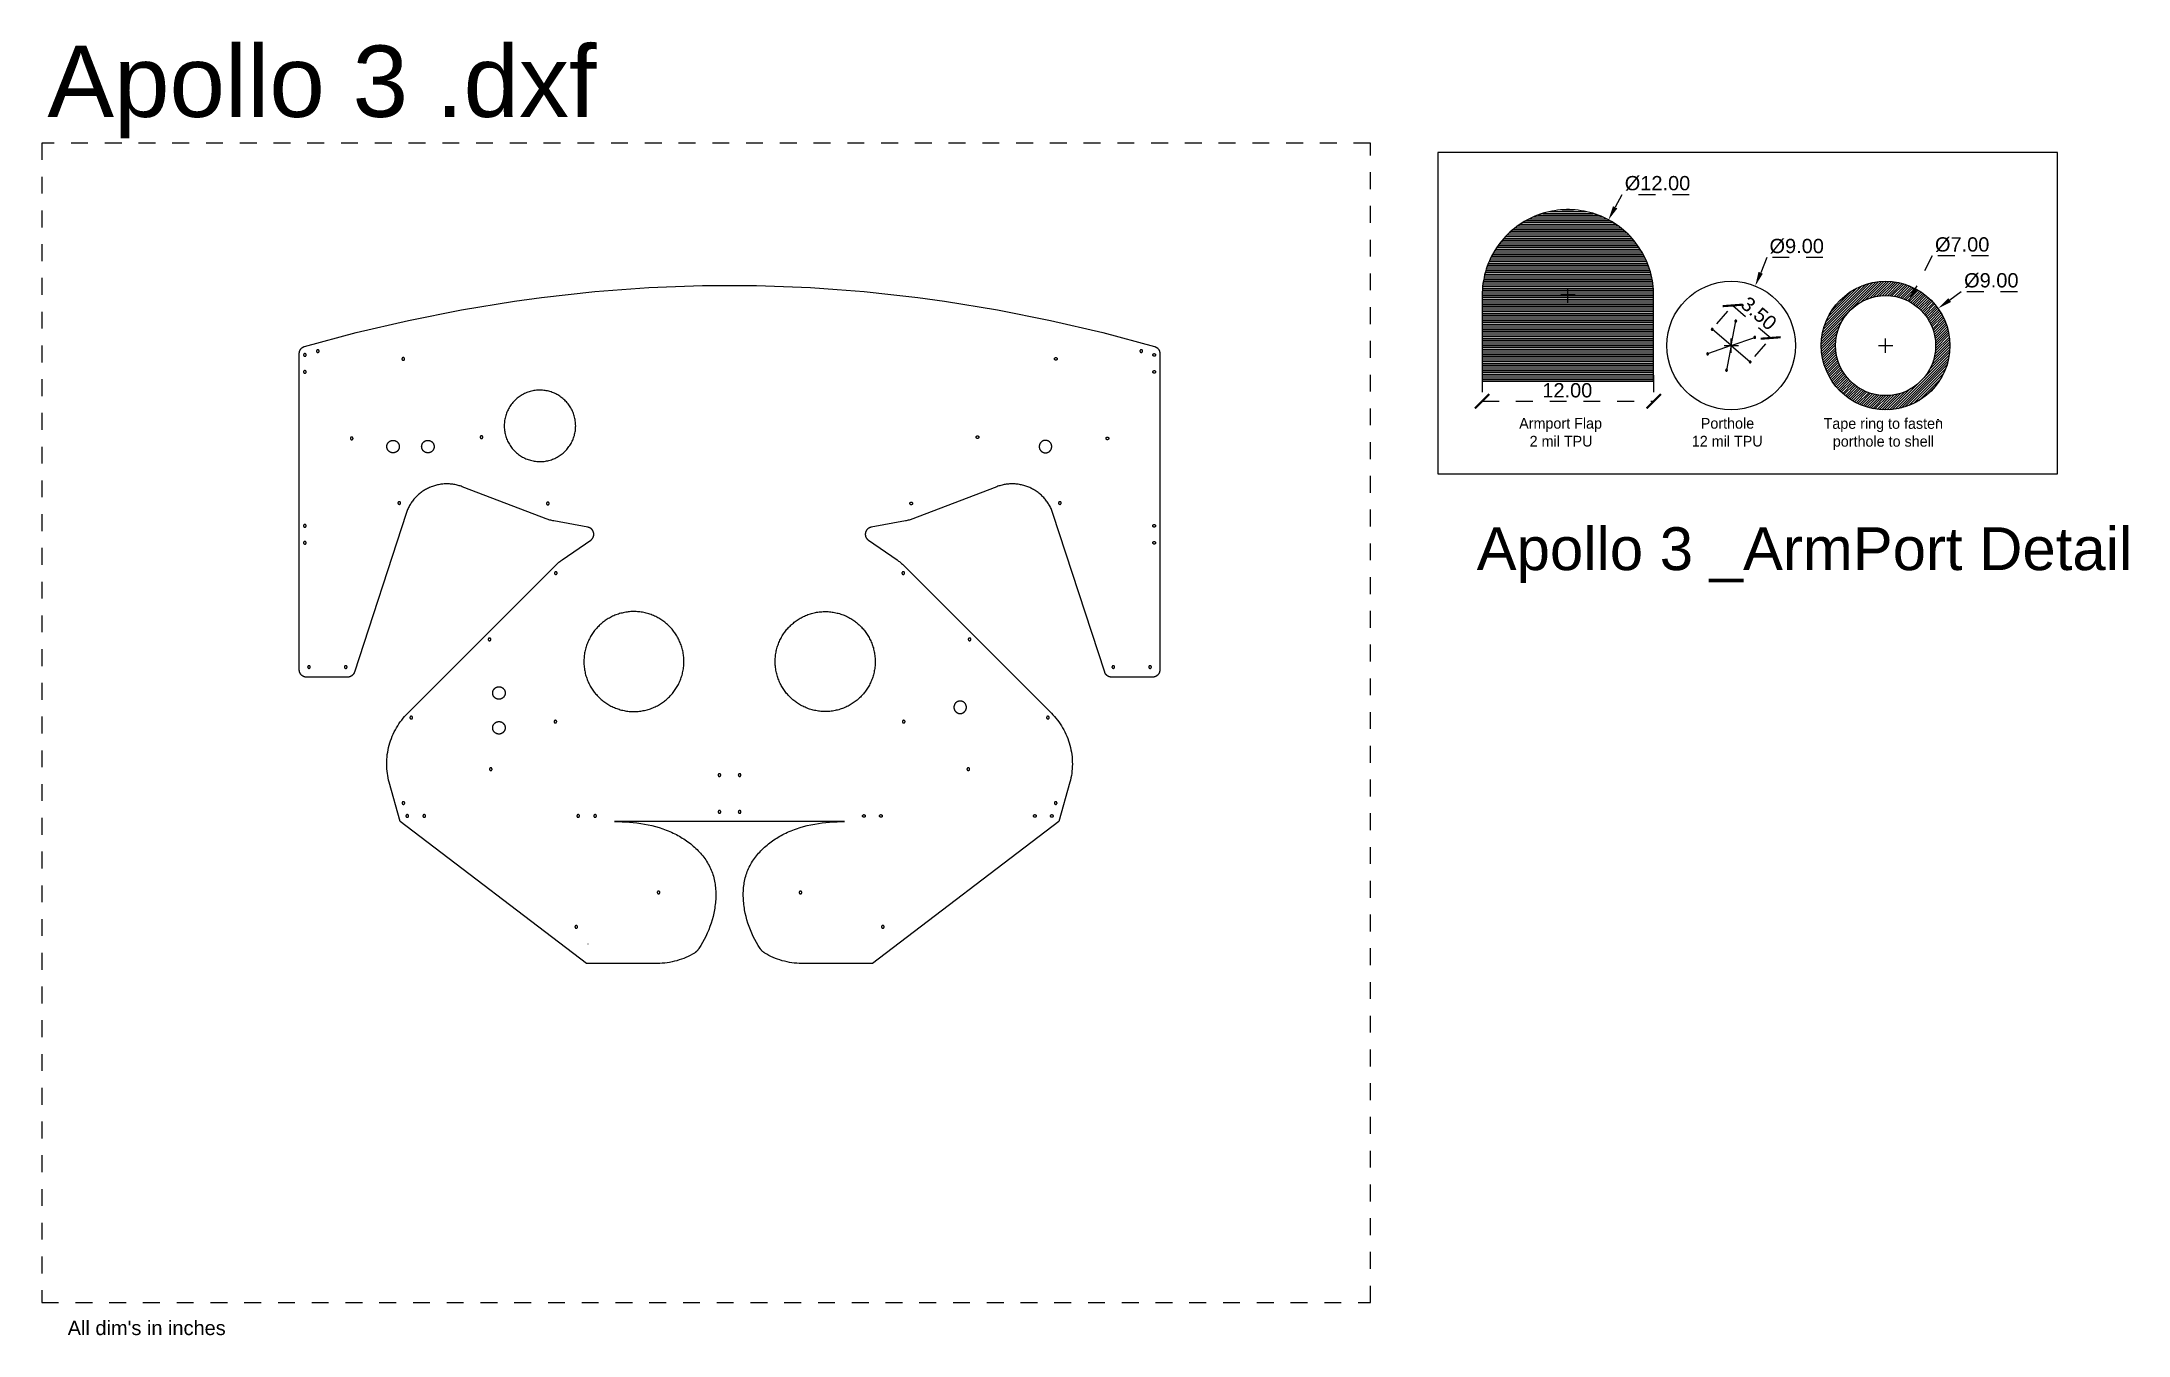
# Model space of a CAD drawing. Extents: x 0 to 146, y -2 to 88.
import ezdxf

# ---------------------------------------------------------------- set-up
doc = ezdxf.new("R2010")
doc.units = 0
doc.header["$LTSCALE"] = 15
doc.linetypes.add('HIDDEN', pattern=[0.15748, 0.07874, -0.07874])
doc.layers.get('0').update_dxf_attribs({"linetype": 'CONTINUOUS'})
doc.layers.get('DEFPOINTS').update_dxf_attribs({"linetype": 'CONTINUOUS'})
for name, color, linetype in [('A', 1, 'CONTINUOUS'), ('ALL_TEMP$0-REFEENCE', 7, 'HIDDEN'), ('CUT$EXTERIOR', 1, 'CONTINUOUS'), ('CUT$INTERIOR', 5, 'CONTINUOUS'), ('DEFAULT', 7, 'CONTINUOUS'), ('OPENSOURCE$PORTHOLEDETAIL$', 254, 'CONTINUOUS'), ('OPENSOURCE$PORTHOLEDETAIL0', 7, 'CONTINUOUS')]:
    doc.layers.add(name, color=color, linetype=linetype)
doc.styles.add('ARIAL_REGULAR', font='txt')
doc.dimstyles.new('DEFAULT', dxfattribs={"dimtxt": 1, "dimasz": 1, "dimexe": 0.5, "dimexo": 0.5, "dimgap": 0.25, "dimtad": 1, "dimtoh": 1, "dimzin": 1, "dimcen": 0.5, "dimazin": 3, "dimtfac": 1, "dimtix": 1, "dimtofl": 0, "dimtmove": 0, "dimatfit": 3})

msp = doc.modelspace()

# ---------------------------------------------------------------- texts
at = {"layer": 'ALL_TEMP$0-REFEENCE', "linetype": 'CONTINUOUS', "style": 'ARIAL_REGULAR'}
for s, height, p in [('Apollo 3 .dxf', 5, (0.399, 83.005)), ('Apollo 3 _ArmPort Detail', 3, (100.425, 51.279)), ("All dim's in inches", 1, (1.818, -2.276))]:
    msp.add_text(s, height=height, dxfattribs=at).set_placement(p)

# ---------------------------------------------------------------- blocks, each defined once
blk = doc.blocks.new('*X8')
at = {"layer": 'ALL_TEMP$0-REFEENCE', "linetype": 'CONTINUOUS'}
for s, p in [('Armport Flap', (103.4, 61.18)), ('2 mil TPU', (104.13, 59.93))]:
    blk.add_text(s, height=0.75, dxfattribs=at).set_placement(p)
blk = doc.blocks.new('_ARCHTICK')
at = {"color": 0, "linetype": 'BYBLOCK', "const_width": 0.15}
blk.add_lwpolyline([(-0.5, -0.5), (0.5, 0.5)], dxfattribs=at)
blk = doc.blocks.new('*D2')
at = {"layer": 'ALL_TEMP$0-REFEENCE', "color": 0}
for p, q in [((100.81, 64.92), (100.81, 62.6)), ((112.81, 64.92), (112.81, 62.6)), ((100.81, 63.1), (112.81, 63.1))]:
    blk.add_line(p, q, dxfattribs=at)
at = {"layer": 'DEFPOINTS', "color": 0}
for p in [(100.81, 65.42), (112.81, 65.42), (112.81, 63.1)]:
    blk.add_point(p, dxfattribs=at)
at = {"layer": 'ALL_TEMP$0-REFEENCE', "color": 0, "rotation": 180}
blk.add_blockref('_ARCHTICK', (100.81, 63.1), dxfattribs=at)
at = {"layer": 'ALL_TEMP$0-REFEENCE', "color": 0}
blk.add_blockref('_ARCHTICK', (112.81, 63.1), dxfattribs=at)
at = {"layer": 'ALL_TEMP$0-REFEENCE', "color": 0, "linetype": 'CONTINUOUS', "style": 'ARIAL_REGULAR'}
blk.add_text('12.00', height=1, dxfattribs=at).set_placement((105.02, 63.37))
blk = doc.blocks.new('*D3')
at = {"layer": 'ALL_TEMP$0-REFEENCE', "color": 0}
for p, q in [((110.59, 77.56), (110.12, 76.68)), ((115.3, 77.56), (110.59, 77.56)), ((106.31, 70.52), (107.31, 70.52)), ((106.81, 70.02), (106.81, 71.02))]:
    blk.add_line(p, q, dxfattribs=at)
blk.add_solid([(109.97, 76.76), (110.27, 76.6), (109.65, 75.8)], dxfattribs=at)
at = {"layer": 'DEFPOINTS', "color": 0}
for p in [(109.65, 75.8), (103.97, 65.23)]:
    blk.add_point(p, dxfattribs=at)
at = {"layer": 'ALL_TEMP$0-REFEENCE', "color": 0, "linetype": 'CONTINUOUS', "style": 'ARIAL_REGULAR'}
blk.add_text('Ø12.00', height=1, dxfattribs=at).set_placement((110.79, 77.87))
blk = doc.blocks.new('*X9')
at = {"layer": 'OPENSOURCE$PORTHOLEDETAIL$', "linetype": 'CONTINUOUS'}
for p, q in [((104.38, 76), (109.24, 76)), ((104.68, 76.13), (108.94, 76.13)), ((105.05, 76.25), (108.57, 76.25)), ((105.53, 76.38), (108.09, 76.38)), ((106.41, 76.5), (107.21, 76.5)), ((102.33, 74.5), (111.29, 74.5)), ((102.44, 74.63), (111.18, 74.63)), ((102.56, 74.75), (111.06, 74.75)), ((102.69, 74.88), (110.93, 74.88)), ((102.83, 75), (110.79, 75)), ((102.97, 75.13), (110.65, 75.13)), ((103.13, 75.25), (110.49, 75.25)), ((103.29, 75.38), (110.33, 75.38)), ((103.47, 75.5), (110.15, 75.5)), ((103.67, 75.63), (109.95, 75.63)), ((103.88, 75.75), (109.74, 75.75)), ((104.12, 75.88), (109.5, 75.88)), ((101.41, 73.13), (112.21, 73.13)), ((101.47, 73.25), (112.15, 73.25)), ((101.54, 73.38), (112.08, 73.38)), ((101.61, 73.5), (112.01, 73.5)), ((101.68, 73.63), (111.94, 73.63)), ((101.76, 73.75), (111.86, 73.75)), ((101.84, 73.88), (111.78, 73.88)), ((101.93, 74), (111.69, 74)), ((102.02, 74.13), (111.6, 74.13)), ((102.12, 74.25), (111.5, 74.25)), ((102.22, 74.38), (111.4, 74.38)), ((100.91, 71.63), (112.71, 71.63)), ((100.94, 71.75), (112.68, 71.75)), ((100.97, 71.88), (112.65, 71.88)), ((101, 72), (112.62, 72)), ((101.03, 72.13), (112.59, 72.13)), ((101.07, 72.25), (112.55, 72.25)), ((101.11, 72.38), (112.51, 72.38)), ((101.15, 72.5), (112.47, 72.5)), ((101.19, 72.63), (112.43, 72.63)), ((101.24, 72.75), (112.38, 72.75)), ((101.29, 72.88), (112.33, 72.88)), ((101.35, 73), (112.27, 73)), ((100.81, 70.63), (112.81, 70.63)), ((100.81, 70.5), (112.81, 70.5)), ((100.81, 70.38), (112.81, 70.38)), ((100.81, 70.25), (112.81, 70.25)), ((100.81, 70.13), (112.81, 70.13)), ((100.82, 70.88), (112.8, 70.88)), ((100.82, 70.75), (112.8, 70.75)), ((100.83, 71), (112.79, 71)), ((100.84, 71.13), (112.78, 71.13)), ((100.86, 71.25), (112.76, 71.25)), ((100.87, 71.38), (112.75, 71.38)), ((100.89, 71.5), (112.73, 71.5)), ((100.81, 70), (112.81, 70)), ((100.81, 69.88), (112.81, 69.88)), ((100.81, 69.75), (112.81, 69.75)), ((100.81, 69.63), (112.81, 69.63)), ((100.81, 69.5), (112.81, 69.5)), ((100.81, 69.38), (112.81, 69.38)), ((100.81, 69.25), (112.81, 69.25)), ((100.81, 69.13), (112.81, 69.13)), ((100.81, 69), (112.81, 69)), ((100.81, 68.88), (112.81, 68.88)), ((100.81, 68.75), (112.81, 68.75)), ((100.81, 68.63), (112.81, 68.63)), ((100.81, 68.5), (112.81, 68.5)), ((100.81, 68.38), (112.81, 68.38)), ((100.81, 68.25), (112.81, 68.25)), ((100.81, 68.13), (112.81, 68.13)), ((100.81, 68), (112.81, 68)), ((100.81, 67.88), (112.81, 67.88)), ((100.81, 67.75), (112.81, 67.75)), ((100.81, 67.63), (112.81, 67.63)), ((100.81, 67.5), (112.81, 67.5)), ((100.81, 67.38), (112.81, 67.38)), ((100.81, 67.25), (112.81, 67.25)), ((100.81, 67.13), (112.81, 67.13)), ((100.81, 67), (112.81, 67)), ((100.81, 66.88), (112.81, 66.88)), ((100.81, 66.75), (112.81, 66.75)), ((100.81, 66.63), (112.81, 66.63)), ((100.81, 66.5), (112.81, 66.5)), ((100.81, 66.38), (112.81, 66.38)), ((100.81, 66.25), (112.81, 66.25)), ((100.81, 66.13), (112.81, 66.13)), ((100.81, 66), (112.81, 66)), ((100.81, 65.88), (112.81, 65.88)), ((100.81, 65.75), (112.81, 65.75)), ((100.81, 65.63), (112.81, 65.63)), ((100.81, 65.5), (112.81, 65.5)), ((100.81, 65.38), (112.81, 65.38)), ((100.81, 65.25), (112.81, 65.25)), ((100.81, 65.13), (112.81, 65.13)), ((100.81, 65), (112.81, 65)), ((100.81, 64.88), (112.81, 64.88)), ((100.81, 64.75), (112.81, 64.75)), ((100.81, 64.63), (112.81, 64.63))]:
    blk.add_line(p, q, dxfattribs=at)
blk = doc.blocks.new('*X10')
at = {"layer": 'ALL_TEMP$0-REFEENCE', "linetype": 'CONTINUOUS'}
for s, p in [('Tape ring to fasten', (124.7, 61.17)), ('porthole to shell', (125.35, 59.92))]:
    blk.add_text(s, height=0.75, dxfattribs=at).set_placement(p)
blk = doc.blocks.new('*X11')
at = {"layer": 'ALL_TEMP$0-REFEENCE', "linetype": 'CONTINUOUS'}
for s, p in [('Porthole', (116.11, 61.18)), ('12 mil TPU', (115.48, 59.93))]:
    blk.add_text(s, height=0.75, dxfattribs=at).set_placement(p)
blk = doc.blocks.new('*D4')
at = {"layer": 'ALL_TEMP$0-REFEENCE', "color": 0}
for p, q in [((117.23, 68.52), (118.67, 70.19)), ((118.35, 69.81), (121, 67.53)), ((119.89, 66.23), (121.33, 67.91))]:
    blk.add_line(p, q, dxfattribs=at)
at = {"layer": 'DEFPOINTS', "color": 0}
for p in [(116.91, 68.14), (121, 67.53), (119.56, 65.85)]:
    blk.add_point(p, dxfattribs=at)
at = {"layer": 'ALL_TEMP$0-REFEENCE', "color": 0}
for p, rotation in [((118.35, 69.81), 139.3247495566167), ((121, 67.53), 319.3247495566167)]:
    blk.add_blockref('_ARCHTICK', p, dxfattribs=dict(at, rotation=rotation))
at = {"layer": 'ALL_TEMP$0-REFEENCE', "color": 0, "linetype": 'CONTINUOUS', "style": 'ARIAL_REGULAR'}
blk.add_text('3.50', height=1, rotation=319.3247, dxfattribs=at).set_placement((118.82, 69.76))
blk = doc.blocks.new('*D5')
at = {"layer": 'ALL_TEMP$0-REFEENCE', "color": 0}
for p, q in [((120.73, 73.16), (120.3, 72.09)), ((124.66, 73.16), (120.73, 73.16)), ((118.24, 66.5), (118.24, 67.5)), ((117.74, 67), (118.74, 67))]:
    blk.add_line(p, q, dxfattribs=at)
blk.add_solid([(120.15, 72.16), (120.45, 72.03), (119.92, 71.17)], dxfattribs=at)
at = {"layer": 'DEFPOINTS', "color": 0}
for p in [(119.92, 71.17), (116.55, 62.82)]:
    blk.add_point(p, dxfattribs=at)
at = {"layer": 'ALL_TEMP$0-REFEENCE', "color": 0, "linetype": 'CONTINUOUS', "style": 'ARIAL_REGULAR'}
blk.add_text('Ø9.00', height=1, dxfattribs=at).set_placement((120.92, 73.47))
blk = doc.blocks.new('*D6')
at = {"layer": 'ALL_TEMP$0-REFEENCE', "color": 0}
for p, q in [((134.34, 70.76), (133.53, 70.18)), ((138.27, 70.76), (134.34, 70.76)), ((129.04, 66.5), (129.04, 67.5)), ((128.54, 67), (129.54, 67))]:
    blk.add_line(p, q, dxfattribs=at)
blk.add_solid([(133.43, 70.32), (133.62, 70.05), (132.71, 69.6)], dxfattribs=at)
at = {"layer": 'DEFPOINTS', "color": 0}
for p in [(132.71, 69.6), (125.38, 64.39)]:
    blk.add_point(p, dxfattribs=at)
at = {"layer": 'ALL_TEMP$0-REFEENCE', "color": 0, "linetype": 'CONTINUOUS', "style": 'ARIAL_REGULAR'}
blk.add_text('Ø9.00', height=1, dxfattribs=at).set_placement((134.54, 71.07))
blk = doc.blocks.new('*D7')
at = {"layer": 'ALL_TEMP$0-REFEENCE', "color": 0}
for p, q in [((132.31, 73.28), (131.12, 70.99)), ((136.24, 73.28), (132.31, 73.28)), ((129.04, 66.5), (129.04, 67.5)), ((128.54, 67), (129.54, 67))]:
    blk.add_line(p, q, dxfattribs=at)
blk.add_solid([(130.97, 71.06), (131.27, 70.91), (130.66, 70.1)], dxfattribs=at)
at = {"layer": 'DEFPOINTS', "color": 0}
for p in [(130.66, 70.1), (127.43, 63.89)]:
    blk.add_point(p, dxfattribs=at)
at = {"layer": 'ALL_TEMP$0-REFEENCE', "color": 0, "linetype": 'CONTINUOUS', "style": 'ARIAL_REGULAR'}
blk.add_text('Ø7.00', height=1, dxfattribs=at).set_placement((132.5, 73.58))
blk = doc.blocks.new('*X12')
at = {"layer": 'OPENSOURCE$PORTHOLEDETAIL0', "linetype": 'CONTINUOUS'}
for p, q in [((124.57, 67.49), (128.55, 71.47)), ((124.6, 67.69), (128.35, 71.44)), ((124.64, 67.91), (128.13, 71.4)), ((124.69, 68.14), (127.9, 71.35)), ((124.77, 68.39), (127.65, 71.27)), ((124.87, 68.67), (127.37, 71.17)), ((125.01, 68.98), (127.06, 71.03)), ((125.23, 69.38), (126.66, 70.81)), ((127.28, 70.02), (128.75, 71.49)), ((127.64, 70.2), (128.93, 71.49)), ((127.93, 70.31), (129.11, 71.49)), ((128.18, 70.39), (129.28, 71.49)), ((128.4, 70.44), (129.45, 71.48)), ((128.61, 70.47), (129.61, 71.46)), ((128.81, 70.49), (129.76, 71.44)), ((128.99, 70.49), (129.91, 71.41)), ((129.17, 70.49), (130.06, 71.38)), ((129.34, 70.48), (130.2, 71.34)), ((129.49, 70.47), (130.34, 71.31)), ((129.65, 70.44), (130.47, 71.26)), ((129.8, 70.41), (130.6, 71.22)), ((129.94, 70.38), (130.73, 71.17)), ((130.08, 70.34), (130.85, 71.12)), ((130.21, 70.3), (130.97, 71.06)), ((130.34, 70.25), (131.09, 71)), ((130.46, 70.2), (131.21, 70.94)), ((130.58, 70.14), (131.32, 70.88)), ((130.7, 70.08), (131.43, 70.81)), ((130.81, 70.02), (131.54, 70.74)), ((130.92, 69.95), (131.64, 70.67)), ((131.03, 69.88), (131.74, 70.59)), ((131.13, 69.8), (131.84, 70.52)), ((131.23, 69.73), (131.94, 70.44)), ((131.33, 69.65), (132.04, 70.36)), ((131.42, 69.56), (132.13, 70.27)), ((131.51, 69.48), (132.22, 70.18)), ((131.6, 69.39), (132.31, 70.1)), ((124.55, 67.29), (126.02, 68.76)), ((131.68, 69.29), (132.39, 70)), ((131.76, 69.2), (132.47, 69.91)), ((131.84, 69.1), (132.55, 69.81)), ((131.92, 69), (132.63, 69.71)), ((131.99, 68.89), (132.71, 69.61)), ((132.05, 68.78), (132.78, 69.51)), ((132.12, 68.67), (132.85, 69.4)), ((132.18, 68.55), (132.91, 69.29)), ((132.24, 68.43), (132.98, 69.18)), ((132.29, 68.31), (133.04, 69.06)), ((132.34, 68.18), (133.1, 68.94)), ((132.38, 68.05), (133.16, 68.82)), ((132.42, 67.91), (133.21, 68.7)), ((124.55, 67.11), (125.84, 68.4)), ((124.55, 66.93), (125.73, 68.11)), ((124.55, 66.76), (125.65, 67.86)), ((124.56, 66.59), (125.6, 67.64)), ((124.58, 66.43), (125.57, 67.43)), ((124.6, 66.28), (125.55, 67.23)), ((132.44, 66.17), (133.54, 67.26)), ((132.46, 67.77), (133.26, 68.57)), ((132.49, 67.62), (133.3, 68.44)), ((132.49, 66.39), (133.52, 67.42)), ((132.51, 67.47), (133.35, 68.31)), ((132.52, 66.6), (133.51, 67.58)), ((132.53, 67.31), (133.39, 68.17)), ((132.54, 67.15), (133.42, 68.03)), ((132.54, 66.97), (133.45, 67.89)), ((132.54, 66.79), (133.48, 67.74)), ((124.63, 66.13), (125.54, 67.05)), ((124.66, 65.98), (125.55, 66.87)), ((124.69, 65.84), (125.56, 66.7)), ((124.73, 65.7), (125.57, 66.54)), ((124.78, 65.57), (125.6, 66.39)), ((124.82, 65.44), (125.63, 66.24)), ((124.87, 65.31), (125.66, 66.1)), ((124.92, 65.19), (125.7, 65.96)), ((124.98, 65.07), (125.74, 65.83)), ((129.71, 62.54), (133.49, 66.33)), ((129.92, 62.58), (133.46, 66.12)), ((130.15, 62.63), (133.41, 65.89)), ((131.7, 64.71), (133.52, 66.54)), ((132.1, 65.3), (133.54, 66.73)), ((132.27, 65.64), (133.54, 66.91)), ((132.38, 65.92), (133.54, 67.09)), ((125.04, 64.95), (125.79, 65.7)), ((125.1, 64.83), (125.84, 65.58)), ((125.16, 64.72), (125.9, 65.46)), ((125.23, 64.61), (125.96, 65.34)), ((125.3, 64.5), (126.02, 65.23)), ((125.37, 64.4), (126.09, 65.12)), ((125.45, 64.29), (126.16, 65.01)), ((125.52, 64.2), (126.24, 64.91)), ((125.6, 64.1), (126.31, 64.81)), ((125.68, 64), (126.39, 64.71)), ((125.77, 63.91), (126.48, 64.62)), ((125.86, 63.82), (126.56, 64.53)), ((125.94, 63.73), (126.65, 64.44)), ((126.04, 63.65), (126.74, 64.36)), ((126.13, 63.57), (126.84, 64.28)), ((129.5, 62.52), (131.33, 64.34)), ((130.39, 62.7), (133.34, 65.65)), ((130.67, 62.8), (133.24, 65.37)), ((130.98, 62.93), (133.11, 65.06)), ((131.36, 63.14), (132.9, 64.68)), ((126.23, 63.49), (126.94, 64.2)), ((126.33, 63.41), (127.04, 64.12)), ((126.43, 63.33), (127.15, 64.05)), ((126.53, 63.26), (127.26, 63.99)), ((126.64, 63.19), (127.37, 63.92)), ((126.75, 63.12), (127.49, 63.86)), ((126.86, 63.06), (127.61, 63.8)), ((126.98, 63), (127.73, 63.75)), ((127.1, 62.94), (127.86, 63.7)), ((127.22, 62.88), (127.99, 63.66)), ((127.34, 62.83), (128.13, 63.62)), ((127.47, 62.78), (128.27, 63.58)), ((127.6, 62.74), (128.42, 63.55)), ((127.73, 62.69), (128.57, 63.53)), ((127.87, 62.65), (128.73, 63.51)), ((128.01, 62.62), (128.89, 63.5)), ((128.15, 62.58), (129.07, 63.5)), ((128.3, 62.56), (129.25, 63.5)), ((128.46, 62.53), (129.44, 63.52)), ((128.62, 62.52), (129.65, 63.55)), ((128.78, 62.5), (129.87, 63.6)), ((128.95, 62.5), (130.12, 63.66)), ((129.13, 62.5), (130.4, 63.77)), ((129.31, 62.5), (130.74, 63.94)), ((132.01, 63.61), (132.43, 64.03))]:
    blk.add_line(p, q, dxfattribs=at)

# ---------------------------------------------------------------- dimensions: what is measured, and where the dimension line sits
at = {"layer": 'ALL_TEMP$0-REFEENCE'}
for p1, p2, picture, middle in [((103.974, 65.229), (109.646, 75.802), '*D3', (110.591, 77.564)), ((116.547, 62.825), (119.925, 71.167), '*D5', (120.731, 73.157)), ((127.43, 63.89), (130.659, 70.101), '*D7', (132.31, 73.275)), ((125.377, 64.388), (132.712, 69.604), '*D6', (134.341, 70.763))]:
    dim = msp.add_diameter_dim_2p(p1=p1, p2=p2, dimstyle='DEFAULT', override={"dimscale": 1, "dimasz": 1, "dimtad": 1, "dimtih": 0, "dimtoh": 1, "dimlfac": 1, "dimsah": 0}, dxfattribs=at)
    dim.commit()
    dim.dimension.update_dxf_attribs({"geometry": picture, "text_midpoint": middle, "dimtype": 163})
dim = msp.add_linear_dim(base=(121.003, 67.53), p1=(116.909, 68.136), p2=(119.563, 65.855), angle=319.32475, dimstyle='DEFAULT', override={"dimtxt": 1, "dimasz": 1, "dimexe": 0.5, "dimexo": 0.5, "dimgap": 0.25, "dimtad": 1, "dimtih": 0, "dimdec": 2, "dimzin": 1, "dimblk": 'ARCHTICK', "dimsah": 0, "dimcen": 0.5, "dimadec": 2, "dimazin": 1, "dimtix": 0, "dimtmove": 0, "dimtzin": 1}, dxfattribs=at)
dim.commit()
dim.dimension.update_dxf_attribs({"geometry": '*D4', "text_midpoint": (120.171, 69.248)})
dim = msp.add_linear_dim(base=(112.81, 63.1), p1=(100.81, 65.425), p2=(112.81, 65.425), dimstyle='DEFAULT', override={"dimtxt": 1, "dimasz": 1, "dimexe": 0.5, "dimexo": 0.5, "dimgap": 0.25, "dimtad": 1, "dimtih": 0, "dimdec": 2, "dimzin": 1, "dimblk": 'ARCHTICK', "dimsah": 0, "dimcen": 0.5, "dimadec": 2, "dimazin": 1, "dimtix": 0, "dimtmove": 0, "dimtzin": 1}, dxfattribs=at)
dim.commit()
dim.dimension.update_dxf_attribs({"geometry": '*D2', "text_midpoint": (106.81, 63.86)})

# ---------------------------------------------------------------- linework, layer by layer
at = {"layer": 'A'}
for p, q in [((118.236, 66.996), (118.56, 68.715)), ((118.498, 68.718), (118.497, 68.716)), ((118.497, 68.716), (118.498, 68.714)), ((118.499, 68.727), (118.498, 68.725)), ((118.498, 68.725), (118.498, 68.723)), ((118.498, 68.723), (118.498, 68.72)), ((118.498, 68.72), (118.498, 68.718)), ((118.498, 68.714), (118.498, 68.712)), ((118.498, 68.712), (118.498, 68.71)), ((118.498, 68.71), (118.498, 68.707)), ((118.498, 68.707), (118.498, 68.705)), ((118.498, 68.705), (118.499, 68.703)), ((118.5, 68.731), (118.499, 68.729)), ((118.499, 68.729), (118.499, 68.727)), ((118.499, 68.703), (118.499, 68.701)), ((118.499, 68.701), (118.5, 68.699)), ((118.501, 68.735), (118.5, 68.733)), ((118.5, 68.733), (118.5, 68.731)), ((118.5, 68.699), (118.5, 68.697)), ((118.5, 68.697), (118.501, 68.695)), ((118.502, 68.739), (118.501, 68.737)), ((118.501, 68.737), (118.501, 68.735)), ((118.501, 68.695), (118.502, 68.693)), ((118.503, 68.741), (118.502, 68.739)), ((118.502, 68.693), (118.503, 68.691)), ((118.504, 68.743), (118.503, 68.741)), ((118.503, 68.691), (118.503, 68.689)), ((118.503, 68.689), (118.504, 68.687)), ((118.505, 68.745), (118.504, 68.743)), ((118.504, 68.687), (118.505, 68.685)), ((118.506, 68.747), (118.505, 68.745)), ((118.505, 68.685), (118.507, 68.683)), ((118.507, 68.749), (118.506, 68.747)), ((118.508, 68.751), (118.507, 68.749)), ((118.507, 68.683), (118.508, 68.681)), ((118.51, 68.752), (118.508, 68.751)), ((118.508, 68.681), (118.509, 68.679)), ((118.509, 68.679), (118.51, 68.678)), ((118.511, 68.754), (118.51, 68.752)), ((118.51, 68.678), (118.511, 68.676)), ((118.512, 68.756), (118.511, 68.754)), ((118.511, 68.676), (118.513, 68.674)), ((118.514, 68.757), (118.512, 68.756)), ((118.513, 68.674), (118.514, 68.673)), ((118.515, 68.759), (118.514, 68.757)), ((118.514, 68.673), (118.516, 68.671)), ((118.517, 68.761), (118.515, 68.759)), ((118.516, 68.671), (118.517, 68.67)), ((118.518, 68.762), (118.517, 68.761)), ((118.517, 68.67), (118.519, 68.668)), ((118.52, 68.763), (118.518, 68.762)), ((118.519, 68.668), (118.521, 68.667)), ((118.522, 68.765), (118.52, 68.763)), ((118.521, 68.667), (118.522, 68.665)), ((118.524, 68.766), (118.522, 68.765)), ((118.522, 68.665), (118.524, 68.664)), ((118.525, 68.767), (118.524, 68.766)), ((118.524, 68.664), (118.526, 68.663)), ((118.527, 68.768), (118.525, 68.767)), ((118.526, 68.663), (118.528, 68.662)), ((118.529, 68.77), (118.527, 68.768)), ((118.528, 68.662), (118.53, 68.661)), ((118.531, 68.771), (118.529, 68.77)), ((118.53, 68.661), (118.532, 68.66)), ((118.533, 68.772), (118.531, 68.771)), ((118.532, 68.66), (118.534, 68.659)), ((118.535, 68.773), (118.533, 68.772)), ((118.534, 68.659), (118.536, 68.658)), ((118.537, 68.773), (118.535, 68.773)), ((118.536, 68.658), (118.538, 68.657)), ((118.539, 68.774), (118.537, 68.773)), ((118.538, 68.657), (118.54, 68.656)), ((118.541, 68.775), (118.539, 68.774)), ((118.54, 68.656), (118.542, 68.656)), ((118.543, 68.775), (118.541, 68.775)), ((118.542, 68.656), (118.544, 68.655)), ((118.545, 68.776), (118.543, 68.775)), ((118.544, 68.655), (118.546, 68.654)), ((118.547, 68.776), (118.545, 68.776)), ((118.546, 68.654), (118.548, 68.654)), ((118.549, 68.777), (118.547, 68.776)), ((118.548, 68.654), (118.55, 68.654)), ((118.552, 68.777), (118.549, 68.777)), ((118.55, 68.654), (118.552, 68.653)), ((118.554, 68.777), (118.552, 68.777)), ((118.552, 68.653), (118.554, 68.653)), ((118.556, 68.778), (118.554, 68.777)), ((118.554, 68.653), (118.557, 68.653)), ((118.558, 68.778), (118.556, 68.778)), ((118.557, 68.653), (118.559, 68.653)), ((118.56, 68.778), (118.558, 68.778)), ((118.559, 68.653), (118.561, 68.653)), ((118.562, 68.778), (118.56, 68.778)), ((118.561, 68.653), (118.563, 68.653)), ((118.565, 68.778), (118.562, 68.778)), ((118.563, 68.653), (118.565, 68.653)), ((118.567, 68.777), (118.565, 68.778)), ((118.565, 68.653), (118.567, 68.653)), ((118.569, 68.777), (118.567, 68.777)), ((118.567, 68.653), (118.57, 68.654)), ((118.571, 68.777), (118.569, 68.777)), ((118.57, 68.654), (118.572, 68.654)), ((118.573, 68.776), (118.571, 68.777)), ((118.572, 68.654), (118.574, 68.654)), ((118.575, 68.776), (118.573, 68.776)), ((118.574, 68.654), (118.576, 68.655)), ((118.577, 68.775), (118.575, 68.776)), ((118.576, 68.655), (118.578, 68.655)), ((118.579, 68.775), (118.577, 68.775)), ((118.578, 68.655), (118.58, 68.656)), ((118.581, 68.774), (118.579, 68.775)), ((118.58, 68.656), (118.582, 68.657)), ((118.583, 68.773), (118.581, 68.774)), ((118.582, 68.657), (118.584, 68.658)), ((118.585, 68.772), (118.583, 68.773)), ((118.584, 68.658), (118.586, 68.659)), ((118.587, 68.771), (118.585, 68.772)), ((118.586, 68.659), (118.588, 68.659)), ((118.589, 68.77), (118.587, 68.771)), ((118.588, 68.659), (118.59, 68.66)), ((118.591, 68.769), (118.589, 68.77)), ((118.59, 68.66), (118.592, 68.662)), ((118.593, 68.768), (118.591, 68.769)), ((118.592, 68.662), (118.594, 68.663)), ((118.595, 68.767), (118.593, 68.768)), ((118.594, 68.663), (118.596, 68.664)), ((118.597, 68.766), (118.595, 68.767)), ((118.596, 68.664), (118.597, 68.665)), ((118.598, 68.765), (118.597, 68.766)), ((118.597, 68.665), (118.599, 68.666)), ((118.6, 68.763), (118.598, 68.765)), ((118.599, 68.666), (118.601, 68.668)), ((118.602, 68.762), (118.6, 68.763)), ((118.601, 68.668), (118.602, 68.669)), ((118.603, 68.76), (118.602, 68.762)), ((118.602, 68.669), (118.604, 68.671)), ((118.605, 68.759), (118.603, 68.76)), ((118.604, 68.671), (118.605, 68.672)), ((118.606, 68.757), (118.605, 68.759)), ((118.605, 68.672), (118.607, 68.674)), ((118.608, 68.756), (118.606, 68.757)), ((118.607, 68.674), (118.608, 68.676)), ((118.609, 68.754), (118.608, 68.756)), ((118.608, 68.676), (118.61, 68.677)), ((118.61, 68.752), (118.609, 68.754)), ((118.612, 68.75), (118.61, 68.752)), ((118.61, 68.677), (118.611, 68.679)), ((118.611, 68.679), (118.612, 68.681)), ((118.613, 68.749), (118.612, 68.75)), ((118.612, 68.681), (118.613, 68.683)), ((118.614, 68.747), (118.613, 68.749)), ((118.613, 68.683), (118.614, 68.685)), ((118.615, 68.745), (118.614, 68.747)), ((118.614, 68.685), (118.615, 68.686)), ((118.616, 68.743), (118.615, 68.745)), ((118.615, 68.686), (118.616, 68.688)), ((118.617, 68.741), (118.616, 68.743)), ((118.616, 68.688), (118.617, 68.69)), ((118.618, 68.739), (118.617, 68.741)), ((118.617, 68.69), (118.618, 68.692)), ((118.619, 68.737), (118.618, 68.739)), ((118.618, 68.692), (118.619, 68.694)), ((118.619, 68.735), (118.619, 68.737)), ((118.62, 68.733), (118.619, 68.735)), ((118.619, 68.694), (118.62, 68.696)), ((118.621, 68.731), (118.62, 68.733)), ((118.62, 68.699), (118.621, 68.701)), ((118.62, 68.696), (118.62, 68.699)), ((118.621, 68.729), (118.621, 68.731)), ((118.621, 68.726), (118.621, 68.729)), ((118.622, 68.724), (118.621, 68.726)), ((118.621, 68.703), (118.622, 68.705)), ((118.621, 68.701), (118.621, 68.703)), ((118.622, 68.722), (118.622, 68.724)), ((118.622, 68.72), (118.622, 68.722)), ((118.622, 68.718), (118.622, 68.72)), ((118.622, 68.716), (118.622, 68.718)), ((118.622, 68.713), (118.622, 68.716)), ((118.622, 68.711), (118.622, 68.713)), ((118.622, 68.709), (118.622, 68.711)), ((118.622, 68.707), (118.622, 68.709)), ((118.622, 68.705), (118.622, 68.707)), ((116.847, 68.144), (116.846, 68.142)), ((116.846, 68.142), (116.846, 68.139)), ((116.846, 68.139), (116.846, 68.137)), ((116.846, 68.137), (116.846, 68.135)), ((116.846, 68.135), (116.846, 68.133)), ((116.846, 68.133), (116.846, 68.131)), ((116.846, 68.131), (116.847, 68.129)), ((116.848, 68.15), (116.847, 68.148)), ((116.847, 68.148), (116.847, 68.146)), ((116.847, 68.146), (116.847, 68.144)), ((116.847, 68.129), (116.847, 68.126)), ((116.847, 68.126), (116.847, 68.124)), ((116.847, 68.124), (116.848, 68.122)), ((116.849, 68.154), (116.848, 68.152)), ((116.848, 68.152), (116.848, 68.15)), ((116.848, 68.122), (116.848, 68.12)), ((116.848, 68.12), (116.849, 68.118)), ((116.85, 68.158), (116.849, 68.156)), ((116.849, 68.156), (116.849, 68.154)), ((116.849, 68.118), (116.849, 68.116)), ((116.849, 68.116), (116.85, 68.114)), ((116.851, 68.16), (116.85, 68.158)), ((116.85, 68.114), (116.851, 68.112)), ((116.852, 68.162), (116.851, 68.16)), ((116.851, 68.112), (116.852, 68.11)), ((116.853, 68.164), (116.852, 68.162)), ((116.852, 68.11), (116.853, 68.108)), ((116.854, 68.166), (116.853, 68.164)), ((116.853, 68.108), (116.854, 68.106)), ((116.855, 68.168), (116.854, 68.166)), ((116.854, 68.106), (116.855, 68.104)), ((116.856, 68.17), (116.855, 68.168)), ((116.855, 68.104), (116.856, 68.102)), ((116.857, 68.172), (116.856, 68.17)), ((116.856, 68.102), (116.857, 68.1)), ((116.859, 68.174), (116.857, 68.172)), ((116.857, 68.1), (116.859, 68.099)), ((116.86, 68.175), (116.859, 68.174)), ((116.859, 68.099), (116.86, 68.097)), ((116.861, 68.177), (116.86, 68.175)), ((116.86, 68.097), (116.861, 68.095)), ((116.863, 68.179), (116.861, 68.177)), ((116.861, 68.095), (116.863, 68.094)), ((116.864, 68.18), (116.863, 68.179)), ((116.863, 68.094), (116.864, 68.092)), ((116.866, 68.182), (116.864, 68.18)), ((116.864, 68.092), (116.866, 68.091)), ((116.867, 68.183), (116.866, 68.182)), ((116.866, 68.091), (116.867, 68.089)), ((116.869, 68.185), (116.867, 68.183)), ((116.867, 68.089), (116.869, 68.088)), ((116.871, 68.186), (116.869, 68.185)), ((116.869, 68.088), (116.871, 68.086)), ((116.872, 68.187), (116.871, 68.186)), ((116.871, 68.086), (116.872, 68.085)), ((116.874, 68.188), (116.872, 68.187)), ((116.872, 68.085), (116.874, 68.084)), ((116.876, 68.19), (116.874, 68.188)), ((116.874, 68.084), (116.876, 68.083)), ((116.878, 68.191), (116.876, 68.19)), ((116.876, 68.083), (116.878, 68.082)), ((116.88, 68.192), (116.878, 68.191)), ((116.878, 68.082), (116.88, 68.081)), ((116.882, 68.193), (116.88, 68.192)), ((116.88, 68.081), (116.882, 68.08)), ((116.884, 68.194), (116.882, 68.193)), ((116.882, 68.08), (116.884, 68.079)), ((116.886, 68.194), (116.884, 68.194)), ((116.884, 68.079), (116.886, 68.078)), ((116.888, 68.195), (116.886, 68.194)), ((116.886, 68.078), (116.888, 68.077)), ((116.89, 68.196), (116.888, 68.195)), ((116.888, 68.077), (116.89, 68.077)), ((116.892, 68.196), (116.89, 68.196)), ((116.89, 68.077), (116.892, 68.076)), ((116.894, 68.197), (116.892, 68.196)), ((116.892, 68.076), (116.894, 68.075)), ((116.896, 68.197), (116.894, 68.197)), ((116.894, 68.075), (116.896, 68.075)), ((116.898, 68.198), (116.896, 68.197)), ((116.896, 68.075), (116.898, 68.075)), ((116.9, 68.198), (116.898, 68.198)), ((116.898, 68.075), (116.9, 68.074)), ((116.903, 68.198), (116.9, 68.198)), ((116.9, 68.074), (116.903, 68.074)), ((116.905, 68.199), (116.903, 68.198)), ((116.903, 68.074), (116.905, 68.074)), ((116.907, 68.199), (116.905, 68.199)), ((116.905, 68.074), (116.907, 68.074)), ((116.909, 68.199), (116.907, 68.199)), ((116.907, 68.074), (116.909, 68.074)), ((116.911, 68.199), (116.909, 68.199)), ((118.236, 66.996), (116.909, 68.136)), ((116.909, 68.074), (116.911, 68.074)), ((116.913, 68.198), (116.911, 68.199)), ((116.911, 68.074), (116.913, 68.074)), ((116.916, 68.198), (116.913, 68.198)), ((116.913, 68.074), (116.916, 68.074)), ((116.918, 68.198), (116.916, 68.198)), ((116.916, 68.074), (116.918, 68.074)), ((116.92, 68.198), (116.918, 68.198)), ((116.918, 68.074), (116.92, 68.075)), ((116.922, 68.197), (116.92, 68.198)), ((116.92, 68.075), (116.922, 68.075)), ((116.924, 68.197), (116.922, 68.197)), ((116.922, 68.075), (116.924, 68.076)), ((116.926, 68.196), (116.924, 68.197)), ((116.924, 68.076), (116.926, 68.076)), ((116.928, 68.195), (116.926, 68.196)), ((116.926, 68.076), (116.928, 68.077)), ((116.93, 68.195), (116.928, 68.195)), ((116.928, 68.077), (116.93, 68.078)), ((116.932, 68.194), (116.93, 68.195)), ((116.93, 68.078), (116.932, 68.078)), ((116.934, 68.193), (116.932, 68.194)), ((116.932, 68.078), (116.934, 68.079)), ((116.936, 68.192), (116.934, 68.193)), ((116.934, 68.079), (116.936, 68.08)), ((116.938, 68.191), (116.936, 68.192)), ((116.936, 68.08), (116.938, 68.081)), ((116.94, 68.19), (116.938, 68.191)), ((116.938, 68.081), (116.94, 68.082)), ((116.942, 68.189), (116.94, 68.19)), ((116.94, 68.082), (116.942, 68.083)), ((116.944, 68.188), (116.942, 68.189)), ((116.942, 68.083), (116.944, 68.085)), ((116.946, 68.187), (116.944, 68.188)), ((116.944, 68.085), (116.946, 68.086)), ((116.947, 68.185), (116.946, 68.187)), ((116.946, 68.086), (116.947, 68.087)), ((116.949, 68.184), (116.947, 68.185)), ((116.947, 68.087), (116.949, 68.088)), ((116.951, 68.182), (116.949, 68.184)), ((116.949, 68.088), (116.951, 68.09)), ((116.952, 68.181), (116.951, 68.182)), ((116.951, 68.09), (116.952, 68.091)), ((116.954, 68.179), (116.952, 68.181)), ((116.952, 68.091), (116.954, 68.093)), ((116.955, 68.178), (116.954, 68.179)), ((116.954, 68.093), (116.955, 68.095)), ((116.957, 68.176), (116.955, 68.178)), ((116.955, 68.095), (116.957, 68.096)), ((116.958, 68.174), (116.957, 68.176)), ((116.957, 68.096), (116.958, 68.098)), ((116.959, 68.173), (116.958, 68.174)), ((116.958, 68.098), (116.959, 68.1)), ((116.961, 68.171), (116.959, 68.173)), ((116.959, 68.1), (116.961, 68.101)), ((116.962, 68.169), (116.961, 68.171)), ((116.961, 68.101), (116.962, 68.103)), ((116.963, 68.167), (116.962, 68.169)), ((116.962, 68.103), (116.963, 68.105)), ((116.964, 68.165), (116.963, 68.167)), ((116.963, 68.105), (116.964, 68.107)), ((116.965, 68.163), (116.964, 68.165)), ((116.964, 68.107), (116.965, 68.109)), ((116.966, 68.161), (116.965, 68.163)), ((116.965, 68.109), (116.966, 68.111)), ((116.967, 68.159), (116.966, 68.161)), ((116.966, 68.111), (116.967, 68.113)), ((116.967, 68.157), (116.967, 68.159)), ((116.968, 68.155), (116.967, 68.157)), ((116.967, 68.115), (116.968, 68.117)), ((116.967, 68.113), (116.967, 68.115)), ((116.969, 68.153), (116.968, 68.155)), ((116.968, 68.117), (116.969, 68.119)), ((116.969, 68.151), (116.969, 68.153)), ((116.97, 68.149), (116.969, 68.151)), ((116.969, 68.121), (116.97, 68.123)), ((116.969, 68.119), (116.969, 68.121)), ((116.97, 68.147), (116.97, 68.149)), ((116.97, 68.145), (116.97, 68.147)), ((116.971, 68.143), (116.97, 68.145)), ((116.97, 68.128), (116.971, 68.13)), ((116.97, 68.125), (116.97, 68.128)), ((116.97, 68.123), (116.97, 68.125)), ((116.971, 68.141), (116.971, 68.143)), ((116.971, 68.138), (116.971, 68.141)), ((116.971, 68.136), (116.971, 68.138)), ((116.971, 68.134), (116.971, 68.136)), ((116.971, 68.132), (116.971, 68.134)), ((116.971, 68.13), (116.971, 68.132)), ((118.236, 66.996), (119.887, 67.575)), ((119.826, 67.587), (119.825, 67.584)), ((119.825, 67.584), (119.825, 67.582)), ((119.825, 67.582), (119.825, 67.58)), ((119.825, 67.58), (119.825, 67.578)), ((119.825, 67.578), (119.825, 67.576)), ((119.825, 67.576), (119.825, 67.574)), ((119.825, 67.574), (119.825, 67.571)), ((119.825, 67.571), (119.825, 67.569)), ((119.825, 67.569), (119.825, 67.567)), ((119.825, 67.567), (119.825, 67.565)), ((119.825, 67.565), (119.826, 67.563)), ((119.827, 67.591), (119.826, 67.589)), ((119.826, 67.589), (119.826, 67.587)), ((119.826, 67.563), (119.826, 67.561)), ((119.826, 67.561), (119.827, 67.559)), ((119.828, 67.595), (119.827, 67.593)), ((119.827, 67.593), (119.827, 67.591)), ((119.827, 67.559), (119.827, 67.557)), ((119.827, 67.557), (119.828, 67.554)), ((119.829, 67.597), (119.828, 67.595)), ((119.828, 67.554), (119.829, 67.552)), ((119.83, 67.599), (119.829, 67.597)), ((119.829, 67.552), (119.83, 67.55)), ((119.831, 67.601), (119.83, 67.599)), ((119.83, 67.55), (119.831, 67.548)), ((119.832, 67.605), (119.831, 67.603)), ((119.831, 67.603), (119.831, 67.601)), ((119.831, 67.548), (119.831, 67.546)), ((119.831, 67.546), (119.832, 67.545)), ((119.834, 67.607), (119.832, 67.605)), ((119.832, 67.545), (119.834, 67.543)), ((119.835, 67.609), (119.834, 67.607)), ((119.834, 67.543), (119.835, 67.541)), ((119.836, 67.61), (119.835, 67.609)), ((119.835, 67.541), (119.836, 67.539)), ((119.837, 67.612), (119.836, 67.61)), ((119.836, 67.539), (119.837, 67.537)), ((119.838, 67.614), (119.837, 67.612)), ((119.837, 67.537), (119.838, 67.536)), ((119.84, 67.616), (119.838, 67.614)), ((119.838, 67.536), (119.84, 67.534)), ((119.841, 67.617), (119.84, 67.616)), ((119.84, 67.534), (119.841, 67.532)), ((119.843, 67.619), (119.841, 67.617)), ((119.841, 67.532), (119.843, 67.531)), ((119.844, 67.62), (119.843, 67.619)), ((119.843, 67.531), (119.844, 67.529)), ((119.846, 67.622), (119.844, 67.62)), ((119.844, 67.529), (119.846, 67.528)), ((119.848, 67.623), (119.846, 67.622)), ((119.846, 67.528), (119.848, 67.526)), ((119.849, 67.624), (119.848, 67.623)), ((119.848, 67.526), (119.849, 67.525)), ((119.851, 67.626), (119.849, 67.624)), ((119.849, 67.525), (119.851, 67.524)), ((119.853, 67.627), (119.851, 67.626)), ((119.851, 67.524), (119.853, 67.522)), ((119.855, 67.628), (119.853, 67.627)), ((119.853, 67.522), (119.855, 67.521)), ((119.857, 67.629), (119.855, 67.628)), ((119.855, 67.521), (119.857, 67.52)), ((119.859, 67.63), (119.857, 67.629)), ((119.857, 67.52), (119.859, 67.519)), ((119.86, 67.631), (119.859, 67.63)), ((119.859, 67.519), (119.86, 67.518)), ((119.862, 67.632), (119.86, 67.631)), ((119.86, 67.518), (119.862, 67.517)), ((119.864, 67.633), (119.862, 67.632)), ((119.862, 67.517), (119.864, 67.516)), ((119.866, 67.634), (119.864, 67.633)), ((119.864, 67.516), (119.866, 67.516)), ((119.869, 67.634), (119.866, 67.634)), ((119.866, 67.516), (119.869, 67.515)), ((119.871, 67.635), (119.869, 67.634)), ((119.869, 67.515), (119.871, 67.514)), ((119.873, 67.635), (119.871, 67.635)), ((119.871, 67.514), (119.873, 67.514)), ((119.875, 67.636), (119.873, 67.635)), ((119.873, 67.514), (119.875, 67.513)), ((119.877, 67.636), (119.875, 67.636)), ((119.875, 67.513), (119.877, 67.513)), ((119.879, 67.637), (119.877, 67.636)), ((119.877, 67.513), (119.879, 67.513)), ((119.881, 67.637), (119.879, 67.637)), ((119.879, 67.513), (119.881, 67.512)), ((119.883, 67.637), (119.881, 67.637)), ((119.881, 67.512), (119.883, 67.512)), ((119.886, 67.637), (119.883, 67.637)), ((119.883, 67.512), (119.886, 67.512)), ((119.888, 67.637), (119.886, 67.637)), ((119.886, 67.512), (119.888, 67.512)), ((119.89, 67.637), (119.888, 67.637)), ((119.888, 67.512), (119.89, 67.512)), ((119.892, 67.637), (119.89, 67.637)), ((119.89, 67.512), (119.892, 67.512)), ((119.894, 67.637), (119.892, 67.637)), ((119.892, 67.512), (119.894, 67.513)), ((119.896, 67.637), (119.894, 67.637)), ((119.894, 67.513), (119.896, 67.513)), ((119.899, 67.636), (119.896, 67.637)), ((119.896, 67.513), (119.899, 67.513)), ((119.901, 67.636), (119.899, 67.636)), ((119.899, 67.513), (119.901, 67.514)), ((119.903, 67.635), (119.901, 67.636)), ((119.901, 67.514), (119.903, 67.514)), ((119.905, 67.635), (119.903, 67.635)), ((119.903, 67.514), (119.905, 67.515)), ((119.907, 67.634), (119.905, 67.635)), ((119.905, 67.515), (119.907, 67.515)), ((119.909, 67.633), (119.907, 67.634)), ((119.907, 67.515), (119.909, 67.516)), ((119.911, 67.632), (119.909, 67.633)), ((119.909, 67.516), (119.911, 67.517)), ((119.913, 67.632), (119.911, 67.632)), ((119.911, 67.517), (119.913, 67.518)), ((119.915, 67.631), (119.913, 67.632)), ((119.913, 67.518), (119.915, 67.519)), ((119.917, 67.63), (119.915, 67.631)), ((119.915, 67.519), (119.917, 67.52)), ((119.919, 67.629), (119.917, 67.63)), ((119.917, 67.52), (119.919, 67.521)), ((119.921, 67.628), (119.919, 67.629)), ((119.919, 67.521), (119.921, 67.522)), ((119.922, 67.626), (119.921, 67.628)), ((119.921, 67.522), (119.922, 67.523)), ((119.924, 67.625), (119.922, 67.626)), ((119.922, 67.523), (119.924, 67.524)), ((119.926, 67.624), (119.924, 67.625)), ((119.924, 67.524), (119.926, 67.526)), ((119.928, 67.622), (119.926, 67.624)), ((119.926, 67.526), (119.928, 67.527)), ((119.929, 67.621), (119.928, 67.622)), ((119.928, 67.527), (119.929, 67.528)), ((119.931, 67.619), (119.929, 67.621)), ((119.929, 67.528), (119.931, 67.53)), ((119.932, 67.618), (119.931, 67.619)), ((119.931, 67.53), (119.932, 67.531)), ((119.934, 67.616), (119.932, 67.618)), ((119.932, 67.531), (119.934, 67.533)), ((119.935, 67.615), (119.934, 67.616)), ((119.934, 67.533), (119.935, 67.535)), ((119.937, 67.613), (119.935, 67.615)), ((119.935, 67.535), (119.937, 67.536)), ((119.938, 67.611), (119.937, 67.613)), ((119.937, 67.536), (119.938, 67.538)), ((119.939, 67.609), (119.938, 67.611)), ((119.938, 67.538), (119.939, 67.54)), ((119.94, 67.608), (119.939, 67.609)), ((119.939, 67.54), (119.94, 67.542)), ((119.941, 67.606), (119.94, 67.608)), ((119.94, 67.542), (119.941, 67.544)), ((119.942, 67.604), (119.941, 67.606)), ((119.941, 67.544), (119.942, 67.545)), ((119.943, 67.602), (119.942, 67.604)), ((119.942, 67.545), (119.943, 67.547)), ((119.944, 67.6), (119.943, 67.602)), ((119.943, 67.547), (119.944, 67.549)), ((119.945, 67.598), (119.944, 67.6)), ((119.944, 67.549), (119.945, 67.551)), ((119.946, 67.596), (119.945, 67.598)), ((119.945, 67.551), (119.946, 67.553)), ((119.947, 67.594), (119.946, 67.596)), ((119.946, 67.553), (119.947, 67.555)), ((119.947, 67.592), (119.947, 67.594)), ((119.948, 67.59), (119.947, 67.592)), ((119.947, 67.558), (119.948, 67.56)), ((119.947, 67.555), (119.947, 67.558)), ((119.948, 67.588), (119.948, 67.59)), ((119.949, 67.585), (119.948, 67.588)), ((119.948, 67.562), (119.949, 67.564)), ((119.948, 67.56), (119.948, 67.562)), ((119.949, 67.583), (119.949, 67.585)), ((119.949, 67.581), (119.949, 67.583)), ((119.95, 67.579), (119.949, 67.581)), ((119.949, 67.568), (119.95, 67.57)), ((119.949, 67.566), (119.949, 67.568)), ((119.949, 67.564), (119.949, 67.566)), ((119.95, 67.577), (119.95, 67.579)), ((119.95, 67.575), (119.95, 67.577)), ((119.95, 67.573), (119.95, 67.575)), ((119.95, 67.57), (119.95, 67.573)), ((129.044, 66.496), (129.044, 67.496)), ((129.044, 66.496), (129.044, 67.496)), ((116.523, 66.426), (116.522, 66.424)), ((116.522, 66.424), (116.522, 66.422)), ((116.522, 66.422), (116.522, 66.419)), ((116.522, 66.419), (116.522, 66.417)), ((116.522, 66.417), (116.522, 66.415)), ((116.522, 66.415), (116.522, 66.413)), ((116.522, 66.413), (116.522, 66.411)), ((116.522, 66.411), (116.522, 66.409)), ((116.522, 66.409), (116.523, 66.406)), ((116.524, 66.432), (116.523, 66.43)), ((116.523, 66.43), (116.523, 66.428)), ((116.523, 66.428), (116.523, 66.426)), ((116.523, 66.406), (116.523, 66.404)), ((116.523, 66.404), (116.524, 66.402)), ((116.525, 66.434), (116.524, 66.432)), ((116.524, 66.402), (116.524, 66.4)), ((116.524, 66.4), (116.525, 66.398)), ((116.526, 66.438), (116.525, 66.436)), ((116.525, 66.436), (116.525, 66.434)), ((116.525, 66.398), (116.525, 66.396)), ((116.525, 66.396), (116.526, 66.394)), ((116.527, 66.44), (116.526, 66.438)), ((116.526, 66.394), (116.527, 66.392)), ((116.528, 66.442), (116.527, 66.44)), ((116.527, 66.392), (116.528, 66.39)), ((116.529, 66.446), (116.528, 66.444)), ((116.528, 66.444), (116.528, 66.442)), ((116.528, 66.39), (116.529, 66.388)), ((116.531, 66.448), (116.529, 66.446)), ((116.529, 66.388), (116.53, 66.386)), ((116.53, 66.386), (116.531, 66.384)), ((116.532, 66.45), (116.531, 66.448)), ((116.531, 66.384), (116.532, 66.382)), ((116.533, 66.452), (116.532, 66.45)), ((116.532, 66.382), (116.533, 66.38)), ((116.534, 66.454), (116.533, 66.452)), ((116.533, 66.38), (116.535, 66.379)), ((116.535, 66.455), (116.534, 66.454)), ((116.537, 66.457), (116.535, 66.455)), ((116.535, 66.379), (116.536, 66.377)), ((116.536, 66.377), (116.537, 66.375)), ((116.538, 66.459), (116.537, 66.457)), ((116.537, 66.375), (116.539, 66.374)), ((116.54, 66.46), (116.538, 66.459)), ((116.539, 66.374), (116.54, 66.372)), ((116.541, 66.462), (116.54, 66.46)), ((116.54, 66.372), (116.542, 66.371)), ((116.543, 66.463), (116.541, 66.462)), ((116.542, 66.371), (116.543, 66.369)), ((116.545, 66.465), (116.543, 66.463)), ((116.543, 66.369), (116.545, 66.368)), ((116.546, 66.466), (116.545, 66.465)), ((116.545, 66.368), (116.547, 66.367)), ((116.548, 66.467), (116.546, 66.466)), ((116.547, 66.367), (116.549, 66.365)), ((116.55, 66.468), (116.548, 66.467)), ((116.549, 66.365), (116.55, 66.364)), ((116.552, 66.47), (116.55, 66.468)), ((116.55, 66.364), (116.552, 66.363)), ((116.553, 66.471), (116.552, 66.47)), ((116.552, 66.363), (116.554, 66.362)), ((116.555, 66.472), (116.553, 66.471)), ((116.554, 66.362), (116.556, 66.361)), ((116.557, 66.473), (116.555, 66.472)), ((116.556, 66.361), (116.558, 66.36)), ((116.559, 66.474), (116.557, 66.473)), ((116.558, 66.36), (116.56, 66.359)), ((116.561, 66.475), (116.559, 66.474)), ((116.56, 66.359), (116.562, 66.358)), ((116.563, 66.475), (116.561, 66.475)), ((116.562, 66.358), (116.564, 66.357)), ((116.565, 66.476), (116.563, 66.475)), ((116.564, 66.357), (116.566, 66.357)), ((116.567, 66.477), (116.565, 66.476)), ((116.566, 66.357), (116.568, 66.356)), ((116.57, 66.477), (116.567, 66.477)), ((116.568, 66.356), (116.57, 66.356)), ((116.572, 66.478), (116.57, 66.477)), ((116.57, 66.356), (116.572, 66.355)), ((116.574, 66.478), (116.572, 66.478)), ((116.572, 66.355), (116.575, 66.355)), ((116.576, 66.478), (116.574, 66.478)), ((116.575, 66.355), (116.577, 66.354)), ((116.578, 66.479), (116.576, 66.478)), ((116.577, 66.354), (116.579, 66.354)), ((116.58, 66.479), (116.578, 66.479)), ((116.579, 66.354), (116.581, 66.354)), ((116.582, 66.479), (116.58, 66.479)), ((116.581, 66.354), (116.583, 66.354)), ((116.585, 66.479), (116.582, 66.479)), ((116.583, 66.354), (116.585, 66.354)), ((118.236, 66.996), (116.584, 66.416)), ((116.587, 66.479), (116.585, 66.479)), ((116.585, 66.354), (116.587, 66.354)), ((116.589, 66.479), (116.587, 66.479)), ((116.587, 66.354), (116.59, 66.354)), ((116.591, 66.479), (116.589, 66.479)), ((116.59, 66.354), (116.592, 66.354)), ((116.593, 66.478), (116.591, 66.479)), ((116.592, 66.354), (116.594, 66.355)), ((116.595, 66.478), (116.593, 66.478)), ((116.594, 66.355), (116.596, 66.355)), ((116.598, 66.478), (116.595, 66.478)), ((116.596, 66.355), (116.598, 66.356)), ((116.6, 66.477), (116.598, 66.478)), ((116.598, 66.356), (116.6, 66.356)), ((116.602, 66.477), (116.6, 66.477)), ((116.6, 66.356), (116.602, 66.357)), ((116.604, 66.476), (116.602, 66.477)), ((116.602, 66.357), (116.604, 66.357)), ((116.606, 66.475), (116.604, 66.476)), ((116.604, 66.357), (116.607, 66.358)), ((116.608, 66.474), (116.606, 66.475)), ((116.607, 66.358), (116.609, 66.359)), ((116.61, 66.474), (116.608, 66.474)), ((116.609, 66.359), (116.611, 66.36)), ((116.612, 66.473), (116.61, 66.474)), ((116.611, 66.36), (116.612, 66.361)), ((116.614, 66.472), (116.612, 66.473)), ((116.612, 66.361), (116.614, 66.362)), ((116.616, 66.471), (116.614, 66.472)), ((116.614, 66.362), (116.616, 66.363)), ((116.618, 66.469), (116.616, 66.471)), ((116.616, 66.363), (116.618, 66.364)), ((116.619, 66.468), (116.618, 66.469)), ((116.618, 66.364), (116.62, 66.365)), ((116.621, 66.467), (116.619, 66.468)), ((116.62, 66.365), (116.622, 66.366)), ((116.623, 66.466), (116.621, 66.467)), ((116.622, 66.366), (116.623, 66.368)), ((116.625, 66.464), (116.623, 66.466)), ((116.623, 66.368), (116.625, 66.369)), ((116.626, 66.463), (116.625, 66.464)), ((116.625, 66.369), (116.627, 66.37)), ((116.628, 66.461), (116.626, 66.463)), ((116.627, 66.37), (116.628, 66.372)), ((116.629, 66.46), (116.628, 66.461)), ((116.628, 66.372), (116.63, 66.373)), ((116.631, 66.458), (116.629, 66.46)), ((116.63, 66.373), (116.631, 66.375)), ((116.632, 66.457), (116.631, 66.458)), ((116.631, 66.375), (116.633, 66.377)), ((116.634, 66.455), (116.632, 66.457)), ((116.633, 66.377), (116.634, 66.378)), ((116.635, 66.453), (116.634, 66.455)), ((116.634, 66.378), (116.635, 66.38)), ((116.636, 66.452), (116.635, 66.453)), ((116.635, 66.38), (116.637, 66.382)), ((116.637, 66.45), (116.636, 66.452)), ((116.638, 66.448), (116.637, 66.45)), ((116.637, 66.382), (116.638, 66.384)), ((116.64, 66.446), (116.638, 66.448)), ((116.638, 66.384), (116.639, 66.386)), ((116.639, 66.386), (116.64, 66.388)), ((116.64, 66.444), (116.64, 66.446)), ((116.641, 66.442), (116.64, 66.444)), ((116.64, 66.388), (116.641, 66.39)), ((116.642, 66.44), (116.641, 66.442)), ((116.641, 66.39), (116.642, 66.392)), ((116.643, 66.438), (116.642, 66.44)), ((116.642, 66.392), (116.643, 66.394)), ((116.644, 66.436), (116.643, 66.438)), ((116.643, 66.396), (116.644, 66.398)), ((116.643, 66.394), (116.643, 66.396)), ((116.644, 66.434), (116.644, 66.436)), ((116.645, 66.432), (116.644, 66.434)), ((116.644, 66.398), (116.645, 66.4)), ((116.645, 66.43), (116.645, 66.432)), ((116.646, 66.428), (116.645, 66.43)), ((116.645, 66.402), (116.646, 66.404)), ((116.645, 66.4), (116.645, 66.402)), ((116.646, 66.425), (116.646, 66.428)), ((116.647, 66.423), (116.646, 66.425)), ((116.646, 66.408), (116.647, 66.41)), ((116.646, 66.406), (116.646, 66.408)), ((116.646, 66.404), (116.646, 66.406)), ((116.647, 66.421), (116.647, 66.423)), ((116.647, 66.419), (116.647, 66.421)), ((116.647, 66.417), (116.647, 66.419)), ((116.647, 66.415), (116.647, 66.417)), ((116.647, 66.412), (116.647, 66.415)), ((116.647, 66.41), (116.647, 66.412)), ((118.236, 66.996), (117.912, 65.276)), ((118.236, 66.996), (119.563, 65.855)), ((119.502, 65.866), (119.501, 65.864)), ((119.501, 65.864), (119.501, 65.862)), ((119.501, 65.862), (119.501, 65.86)), ((119.501, 65.86), (119.501, 65.858)), ((119.501, 65.858), (119.501, 65.856)), ((119.501, 65.856), (119.501, 65.854)), ((119.501, 65.854), (119.501, 65.851)), ((119.501, 65.851), (119.501, 65.849)), ((119.501, 65.849), (119.501, 65.847)), ((119.501, 65.847), (119.501, 65.845)), ((119.501, 65.845), (119.502, 65.843)), ((119.503, 65.871), (119.502, 65.869)), ((119.502, 65.869), (119.502, 65.866)), ((119.502, 65.843), (119.502, 65.841)), ((119.502, 65.841), (119.503, 65.839)), ((119.504, 65.875), (119.503, 65.873)), ((119.503, 65.873), (119.503, 65.871)), ((119.503, 65.839), (119.503, 65.836)), ((119.503, 65.836), (119.504, 65.834)), ((119.505, 65.877), (119.504, 65.875)), ((119.504, 65.834), (119.505, 65.832)), ((119.506, 65.881), (119.505, 65.879)), ((119.505, 65.879), (119.505, 65.877)), ((119.505, 65.832), (119.506, 65.83)), ((119.507, 65.883), (119.506, 65.881)), ((119.506, 65.83), (119.506, 65.828)), ((119.506, 65.828), (119.507, 65.826)), ((119.508, 65.885), (119.507, 65.883)), ((119.507, 65.826), (119.508, 65.825)), ((119.509, 65.887), (119.508, 65.885)), ((119.508, 65.825), (119.51, 65.823)), ((119.51, 65.889), (119.509, 65.887)), ((119.512, 65.89), (119.51, 65.889)), ((119.51, 65.823), (119.511, 65.821)), ((119.511, 65.821), (119.512, 65.819)), ((119.513, 65.892), (119.512, 65.89)), ((119.512, 65.819), (119.513, 65.817)), ((119.514, 65.894), (119.513, 65.892)), ((119.513, 65.817), (119.515, 65.816)), ((119.515, 65.896), (119.514, 65.894)), ((119.517, 65.897), (119.515, 65.896)), ((119.515, 65.816), (119.516, 65.814)), ((119.516, 65.814), (119.517, 65.812)), ((119.518, 65.899), (119.517, 65.897)), ((119.517, 65.812), (119.519, 65.811)), ((119.52, 65.9), (119.518, 65.899)), ((119.519, 65.811), (119.52, 65.809)), ((119.522, 65.902), (119.52, 65.9)), ((119.52, 65.809), (119.522, 65.808)), ((119.523, 65.903), (119.522, 65.902)), ((119.522, 65.808), (119.524, 65.806)), ((119.525, 65.904), (119.523, 65.903)), ((119.524, 65.806), (119.525, 65.805)), ((119.527, 65.906), (119.525, 65.904)), ((119.525, 65.805), (119.527, 65.804)), ((119.528, 65.907), (119.527, 65.906)), ((119.527, 65.804), (119.529, 65.803)), ((119.53, 65.908), (119.528, 65.907)), ((119.529, 65.803), (119.531, 65.801)), ((119.532, 65.909), (119.53, 65.908)), ((119.531, 65.801), (119.533, 65.8)), ((119.534, 65.91), (119.532, 65.909)), ((119.533, 65.8), (119.535, 65.799)), ((119.536, 65.911), (119.534, 65.91)), ((119.535, 65.799), (119.537, 65.798)), ((119.538, 65.912), (119.536, 65.911)), ((119.537, 65.798), (119.539, 65.797)), ((119.54, 65.913), (119.538, 65.912)), ((119.539, 65.797), (119.541, 65.797)), ((119.542, 65.914), (119.54, 65.913)), ((119.541, 65.797), (119.543, 65.796)), ((119.544, 65.915), (119.542, 65.914)), ((119.543, 65.796), (119.545, 65.795)), ((119.546, 65.915), (119.544, 65.915)), ((119.545, 65.795), (119.547, 65.795)), ((119.548, 65.916), (119.546, 65.915)), ((119.547, 65.795), (119.549, 65.794)), ((119.55, 65.916), (119.548, 65.916)), ((119.549, 65.794), (119.551, 65.794)), ((119.552, 65.917), (119.55, 65.916)), ((119.551, 65.794), (119.553, 65.793)), ((119.555, 65.917), (119.552, 65.917)), ((119.553, 65.793), (119.555, 65.793)), ((119.557, 65.917), (119.555, 65.917)), ((119.555, 65.793), (119.557, 65.793)), ((119.559, 65.917), (119.557, 65.917)), ((119.557, 65.793), (119.56, 65.793)), ((119.561, 65.917), (119.559, 65.917)), ((119.56, 65.793), (119.562, 65.792)), ((119.563, 65.917), (119.561, 65.917)), ((119.562, 65.792), (119.564, 65.792)), ((119.565, 65.917), (119.563, 65.917)), ((119.564, 65.792), (119.566, 65.793)), ((119.568, 65.917), (119.565, 65.917)), ((119.566, 65.793), (119.568, 65.793)), ((119.57, 65.917), (119.568, 65.917)), ((119.568, 65.793), (119.57, 65.793)), ((119.572, 65.917), (119.57, 65.917)), ((119.57, 65.793), (119.573, 65.793)), ((119.574, 65.917), (119.572, 65.917)), ((119.573, 65.793), (119.575, 65.794)), ((119.576, 65.916), (119.574, 65.917)), ((119.575, 65.794), (119.577, 65.794)), ((119.578, 65.916), (119.576, 65.916)), ((119.577, 65.794), (119.579, 65.795)), ((119.58, 65.915), (119.578, 65.916)), ((119.579, 65.795), (119.581, 65.795)), ((119.582, 65.914), (119.58, 65.915)), ((119.581, 65.795), (119.583, 65.796)), ((119.584, 65.914), (119.582, 65.914)), ((119.583, 65.796), (119.585, 65.797)), ((119.586, 65.913), (119.584, 65.914)), ((119.585, 65.797), (119.587, 65.797)), ((119.588, 65.912), (119.586, 65.913)), ((119.587, 65.797), (119.589, 65.798)), ((119.59, 65.911), (119.588, 65.912)), ((119.589, 65.798), (119.591, 65.799)), ((119.592, 65.91), (119.59, 65.911)), ((119.591, 65.799), (119.593, 65.8)), ((119.594, 65.909), (119.592, 65.91)), ((119.593, 65.8), (119.595, 65.801)), ((119.596, 65.908), (119.594, 65.909)), ((119.595, 65.801), (119.597, 65.802)), ((119.598, 65.907), (119.596, 65.908)), ((119.597, 65.802), (119.599, 65.804)), ((119.6, 65.906), (119.598, 65.907)), ((119.599, 65.804), (119.6, 65.805)), ((119.601, 65.904), (119.6, 65.906)), ((119.6, 65.805), (119.602, 65.806)), ((119.603, 65.903), (119.601, 65.904)), ((119.602, 65.806), (119.604, 65.808)), ((119.605, 65.901), (119.603, 65.903)), ((119.604, 65.808), (119.605, 65.809)), ((119.606, 65.9), (119.605, 65.901)), ((119.605, 65.809), (119.607, 65.81)), ((119.608, 65.898), (119.606, 65.9)), ((119.607, 65.81), (119.608, 65.812)), ((119.609, 65.897), (119.608, 65.898)), ((119.608, 65.812), (119.61, 65.814)), ((119.611, 65.895), (119.609, 65.897)), ((119.61, 65.814), (119.611, 65.815)), ((119.612, 65.894), (119.611, 65.895)), ((119.611, 65.815), (119.613, 65.817)), ((119.614, 65.892), (119.612, 65.894)), ((119.613, 65.817), (119.614, 65.819)), ((119.615, 65.89), (119.614, 65.892)), ((119.614, 65.819), (119.615, 65.82)), ((119.616, 65.888), (119.615, 65.89)), ((119.615, 65.82), (119.616, 65.822)), ((119.617, 65.886), (119.616, 65.888)), ((119.616, 65.822), (119.617, 65.824)), ((119.618, 65.884), (119.617, 65.886)), ((119.617, 65.824), (119.618, 65.826)), ((119.619, 65.883), (119.618, 65.884)), ((119.618, 65.826), (119.619, 65.828)), ((119.62, 65.881), (119.619, 65.883)), ((119.619, 65.828), (119.62, 65.83)), ((119.621, 65.879), (119.62, 65.881)), ((119.62, 65.83), (119.621, 65.832)), ((119.622, 65.877), (119.621, 65.879)), ((119.621, 65.832), (119.622, 65.834)), ((119.622, 65.875), (119.622, 65.877)), ((119.623, 65.872), (119.622, 65.875)), ((119.622, 65.834), (119.623, 65.836)), ((119.624, 65.87), (119.623, 65.872)), ((119.623, 65.838), (119.624, 65.84)), ((119.623, 65.836), (119.623, 65.838)), ((119.624, 65.868), (119.624, 65.87)), ((119.625, 65.866), (119.624, 65.868)), ((119.624, 65.842), (119.625, 65.845)), ((119.624, 65.84), (119.624, 65.842)), ((119.625, 65.864), (119.625, 65.866)), ((119.625, 65.862), (119.625, 65.864)), ((119.625, 65.86), (119.625, 65.862)), ((119.625, 65.858), (119.625, 65.86)), ((119.626, 65.855), (119.625, 65.858)), ((119.625, 65.851), (119.626, 65.853)), ((119.625, 65.849), (119.625, 65.851)), ((119.625, 65.847), (119.625, 65.849)), ((119.625, 65.845), (119.625, 65.847)), ((119.626, 65.853), (119.626, 65.855)), ((128.544, 66.996), (129.544, 66.996)), ((128.544, 66.996), (129.544, 66.996)), ((117.85, 65.283), (117.849, 65.281)), ((117.849, 65.281), (117.849, 65.279)), ((117.849, 65.279), (117.849, 65.277)), ((117.849, 65.277), (117.849, 65.275)), ((117.849, 65.275), (117.849, 65.273)), ((117.849, 65.273), (117.849, 65.27)), ((117.849, 65.27), (117.85, 65.268)), ((117.851, 65.29), (117.85, 65.288)), ((117.85, 65.288), (117.85, 65.286)), ((117.85, 65.286), (117.85, 65.283)), ((117.85, 65.268), (117.85, 65.266)), ((117.85, 65.266), (117.85, 65.264)), ((117.85, 65.264), (117.851, 65.262)), ((117.852, 65.294), (117.851, 65.292)), ((117.851, 65.292), (117.851, 65.29)), ((117.851, 65.262), (117.851, 65.26)), ((117.851, 65.26), (117.852, 65.258)), ((117.853, 65.296), (117.852, 65.294)), ((117.852, 65.258), (117.853, 65.256)), ((117.854, 65.3), (117.853, 65.298)), ((117.853, 65.298), (117.853, 65.296)), ((117.853, 65.256), (117.853, 65.254)), ((117.853, 65.254), (117.854, 65.252)), ((117.855, 65.302), (117.854, 65.3)), ((117.854, 65.252), (117.855, 65.25)), ((117.856, 65.304), (117.855, 65.302)), ((117.855, 65.25), (117.856, 65.248)), ((117.857, 65.306), (117.856, 65.304)), ((117.856, 65.248), (117.857, 65.246)), ((117.858, 65.308), (117.857, 65.306)), ((117.857, 65.246), (117.858, 65.244)), ((117.859, 65.31), (117.858, 65.308)), ((117.858, 65.244), (117.859, 65.242)), ((117.86, 65.312), (117.859, 65.31)), ((117.859, 65.242), (117.86, 65.24)), ((117.862, 65.313), (117.86, 65.312)), ((117.86, 65.24), (117.862, 65.238)), ((117.863, 65.315), (117.862, 65.313)), ((117.862, 65.238), (117.863, 65.237)), ((117.864, 65.317), (117.863, 65.315)), ((117.863, 65.237), (117.864, 65.235)), ((117.866, 65.318), (117.864, 65.317)), ((117.864, 65.235), (117.866, 65.233)), ((117.867, 65.32), (117.866, 65.318)), ((117.866, 65.233), (117.867, 65.232)), ((117.869, 65.321), (117.867, 65.32)), ((117.867, 65.232), (117.869, 65.23)), ((117.87, 65.323), (117.869, 65.321)), ((117.869, 65.23), (117.87, 65.229)), ((117.872, 65.324), (117.87, 65.323)), ((117.87, 65.229), (117.872, 65.227)), ((117.874, 65.326), (117.872, 65.324)), ((117.872, 65.227), (117.874, 65.226)), ((117.876, 65.327), (117.874, 65.326)), ((117.874, 65.226), (117.876, 65.225)), ((117.877, 65.328), (117.876, 65.327)), ((117.876, 65.225), (117.877, 65.224)), ((117.879, 65.329), (117.877, 65.328)), ((117.877, 65.224), (117.879, 65.222)), ((117.881, 65.33), (117.879, 65.329)), ((117.879, 65.222), (117.881, 65.221)), ((117.883, 65.331), (117.881, 65.33)), ((117.881, 65.221), (117.883, 65.22)), ((117.885, 65.332), (117.883, 65.331)), ((117.883, 65.22), (117.885, 65.219)), ((117.887, 65.333), (117.885, 65.332)), ((117.885, 65.219), (117.887, 65.218)), ((117.889, 65.334), (117.887, 65.333)), ((117.887, 65.218), (117.889, 65.218)), ((117.891, 65.335), (117.889, 65.334)), ((117.889, 65.218), (117.891, 65.217)), ((117.893, 65.336), (117.891, 65.335)), ((117.891, 65.217), (117.893, 65.216)), ((117.895, 65.336), (117.893, 65.336)), ((117.893, 65.216), (117.895, 65.216)), ((117.897, 65.337), (117.895, 65.336)), ((117.895, 65.216), (117.897, 65.215)), ((117.899, 65.337), (117.897, 65.337)), ((117.897, 65.215), (117.899, 65.215)), ((117.901, 65.338), (117.899, 65.337)), ((117.899, 65.215), (117.901, 65.214)), ((117.904, 65.338), (117.901, 65.338)), ((117.901, 65.214), (117.904, 65.214)), ((117.906, 65.338), (117.904, 65.338)), ((117.904, 65.214), (117.906, 65.214)), ((117.908, 65.338), (117.906, 65.338)), ((117.906, 65.214), (117.908, 65.213)), ((117.91, 65.338), (117.908, 65.338)), ((117.908, 65.213), (117.91, 65.213)), ((117.912, 65.338), (117.91, 65.338)), ((117.91, 65.213), (117.912, 65.213)), ((117.914, 65.338), (117.912, 65.338)), ((117.912, 65.213), (117.914, 65.213)), ((117.917, 65.338), (117.914, 65.338)), ((117.914, 65.213), (117.917, 65.214)), ((117.919, 65.338), (117.917, 65.338)), ((117.917, 65.214), (117.919, 65.214)), ((117.921, 65.338), (117.919, 65.338)), ((117.919, 65.214), (117.921, 65.214)), ((117.923, 65.337), (117.921, 65.338)), ((117.921, 65.214), (117.923, 65.214)), ((117.925, 65.337), (117.923, 65.337)), ((117.923, 65.214), (117.925, 65.215)), ((117.927, 65.336), (117.925, 65.337)), ((117.925, 65.215), (117.927, 65.215)), ((117.929, 65.336), (117.927, 65.336)), ((117.927, 65.215), (117.929, 65.216)), ((117.931, 65.335), (117.929, 65.336)), ((117.929, 65.216), (117.931, 65.217)), ((117.933, 65.334), (117.931, 65.335)), ((117.931, 65.217), (117.933, 65.217)), ((117.935, 65.334), (117.933, 65.334)), ((117.933, 65.217), (117.935, 65.218)), ((117.937, 65.333), (117.935, 65.334)), ((117.935, 65.218), (117.937, 65.219)), ((117.939, 65.332), (117.937, 65.333)), ((117.937, 65.219), (117.939, 65.22)), ((117.941, 65.331), (117.939, 65.332)), ((117.939, 65.22), (117.941, 65.221)), ((117.943, 65.33), (117.941, 65.331)), ((117.941, 65.221), (117.943, 65.222)), ((117.945, 65.329), (117.943, 65.33)), ((117.943, 65.222), (117.945, 65.223)), ((117.947, 65.327), (117.945, 65.329)), ((117.945, 65.223), (117.947, 65.224)), ((117.949, 65.326), (117.947, 65.327)), ((117.947, 65.224), (117.949, 65.225)), ((117.95, 65.325), (117.949, 65.326)), ((117.949, 65.225), (117.95, 65.227)), ((117.952, 65.324), (117.95, 65.325)), ((117.95, 65.227), (117.952, 65.228)), ((117.954, 65.322), (117.952, 65.324)), ((117.952, 65.228), (117.954, 65.23)), ((117.955, 65.321), (117.954, 65.322)), ((117.954, 65.23), (117.955, 65.231)), ((117.957, 65.319), (117.955, 65.321)), ((117.955, 65.231), (117.957, 65.233)), ((117.958, 65.317), (117.957, 65.319)), ((117.957, 65.233), (117.958, 65.234)), ((117.96, 65.316), (117.958, 65.317)), ((117.958, 65.234), (117.96, 65.236)), ((117.961, 65.314), (117.96, 65.316)), ((117.96, 65.236), (117.961, 65.238)), ((117.962, 65.312), (117.961, 65.314)), ((117.961, 65.238), (117.962, 65.239)), ((117.964, 65.311), (117.962, 65.312)), ((117.962, 65.239), (117.964, 65.241)), ((117.965, 65.309), (117.964, 65.311)), ((117.964, 65.241), (117.965, 65.243)), ((117.966, 65.307), (117.965, 65.309)), ((117.965, 65.243), (117.966, 65.245)), ((117.967, 65.305), (117.966, 65.307)), ((117.966, 65.245), (117.967, 65.247)), ((117.968, 65.303), (117.967, 65.305)), ((117.967, 65.247), (117.968, 65.249)), ((117.969, 65.301), (117.968, 65.303)), ((117.968, 65.249), (117.969, 65.251)), ((117.97, 65.299), (117.969, 65.301)), ((117.969, 65.251), (117.97, 65.253)), ((117.97, 65.297), (117.97, 65.299)), ((117.971, 65.295), (117.97, 65.297)), ((117.97, 65.255), (117.971, 65.257)), ((117.97, 65.253), (117.97, 65.255)), ((117.972, 65.293), (117.971, 65.295)), ((117.971, 65.257), (117.972, 65.259)), ((117.972, 65.291), (117.972, 65.293)), ((117.973, 65.289), (117.972, 65.291)), ((117.972, 65.261), (117.973, 65.263)), ((117.972, 65.259), (117.972, 65.261)), ((117.973, 65.287), (117.973, 65.289)), ((117.974, 65.285), (117.973, 65.287)), ((117.973, 65.265), (117.974, 65.267)), ((117.973, 65.263), (117.973, 65.265)), ((117.974, 65.282), (117.974, 65.285)), ((117.974, 65.28), (117.974, 65.282)), ((117.974, 65.278), (117.974, 65.28)), ((117.974, 65.276), (117.974, 65.278)), ((117.974, 65.274), (117.974, 65.276)), ((117.974, 65.272), (117.974, 65.274)), ((117.974, 65.269), (117.974, 65.272)), ((117.974, 65.267), (117.974, 65.269)), ((132.767, 61.809), (132.645, 61.809))]:
    msp.add_line(p, q, dxfattribs=at)
at = {"layer": 'ALL_TEMP$0-REFEENCE'}
for p, q in [((92.997, 81.178), (0, 81.178)), ((0, 81.178), (0, 0)), ((92.997, 0), (92.997, 81.178)), ((0, 0), (92.997, 0))]:
    msp.add_line(p, q, dxfattribs=at)
at = {"layer": 'CUT$EXTERIOR'}
for p, q in [((29.375, 69.495), (33.096, 70.103)), ((33.096, 70.103), (34.965, 70.36)), ((34.965, 70.36), (36.838, 70.583)), ((36.838, 70.583), (38.715, 70.774)), ((38.715, 70.774), (40.595, 70.931)), ((40.595, 70.931), (42.478, 71.054)), ((42.478, 71.054), (44.363, 71.142)), ((44.363, 71.142), (46.25, 71.195)), ((46.25, 71.195), (48.137, 71.213)), ((48.137, 71.213), (50.024, 71.195)), ((50.024, 71.195), (51.91, 71.142)), ((51.91, 71.142), (53.795, 71.054)), ((53.795, 71.054), (55.678, 70.931)), ((55.678, 70.931), (57.558, 70.774)), ((57.558, 70.774), (59.436, 70.583)), ((59.436, 70.583), (61.309, 70.36)), ((61.309, 70.36), (63.178, 70.103)), ((63.178, 70.103), (66.899, 69.495)), ((22.016, 67.906), (25.68, 68.761)), ((25.68, 68.761), (29.375, 69.495)), ((66.899, 69.495), (70.594, 68.761)), ((70.594, 68.761), (74.257, 67.906)), ((18.389, 66.933), (22.016, 67.906)), ((74.257, 67.906), (77.885, 66.933)), ((18.026, 66.472), (18.027, 66.481)), ((18.026, 66.462), (18.026, 66.472)), ((18.026, 66.453), (18.026, 66.462)), ((18.026, 44.286), (18.026, 66.453)), ((18.027, 66.481), (18.028, 66.491)), ((18.028, 66.5), (18.029, 66.51)), ((18.028, 66.491), (18.028, 66.5)), ((18.029, 66.51), (18.031, 66.52)), ((18.031, 66.52), (18.032, 66.529)), ((18.032, 66.529), (18.034, 66.539)), ((18.034, 66.539), (18.035, 66.549)), ((18.035, 66.549), (18.037, 66.559)), ((18.037, 66.559), (18.04, 66.568)), ((18.04, 66.568), (18.042, 66.578)), ((18.042, 66.578), (18.045, 66.588)), ((18.045, 66.588), (18.048, 66.598)), ((18.048, 66.598), (18.051, 66.607)), ((18.051, 66.607), (18.054, 66.617)), ((18.054, 66.617), (18.057, 66.627)), ((18.057, 66.627), (18.061, 66.636)), ((18.061, 66.636), (18.065, 66.646)), ((18.065, 66.646), (18.069, 66.655)), ((18.069, 66.655), (18.073, 66.665)), ((18.073, 66.665), (18.078, 66.674)), ((18.078, 66.674), (18.082, 66.683)), ((18.082, 66.683), (18.087, 66.692)), ((18.087, 66.692), (18.092, 66.701)), ((18.092, 66.701), (18.098, 66.71)), ((18.098, 66.71), (18.103, 66.719)), ((18.103, 66.719), (18.109, 66.728)), ((18.109, 66.728), (18.115, 66.737)), ((18.115, 66.737), (18.121, 66.745)), ((18.121, 66.745), (18.127, 66.754)), ((18.127, 66.754), (18.133, 66.762)), ((18.133, 66.762), (18.14, 66.77)), ((18.14, 66.77), (18.147, 66.778)), ((18.147, 66.778), (18.154, 66.786)), ((18.154, 66.786), (18.161, 66.794)), ((18.161, 66.794), (18.168, 66.801)), ((18.168, 66.801), (18.175, 66.809)), ((18.175, 66.809), (18.183, 66.816)), ((18.183, 66.816), (18.19, 66.823)), ((18.19, 66.823), (18.198, 66.83)), ((18.198, 66.83), (18.206, 66.837)), ((18.206, 66.837), (18.214, 66.843)), ((18.214, 66.843), (18.222, 66.849)), ((18.222, 66.849), (18.23, 66.856)), ((18.23, 66.856), (18.238, 66.862)), ((18.238, 66.862), (18.247, 66.867)), ((18.247, 66.867), (18.255, 66.873)), ((18.255, 66.873), (18.264, 66.878)), ((18.264, 66.878), (18.273, 66.884)), ((18.273, 66.884), (18.281, 66.889)), ((18.281, 66.889), (18.29, 66.893)), ((18.29, 66.893), (18.299, 66.898)), ((18.299, 66.898), (18.308, 66.902)), ((18.308, 66.902), (18.317, 66.907)), ((18.317, 66.907), (18.326, 66.911)), ((18.326, 66.911), (18.335, 66.914)), ((18.335, 66.914), (18.344, 66.918)), ((18.344, 66.918), (18.353, 66.922)), ((18.353, 66.922), (18.362, 66.925)), ((18.362, 66.925), (18.371, 66.928)), ((18.371, 66.928), (18.38, 66.931)), ((18.38, 66.931), (18.389, 66.933)), ((77.885, 66.933), (77.894, 66.931)), ((77.894, 66.931), (77.903, 66.928)), ((77.903, 66.928), (77.912, 66.925)), ((77.912, 66.925), (77.921, 66.922)), ((77.921, 66.922), (77.93, 66.918)), ((77.93, 66.918), (77.939, 66.914)), ((77.939, 66.914), (77.948, 66.911)), ((77.948, 66.911), (77.957, 66.907)), ((77.957, 66.907), (77.966, 66.902)), ((77.966, 66.902), (77.975, 66.898)), ((77.975, 66.898), (77.983, 66.893)), ((77.983, 66.893), (77.992, 66.889)), ((77.992, 66.889), (78.001, 66.884)), ((78.001, 66.884), (78.01, 66.878)), ((78.01, 66.878), (78.018, 66.873)), ((78.018, 66.873), (78.027, 66.867)), ((78.027, 66.867), (78.035, 66.862)), ((78.035, 66.862), (78.043, 66.856)), ((78.043, 66.856), (78.052, 66.849)), ((78.052, 66.849), (78.06, 66.843)), ((78.06, 66.843), (78.068, 66.837)), ((78.068, 66.837), (78.076, 66.83)), ((78.076, 66.83), (78.083, 66.823)), ((78.083, 66.823), (78.091, 66.816)), ((78.091, 66.816), (78.098, 66.809)), ((78.098, 66.809), (78.106, 66.801)), ((78.106, 66.801), (78.113, 66.794)), ((78.113, 66.794), (78.12, 66.786)), ((78.12, 66.786), (78.127, 66.778)), ((78.127, 66.778), (78.134, 66.77)), ((78.134, 66.77), (78.14, 66.762)), ((78.14, 66.762), (78.147, 66.754)), ((78.147, 66.754), (78.153, 66.745)), ((78.153, 66.745), (78.159, 66.737)), ((78.159, 66.737), (78.165, 66.728)), ((78.165, 66.728), (78.17, 66.719)), ((78.17, 66.719), (78.176, 66.71)), ((78.176, 66.71), (78.181, 66.701)), ((78.181, 66.701), (78.186, 66.692)), ((78.186, 66.692), (78.191, 66.683)), ((78.191, 66.683), (78.196, 66.674)), ((78.196, 66.674), (78.2, 66.665)), ((78.2, 66.665), (78.204, 66.655)), ((78.204, 66.655), (78.209, 66.646)), ((78.209, 66.646), (78.212, 66.636)), ((78.212, 66.636), (78.216, 66.627)), ((78.216, 66.627), (78.22, 66.617)), ((78.22, 66.617), (78.223, 66.607)), ((78.223, 66.607), (78.226, 66.598)), ((78.226, 66.598), (78.229, 66.588)), ((78.229, 66.588), (78.231, 66.578)), ((78.231, 66.578), (78.234, 66.568)), ((78.234, 66.568), (78.236, 66.559)), ((78.236, 66.559), (78.238, 66.549)), ((78.238, 66.549), (78.24, 66.539)), ((78.24, 66.539), (78.241, 66.529)), ((78.241, 66.529), (78.243, 66.52)), ((78.243, 66.52), (78.244, 66.51)), ((78.244, 66.51), (78.245, 66.5)), ((78.245, 66.5), (78.246, 66.491)), ((78.246, 66.491), (78.247, 66.481)), ((78.247, 66.481), (78.247, 66.472)), ((78.247, 66.472), (78.247, 66.462)), ((78.247, 66.462), (78.247, 66.453)), ((78.247, 66.453), (78.247, 44.286)), ((26.929, 56.957), (26.863, 56.92)), ((26.995, 56.991), (26.929, 56.957)), ((27.061, 57.024), (26.995, 56.991)), ((27.129, 57.055), (27.061, 57.024)), ((27.197, 57.085), (27.129, 57.055)), ((27.266, 57.113), (27.197, 57.085)), ((27.337, 57.139), (27.266, 57.113)), ((27.408, 57.164), (27.337, 57.139)), ((27.48, 57.187), (27.408, 57.164)), ((27.553, 57.208), (27.48, 57.187)), ((27.626, 57.227), (27.553, 57.208)), ((27.701, 57.245), (27.626, 57.227)), ((27.776, 57.26), (27.701, 57.245)), ((27.851, 57.274), (27.776, 57.26)), ((27.927, 57.286), (27.851, 57.274)), ((28.003, 57.296), (27.927, 57.286)), ((28.08, 57.304), (28.003, 57.296)), ((28.157, 57.31), (28.08, 57.304)), ((28.233, 57.314), (28.157, 57.31)), ((28.31, 57.316), (28.233, 57.314)), ((28.387, 57.316), (28.31, 57.316)), ((28.464, 57.314), (28.387, 57.316)), ((28.541, 57.311), (28.464, 57.314)), ((28.618, 57.305), (28.541, 57.311)), ((28.694, 57.297), (28.618, 57.305)), ((28.77, 57.287), (28.694, 57.297)), ((28.845, 57.276), (28.77, 57.287)), ((28.92, 57.262), (28.845, 57.276)), ((28.995, 57.247), (28.92, 57.262)), ((29.068, 57.23), (28.995, 57.247)), ((29.141, 57.211), (29.068, 57.23)), ((29.214, 57.19), (29.141, 57.211)), ((29.285, 57.168), (29.214, 57.19)), ((29.355, 57.144), (29.285, 57.168)), ((29.425, 57.119), (29.355, 57.144)), ((34.016, 55.363), (29.425, 57.119)), ((66.848, 57.119), (62.257, 55.363)), ((66.918, 57.144), (66.848, 57.119)), ((66.988, 57.168), (66.918, 57.144)), ((67.06, 57.19), (66.988, 57.168)), ((67.132, 57.211), (67.06, 57.19)), ((67.205, 57.23), (67.132, 57.211)), ((67.279, 57.247), (67.205, 57.23)), ((67.353, 57.262), (67.279, 57.247)), ((67.428, 57.276), (67.353, 57.262)), ((67.504, 57.287), (67.428, 57.276)), ((67.579, 57.297), (67.504, 57.287)), ((67.656, 57.305), (67.579, 57.297)), ((67.732, 57.311), (67.656, 57.305)), ((67.809, 57.314), (67.732, 57.311)), ((67.886, 57.316), (67.809, 57.314)), ((67.963, 57.316), (67.886, 57.316)), ((68.04, 57.314), (67.963, 57.316)), ((68.117, 57.31), (68.04, 57.314)), ((68.194, 57.304), (68.117, 57.31)), ((68.27, 57.296), (68.194, 57.304)), ((68.347, 57.286), (68.27, 57.296)), ((68.422, 57.274), (68.347, 57.286)), ((68.498, 57.26), (68.422, 57.274)), ((68.573, 57.245), (68.498, 57.26)), ((68.647, 57.227), (68.573, 57.245)), ((68.721, 57.208), (68.647, 57.227)), ((68.794, 57.187), (68.721, 57.208)), ((68.866, 57.164), (68.794, 57.187)), ((68.937, 57.139), (68.866, 57.164)), ((69.007, 57.113), (68.937, 57.139)), ((69.077, 57.085), (69.007, 57.113)), ((69.145, 57.055), (69.077, 57.085)), ((69.212, 57.024), (69.145, 57.055)), ((69.279, 56.991), (69.212, 57.024)), ((69.345, 56.957), (69.279, 56.991)), ((69.41, 56.92), (69.345, 56.957)), ((25.607, 55.525), (25.578, 55.456)), ((25.639, 55.593), (25.607, 55.525)), ((25.672, 55.661), (25.639, 55.593)), ((25.707, 55.729), (25.672, 55.661)), ((25.743, 55.795), (25.707, 55.729)), ((25.782, 55.861), (25.743, 55.795)), ((25.822, 55.926), (25.782, 55.861)), ((25.864, 55.991), (25.822, 55.926)), ((25.908, 56.054), (25.864, 55.991)), ((25.953, 56.116), (25.908, 56.054)), ((26, 56.177), (25.953, 56.116)), ((26.048, 56.237), (26, 56.177)), ((26.098, 56.295), (26.048, 56.237)), ((26.15, 56.352), (26.098, 56.295)), ((26.203, 56.408), (26.15, 56.352)), ((26.257, 56.463), (26.203, 56.408)), ((26.313, 56.516), (26.257, 56.463)), ((26.37, 56.567), (26.313, 56.516)), ((26.428, 56.617), (26.37, 56.567)), ((26.487, 56.666), (26.428, 56.617)), ((26.548, 56.712), (26.487, 56.666)), ((26.609, 56.757), (26.548, 56.712)), ((26.672, 56.801), (26.609, 56.757)), ((26.735, 56.842), (26.672, 56.801)), ((26.799, 56.882), (26.735, 56.842)), ((26.863, 56.92), (26.799, 56.882)), ((69.475, 56.882), (69.41, 56.92)), ((69.539, 56.842), (69.475, 56.882)), ((69.602, 56.801), (69.539, 56.842)), ((69.664, 56.757), (69.602, 56.801)), ((69.726, 56.712), (69.664, 56.757)), ((69.786, 56.666), (69.726, 56.712)), ((69.845, 56.617), (69.786, 56.666)), ((69.903, 56.567), (69.845, 56.617)), ((69.96, 56.516), (69.903, 56.567)), ((70.016, 56.463), (69.96, 56.516)), ((70.071, 56.408), (70.016, 56.463)), ((70.124, 56.352), (70.071, 56.408)), ((70.175, 56.295), (70.124, 56.352)), ((70.225, 56.237), (70.175, 56.295)), ((70.274, 56.177), (70.225, 56.237)), ((70.321, 56.116), (70.274, 56.177)), ((70.366, 56.054), (70.321, 56.116)), ((70.41, 55.991), (70.366, 56.054)), ((70.452, 55.926), (70.41, 55.991)), ((70.492, 55.861), (70.452, 55.926)), ((70.53, 55.795), (70.492, 55.861)), ((70.567, 55.729), (70.53, 55.795)), ((70.602, 55.661), (70.567, 55.729)), ((70.635, 55.593), (70.602, 55.661)), ((70.666, 55.525), (70.635, 55.593)), ((70.696, 55.456), (70.666, 55.525)), ((25.501, 55.246), (21.879, 44.132)), ((25.525, 55.316), (25.501, 55.246)), ((25.55, 55.386), (25.525, 55.316)), ((25.578, 55.456), (25.55, 55.386)), ((35.306, 54.869), (34.016, 55.363)), ((35.37, 54.845), (35.306, 54.869)), ((35.435, 54.823), (35.37, 54.845)), ((35.5, 54.802), (35.435, 54.823)), ((35.566, 54.783), (35.5, 54.802)), ((35.632, 54.765), (35.566, 54.783)), ((35.699, 54.749), (35.632, 54.765)), ((35.765, 54.734), (35.699, 54.749)), ((35.833, 54.721), (35.765, 54.734)), ((38.228, 54.278), (35.833, 54.721)), ((38.245, 54.275), (38.228, 54.278)), ((38.253, 54.273), (38.245, 54.275)), ((38.262, 54.271), (38.253, 54.273)), ((38.27, 54.268), (38.262, 54.271)), ((38.279, 54.266), (38.27, 54.268)), ((38.288, 54.263), (38.279, 54.266)), ((38.296, 54.26), (38.288, 54.263)), ((38.305, 54.257), (38.296, 54.26)), ((38.313, 54.254), (38.305, 54.257)), ((38.322, 54.251), (38.313, 54.254)), ((38.33, 54.248), (38.322, 54.251)), ((38.339, 54.244), (38.33, 54.248)), ((38.347, 54.24), (38.339, 54.244)), ((38.355, 54.236), (38.347, 54.24)), ((38.364, 54.232), (38.355, 54.236)), ((38.372, 54.228), (38.364, 54.232)), ((38.38, 54.223), (38.372, 54.228)), ((38.388, 54.219), (38.38, 54.223)), ((38.396, 54.214), (38.388, 54.219)), ((38.404, 54.209), (38.396, 54.214)), ((38.412, 54.204), (38.404, 54.209)), ((38.42, 54.199), (38.412, 54.204)), ((38.427, 54.193), (38.42, 54.199)), ((38.435, 54.188), (38.427, 54.193)), ((38.443, 54.182), (38.435, 54.188)), ((38.45, 54.176), (38.443, 54.182)), ((38.457, 54.17), (38.45, 54.176)), ((38.465, 54.164), (38.457, 54.17)), ((38.472, 54.158), (38.465, 54.164)), ((38.479, 54.151), (38.472, 54.158)), ((38.485, 54.145), (38.479, 54.151)), ((38.492, 54.138), (38.485, 54.145)), ((38.499, 54.131), (38.492, 54.138)), ((38.505, 54.124), (38.499, 54.131)), ((38.512, 54.117), (38.505, 54.124)), ((38.518, 54.11), (38.512, 54.117)), ((38.524, 54.103), (38.518, 54.11)), ((38.53, 54.096), (38.524, 54.103)), ((38.535, 54.088), (38.53, 54.096)), ((38.541, 54.081), (38.535, 54.088)), ((38.547, 54.073), (38.541, 54.081)), ((38.552, 54.065), (38.547, 54.073)), ((38.557, 54.057), (38.552, 54.065)), ((38.562, 54.049), (38.557, 54.057)), ((38.567, 54.041), (38.562, 54.049)), ((38.572, 54.033), (38.567, 54.041)), ((38.576, 54.025), (38.572, 54.033)), ((57.702, 54.033), (57.697, 54.025)), ((57.707, 54.041), (57.702, 54.033)), ((57.711, 54.049), (57.707, 54.041)), ((57.716, 54.057), (57.711, 54.049)), ((57.722, 54.065), (57.716, 54.057)), ((57.727, 54.073), (57.722, 54.065)), ((57.732, 54.081), (57.727, 54.073)), ((57.738, 54.088), (57.732, 54.081)), ((57.744, 54.096), (57.738, 54.088)), ((57.75, 54.103), (57.744, 54.096)), ((57.756, 54.11), (57.75, 54.103)), ((57.762, 54.117), (57.756, 54.11)), ((57.768, 54.124), (57.762, 54.117)), ((57.775, 54.131), (57.768, 54.124)), ((57.781, 54.138), (57.775, 54.131)), ((57.788, 54.145), (57.781, 54.138)), ((57.795, 54.151), (57.788, 54.145)), ((57.802, 54.158), (57.795, 54.151)), ((57.809, 54.164), (57.802, 54.158)), ((57.816, 54.17), (57.809, 54.164)), ((57.823, 54.176), (57.816, 54.17)), ((57.831, 54.182), (57.823, 54.176)), ((57.838, 54.188), (57.831, 54.182)), ((57.846, 54.193), (57.838, 54.188)), ((57.854, 54.199), (57.846, 54.193)), ((57.862, 54.204), (57.854, 54.199)), ((57.869, 54.209), (57.862, 54.204)), ((57.877, 54.214), (57.869, 54.209)), ((57.885, 54.219), (57.877, 54.214)), ((57.894, 54.223), (57.885, 54.219)), ((57.902, 54.228), (57.894, 54.223)), ((57.91, 54.232), (57.902, 54.228)), ((57.918, 54.236), (57.91, 54.232)), ((57.927, 54.24), (57.918, 54.236)), ((57.935, 54.244), (57.927, 54.24)), ((57.943, 54.248), (57.935, 54.244)), ((57.952, 54.251), (57.943, 54.248)), ((57.96, 54.254), (57.952, 54.251)), ((57.969, 54.257), (57.96, 54.254)), ((57.977, 54.26), (57.969, 54.257)), ((57.986, 54.263), (57.977, 54.26)), ((57.994, 54.266), (57.986, 54.263)), ((58.003, 54.268), (57.994, 54.266)), ((58.012, 54.271), (58.003, 54.268)), ((58.02, 54.273), (58.012, 54.271)), ((58.029, 54.275), (58.02, 54.273)), ((58.046, 54.278), (58.029, 54.275)), ((60.441, 54.721), (58.046, 54.278)), ((60.508, 54.734), (60.441, 54.721)), ((60.575, 54.749), (60.508, 54.734)), ((60.641, 54.765), (60.575, 54.749)), ((60.707, 54.783), (60.641, 54.765)), ((60.773, 54.802), (60.707, 54.783)), ((60.838, 54.823), (60.773, 54.802)), ((60.903, 54.845), (60.838, 54.823)), ((60.967, 54.869), (60.903, 54.845)), ((62.257, 55.363), (60.967, 54.869)), ((70.723, 55.386), (70.696, 55.456)), ((70.749, 55.316), (70.723, 55.386)), ((70.773, 55.246), (70.749, 55.316)), ((74.394, 44.132), (70.773, 55.246)), ((36.414, 51.993), (38.42, 53.375)), ((38.42, 53.375), (38.434, 53.385)), ((38.434, 53.385), (38.441, 53.39)), ((38.441, 53.39), (38.448, 53.396)), ((38.448, 53.396), (38.455, 53.401)), ((38.455, 53.401), (38.462, 53.407)), ((38.462, 53.407), (38.469, 53.413)), ((38.469, 53.413), (38.476, 53.419)), ((38.476, 53.419), (38.482, 53.425)), ((38.482, 53.425), (38.489, 53.431)), ((38.489, 53.431), (38.495, 53.438)), ((38.495, 53.438), (38.501, 53.444)), ((38.501, 53.444), (38.508, 53.451)), ((38.508, 53.451), (38.514, 53.458)), ((38.514, 53.458), (38.52, 53.465)), ((38.52, 53.465), (38.526, 53.472)), ((38.526, 53.472), (38.531, 53.479)), ((38.531, 53.479), (38.537, 53.487)), ((38.537, 53.487), (38.542, 53.494)), ((38.542, 53.494), (38.548, 53.502)), ((38.548, 53.502), (38.553, 53.51)), ((38.553, 53.51), (38.558, 53.518)), ((38.558, 53.518), (38.563, 53.526)), ((38.563, 53.526), (38.568, 53.534)), ((38.568, 53.534), (38.573, 53.542)), ((38.573, 53.542), (38.577, 53.55)), ((38.58, 54.017), (38.576, 54.025)), ((38.577, 53.55), (38.582, 53.558)), ((38.585, 54.009), (38.58, 54.017)), ((38.582, 53.558), (38.586, 53.567)), ((38.589, 54.001), (38.585, 54.009)), ((38.586, 53.567), (38.59, 53.575)), ((38.592, 53.992), (38.589, 54.001)), ((38.59, 53.575), (38.594, 53.584)), ((38.596, 53.984), (38.592, 53.992)), ((38.594, 53.584), (38.598, 53.593)), ((38.6, 53.976), (38.596, 53.984)), ((38.598, 53.593), (38.601, 53.602)), ((38.603, 53.967), (38.6, 53.976)), ((38.601, 53.602), (38.605, 53.61)), ((38.606, 53.959), (38.603, 53.967)), ((38.605, 53.61), (38.608, 53.619)), ((38.609, 53.95), (38.606, 53.959)), ((38.608, 53.619), (38.611, 53.628)), ((38.612, 53.942), (38.609, 53.95)), ((38.611, 53.628), (38.614, 53.637)), ((38.615, 53.933), (38.612, 53.942)), ((38.614, 53.637), (38.617, 53.646)), ((38.617, 53.925), (38.615, 53.933)), ((38.62, 53.916), (38.617, 53.925)), ((38.617, 53.646), (38.619, 53.655)), ((38.619, 53.655), (38.622, 53.665)), ((38.622, 53.908), (38.62, 53.916)), ((38.626, 53.891), (38.622, 53.908)), ((38.622, 53.665), (38.624, 53.674)), ((38.624, 53.674), (38.626, 53.683)), ((38.629, 53.874), (38.626, 53.891)), ((38.626, 53.683), (38.628, 53.692)), ((38.628, 53.692), (38.629, 53.701)), ((38.631, 53.865), (38.629, 53.874)), ((38.629, 53.701), (38.631, 53.711)), ((38.632, 53.856), (38.631, 53.865)), ((38.631, 53.711), (38.632, 53.72)), ((38.633, 53.847), (38.632, 53.856)), ((38.632, 53.72), (38.633, 53.729)), ((38.634, 53.839), (38.633, 53.847)), ((38.633, 53.729), (38.634, 53.738)), ((38.635, 53.83), (38.634, 53.839)), ((38.634, 53.738), (38.635, 53.748)), ((38.636, 53.821), (38.635, 53.83)), ((38.635, 53.748), (38.636, 53.757)), ((38.636, 53.812), (38.636, 53.821)), ((38.636, 53.803), (38.636, 53.812)), ((38.637, 53.793), (38.636, 53.803)), ((38.636, 53.766), (38.637, 53.775)), ((38.636, 53.757), (38.636, 53.766)), ((38.637, 53.784), (38.637, 53.793)), ((38.637, 53.775), (38.637, 53.784)), ((57.638, 53.821), (57.637, 53.812)), ((57.637, 53.812), (57.637, 53.803)), ((57.637, 53.803), (57.637, 53.793)), ((57.637, 53.793), (57.637, 53.784)), ((57.637, 53.784), (57.637, 53.775)), ((57.637, 53.775), (57.637, 53.766)), ((57.637, 53.766), (57.638, 53.757)), ((57.639, 53.83), (57.638, 53.821)), ((57.638, 53.757), (57.638, 53.748)), ((57.638, 53.748), (57.639, 53.738)), ((57.64, 53.847), (57.639, 53.839)), ((57.639, 53.839), (57.639, 53.83)), ((57.639, 53.738), (57.64, 53.729)), ((57.642, 53.856), (57.64, 53.847)), ((57.64, 53.729), (57.641, 53.72)), ((57.641, 53.72), (57.643, 53.711)), ((57.643, 53.865), (57.642, 53.856)), ((57.644, 53.874), (57.643, 53.865)), ((57.643, 53.711), (57.644, 53.701)), ((57.648, 53.891), (57.644, 53.874)), ((57.644, 53.701), (57.646, 53.692)), ((57.646, 53.692), (57.648, 53.683)), ((57.652, 53.908), (57.648, 53.891)), ((57.648, 53.683), (57.65, 53.674)), ((57.65, 53.674), (57.652, 53.665)), ((57.654, 53.916), (57.652, 53.908)), ((57.652, 53.665), (57.654, 53.655)), ((57.656, 53.925), (57.654, 53.916)), ((57.654, 53.655), (57.657, 53.646)), ((57.659, 53.933), (57.656, 53.925)), ((57.657, 53.646), (57.66, 53.637)), ((57.661, 53.942), (57.659, 53.933)), ((57.66, 53.637), (57.662, 53.628)), ((57.664, 53.95), (57.661, 53.942)), ((57.662, 53.628), (57.666, 53.619)), ((57.667, 53.959), (57.664, 53.95)), ((57.666, 53.619), (57.669, 53.61)), ((57.671, 53.967), (57.667, 53.959)), ((57.669, 53.61), (57.672, 53.602)), ((57.674, 53.976), (57.671, 53.967)), ((57.672, 53.602), (57.676, 53.593)), ((57.677, 53.984), (57.674, 53.976)), ((57.676, 53.593), (57.68, 53.584)), ((57.681, 53.992), (57.677, 53.984)), ((57.68, 53.584), (57.683, 53.575)), ((57.685, 54.001), (57.681, 53.992)), ((57.683, 53.575), (57.688, 53.567)), ((57.689, 54.009), (57.685, 54.001)), ((57.688, 53.567), (57.692, 53.558)), ((57.693, 54.017), (57.689, 54.009)), ((57.692, 53.558), (57.696, 53.55)), ((57.697, 54.025), (57.693, 54.017)), ((57.696, 53.55), (57.701, 53.542)), ((57.701, 53.542), (57.705, 53.534)), ((57.705, 53.534), (57.71, 53.526)), ((57.71, 53.526), (57.715, 53.518)), ((57.715, 53.518), (57.72, 53.51)), ((57.72, 53.51), (57.726, 53.502)), ((57.726, 53.502), (57.731, 53.494)), ((57.731, 53.494), (57.737, 53.487)), ((57.737, 53.487), (57.742, 53.479)), ((57.742, 53.479), (57.748, 53.472)), ((57.748, 53.472), (57.754, 53.465)), ((57.754, 53.465), (57.76, 53.458)), ((57.76, 53.458), (57.766, 53.451)), ((57.766, 53.451), (57.772, 53.444)), ((57.772, 53.444), (57.778, 53.438)), ((57.778, 53.438), (57.785, 53.431)), ((57.785, 53.431), (57.791, 53.425)), ((57.791, 53.425), (57.798, 53.419)), ((57.798, 53.419), (57.805, 53.413)), ((57.805, 53.413), (57.811, 53.407)), ((57.811, 53.407), (57.818, 53.401)), ((57.818, 53.401), (57.825, 53.396)), ((57.825, 53.396), (57.832, 53.39)), ((57.832, 53.39), (57.839, 53.385)), ((57.839, 53.385), (57.853, 53.375)), ((57.853, 53.375), (59.859, 51.993)), ((29.84, 45.49), (35.994, 51.644)), ((35.994, 51.644), (36.043, 51.691)), ((36.043, 51.691), (36.093, 51.738)), ((36.093, 51.738), (36.144, 51.784)), ((36.144, 51.784), (36.196, 51.828)), ((36.196, 51.828), (36.249, 51.871)), ((36.249, 51.871), (36.303, 51.913)), ((36.303, 51.913), (36.358, 51.954)), ((36.358, 51.954), (36.414, 51.993)), ((59.859, 51.993), (59.915, 51.954)), ((59.915, 51.954), (59.97, 51.913)), ((59.97, 51.913), (60.024, 51.871)), ((60.024, 51.871), (60.077, 51.828)), ((60.077, 51.828), (60.13, 51.784)), ((60.13, 51.784), (60.181, 51.738)), ((60.181, 51.738), (60.231, 51.691)), ((60.231, 51.691), (60.28, 51.644)), ((60.28, 51.644), (61.256, 50.667)), ((61.256, 50.667), (70.663, 41.26)), ((25.611, 41.26), (29.84, 45.49)), ((18.026, 44.275), (18.026, 44.286)), ((18.027, 44.264), (18.026, 44.275)), ((18.027, 44.253), (18.027, 44.264)), ((18.028, 44.242), (18.027, 44.253)), ((18.029, 44.23), (18.028, 44.242)), ((18.031, 44.219), (18.029, 44.23)), ((18.032, 44.207), (18.031, 44.219)), ((18.034, 44.195), (18.032, 44.207)), ((18.037, 44.184), (18.034, 44.195)), ((18.039, 44.172), (18.037, 44.184)), ((18.042, 44.161), (18.039, 44.172)), ((18.045, 44.149), (18.042, 44.161)), ((18.049, 44.137), (18.045, 44.149)), ((18.053, 44.126), (18.049, 44.137)), ((18.057, 44.114), (18.053, 44.126)), ((18.061, 44.102), (18.057, 44.114)), ((18.066, 44.091), (18.061, 44.102)), ((18.071, 44.079), (18.066, 44.091)), ((18.076, 44.068), (18.071, 44.079)), ((18.082, 44.057), (18.076, 44.068)), ((18.088, 44.046), (18.082, 44.057)), ((18.094, 44.035), (18.088, 44.046)), ((18.101, 44.024), (18.094, 44.035)), ((18.108, 44.013), (18.101, 44.024)), ((18.115, 44.002), (18.108, 44.013)), ((18.122, 43.992), (18.115, 44.002)), ((18.13, 43.981), (18.122, 43.992)), ((18.138, 43.971), (18.13, 43.981)), ((18.146, 43.961), (18.138, 43.971)), ((18.155, 43.952), (18.146, 43.961)), ((18.164, 43.942), (18.155, 43.952)), ((18.173, 43.933), (18.164, 43.942)), ((18.182, 43.924), (18.173, 43.933)), ((18.191, 43.915), (18.182, 43.924)), ((18.201, 43.907), (18.191, 43.915)), ((18.211, 43.898), (18.201, 43.907)), ((18.221, 43.89), (18.211, 43.898)), ((18.231, 43.883), (18.221, 43.89)), ((18.242, 43.875), (18.231, 43.883)), ((18.253, 43.868), (18.242, 43.875)), ((18.263, 43.861), (18.253, 43.868)), ((18.274, 43.855), (18.263, 43.861)), ((18.285, 43.848), (18.274, 43.855)), ((18.296, 43.842), (18.285, 43.848)), ((18.308, 43.837), (18.296, 43.842)), ((18.319, 43.831), (18.308, 43.837)), ((18.331, 43.826), (18.319, 43.831)), ((18.342, 43.822), (18.331, 43.826)), ((18.354, 43.817), (18.342, 43.822)), ((18.365, 43.813), (18.354, 43.817)), ((18.377, 43.809), (18.365, 43.813)), ((18.389, 43.806), (18.377, 43.809)), ((21.555, 43.81), (21.545, 43.807)), ((21.564, 43.813), (21.555, 43.81)), ((21.573, 43.816), (21.564, 43.813)), ((21.583, 43.82), (21.573, 43.816)), ((21.592, 43.823), (21.583, 43.82)), ((21.601, 43.827), (21.592, 43.823)), ((21.611, 43.831), (21.601, 43.827)), ((21.62, 43.835), (21.611, 43.831)), ((21.629, 43.84), (21.62, 43.835)), ((21.638, 43.844), (21.629, 43.84)), ((21.647, 43.849), (21.638, 43.844)), ((21.655, 43.854), (21.647, 43.849)), ((21.664, 43.859), (21.655, 43.854)), ((21.673, 43.865), (21.664, 43.859)), ((21.681, 43.87), (21.673, 43.865)), ((21.689, 43.876), (21.681, 43.87)), ((21.698, 43.882), (21.689, 43.876)), ((21.706, 43.888), (21.698, 43.882)), ((21.714, 43.894), (21.706, 43.888)), ((21.722, 43.9), (21.714, 43.894)), ((21.73, 43.907), (21.722, 43.9)), ((21.737, 43.914), (21.73, 43.907)), ((21.745, 43.92), (21.737, 43.914)), ((21.752, 43.927), (21.745, 43.92)), ((21.759, 43.935), (21.752, 43.927)), ((21.766, 43.942), (21.759, 43.935)), ((21.773, 43.949), (21.766, 43.942)), ((21.78, 43.957), (21.773, 43.949)), ((21.786, 43.964), (21.78, 43.957)), ((21.793, 43.972), (21.786, 43.964)), ((21.799, 43.98), (21.793, 43.972)), ((21.805, 43.988), (21.799, 43.98)), ((21.811, 43.996), (21.805, 43.988)), ((21.816, 44.004), (21.811, 43.996)), ((21.822, 44.012), (21.816, 44.004)), ((21.827, 44.02), (21.822, 44.012)), ((21.832, 44.028), (21.827, 44.02)), ((21.837, 44.037), (21.832, 44.028)), ((21.842, 44.045), (21.837, 44.037)), ((21.847, 44.054), (21.842, 44.045)), ((21.851, 44.062), (21.847, 44.054)), ((21.855, 44.071), (21.851, 44.062)), ((21.859, 44.079), (21.855, 44.071)), ((21.863, 44.088), (21.859, 44.079)), ((21.867, 44.097), (21.863, 44.088)), ((21.87, 44.105), (21.867, 44.097)), ((21.873, 44.114), (21.87, 44.105)), ((21.877, 44.123), (21.873, 44.114)), ((21.879, 44.132), (21.877, 44.123)), ((74.397, 44.123), (74.394, 44.132)), ((74.4, 44.114), (74.397, 44.123)), ((74.403, 44.105), (74.4, 44.114)), ((74.407, 44.097), (74.403, 44.105)), ((74.41, 44.088), (74.407, 44.097)), ((74.414, 44.079), (74.41, 44.088)), ((74.418, 44.071), (74.414, 44.079)), ((74.423, 44.062), (74.418, 44.071)), ((74.427, 44.054), (74.423, 44.062)), ((74.432, 44.045), (74.427, 44.054)), ((74.436, 44.037), (74.432, 44.045)), ((74.441, 44.028), (74.436, 44.037)), ((74.446, 44.02), (74.441, 44.028)), ((74.452, 44.012), (74.446, 44.02)), ((74.457, 44.004), (74.452, 44.012)), ((74.463, 43.996), (74.457, 44.004)), ((74.469, 43.988), (74.463, 43.996)), ((74.475, 43.98), (74.469, 43.988)), ((74.481, 43.972), (74.475, 43.98)), ((74.487, 43.964), (74.481, 43.972)), ((74.494, 43.957), (74.487, 43.964)), ((74.5, 43.949), (74.494, 43.957)), ((74.507, 43.942), (74.5, 43.949)), ((74.514, 43.935), (74.507, 43.942)), ((74.521, 43.927), (74.514, 43.935)), ((74.529, 43.92), (74.521, 43.927)), ((74.536, 43.914), (74.529, 43.92)), ((74.544, 43.907), (74.536, 43.914)), ((74.552, 43.9), (74.544, 43.907)), ((74.56, 43.894), (74.552, 43.9)), ((74.568, 43.888), (74.56, 43.894)), ((74.576, 43.882), (74.568, 43.888)), ((74.584, 43.876), (74.576, 43.882)), ((74.592, 43.87), (74.584, 43.876)), ((74.601, 43.865), (74.592, 43.87)), ((74.609, 43.859), (74.601, 43.865)), ((74.618, 43.854), (74.609, 43.859)), ((74.627, 43.849), (74.618, 43.854)), ((74.636, 43.844), (74.627, 43.849)), ((74.645, 43.84), (74.636, 43.844)), ((74.654, 43.835), (74.645, 43.84)), ((74.663, 43.831), (74.654, 43.835)), ((74.672, 43.827), (74.663, 43.831)), ((74.681, 43.823), (74.672, 43.827)), ((74.691, 43.82), (74.681, 43.823)), ((74.7, 43.816), (74.691, 43.82)), ((74.709, 43.813), (74.7, 43.816)), ((74.719, 43.81), (74.709, 43.813)), ((74.728, 43.807), (74.719, 43.81)), ((77.897, 43.809), (77.885, 43.806)), ((77.908, 43.813), (77.897, 43.809)), ((77.92, 43.817), (77.908, 43.813)), ((77.931, 43.822), (77.92, 43.817)), ((77.943, 43.826), (77.931, 43.822)), ((77.954, 43.831), (77.943, 43.826)), ((77.966, 43.837), (77.954, 43.831)), ((77.977, 43.842), (77.966, 43.837)), ((77.988, 43.848), (77.977, 43.842)), ((77.999, 43.855), (77.988, 43.848)), ((78.01, 43.861), (77.999, 43.855)), ((78.021, 43.868), (78.01, 43.861)), ((78.032, 43.875), (78.021, 43.868)), ((78.042, 43.883), (78.032, 43.875)), ((78.052, 43.89), (78.042, 43.883)), ((78.063, 43.898), (78.052, 43.89)), ((78.072, 43.907), (78.063, 43.898)), ((78.082, 43.915), (78.072, 43.907)), ((78.092, 43.924), (78.082, 43.915)), ((78.101, 43.933), (78.092, 43.924)), ((78.11, 43.942), (78.101, 43.933)), ((78.119, 43.952), (78.11, 43.942)), ((78.127, 43.961), (78.119, 43.952)), ((78.136, 43.971), (78.127, 43.961)), ((78.144, 43.981), (78.136, 43.971)), ((78.151, 43.992), (78.144, 43.981)), ((78.159, 44.002), (78.151, 43.992)), ((78.166, 44.013), (78.159, 44.002)), ((78.173, 44.024), (78.166, 44.013)), ((78.179, 44.035), (78.173, 44.024)), ((78.186, 44.046), (78.179, 44.035)), ((78.191, 44.057), (78.186, 44.046)), ((78.197, 44.068), (78.191, 44.057)), ((78.202, 44.079), (78.197, 44.068)), ((78.208, 44.091), (78.202, 44.079)), ((78.212, 44.102), (78.208, 44.091)), ((78.217, 44.114), (78.212, 44.102)), ((78.221, 44.126), (78.217, 44.114)), ((78.225, 44.137), (78.221, 44.126)), ((78.228, 44.149), (78.225, 44.137)), ((78.231, 44.161), (78.228, 44.149)), ((78.234, 44.172), (78.231, 44.161)), ((78.237, 44.184), (78.234, 44.172)), ((78.239, 44.195), (78.237, 44.184)), ((78.241, 44.207), (78.239, 44.195)), ((78.243, 44.219), (78.241, 44.207)), ((78.244, 44.23), (78.243, 44.219)), ((78.245, 44.242), (78.244, 44.23)), ((78.246, 44.253), (78.245, 44.242)), ((78.247, 44.264), (78.246, 44.253)), ((78.247, 44.286), (78.247, 44.275)), ((78.247, 44.275), (78.247, 44.264)), ((18.4, 43.803), (18.389, 43.806)), ((18.412, 43.8), (18.4, 43.803)), ((18.424, 43.797), (18.412, 43.8)), ((18.435, 43.795), (18.424, 43.797)), ((18.447, 43.793), (18.435, 43.795)), ((18.458, 43.791), (18.447, 43.793)), ((18.47, 43.79), (18.458, 43.791)), ((18.481, 43.788), (18.47, 43.79)), ((18.493, 43.788), (18.481, 43.788)), ((18.504, 43.787), (18.493, 43.788)), ((18.515, 43.787), (18.504, 43.787)), ((18.526, 43.786), (18.515, 43.787)), ((21.404, 43.786), (18.526, 43.786)), ((21.413, 43.787), (21.404, 43.786)), ((21.423, 43.787), (21.413, 43.787)), ((21.432, 43.787), (21.423, 43.787)), ((21.441, 43.788), (21.432, 43.787)), ((21.451, 43.789), (21.441, 43.788)), ((21.46, 43.79), (21.451, 43.789)), ((21.469, 43.791), (21.46, 43.79)), ((21.479, 43.792), (21.469, 43.791)), ((21.488, 43.794), (21.479, 43.792)), ((21.498, 43.795), (21.488, 43.794)), ((21.507, 43.797), (21.498, 43.795)), ((21.517, 43.799), (21.507, 43.797)), ((21.526, 43.802), (21.517, 43.799)), ((21.536, 43.804), (21.526, 43.802)), ((21.545, 43.807), (21.536, 43.804)), ((74.738, 43.804), (74.728, 43.807)), ((74.747, 43.802), (74.738, 43.804)), ((74.757, 43.799), (74.747, 43.802)), ((74.766, 43.797), (74.757, 43.799)), ((74.776, 43.795), (74.766, 43.797)), ((74.785, 43.794), (74.776, 43.795)), ((74.795, 43.792), (74.785, 43.794)), ((74.804, 43.791), (74.795, 43.792)), ((74.814, 43.79), (74.804, 43.791)), ((74.823, 43.789), (74.814, 43.79)), ((74.832, 43.788), (74.823, 43.789)), ((74.842, 43.787), (74.832, 43.788)), ((74.851, 43.787), (74.842, 43.787)), ((74.86, 43.787), (74.851, 43.787)), ((74.869, 43.786), (74.86, 43.787)), ((77.747, 43.786), (74.869, 43.786)), ((77.758, 43.787), (77.747, 43.786)), ((77.77, 43.787), (77.758, 43.787)), ((77.781, 43.788), (77.77, 43.787)), ((77.792, 43.788), (77.781, 43.788)), ((77.804, 43.79), (77.792, 43.788)), ((77.815, 43.791), (77.804, 43.79)), ((77.827, 43.793), (77.815, 43.791)), ((77.838, 43.795), (77.827, 43.793)), ((77.85, 43.797), (77.838, 43.795)), ((77.862, 43.8), (77.85, 43.797)), ((77.873, 43.803), (77.862, 43.8)), ((77.885, 43.806), (77.873, 43.803)), ((25.191, 40.784), (25.292, 40.91)), ((25.292, 40.91), (25.395, 41.031)), ((25.395, 41.031), (25.502, 41.148)), ((25.502, 41.148), (25.611, 41.26)), ((70.663, 41.26), (70.772, 41.148)), ((70.772, 41.148), (70.878, 41.031)), ((70.878, 41.031), (70.982, 40.91)), ((70.982, 40.91), (71.082, 40.784)), ((24.414, 39.338), (24.47, 39.496)), ((24.47, 39.496), (24.532, 39.651)), ((24.532, 39.651), (24.599, 39.804)), ((24.599, 39.804), (24.67, 39.954)), ((24.67, 39.954), (24.747, 40.1)), ((24.747, 40.1), (24.827, 40.244)), ((24.827, 40.244), (24.912, 40.385)), ((24.912, 40.385), (25.002, 40.522)), ((25.002, 40.522), (25.095, 40.655)), ((25.095, 40.655), (25.191, 40.784)), ((71.082, 40.784), (71.179, 40.655)), ((71.179, 40.655), (71.272, 40.522)), ((71.272, 40.522), (71.361, 40.385)), ((71.361, 40.385), (71.446, 40.244)), ((71.446, 40.244), (71.527, 40.1)), ((71.527, 40.1), (71.603, 39.954)), ((71.603, 39.954), (71.675, 39.804)), ((71.675, 39.804), (71.741, 39.651)), ((71.741, 39.651), (71.803, 39.496)), ((71.803, 39.496), (71.86, 39.338)), ((24.148, 37.866), (24.156, 38.031)), ((24.156, 38.031), (24.169, 38.197)), ((24.169, 38.197), (24.187, 38.362)), ((24.187, 38.362), (24.211, 38.527)), ((24.211, 38.527), (24.241, 38.692)), ((24.241, 38.692), (24.276, 38.856)), ((24.276, 38.856), (24.316, 39.018)), ((24.316, 39.018), (24.362, 39.179)), ((24.362, 39.179), (24.414, 39.338)), ((71.86, 39.338), (71.911, 39.179)), ((71.911, 39.179), (71.957, 39.018)), ((71.957, 39.018), (71.998, 38.856)), ((71.998, 38.856), (72.033, 38.692)), ((72.033, 38.692), (72.062, 38.527)), ((72.062, 38.527), (72.086, 38.362)), ((72.086, 38.362), (72.105, 38.197)), ((72.105, 38.197), (72.118, 38.031)), ((72.118, 38.031), (72.125, 37.866)), ((24.146, 37.701), (24.148, 37.866)), ((24.15, 37.536), (24.146, 37.701)), ((24.159, 37.373), (24.15, 37.536)), ((24.173, 37.211), (24.159, 37.373)), ((24.192, 37.051), (24.173, 37.211)), ((24.216, 36.892), (24.192, 37.051)), ((24.245, 36.736), (24.216, 36.892)), ((24.279, 36.581), (24.245, 36.736)), ((24.317, 36.429), (24.279, 36.581)), ((71.995, 36.581), (71.956, 36.429)), ((72.028, 36.736), (71.995, 36.581)), ((72.057, 36.892), (72.028, 36.736)), ((72.082, 37.051), (72.057, 36.892)), ((72.101, 37.211), (72.082, 37.051)), ((72.115, 37.373), (72.101, 37.211)), ((72.124, 37.536), (72.115, 37.373)), ((72.127, 37.701), (72.124, 37.536)), ((72.125, 37.866), (72.127, 37.701)), ((25.094, 33.676), (24.317, 36.429)), ((71.956, 36.429), (71.179, 33.676)), ((38.124, 23.745), (25.094, 33.676)), ((56.179, 33.673), (40.094, 33.673)), ((40.094, 33.673), (40.352, 33.671)), ((40.352, 33.671), (40.612, 33.664)), ((40.612, 33.664), (40.872, 33.652)), ((40.872, 33.652), (41.133, 33.634)), ((41.133, 33.634), (41.395, 33.611)), ((41.395, 33.611), (41.656, 33.582)), ((54.617, 33.582), (54.879, 33.611)), ((54.879, 33.611), (55.14, 33.634)), ((55.14, 33.634), (55.401, 33.652)), ((55.401, 33.652), (55.662, 33.664)), ((55.662, 33.664), (55.921, 33.671)), ((55.921, 33.671), (56.179, 33.673)), ((71.179, 33.676), (58.149, 23.745)), ((41.656, 33.582), (41.917, 33.546)), ((41.917, 33.546), (42.177, 33.503)), ((42.177, 33.503), (42.437, 33.453)), ((42.437, 33.453), (42.695, 33.395)), ((42.695, 33.395), (42.951, 33.33)), ((42.951, 33.33), (43.206, 33.255)), ((43.206, 33.255), (43.458, 33.172)), ((43.458, 33.172), (43.583, 33.127)), ((43.583, 33.127), (43.708, 33.08)), ((43.708, 33.08), (43.832, 33.031)), ((43.832, 33.031), (43.955, 32.978)), ((43.955, 32.978), (44.078, 32.924)), ((44.078, 32.924), (44.199, 32.867)), ((44.199, 32.867), (44.306, 32.814)), ((44.306, 32.814), (44.413, 32.759)), ((44.413, 32.759), (44.518, 32.702)), ((44.518, 32.702), (44.623, 32.644)), ((44.623, 32.644), (44.727, 32.583)), ((44.727, 32.583), (44.829, 32.52)), ((44.829, 32.52), (44.931, 32.456)), ((44.931, 32.456), (45.031, 32.389)), ((45.031, 32.389), (45.13, 32.321)), ((45.13, 32.321), (45.227, 32.251)), ((45.227, 32.251), (45.323, 32.179)), ((45.323, 32.179), (45.418, 32.105)), ((50.856, 32.105), (50.95, 32.179)), ((50.95, 32.179), (51.046, 32.251)), ((51.046, 32.251), (51.144, 32.321)), ((51.144, 32.321), (51.242, 32.389)), ((51.242, 32.389), (51.343, 32.456)), ((51.343, 32.456), (51.444, 32.52)), ((51.444, 32.52), (51.547, 32.583)), ((51.547, 32.583), (51.65, 32.644)), ((51.65, 32.644), (51.755, 32.702)), ((51.755, 32.702), (51.861, 32.759)), ((51.861, 32.759), (51.967, 32.814)), ((51.967, 32.814), (52.074, 32.867)), ((52.074, 32.867), (52.196, 32.924)), ((52.196, 32.924), (52.318, 32.978)), ((52.318, 32.978), (52.441, 33.031)), ((52.441, 33.031), (52.565, 33.08)), ((52.565, 33.08), (52.69, 33.127)), ((52.69, 33.127), (52.815, 33.172)), ((52.815, 33.172), (53.068, 33.255)), ((53.068, 33.255), (53.322, 33.33)), ((53.322, 33.33), (53.579, 33.395)), ((53.579, 33.395), (53.837, 33.453)), ((53.837, 33.453), (54.096, 33.503)), ((54.096, 33.503), (54.357, 33.546)), ((54.357, 33.546), (54.617, 33.582)), ((45.418, 32.105), (45.511, 32.029)), ((45.511, 32.029), (45.602, 31.952)), ((45.602, 31.952), (45.691, 31.873)), ((45.691, 31.873), (45.778, 31.792)), ((45.778, 31.792), (45.863, 31.71)), ((45.863, 31.71), (45.947, 31.626)), ((45.947, 31.626), (46.028, 31.54)), ((46.028, 31.54), (46.107, 31.453)), ((46.107, 31.453), (46.184, 31.364)), ((46.184, 31.364), (46.258, 31.273)), ((46.258, 31.273), (46.33, 31.181)), ((46.33, 31.181), (46.399, 31.087)), ((46.399, 31.087), (46.466, 30.992)), ((46.466, 30.992), (46.53, 30.895)), ((46.53, 30.895), (46.591, 30.796)), ((46.591, 30.796), (46.649, 30.697)), ((46.649, 30.697), (46.704, 30.595)), ((49.569, 30.595), (49.624, 30.697)), ((49.624, 30.697), (49.683, 30.796)), ((49.683, 30.796), (49.744, 30.895)), ((49.744, 30.895), (49.808, 30.992)), ((49.808, 30.992), (49.875, 31.087)), ((49.875, 31.087), (49.944, 31.181)), ((49.944, 31.181), (50.016, 31.273)), ((50.016, 31.273), (50.09, 31.364)), ((50.09, 31.364), (50.167, 31.453)), ((50.167, 31.453), (50.246, 31.54)), ((50.246, 31.54), (50.327, 31.626)), ((50.327, 31.626), (50.41, 31.71)), ((50.41, 31.71), (50.495, 31.792)), ((50.495, 31.792), (50.583, 31.873)), ((50.583, 31.873), (50.672, 31.952)), ((50.672, 31.952), (50.763, 32.029)), ((50.763, 32.029), (50.856, 32.105)), ((46.704, 30.595), (46.757, 30.493)), ((46.757, 30.493), (46.806, 30.389)), ((46.806, 30.389), (46.852, 30.283)), ((46.852, 30.283), (46.895, 30.176)), ((46.895, 30.176), (46.934, 30.068)), ((46.934, 30.068), (46.971, 29.959)), ((46.971, 29.959), (47.004, 29.849)), ((47.004, 29.849), (47.034, 29.737)), ((47.034, 29.737), (47.061, 29.624)), ((47.061, 29.624), (47.085, 29.511)), ((47.085, 29.511), (47.106, 29.396)), ((47.106, 29.396), (47.125, 29.281)), ((47.125, 29.281), (47.14, 29.165)), ((49.133, 29.165), (49.149, 29.281)), ((49.149, 29.281), (49.167, 29.396)), ((49.167, 29.396), (49.188, 29.511)), ((49.188, 29.511), (49.212, 29.624)), ((49.212, 29.624), (49.239, 29.737)), ((49.239, 29.737), (49.27, 29.849)), ((49.27, 29.849), (49.303, 29.959)), ((49.303, 29.959), (49.339, 30.068)), ((49.339, 30.068), (49.379, 30.176)), ((49.379, 30.176), (49.422, 30.283)), ((49.422, 30.283), (49.468, 30.389)), ((49.468, 30.389), (49.517, 30.493)), ((49.517, 30.493), (49.569, 30.595)), ((47.134, 27.86), (47.118, 27.74)), ((47.147, 27.979), (47.134, 27.86)), ((47.14, 29.165), (47.153, 29.048)), ((47.157, 28.099), (47.147, 27.979)), ((47.153, 29.048), (47.162, 28.931)), ((47.166, 28.219), (47.157, 28.099)), ((47.162, 28.931), (47.17, 28.813)), ((47.172, 28.338), (47.166, 28.219)), ((47.17, 28.813), (47.174, 28.695)), ((47.175, 28.457), (47.172, 28.338)), ((47.174, 28.695), (47.176, 28.576)), ((47.176, 28.576), (47.175, 28.457)), ((49.098, 28.576), (49.099, 28.695)), ((49.099, 28.457), (49.098, 28.576)), ((49.099, 28.695), (49.104, 28.813)), ((49.102, 28.338), (49.099, 28.457)), ((49.108, 28.219), (49.102, 28.338)), ((49.104, 28.813), (49.111, 28.931)), ((49.116, 28.099), (49.108, 28.219)), ((49.111, 28.931), (49.121, 29.048)), ((49.127, 27.979), (49.116, 28.099)), ((49.121, 29.048), (49.133, 29.165)), ((49.14, 27.86), (49.127, 27.979)), ((49.155, 27.74), (49.14, 27.86)), ((46.766, 26.328), (46.677, 26.094)), ((46.847, 26.565), (46.766, 26.328)), ((46.917, 26.796), (46.847, 26.565)), ((46.98, 27.029), (46.917, 26.796)), ((47.035, 27.264), (46.98, 27.029)), ((47.059, 27.383), (47.035, 27.264)), ((47.081, 27.502), (47.059, 27.383)), ((47.101, 27.621), (47.081, 27.502)), ((47.118, 27.74), (47.101, 27.621)), ((49.173, 27.621), (49.155, 27.74)), ((49.193, 27.502), (49.173, 27.621)), ((49.215, 27.383), (49.193, 27.502)), ((49.239, 27.264), (49.215, 27.383)), ((49.294, 27.029), (49.239, 27.264)), ((49.356, 26.796), (49.294, 27.029)), ((49.426, 26.565), (49.356, 26.796)), ((49.508, 26.328), (49.426, 26.565)), ((49.596, 26.094), (49.508, 26.328)), ((46.124, 24.988), (45.993, 24.78)), ((46.248, 25.201), (46.124, 24.988)), ((46.366, 25.418), (46.248, 25.201)), ((46.477, 25.639), (46.366, 25.418)), ((46.581, 25.865), (46.477, 25.639)), ((46.677, 26.094), (46.581, 25.865)), ((49.693, 25.865), (49.596, 26.094)), ((49.797, 25.639), (49.693, 25.865)), ((49.907, 25.418), (49.797, 25.639)), ((50.025, 25.201), (49.907, 25.418)), ((50.149, 24.988), (50.025, 25.201)), ((50.28, 24.78), (50.149, 24.988)), ((43.089, 23.745), (38.124, 23.745)), ((43.26, 23.748), (43.089, 23.745)), ((43.432, 23.756), (43.26, 23.748)), ((43.604, 23.771), (43.432, 23.756)), ((43.775, 23.792), (43.604, 23.771)), ((43.945, 23.819), (43.775, 23.792)), ((44.114, 23.852), (43.945, 23.819)), ((44.282, 23.89), (44.114, 23.852)), ((44.447, 23.934), (44.282, 23.89)), ((44.611, 23.984), (44.447, 23.934)), ((44.772, 24.039), (44.611, 23.984)), ((44.931, 24.099), (44.772, 24.039)), ((45.086, 24.164), (44.931, 24.099)), ((45.239, 24.234), (45.086, 24.164)), ((45.388, 24.309), (45.239, 24.234)), ((45.534, 24.388), (45.388, 24.309)), ((45.676, 24.472), (45.534, 24.388)), ((45.7, 24.487), (45.676, 24.472)), ((45.723, 24.502), (45.7, 24.487)), ((45.745, 24.518), (45.723, 24.502)), ((45.768, 24.535), (45.745, 24.518)), ((45.789, 24.552), (45.768, 24.535)), ((45.811, 24.57), (45.789, 24.552)), ((45.832, 24.589), (45.811, 24.57)), ((45.852, 24.608), (45.832, 24.589)), ((45.872, 24.628), (45.852, 24.608)), ((45.891, 24.648), (45.872, 24.628)), ((45.91, 24.669), (45.891, 24.648)), ((45.928, 24.691), (45.91, 24.669)), ((45.945, 24.712), (45.928, 24.691)), ((45.962, 24.735), (45.945, 24.712)), ((45.978, 24.757), (45.962, 24.735)), ((45.993, 24.78), (45.978, 24.757)), ((50.296, 24.757), (50.28, 24.78)), ((50.312, 24.735), (50.296, 24.757)), ((50.328, 24.712), (50.312, 24.735)), ((50.346, 24.691), (50.328, 24.712)), ((50.364, 24.669), (50.346, 24.691)), ((50.382, 24.648), (50.364, 24.669)), ((50.402, 24.628), (50.382, 24.648)), ((50.421, 24.608), (50.402, 24.628)), ((50.442, 24.589), (50.421, 24.608)), ((50.463, 24.57), (50.442, 24.589)), ((50.484, 24.552), (50.463, 24.57)), ((50.506, 24.535), (50.484, 24.552)), ((50.528, 24.518), (50.506, 24.535)), ((50.551, 24.502), (50.528, 24.518)), ((50.574, 24.487), (50.551, 24.502)), ((50.597, 24.472), (50.574, 24.487)), ((50.739, 24.388), (50.597, 24.472)), ((50.885, 24.309), (50.739, 24.388)), ((51.035, 24.234), (50.885, 24.309)), ((51.187, 24.164), (51.035, 24.234)), ((51.343, 24.099), (51.187, 24.164)), ((51.501, 24.039), (51.343, 24.099)), ((51.663, 23.984), (51.501, 24.039)), ((51.826, 23.934), (51.663, 23.984)), ((51.992, 23.89), (51.826, 23.934)), ((52.159, 23.852), (51.992, 23.89)), ((52.328, 23.819), (52.159, 23.852)), ((52.498, 23.792), (52.328, 23.819)), ((52.669, 23.771), (52.498, 23.792)), ((52.841, 23.756), (52.669, 23.771)), ((53.013, 23.748), (52.841, 23.756)), ((53.185, 23.745), (53.013, 23.748)), ((58.149, 23.745), (53.185, 23.745))]:
    msp.add_line(p, q, dxfattribs=at)
at = {"layer": 'CUT$INTERIOR'}
for p, q in [((18.323, 66.351), (18.322, 66.347)), ((18.322, 66.347), (18.322, 66.344)), ((18.322, 66.344), (18.322, 66.341)), ((18.322, 66.341), (18.322, 66.338)), ((18.322, 66.338), (18.323, 66.334)), ((18.324, 66.357), (18.323, 66.354)), ((18.323, 66.354), (18.323, 66.351)), ((18.323, 66.334), (18.323, 66.331)), ((18.323, 66.331), (18.323, 66.328)), ((18.323, 66.328), (18.324, 66.325)), ((18.325, 66.364), (18.324, 66.36)), ((18.324, 66.36), (18.324, 66.357)), ((18.324, 66.325), (18.325, 66.322)), ((18.326, 66.367), (18.325, 66.364)), ((18.325, 66.322), (18.325, 66.318)), ((18.325, 66.318), (18.326, 66.315)), ((18.327, 66.37), (18.326, 66.367)), ((18.326, 66.315), (18.327, 66.312)), ((18.328, 66.373), (18.327, 66.37)), ((18.327, 66.312), (18.328, 66.309)), ((18.329, 66.376), (18.328, 66.373)), ((18.328, 66.309), (18.329, 66.306)), ((18.33, 66.379), (18.329, 66.376)), ((18.329, 66.306), (18.331, 66.303)), ((18.331, 66.382), (18.33, 66.379)), ((18.333, 66.385), (18.331, 66.382)), ((18.331, 66.303), (18.332, 66.3)), ((18.332, 66.3), (18.334, 66.297)), ((18.334, 66.388), (18.333, 66.385)), ((18.336, 66.39), (18.334, 66.388)), ((18.334, 66.297), (18.335, 66.294)), ((18.335, 66.294), (18.337, 66.292)), ((18.338, 66.393), (18.336, 66.39)), ((18.337, 66.292), (18.339, 66.289)), ((18.34, 66.396), (18.338, 66.393)), ((18.339, 66.289), (18.341, 66.286)), ((18.341, 66.399), (18.34, 66.396)), ((18.344, 66.401), (18.341, 66.399)), ((18.341, 66.286), (18.342, 66.284)), ((18.342, 66.284), (18.345, 66.281)), ((18.346, 66.404), (18.344, 66.401)), ((18.345, 66.281), (18.347, 66.279)), ((18.348, 66.406), (18.346, 66.404)), ((18.347, 66.279), (18.349, 66.276)), ((18.35, 66.408), (18.348, 66.406)), ((18.349, 66.276), (18.351, 66.274)), ((18.352, 66.411), (18.35, 66.408)), ((18.351, 66.274), (18.354, 66.272)), ((18.355, 66.413), (18.352, 66.411)), ((18.354, 66.272), (18.356, 66.27)), ((18.357, 66.415), (18.355, 66.413)), ((18.356, 66.27), (18.359, 66.268)), ((18.36, 66.417), (18.357, 66.415)), ((18.359, 66.268), (18.361, 66.266)), ((18.363, 66.419), (18.36, 66.417)), ((18.361, 66.266), (18.364, 66.264)), ((18.365, 66.421), (18.363, 66.419)), ((18.364, 66.264), (18.367, 66.262)), ((18.368, 66.422), (18.365, 66.421)), ((18.367, 66.262), (18.369, 66.26)), ((18.371, 66.424), (18.368, 66.422)), ((18.369, 66.26), (18.372, 66.259)), ((18.374, 66.425), (18.371, 66.424)), ((18.372, 66.259), (18.375, 66.257)), ((18.377, 66.427), (18.374, 66.425)), ((18.375, 66.257), (18.378, 66.256)), ((18.38, 66.428), (18.377, 66.427)), ((18.378, 66.256), (18.381, 66.255)), ((18.383, 66.429), (18.38, 66.428)), ((18.381, 66.255), (18.384, 66.254)), ((18.386, 66.43), (18.383, 66.429)), ((18.384, 66.254), (18.387, 66.253)), ((18.389, 66.431), (18.386, 66.43)), ((18.387, 66.253), (18.39, 66.252)), ((18.392, 66.432), (18.389, 66.431)), ((18.39, 66.252), (18.394, 66.251)), ((18.395, 66.433), (18.392, 66.432)), ((18.394, 66.251), (18.397, 66.25)), ((18.398, 66.434), (18.395, 66.433)), ((18.397, 66.25), (18.4, 66.249)), ((18.401, 66.434), (18.398, 66.434)), ((18.4, 66.249), (18.403, 66.249)), ((18.405, 66.435), (18.401, 66.434)), ((18.403, 66.249), (18.406, 66.249)), ((18.408, 66.435), (18.405, 66.435)), ((18.406, 66.249), (18.41, 66.248)), ((18.411, 66.435), (18.408, 66.435)), ((18.41, 66.248), (18.413, 66.248)), ((18.414, 66.435), (18.411, 66.435)), ((18.413, 66.248), (18.416, 66.248)), ((18.418, 66.435), (18.414, 66.435)), ((18.416, 66.248), (18.419, 66.248)), ((18.421, 66.435), (18.418, 66.435)), ((18.419, 66.248), (18.423, 66.248)), ((18.424, 66.435), (18.421, 66.435)), ((18.423, 66.248), (18.426, 66.249)), ((18.427, 66.435), (18.424, 66.435)), ((18.426, 66.249), (18.429, 66.249)), ((18.431, 66.434), (18.427, 66.435)), ((18.429, 66.249), (18.432, 66.249)), ((18.434, 66.434), (18.431, 66.434)), ((18.432, 66.249), (18.435, 66.25)), ((18.437, 66.433), (18.434, 66.434)), ((18.435, 66.25), (18.439, 66.251)), ((18.44, 66.432), (18.437, 66.433)), ((18.439, 66.251), (18.442, 66.252)), ((18.443, 66.431), (18.44, 66.432)), ((18.442, 66.252), (18.445, 66.253)), ((18.446, 66.43), (18.443, 66.431)), ((18.445, 66.253), (18.448, 66.254)), ((18.449, 66.429), (18.446, 66.43)), ((18.448, 66.254), (18.451, 66.255)), ((18.453, 66.428), (18.449, 66.429)), ((18.451, 66.255), (18.454, 66.256)), ((18.455, 66.427), (18.453, 66.428)), ((18.454, 66.256), (18.457, 66.257)), ((18.458, 66.425), (18.455, 66.427)), ((18.457, 66.257), (18.46, 66.259)), ((18.461, 66.424), (18.458, 66.425)), ((18.46, 66.259), (18.463, 66.26)), ((18.464, 66.422), (18.461, 66.424)), ((18.463, 66.26), (18.466, 66.262)), ((18.467, 66.421), (18.464, 66.422)), ((18.466, 66.262), (18.468, 66.264)), ((18.47, 66.419), (18.467, 66.421)), ((18.468, 66.264), (18.471, 66.266)), ((18.472, 66.417), (18.47, 66.419)), ((18.471, 66.266), (18.474, 66.268)), ((18.475, 66.415), (18.472, 66.417)), ((18.474, 66.268), (18.476, 66.27)), ((18.477, 66.413), (18.475, 66.415)), ((18.476, 66.27), (18.479, 66.272)), ((18.48, 66.411), (18.477, 66.413)), ((18.479, 66.272), (18.481, 66.274)), ((18.482, 66.408), (18.48, 66.411)), ((18.481, 66.274), (18.483, 66.276)), ((18.484, 66.406), (18.482, 66.408)), ((18.483, 66.276), (18.485, 66.279)), ((18.487, 66.404), (18.484, 66.406)), ((18.485, 66.279), (18.488, 66.281)), ((18.489, 66.401), (18.487, 66.404)), ((18.488, 66.281), (18.49, 66.284)), ((18.491, 66.399), (18.489, 66.401)), ((18.49, 66.284), (18.492, 66.286)), ((18.493, 66.396), (18.491, 66.399)), ((18.492, 66.286), (18.494, 66.289)), ((18.494, 66.393), (18.493, 66.396)), ((18.496, 66.39), (18.494, 66.393)), ((18.494, 66.289), (18.495, 66.292)), ((18.495, 66.292), (18.497, 66.294)), ((18.498, 66.388), (18.496, 66.39)), ((18.497, 66.294), (18.499, 66.297)), ((18.499, 66.385), (18.498, 66.388)), ((18.501, 66.382), (18.499, 66.385)), ((18.499, 66.297), (18.5, 66.3)), ((18.5, 66.3), (18.501, 66.303)), ((18.502, 66.379), (18.501, 66.382)), ((18.501, 66.303), (18.503, 66.306)), ((18.503, 66.376), (18.502, 66.379)), ((18.505, 66.373), (18.503, 66.376)), ((18.503, 66.306), (18.504, 66.309)), ((18.504, 66.309), (18.505, 66.312)), ((18.506, 66.37), (18.505, 66.373)), ((18.505, 66.312), (18.506, 66.315)), ((18.506, 66.367), (18.506, 66.37)), ((18.507, 66.364), (18.506, 66.367)), ((18.506, 66.315), (18.507, 66.318)), ((18.508, 66.36), (18.507, 66.364)), ((18.507, 66.318), (18.508, 66.322)), ((18.509, 66.357), (18.508, 66.36)), ((18.508, 66.325), (18.509, 66.328)), ((18.508, 66.322), (18.508, 66.325)), ((18.509, 66.354), (18.509, 66.357)), ((18.509, 66.351), (18.509, 66.354)), ((18.51, 66.347), (18.509, 66.351)), ((18.509, 66.331), (18.51, 66.334)), ((18.509, 66.328), (18.509, 66.331)), ((18.51, 66.344), (18.51, 66.347)), ((18.51, 66.341), (18.51, 66.344)), ((18.51, 66.338), (18.51, 66.341)), ((18.51, 66.334), (18.51, 66.338)), ((19.23, 66.625), (19.229, 66.622)), ((19.229, 66.622), (19.229, 66.619)), ((19.229, 66.619), (19.229, 66.615)), ((19.229, 66.615), (19.229, 66.612)), ((19.229, 66.612), (19.229, 66.609)), ((19.229, 66.609), (19.229, 66.606)), ((19.229, 66.606), (19.229, 66.602)), ((19.229, 66.602), (19.23, 66.599)), ((19.231, 66.632), (19.23, 66.628)), ((19.23, 66.628), (19.23, 66.625)), ((19.23, 66.599), (19.23, 66.596)), ((19.23, 66.596), (19.231, 66.593)), ((19.232, 66.635), (19.231, 66.632)), ((19.231, 66.593), (19.231, 66.59)), ((19.231, 66.59), (19.232, 66.586)), ((19.233, 66.641), (19.232, 66.638)), ((19.232, 66.638), (19.232, 66.635)), ((19.232, 66.586), (19.233, 66.583)), ((19.234, 66.644), (19.233, 66.641)), ((19.233, 66.583), (19.234, 66.58)), ((19.236, 66.647), (19.234, 66.644)), ((19.234, 66.58), (19.235, 66.577)), ((19.235, 66.577), (19.237, 66.574)), ((19.237, 66.65), (19.236, 66.647)), ((19.238, 66.653), (19.237, 66.65)), ((19.237, 66.574), (19.238, 66.571)), ((19.24, 66.656), (19.238, 66.653)), ((19.238, 66.571), (19.239, 66.568)), ((19.239, 66.568), (19.241, 66.565)), ((19.241, 66.659), (19.24, 66.656)), ((19.243, 66.662), (19.241, 66.659)), ((19.241, 66.565), (19.243, 66.563)), ((19.245, 66.664), (19.243, 66.662)), ((19.243, 66.563), (19.244, 66.56)), ((19.244, 66.56), (19.246, 66.557)), ((19.247, 66.667), (19.245, 66.664)), ((19.246, 66.557), (19.248, 66.555)), ((19.249, 66.67), (19.247, 66.667)), ((19.248, 66.555), (19.25, 66.552)), ((19.251, 66.672), (19.249, 66.67)), ((19.25, 66.552), (19.252, 66.55)), ((19.253, 66.674), (19.251, 66.672)), ((19.252, 66.55), (19.255, 66.547)), ((19.255, 66.677), (19.253, 66.674)), ((19.257, 66.679), (19.255, 66.677)), ((19.255, 66.547), (19.257, 66.545)), ((19.26, 66.681), (19.257, 66.679)), ((19.257, 66.545), (19.259, 66.543)), ((19.259, 66.543), (19.262, 66.54)), ((19.262, 66.684), (19.26, 66.681)), ((19.265, 66.686), (19.262, 66.684)), ((19.262, 66.54), (19.264, 66.538)), ((19.264, 66.538), (19.267, 66.536)), ((19.267, 66.688), (19.265, 66.686)), ((19.27, 66.689), (19.267, 66.688)), ((19.267, 66.536), (19.269, 66.535)), ((19.269, 66.535), (19.272, 66.533)), ((19.273, 66.691), (19.27, 66.689)), ((19.272, 66.533), (19.275, 66.531)), ((19.275, 66.693), (19.273, 66.691)), ((19.278, 66.694), (19.275, 66.693)), ((19.275, 66.531), (19.278, 66.529)), ((19.281, 66.696), (19.278, 66.694)), ((19.278, 66.529), (19.281, 66.528)), ((19.284, 66.697), (19.281, 66.696)), ((19.281, 66.528), (19.284, 66.527)), ((19.287, 66.699), (19.284, 66.697)), ((19.284, 66.527), (19.287, 66.525)), ((19.29, 66.7), (19.287, 66.699)), ((19.287, 66.525), (19.29, 66.524)), ((19.293, 66.701), (19.29, 66.7)), ((19.29, 66.524), (19.293, 66.523)), ((19.296, 66.702), (19.293, 66.701)), ((19.293, 66.523), (19.296, 66.522)), ((19.299, 66.703), (19.296, 66.702)), ((19.296, 66.522), (19.299, 66.521)), ((19.303, 66.703), (19.299, 66.703)), ((19.299, 66.521), (19.302, 66.52)), ((19.302, 66.52), (19.305, 66.52)), ((19.306, 66.704), (19.303, 66.703)), ((19.305, 66.52), (19.308, 66.519)), ((19.309, 66.705), (19.306, 66.704)), ((19.308, 66.519), (19.312, 66.519)), ((19.312, 66.705), (19.309, 66.705)), ((19.316, 66.705), (19.312, 66.705)), ((19.312, 66.519), (19.315, 66.518)), ((19.315, 66.518), (19.318, 66.518)), ((19.319, 66.705), (19.316, 66.705)), ((19.318, 66.518), (19.321, 66.518)), ((19.322, 66.706), (19.319, 66.705)), ((19.321, 66.518), (19.325, 66.518)), ((19.325, 66.706), (19.322, 66.706)), ((19.329, 66.705), (19.325, 66.706)), ((19.325, 66.518), (19.328, 66.518)), ((19.328, 66.518), (19.331, 66.518)), ((19.332, 66.705), (19.329, 66.705)), ((19.331, 66.518), (19.334, 66.519)), ((19.335, 66.705), (19.332, 66.705)), ((19.334, 66.519), (19.338, 66.519)), ((19.338, 66.704), (19.335, 66.705)), ((19.341, 66.704), (19.338, 66.704)), ((19.338, 66.519), (19.341, 66.52)), ((19.345, 66.703), (19.341, 66.704)), ((19.341, 66.52), (19.344, 66.521)), ((19.344, 66.521), (19.347, 66.521)), ((19.348, 66.702), (19.345, 66.703)), ((19.347, 66.521), (19.35, 66.522)), ((19.351, 66.701), (19.348, 66.702)), ((19.35, 66.522), (19.353, 66.523)), ((19.354, 66.7), (19.351, 66.701)), ((19.353, 66.523), (19.356, 66.524)), ((19.357, 66.699), (19.354, 66.7)), ((19.356, 66.524), (19.359, 66.526)), ((19.36, 66.698), (19.357, 66.699)), ((19.359, 66.526), (19.362, 66.527)), ((19.363, 66.696), (19.36, 66.698)), ((19.362, 66.527), (19.365, 66.528)), ((19.366, 66.695), (19.363, 66.696)), ((19.365, 66.528), (19.368, 66.53)), ((19.369, 66.693), (19.366, 66.695)), ((19.368, 66.53), (19.371, 66.532)), ((19.372, 66.692), (19.369, 66.693)), ((19.371, 66.532), (19.374, 66.533)), ((19.374, 66.69), (19.372, 66.692)), ((19.377, 66.688), (19.374, 66.69)), ((19.374, 66.533), (19.376, 66.535)), ((19.376, 66.535), (19.379, 66.537)), ((19.38, 66.686), (19.377, 66.688)), ((19.379, 66.537), (19.382, 66.539)), ((19.382, 66.684), (19.38, 66.686)), ((19.385, 66.682), (19.382, 66.684)), ((19.382, 66.539), (19.384, 66.541)), ((19.384, 66.541), (19.387, 66.543)), ((19.387, 66.68), (19.385, 66.682)), ((19.389, 66.678), (19.387, 66.68)), ((19.387, 66.543), (19.389, 66.546)), ((19.392, 66.675), (19.389, 66.678)), ((19.389, 66.546), (19.391, 66.548)), ((19.391, 66.548), (19.393, 66.55)), ((19.394, 66.673), (19.392, 66.675)), ((19.393, 66.55), (19.395, 66.553)), ((19.396, 66.67), (19.394, 66.673)), ((19.395, 66.553), (19.397, 66.555)), ((19.398, 66.668), (19.396, 66.67)), ((19.397, 66.555), (19.399, 66.558)), ((19.4, 66.665), (19.398, 66.668)), ((19.399, 66.558), (19.401, 66.561)), ((19.401, 66.662), (19.4, 66.665)), ((19.403, 66.66), (19.401, 66.662)), ((19.401, 66.561), (19.403, 66.563)), ((19.405, 66.657), (19.403, 66.66)), ((19.403, 66.563), (19.404, 66.566)), ((19.404, 66.566), (19.406, 66.569)), ((19.406, 66.654), (19.405, 66.657)), ((19.408, 66.651), (19.406, 66.654)), ((19.406, 66.569), (19.407, 66.572)), ((19.407, 66.572), (19.409, 66.575)), ((19.409, 66.648), (19.408, 66.651)), ((19.41, 66.645), (19.409, 66.648)), ((19.409, 66.575), (19.41, 66.578)), ((19.411, 66.642), (19.41, 66.645)), ((19.41, 66.578), (19.411, 66.581)), ((19.412, 66.639), (19.411, 66.642)), ((19.411, 66.581), (19.412, 66.584)), ((19.413, 66.636), (19.412, 66.639)), ((19.412, 66.584), (19.413, 66.587)), ((19.414, 66.632), (19.413, 66.636)), ((19.413, 66.587), (19.414, 66.591)), ((19.415, 66.629), (19.414, 66.632)), ((19.414, 66.594), (19.415, 66.597)), ((19.414, 66.591), (19.414, 66.594)), ((19.415, 66.626), (19.415, 66.629)), ((19.416, 66.623), (19.415, 66.626)), ((19.415, 66.597), (19.416, 66.6)), ((19.416, 66.62), (19.416, 66.623)), ((19.416, 66.616), (19.416, 66.62)), ((19.416, 66.613), (19.416, 66.616)), ((19.416, 66.61), (19.416, 66.613)), ((19.416, 66.607), (19.416, 66.61)), ((19.416, 66.603), (19.416, 66.607)), ((19.416, 66.6), (19.416, 66.603)), ((25.209, 66.07), (25.208, 66.067)), ((25.208, 66.067), (25.208, 66.063)), ((25.208, 66.063), (25.208, 66.06)), ((25.208, 66.06), (25.209, 66.057)), ((25.21, 66.08), (25.209, 66.076)), ((25.209, 66.076), (25.209, 66.073)), ((25.209, 66.073), (25.209, 66.07)), ((25.209, 66.057), (25.209, 66.054)), ((25.209, 66.054), (25.209, 66.05)), ((25.209, 66.05), (25.21, 66.047)), ((25.211, 66.086), (25.21, 66.083)), ((25.21, 66.083), (25.21, 66.08)), ((25.21, 66.047), (25.211, 66.044)), ((25.212, 66.089), (25.211, 66.086)), ((25.211, 66.044), (25.211, 66.041)), ((25.211, 66.041), (25.212, 66.038)), ((25.213, 66.092), (25.212, 66.089)), ((25.212, 66.038), (25.213, 66.035)), ((25.214, 66.095), (25.213, 66.092)), ((25.213, 66.035), (25.214, 66.032)), ((25.215, 66.098), (25.214, 66.095)), ((25.214, 66.032), (25.215, 66.029)), ((25.216, 66.101), (25.215, 66.098)), ((25.215, 66.029), (25.217, 66.026)), ((25.217, 66.104), (25.216, 66.101)), ((25.219, 66.107), (25.217, 66.104)), ((25.217, 66.026), (25.218, 66.023)), ((25.218, 66.023), (25.22, 66.02)), ((25.22, 66.11), (25.219, 66.107)), ((25.222, 66.113), (25.22, 66.11)), ((25.22, 66.02), (25.221, 66.017)), ((25.221, 66.017), (25.223, 66.014)), ((25.224, 66.116), (25.222, 66.113)), ((25.223, 66.014), (25.225, 66.011)), ((25.226, 66.118), (25.224, 66.116)), ((25.225, 66.011), (25.227, 66.009)), ((25.228, 66.121), (25.226, 66.118)), ((25.227, 66.009), (25.229, 66.006)), ((25.23, 66.124), (25.228, 66.121)), ((25.229, 66.006), (25.231, 66.004)), ((25.232, 66.126), (25.23, 66.124)), ((25.231, 66.004), (25.233, 66.001)), ((25.234, 66.129), (25.232, 66.126)), ((25.233, 66.001), (25.235, 65.999)), ((25.236, 66.131), (25.234, 66.129)), ((25.235, 65.999), (25.237, 65.997)), ((25.239, 66.133), (25.236, 66.131)), ((25.237, 65.997), (25.24, 65.994)), ((25.241, 66.135), (25.239, 66.133)), ((25.24, 65.994), (25.242, 65.992)), ((25.243, 66.137), (25.241, 66.135)), ((25.242, 65.992), (25.245, 65.99)), ((25.246, 66.139), (25.243, 66.137)), ((25.245, 65.99), (25.247, 65.988)), ((25.249, 66.141), (25.246, 66.139)), ((25.247, 65.988), (25.25, 65.986)), ((25.251, 66.143), (25.249, 66.141)), ((25.25, 65.986), (25.253, 65.985)), ((25.254, 66.145), (25.251, 66.143)), ((25.253, 65.985), (25.256, 65.983)), ((25.257, 66.146), (25.254, 66.145)), ((25.256, 65.983), (25.258, 65.981)), ((25.26, 66.148), (25.257, 66.146)), ((25.258, 65.981), (25.261, 65.98)), ((25.263, 66.149), (25.26, 66.148)), ((25.261, 65.98), (25.264, 65.979)), ((25.266, 66.151), (25.263, 66.149)), ((25.264, 65.979), (25.267, 65.977)), ((25.269, 66.152), (25.266, 66.151)), ((25.267, 65.977), (25.27, 65.976)), ((25.272, 66.153), (25.269, 66.152)), ((25.27, 65.976), (25.273, 65.975)), ((25.275, 66.154), (25.272, 66.153)), ((25.273, 65.975), (25.276, 65.974)), ((25.278, 66.155), (25.275, 66.154)), ((25.276, 65.974), (25.28, 65.973)), ((25.281, 66.156), (25.278, 66.155)), ((25.28, 65.973), (25.283, 65.973)), ((25.284, 66.156), (25.281, 66.156)), ((25.283, 65.973), (25.286, 65.972)), ((25.288, 66.157), (25.284, 66.156)), ((25.286, 65.972), (25.289, 65.971)), ((25.291, 66.157), (25.288, 66.157)), ((25.289, 65.971), (25.292, 65.971)), ((25.294, 66.158), (25.291, 66.157)), ((25.292, 65.971), (25.296, 65.971)), ((25.297, 66.158), (25.294, 66.158)), ((25.296, 65.971), (25.299, 65.971)), ((25.301, 66.158), (25.297, 66.158)), ((25.299, 65.971), (25.302, 65.971)), ((25.304, 66.158), (25.301, 66.158)), ((25.302, 65.971), (25.305, 65.971)), ((25.307, 66.158), (25.304, 66.158)), ((25.305, 65.971), (25.309, 65.971)), ((25.31, 66.158), (25.307, 66.158)), ((25.309, 65.971), (25.312, 65.971)), ((25.314, 66.157), (25.31, 66.158)), ((25.312, 65.971), (25.315, 65.971)), ((25.317, 66.157), (25.314, 66.157)), ((25.315, 65.971), (25.318, 65.972)), ((25.32, 66.156), (25.317, 66.157)), ((25.318, 65.972), (25.322, 65.973)), ((25.323, 66.156), (25.32, 66.156)), ((25.322, 65.973), (25.325, 65.973)), ((25.326, 66.155), (25.323, 66.156)), ((25.325, 65.973), (25.328, 65.974)), ((25.329, 66.154), (25.326, 66.155)), ((25.328, 65.974), (25.331, 65.975)), ((25.333, 66.153), (25.329, 66.154)), ((25.331, 65.975), (25.334, 65.976)), ((25.336, 66.152), (25.333, 66.153)), ((25.334, 65.976), (25.337, 65.977)), ((25.339, 66.151), (25.336, 66.152)), ((25.337, 65.977), (25.34, 65.979)), ((25.342, 66.149), (25.339, 66.151)), ((25.34, 65.979), (25.343, 65.98)), ((25.345, 66.148), (25.342, 66.149)), ((25.343, 65.98), (25.346, 65.981)), ((25.347, 66.146), (25.345, 66.148)), ((25.346, 65.981), (25.349, 65.983)), ((25.35, 66.145), (25.347, 66.146)), ((25.349, 65.983), (25.352, 65.985)), ((25.353, 66.143), (25.35, 66.145)), ((25.352, 65.985), (25.354, 65.986)), ((25.356, 66.141), (25.353, 66.143)), ((25.354, 65.986), (25.357, 65.988)), ((25.358, 66.139), (25.356, 66.141)), ((25.357, 65.988), (25.36, 65.99)), ((25.361, 66.137), (25.358, 66.139)), ((25.36, 65.99), (25.362, 65.992)), ((25.363, 66.135), (25.361, 66.137)), ((25.362, 65.992), (25.365, 65.994)), ((25.366, 66.133), (25.363, 66.135)), ((25.365, 65.994), (25.367, 65.997)), ((25.368, 66.131), (25.366, 66.133)), ((25.367, 65.997), (25.369, 65.999)), ((25.37, 66.129), (25.368, 66.131)), ((25.369, 65.999), (25.372, 66.001)), ((25.373, 66.126), (25.37, 66.129)), ((25.372, 66.001), (25.374, 66.004)), ((25.375, 66.124), (25.373, 66.126)), ((25.374, 66.004), (25.376, 66.006)), ((25.377, 66.121), (25.375, 66.124)), ((25.376, 66.006), (25.378, 66.009)), ((25.379, 66.118), (25.377, 66.121)), ((25.378, 66.009), (25.38, 66.011)), ((25.381, 66.116), (25.379, 66.118)), ((25.38, 66.011), (25.381, 66.014)), ((25.382, 66.113), (25.381, 66.116)), ((25.381, 66.014), (25.383, 66.017)), ((25.384, 66.11), (25.382, 66.113)), ((25.383, 66.017), (25.385, 66.02)), ((25.385, 66.107), (25.384, 66.11)), ((25.387, 66.104), (25.385, 66.107)), ((25.385, 66.02), (25.386, 66.023)), ((25.386, 66.023), (25.388, 66.026)), ((25.388, 66.101), (25.387, 66.104)), ((25.389, 66.098), (25.388, 66.101)), ((25.388, 66.026), (25.389, 66.029)), ((25.391, 66.095), (25.389, 66.098)), ((25.389, 66.029), (25.39, 66.032)), ((25.39, 66.032), (25.391, 66.035)), ((25.392, 66.092), (25.391, 66.095)), ((25.391, 66.035), (25.392, 66.038)), ((25.393, 66.089), (25.392, 66.092)), ((25.392, 66.038), (25.393, 66.041)), ((25.393, 66.086), (25.393, 66.089)), ((25.394, 66.083), (25.393, 66.086)), ((25.393, 66.041), (25.394, 66.044)), ((25.395, 66.08), (25.394, 66.083)), ((25.394, 66.047), (25.395, 66.05)), ((25.394, 66.044), (25.394, 66.047)), ((25.395, 66.076), (25.395, 66.08)), ((25.395, 66.073), (25.395, 66.076)), ((25.396, 66.07), (25.395, 66.073)), ((25.395, 66.054), (25.396, 66.057)), ((25.395, 66.05), (25.395, 66.054)), ((25.396, 66.067), (25.396, 66.07)), ((25.396, 66.063), (25.396, 66.067)), ((25.396, 66.06), (25.396, 66.063)), ((25.396, 66.057), (25.396, 66.06)), ((70.878, 66.076), (70.879, 66.08)), ((70.878, 66.073), (70.878, 66.076)), ((70.878, 66.07), (70.878, 66.073)), ((70.878, 66.067), (70.878, 66.07)), ((70.878, 66.063), (70.878, 66.067)), ((70.878, 66.06), (70.878, 66.063)), ((70.878, 66.057), (70.878, 66.06)), ((70.878, 66.054), (70.878, 66.057)), ((70.879, 66.05), (70.878, 66.054)), ((70.879, 66.083), (70.88, 66.086)), ((70.879, 66.08), (70.879, 66.083)), ((70.879, 66.047), (70.879, 66.05)), ((70.88, 66.044), (70.879, 66.047)), ((70.88, 66.086), (70.881, 66.089)), ((70.881, 66.041), (70.88, 66.044)), ((70.881, 66.089), (70.882, 66.092)), ((70.881, 66.038), (70.881, 66.041)), ((70.882, 66.035), (70.881, 66.038)), ((70.882, 66.092), (70.883, 66.095)), ((70.883, 66.032), (70.882, 66.035)), ((70.883, 66.095), (70.884, 66.098)), ((70.885, 66.029), (70.883, 66.032)), ((70.884, 66.098), (70.885, 66.101)), ((70.885, 66.101), (70.887, 66.104)), ((70.886, 66.026), (70.885, 66.029)), ((70.887, 66.023), (70.886, 66.026)), ((70.887, 66.104), (70.888, 66.107)), ((70.889, 66.02), (70.887, 66.023)), ((70.888, 66.107), (70.89, 66.11)), ((70.89, 66.017), (70.889, 66.02)), ((70.89, 66.11), (70.891, 66.113)), ((70.892, 66.014), (70.89, 66.017)), ((70.891, 66.113), (70.893, 66.116)), ((70.894, 66.011), (70.892, 66.014)), ((70.893, 66.116), (70.895, 66.118)), ((70.896, 66.009), (70.894, 66.011)), ((70.895, 66.118), (70.897, 66.121)), ((70.898, 66.006), (70.896, 66.009)), ((70.897, 66.121), (70.899, 66.124)), ((70.9, 66.004), (70.898, 66.006)), ((70.899, 66.124), (70.901, 66.126)), ((70.902, 66.001), (70.9, 66.004)), ((70.901, 66.126), (70.903, 66.129)), ((70.904, 65.999), (70.902, 66.001)), ((70.903, 66.129), (70.905, 66.131)), ((70.906, 65.997), (70.904, 65.999)), ((70.905, 66.131), (70.908, 66.133)), ((70.909, 65.994), (70.906, 65.997)), ((70.908, 66.133), (70.91, 66.135)), ((70.911, 65.992), (70.909, 65.994)), ((70.91, 66.135), (70.913, 66.137)), ((70.914, 65.99), (70.911, 65.992)), ((70.913, 66.137), (70.915, 66.139)), ((70.916, 65.988), (70.914, 65.99)), ((70.915, 66.139), (70.918, 66.141)), ((70.919, 65.986), (70.916, 65.988)), ((70.918, 66.141), (70.921, 66.143)), ((70.922, 65.985), (70.919, 65.986)), ((70.921, 66.143), (70.923, 66.145)), ((70.925, 65.983), (70.922, 65.985)), ((70.923, 66.145), (70.926, 66.146)), ((70.928, 65.981), (70.925, 65.983)), ((70.926, 66.146), (70.929, 66.148)), ((70.93, 65.98), (70.928, 65.981)), ((70.929, 66.148), (70.932, 66.149)), ((70.933, 65.979), (70.93, 65.98)), ((70.932, 66.149), (70.935, 66.151)), ((70.936, 65.977), (70.933, 65.979)), ((70.935, 66.151), (70.938, 66.152)), ((70.939, 65.976), (70.936, 65.977)), ((70.938, 66.152), (70.941, 66.153)), ((70.943, 65.975), (70.939, 65.976)), ((70.941, 66.153), (70.944, 66.154)), ((70.946, 65.974), (70.943, 65.975)), ((70.944, 66.154), (70.947, 66.155)), ((70.949, 65.973), (70.946, 65.974)), ((70.947, 66.155), (70.95, 66.156)), ((70.952, 65.973), (70.949, 65.973)), ((70.95, 66.156), (70.954, 66.156)), ((70.955, 65.972), (70.952, 65.973)), ((70.954, 66.156), (70.957, 66.157)), ((70.958, 65.971), (70.955, 65.972)), ((70.957, 66.157), (70.96, 66.157)), ((70.962, 65.971), (70.958, 65.971)), ((70.96, 66.157), (70.963, 66.158)), ((70.965, 65.971), (70.962, 65.971)), ((70.963, 66.158), (70.966, 66.158)), ((70.968, 65.971), (70.965, 65.971)), ((70.966, 66.158), (70.97, 66.158)), ((70.971, 65.971), (70.968, 65.971)), ((70.97, 66.158), (70.973, 66.158)), ((70.975, 65.971), (70.971, 65.971)), ((70.973, 66.158), (70.976, 66.158)), ((70.978, 65.971), (70.975, 65.971)), ((70.976, 66.158), (70.979, 66.158)), ((70.981, 65.971), (70.978, 65.971)), ((70.979, 66.158), (70.983, 66.157)), ((70.984, 65.971), (70.981, 65.971)), ((70.983, 66.157), (70.986, 66.157)), ((70.988, 65.972), (70.984, 65.971)), ((70.986, 66.157), (70.989, 66.156)), ((70.991, 65.973), (70.988, 65.972)), ((70.989, 66.156), (70.992, 66.156)), ((70.994, 65.973), (70.991, 65.973)), ((70.992, 66.156), (70.995, 66.155)), ((70.997, 65.974), (70.994, 65.973)), ((70.995, 66.155), (70.999, 66.154)), ((71, 65.975), (70.997, 65.974)), ((70.999, 66.154), (71.002, 66.153)), ((71.003, 65.976), (71, 65.975)), ((71.002, 66.153), (71.005, 66.152)), ((71.006, 65.977), (71.003, 65.976)), ((71.005, 66.152), (71.008, 66.151)), ((71.009, 65.979), (71.006, 65.977)), ((71.008, 66.151), (71.011, 66.149)), ((71.012, 65.98), (71.009, 65.979)), ((71.011, 66.149), (71.014, 66.148)), ((71.015, 65.981), (71.012, 65.98)), ((71.014, 66.148), (71.017, 66.146)), ((71.018, 65.983), (71.015, 65.981)), ((71.017, 66.146), (71.019, 66.145)), ((71.021, 65.985), (71.018, 65.983)), ((71.019, 66.145), (71.022, 66.143)), ((71.023, 65.986), (71.021, 65.985)), ((71.022, 66.143), (71.025, 66.141)), ((71.026, 65.988), (71.023, 65.986)), ((71.025, 66.141), (71.027, 66.139)), ((71.029, 65.99), (71.026, 65.988)), ((71.027, 66.139), (71.03, 66.137)), ((71.031, 65.992), (71.029, 65.99)), ((71.03, 66.137), (71.033, 66.135)), ((71.034, 65.994), (71.031, 65.992)), ((71.033, 66.135), (71.035, 66.133)), ((71.036, 65.997), (71.034, 65.994)), ((71.035, 66.133), (71.037, 66.131)), ((71.038, 65.999), (71.036, 65.997)), ((71.037, 66.131), (71.04, 66.129)), ((71.041, 66.001), (71.038, 65.999)), ((71.04, 66.129), (71.042, 66.126)), ((71.043, 66.004), (71.041, 66.001)), ((71.042, 66.126), (71.044, 66.124)), ((71.045, 66.006), (71.043, 66.004)), ((71.044, 66.124), (71.046, 66.121)), ((71.047, 66.009), (71.045, 66.006)), ((71.046, 66.121), (71.048, 66.118)), ((71.049, 66.011), (71.047, 66.009)), ((71.048, 66.118), (71.05, 66.116)), ((71.051, 66.014), (71.049, 66.011)), ((71.05, 66.116), (71.051, 66.113)), ((71.051, 66.113), (71.053, 66.11)), ((71.052, 66.017), (71.051, 66.014)), ((71.054, 66.02), (71.052, 66.017)), ((71.053, 66.11), (71.055, 66.107)), ((71.055, 66.023), (71.054, 66.02)), ((71.055, 66.107), (71.056, 66.104)), ((71.057, 66.026), (71.055, 66.023)), ((71.056, 66.104), (71.057, 66.101)), ((71.057, 66.101), (71.059, 66.098)), ((71.058, 66.029), (71.057, 66.026)), ((71.059, 66.032), (71.058, 66.029)), ((71.059, 66.098), (71.06, 66.095)), ((71.06, 66.035), (71.059, 66.032)), ((71.06, 66.095), (71.061, 66.092)), ((71.061, 66.038), (71.06, 66.035)), ((71.061, 66.092), (71.062, 66.089)), ((71.062, 66.041), (71.061, 66.038)), ((71.062, 66.089), (71.063, 66.086)), ((71.063, 66.044), (71.062, 66.041)), ((71.063, 66.086), (71.063, 66.083)), ((71.063, 66.083), (71.064, 66.08)), ((71.064, 66.047), (71.063, 66.044)), ((71.064, 66.08), (71.064, 66.076)), ((71.064, 66.076), (71.065, 66.073)), ((71.065, 66.057), (71.064, 66.054)), ((71.064, 66.054), (71.064, 66.05)), ((71.064, 66.05), (71.064, 66.047)), ((71.065, 66.073), (71.065, 66.07)), ((71.065, 66.07), (71.065, 66.067)), ((71.065, 66.067), (71.065, 66.063)), ((71.065, 66.063), (71.065, 66.06)), ((71.065, 66.06), (71.065, 66.057)), ((76.858, 66.622), (76.857, 66.619)), ((76.857, 66.619), (76.857, 66.615)), ((76.857, 66.615), (76.857, 66.612)), ((76.857, 66.612), (76.857, 66.609)), ((76.857, 66.609), (76.857, 66.606)), ((76.857, 66.606), (76.858, 66.602)), ((76.859, 66.628), (76.858, 66.625)), ((76.858, 66.625), (76.858, 66.622)), ((76.858, 66.602), (76.858, 66.599)), ((76.858, 66.599), (76.859, 66.596)), ((76.86, 66.635), (76.859, 66.632)), ((76.859, 66.632), (76.859, 66.628)), ((76.859, 66.596), (76.859, 66.593)), ((76.859, 66.593), (76.86, 66.59)), ((76.861, 66.638), (76.86, 66.635)), ((76.86, 66.59), (76.861, 66.586)), ((76.862, 66.641), (76.861, 66.638)), ((76.861, 66.586), (76.862, 66.583)), ((76.863, 66.644), (76.862, 66.641)), ((76.862, 66.583), (76.863, 66.58)), ((76.864, 66.647), (76.863, 66.644)), ((76.863, 66.58), (76.864, 66.577)), ((76.865, 66.65), (76.864, 66.647)), ((76.864, 66.577), (76.865, 66.574)), ((76.867, 66.653), (76.865, 66.65)), ((76.865, 66.574), (76.866, 66.571)), ((76.866, 66.571), (76.868, 66.568)), ((76.868, 66.656), (76.867, 66.653)), ((76.87, 66.659), (76.868, 66.656)), ((76.868, 66.568), (76.87, 66.565)), ((76.872, 66.662), (76.87, 66.659)), ((76.87, 66.565), (76.871, 66.563)), ((76.871, 66.563), (76.873, 66.56)), ((76.873, 66.664), (76.872, 66.662)), ((76.875, 66.667), (76.873, 66.664)), ((76.873, 66.56), (76.875, 66.557)), ((76.877, 66.67), (76.875, 66.667)), ((76.875, 66.557), (76.877, 66.555)), ((76.879, 66.672), (76.877, 66.67)), ((76.877, 66.555), (76.879, 66.552)), ((76.881, 66.674), (76.879, 66.672)), ((76.879, 66.552), (76.881, 66.55)), ((76.884, 66.677), (76.881, 66.674)), ((76.881, 66.55), (76.883, 66.547)), ((76.883, 66.547), (76.885, 66.545)), ((76.886, 66.679), (76.884, 66.677)), ((76.885, 66.545), (76.888, 66.543)), ((76.888, 66.681), (76.886, 66.679)), ((76.891, 66.684), (76.888, 66.681)), ((76.888, 66.543), (76.89, 66.54)), ((76.89, 66.54), (76.893, 66.538)), ((76.893, 66.686), (76.891, 66.684)), ((76.896, 66.688), (76.893, 66.686)), ((76.893, 66.538), (76.895, 66.536)), ((76.895, 66.536), (76.898, 66.535)), ((76.898, 66.689), (76.896, 66.688)), ((76.901, 66.691), (76.898, 66.689)), ((76.898, 66.535), (76.901, 66.533)), ((76.904, 66.693), (76.901, 66.691)), ((76.901, 66.533), (76.903, 66.531)), ((76.903, 66.531), (76.906, 66.529)), ((76.907, 66.694), (76.904, 66.693)), ((76.906, 66.529), (76.909, 66.528)), ((76.91, 66.696), (76.907, 66.694)), ((76.909, 66.528), (76.912, 66.527)), ((76.913, 66.697), (76.91, 66.696)), ((76.912, 66.527), (76.915, 66.525)), ((76.916, 66.699), (76.913, 66.697)), ((76.915, 66.525), (76.918, 66.524)), ((76.919, 66.7), (76.916, 66.699)), ((76.918, 66.524), (76.921, 66.523)), ((76.922, 66.701), (76.919, 66.7)), ((76.921, 66.523), (76.924, 66.522)), ((76.925, 66.702), (76.922, 66.701)), ((76.924, 66.522), (76.927, 66.521)), ((76.928, 66.703), (76.925, 66.702)), ((76.927, 66.521), (76.93, 66.52)), ((76.931, 66.703), (76.928, 66.703)), ((76.93, 66.52), (76.934, 66.52)), ((76.934, 66.704), (76.931, 66.703)), ((76.938, 66.705), (76.934, 66.704)), ((76.934, 66.52), (76.937, 66.519)), ((76.937, 66.519), (76.94, 66.519)), ((76.941, 66.705), (76.938, 66.705)), ((76.94, 66.519), (76.943, 66.518)), ((76.944, 66.705), (76.941, 66.705)), ((76.943, 66.518), (76.947, 66.518)), ((76.947, 66.705), (76.944, 66.705)), ((76.951, 66.706), (76.947, 66.705)), ((76.947, 66.518), (76.95, 66.518)), ((76.95, 66.518), (76.953, 66.518)), ((76.954, 66.706), (76.951, 66.706)), ((76.953, 66.518), (76.956, 66.518)), ((76.957, 66.705), (76.954, 66.706)), ((76.956, 66.518), (76.96, 66.518)), ((76.96, 66.705), (76.957, 66.705)), ((76.963, 66.705), (76.96, 66.705)), ((76.96, 66.518), (76.963, 66.519)), ((76.967, 66.704), (76.963, 66.705)), ((76.963, 66.519), (76.966, 66.519)), ((76.966, 66.519), (76.969, 66.52)), ((76.97, 66.704), (76.967, 66.704)), ((76.969, 66.52), (76.972, 66.521)), ((76.973, 66.703), (76.97, 66.704)), ((76.972, 66.521), (76.976, 66.521)), ((76.976, 66.702), (76.973, 66.703)), ((76.979, 66.701), (76.976, 66.702)), ((76.976, 66.521), (76.979, 66.522)), ((76.982, 66.7), (76.979, 66.701)), ((76.979, 66.522), (76.982, 66.523)), ((76.985, 66.699), (76.982, 66.7)), ((76.982, 66.523), (76.985, 66.524)), ((76.988, 66.698), (76.985, 66.699)), ((76.985, 66.524), (76.988, 66.526)), ((76.991, 66.696), (76.988, 66.698)), ((76.988, 66.526), (76.991, 66.527)), ((76.994, 66.695), (76.991, 66.696)), ((76.991, 66.527), (76.994, 66.528)), ((76.997, 66.693), (76.994, 66.695)), ((76.994, 66.528), (76.997, 66.53)), ((77, 66.692), (76.997, 66.693)), ((76.997, 66.53), (76.999, 66.532)), ((76.999, 66.532), (77.002, 66.533)), ((77.003, 66.69), (77, 66.692)), ((77.002, 66.533), (77.005, 66.535)), ((77.005, 66.688), (77.003, 66.69)), ((77.008, 66.686), (77.005, 66.688)), ((77.005, 66.535), (77.008, 66.537)), ((77.011, 66.684), (77.008, 66.686)), ((77.008, 66.537), (77.01, 66.539)), ((77.01, 66.539), (77.013, 66.541)), ((77.013, 66.682), (77.011, 66.684)), ((77.015, 66.68), (77.013, 66.682)), ((77.013, 66.541), (77.015, 66.543)), ((77.018, 66.678), (77.015, 66.68)), ((77.015, 66.543), (77.017, 66.546)), ((77.017, 66.546), (77.02, 66.548)), ((77.02, 66.675), (77.018, 66.678)), ((77.022, 66.673), (77.02, 66.675)), ((77.02, 66.548), (77.022, 66.55)), ((77.024, 66.67), (77.022, 66.673)), ((77.022, 66.55), (77.024, 66.553)), ((77.026, 66.668), (77.024, 66.67)), ((77.024, 66.553), (77.026, 66.555)), ((77.028, 66.665), (77.026, 66.668)), ((77.026, 66.555), (77.028, 66.558)), ((77.03, 66.662), (77.028, 66.665)), ((77.028, 66.558), (77.03, 66.561)), ((77.032, 66.66), (77.03, 66.662)), ((77.03, 66.561), (77.031, 66.563)), ((77.031, 66.563), (77.033, 66.566)), ((77.033, 66.657), (77.032, 66.66)), ((77.035, 66.654), (77.033, 66.657)), ((77.033, 66.566), (77.034, 66.569)), ((77.034, 66.569), (77.036, 66.572)), ((77.036, 66.651), (77.035, 66.654)), ((77.037, 66.648), (77.036, 66.651)), ((77.036, 66.572), (77.037, 66.575)), ((77.039, 66.645), (77.037, 66.648)), ((77.037, 66.575), (77.038, 66.578)), ((77.038, 66.578), (77.04, 66.581)), ((77.04, 66.642), (77.039, 66.645)), ((77.041, 66.639), (77.04, 66.642)), ((77.04, 66.581), (77.041, 66.584)), ((77.042, 66.636), (77.041, 66.639)), ((77.041, 66.587), (77.042, 66.591)), ((77.041, 66.584), (77.041, 66.587)), ((77.042, 66.632), (77.042, 66.636)), ((77.043, 66.629), (77.042, 66.632)), ((77.042, 66.591), (77.043, 66.594)), ((77.044, 66.626), (77.043, 66.629)), ((77.043, 66.594), (77.044, 66.597)), ((77.044, 66.623), (77.044, 66.626)), ((77.044, 66.62), (77.044, 66.623)), ((77.045, 66.616), (77.044, 66.62)), ((77.044, 66.603), (77.045, 66.607)), ((77.044, 66.6), (77.044, 66.603)), ((77.044, 66.597), (77.044, 66.6)), ((77.045, 66.613), (77.045, 66.616)), ((77.045, 66.61), (77.045, 66.613)), ((77.045, 66.607), (77.045, 66.61)), ((77.764, 66.354), (77.765, 66.357)), ((77.764, 66.351), (77.764, 66.354)), ((77.764, 66.347), (77.764, 66.351)), ((77.764, 66.344), (77.764, 66.347)), ((77.764, 66.341), (77.764, 66.344)), ((77.764, 66.338), (77.764, 66.341)), ((77.764, 66.334), (77.764, 66.338)), ((77.764, 66.331), (77.764, 66.334)), ((77.765, 66.328), (77.764, 66.331)), ((77.765, 66.357), (77.766, 66.36)), ((77.765, 66.325), (77.765, 66.328)), ((77.766, 66.322), (77.765, 66.325)), ((77.766, 66.364), (77.767, 66.367)), ((77.766, 66.36), (77.766, 66.364)), ((77.767, 66.318), (77.766, 66.322)), ((77.767, 66.367), (77.768, 66.37)), ((77.767, 66.315), (77.767, 66.318)), ((77.768, 66.312), (77.767, 66.315)), ((77.768, 66.37), (77.769, 66.373)), ((77.77, 66.309), (77.768, 66.312)), ((77.769, 66.373), (77.77, 66.376)), ((77.77, 66.376), (77.771, 66.379)), ((77.771, 66.306), (77.77, 66.309)), ((77.771, 66.379), (77.773, 66.382)), ((77.772, 66.303), (77.771, 66.306)), ((77.773, 66.3), (77.772, 66.303)), ((77.773, 66.382), (77.774, 66.385)), ((77.775, 66.297), (77.773, 66.3)), ((77.774, 66.385), (77.776, 66.388)), ((77.776, 66.294), (77.775, 66.297)), ((77.776, 66.388), (77.777, 66.39)), ((77.778, 66.292), (77.776, 66.294)), ((77.777, 66.39), (77.779, 66.393)), ((77.78, 66.289), (77.778, 66.292)), ((77.779, 66.393), (77.781, 66.396)), ((77.782, 66.286), (77.78, 66.289)), ((77.781, 66.396), (77.783, 66.399)), ((77.784, 66.284), (77.782, 66.286)), ((77.783, 66.399), (77.785, 66.401)), ((77.786, 66.281), (77.784, 66.284)), ((77.785, 66.401), (77.787, 66.404)), ((77.788, 66.279), (77.786, 66.281)), ((77.787, 66.404), (77.789, 66.406)), ((77.79, 66.276), (77.788, 66.279)), ((77.789, 66.406), (77.791, 66.408)), ((77.793, 66.274), (77.79, 66.276)), ((77.791, 66.408), (77.794, 66.411)), ((77.795, 66.272), (77.793, 66.274)), ((77.794, 66.411), (77.796, 66.413)), ((77.797, 66.27), (77.795, 66.272)), ((77.796, 66.413), (77.799, 66.415)), ((77.8, 66.268), (77.797, 66.27)), ((77.799, 66.415), (77.801, 66.417)), ((77.803, 66.266), (77.8, 66.268)), ((77.801, 66.417), (77.804, 66.419)), ((77.805, 66.264), (77.803, 66.266)), ((77.804, 66.419), (77.807, 66.421)), ((77.808, 66.262), (77.805, 66.264)), ((77.807, 66.421), (77.809, 66.422)), ((77.811, 66.26), (77.808, 66.262)), ((77.809, 66.422), (77.812, 66.424)), ((77.814, 66.259), (77.811, 66.26)), ((77.812, 66.424), (77.815, 66.425)), ((77.817, 66.257), (77.814, 66.259)), ((77.815, 66.425), (77.818, 66.427)), ((77.819, 66.256), (77.817, 66.257)), ((77.818, 66.427), (77.821, 66.428)), ((77.822, 66.255), (77.819, 66.256)), ((77.821, 66.428), (77.824, 66.429)), ((77.826, 66.254), (77.822, 66.255)), ((77.824, 66.429), (77.827, 66.43)), ((77.829, 66.253), (77.826, 66.254)), ((77.827, 66.43), (77.83, 66.431)), ((77.832, 66.252), (77.829, 66.253)), ((77.83, 66.431), (77.833, 66.432)), ((77.835, 66.251), (77.832, 66.252)), ((77.833, 66.432), (77.836, 66.433)), ((77.838, 66.25), (77.835, 66.251)), ((77.836, 66.433), (77.84, 66.434)), ((77.841, 66.249), (77.838, 66.25)), ((77.84, 66.434), (77.843, 66.434)), ((77.844, 66.249), (77.841, 66.249)), ((77.843, 66.434), (77.846, 66.435)), ((77.848, 66.249), (77.844, 66.249)), ((77.846, 66.435), (77.849, 66.435)), ((77.851, 66.248), (77.848, 66.249)), ((77.849, 66.435), (77.853, 66.435)), ((77.854, 66.248), (77.851, 66.248)), ((77.853, 66.435), (77.856, 66.435)), ((77.857, 66.248), (77.854, 66.248)), ((77.856, 66.435), (77.859, 66.435)), ((77.861, 66.248), (77.857, 66.248)), ((77.859, 66.435), (77.862, 66.435)), ((77.864, 66.248), (77.861, 66.248)), ((77.862, 66.435), (77.866, 66.435)), ((77.867, 66.249), (77.864, 66.248)), ((77.866, 66.435), (77.869, 66.435)), ((77.87, 66.249), (77.867, 66.249)), ((77.869, 66.435), (77.872, 66.434)), ((77.874, 66.249), (77.87, 66.249)), ((77.872, 66.434), (77.875, 66.434)), ((77.877, 66.25), (77.874, 66.249)), ((77.875, 66.434), (77.878, 66.433)), ((77.88, 66.251), (77.877, 66.25)), ((77.878, 66.433), (77.882, 66.432)), ((77.883, 66.252), (77.88, 66.251)), ((77.882, 66.432), (77.885, 66.431)), ((77.886, 66.253), (77.883, 66.252)), ((77.885, 66.431), (77.888, 66.43)), ((77.889, 66.254), (77.886, 66.253)), ((77.888, 66.43), (77.891, 66.429)), ((77.892, 66.255), (77.889, 66.254)), ((77.891, 66.429), (77.894, 66.428)), ((77.895, 66.256), (77.892, 66.255)), ((77.894, 66.428), (77.897, 66.427)), ((77.898, 66.257), (77.895, 66.256)), ((77.897, 66.427), (77.9, 66.425)), ((77.901, 66.259), (77.898, 66.257)), ((77.9, 66.425), (77.903, 66.424)), ((77.904, 66.26), (77.901, 66.259)), ((77.903, 66.424), (77.905, 66.422)), ((77.907, 66.262), (77.904, 66.26)), ((77.905, 66.422), (77.908, 66.421)), ((77.91, 66.264), (77.907, 66.262)), ((77.908, 66.421), (77.911, 66.419)), ((77.912, 66.266), (77.91, 66.264)), ((77.911, 66.419), (77.914, 66.417)), ((77.915, 66.268), (77.912, 66.266)), ((77.914, 66.417), (77.916, 66.415)), ((77.917, 66.27), (77.915, 66.268)), ((77.916, 66.415), (77.919, 66.413)), ((77.92, 66.272), (77.917, 66.27)), ((77.919, 66.413), (77.921, 66.411)), ((77.922, 66.274), (77.92, 66.272)), ((77.921, 66.411), (77.923, 66.408)), ((77.925, 66.276), (77.922, 66.274)), ((77.923, 66.408), (77.926, 66.406)), ((77.927, 66.279), (77.925, 66.276)), ((77.926, 66.406), (77.928, 66.404)), ((77.929, 66.281), (77.927, 66.279)), ((77.928, 66.404), (77.93, 66.401)), ((77.931, 66.284), (77.929, 66.281)), ((77.93, 66.401), (77.932, 66.399)), ((77.933, 66.286), (77.931, 66.284)), ((77.932, 66.399), (77.934, 66.396)), ((77.935, 66.289), (77.933, 66.286)), ((77.934, 66.396), (77.936, 66.393)), ((77.937, 66.292), (77.935, 66.289)), ((77.936, 66.393), (77.937, 66.39)), ((77.937, 66.39), (77.939, 66.388)), ((77.938, 66.294), (77.937, 66.292)), ((77.94, 66.297), (77.938, 66.294)), ((77.939, 66.388), (77.941, 66.385)), ((77.941, 66.3), (77.94, 66.297)), ((77.941, 66.385), (77.942, 66.382)), ((77.943, 66.303), (77.941, 66.3)), ((77.942, 66.382), (77.943, 66.379)), ((77.943, 66.379), (77.945, 66.376)), ((77.944, 66.306), (77.943, 66.303)), ((77.945, 66.309), (77.944, 66.306)), ((77.945, 66.376), (77.946, 66.373)), ((77.946, 66.312), (77.945, 66.309)), ((77.946, 66.373), (77.947, 66.37)), ((77.947, 66.315), (77.946, 66.312)), ((77.947, 66.37), (77.948, 66.367)), ((77.948, 66.318), (77.947, 66.315)), ((77.948, 66.367), (77.949, 66.364)), ((77.949, 66.322), (77.948, 66.318)), ((77.949, 66.364), (77.949, 66.36)), ((77.949, 66.36), (77.95, 66.357)), ((77.95, 66.325), (77.949, 66.322)), ((77.95, 66.357), (77.95, 66.354)), ((77.95, 66.354), (77.951, 66.351)), ((77.951, 66.331), (77.95, 66.328)), ((77.95, 66.328), (77.95, 66.325)), ((77.951, 66.351), (77.951, 66.347)), ((77.951, 66.347), (77.951, 66.344)), ((77.951, 66.344), (77.951, 66.341)), ((77.951, 66.341), (77.951, 66.338)), ((77.951, 66.338), (77.951, 66.334)), ((77.951, 66.334), (77.951, 66.331)), ((18.323, 65.161), (18.322, 65.158)), ((18.322, 65.158), (18.322, 65.156)), ((18.322, 65.156), (18.322, 65.154)), ((18.322, 65.154), (18.322, 65.152)), ((18.322, 65.152), (18.322, 65.15)), ((18.322, 65.15), (18.323, 65.148)), ((18.324, 65.169), (18.323, 65.167)), ((18.323, 65.167), (18.323, 65.165)), ((18.323, 65.165), (18.323, 65.163)), ((18.323, 65.163), (18.323, 65.161)), ((18.323, 65.148), (18.323, 65.146)), ((18.323, 65.146), (18.323, 65.144)), ((18.323, 65.144), (18.323, 65.142)), ((18.323, 65.142), (18.324, 65.139)), ((18.325, 65.176), (18.324, 65.173)), ((18.324, 65.173), (18.324, 65.171)), ((18.324, 65.171), (18.324, 65.169)), ((18.324, 65.139), (18.324, 65.137)), ((18.324, 65.137), (18.324, 65.135)), ((18.324, 65.135), (18.325, 65.133)), ((18.326, 65.18), (18.325, 65.178)), ((18.325, 65.178), (18.325, 65.176)), ((18.325, 65.133), (18.325, 65.131)), ((18.325, 65.131), (18.326, 65.128)), ((18.327, 65.182), (18.326, 65.18)), ((18.326, 65.128), (18.327, 65.126)), ((18.328, 65.187), (18.327, 65.184)), ((18.327, 65.184), (18.327, 65.182)), ((18.327, 65.126), (18.327, 65.124)), ((18.327, 65.124), (18.328, 65.122)), ((18.329, 65.189), (18.328, 65.187)), ((18.328, 65.122), (18.329, 65.12)), ((18.33, 65.191), (18.329, 65.189)), ((18.329, 65.12), (18.33, 65.118)), ((18.331, 65.193), (18.33, 65.191)), ((18.33, 65.118), (18.331, 65.115)), ((18.332, 65.195), (18.331, 65.193)), ((18.331, 65.115), (18.332, 65.113)), ((18.333, 65.197), (18.332, 65.195)), ((18.332, 65.113), (18.333, 65.111)), ((18.334, 65.199), (18.333, 65.197)), ((18.333, 65.111), (18.334, 65.109)), ((18.335, 65.201), (18.334, 65.199)), ((18.334, 65.109), (18.335, 65.107)), ((18.336, 65.204), (18.335, 65.201)), ((18.335, 65.107), (18.336, 65.105)), ((18.338, 65.206), (18.336, 65.204)), ((18.336, 65.105), (18.338, 65.103)), ((18.339, 65.208), (18.338, 65.206)), ((18.338, 65.103), (18.339, 65.101)), ((18.34, 65.21), (18.339, 65.208)), ((18.339, 65.101), (18.34, 65.099)), ((18.342, 65.211), (18.34, 65.21)), ((18.34, 65.099), (18.342, 65.097)), ((18.343, 65.213), (18.342, 65.211)), ((18.342, 65.097), (18.343, 65.095)), ((18.345, 65.215), (18.343, 65.213)), ((18.343, 65.095), (18.345, 65.093)), ((18.346, 65.217), (18.345, 65.215)), ((18.345, 65.093), (18.346, 65.091)), ((18.348, 65.219), (18.346, 65.217)), ((18.346, 65.091), (18.348, 65.09)), ((18.35, 65.221), (18.348, 65.219)), ((18.348, 65.09), (18.35, 65.088)), ((18.352, 65.222), (18.35, 65.221)), ((18.35, 65.088), (18.352, 65.086)), ((18.353, 65.224), (18.352, 65.222)), ((18.352, 65.086), (18.353, 65.085)), ((18.355, 65.225), (18.353, 65.224)), ((18.353, 65.085), (18.355, 65.083)), ((18.357, 65.227), (18.355, 65.225)), ((18.355, 65.083), (18.357, 65.081)), ((18.359, 65.229), (18.357, 65.227)), ((18.357, 65.081), (18.359, 65.08)), ((18.361, 65.23), (18.359, 65.229)), ((18.359, 65.08), (18.361, 65.079)), ((18.363, 65.231), (18.361, 65.23)), ((18.361, 65.079), (18.363, 65.077)), ((18.365, 65.233), (18.363, 65.231)), ((18.363, 65.077), (18.365, 65.076)), ((18.367, 65.234), (18.365, 65.233)), ((18.365, 65.076), (18.367, 65.074)), ((18.369, 65.235), (18.367, 65.234)), ((18.367, 65.074), (18.369, 65.073)), ((18.371, 65.236), (18.369, 65.235)), ((18.369, 65.073), (18.371, 65.072)), ((18.373, 65.238), (18.371, 65.236)), ((18.371, 65.072), (18.373, 65.071)), ((18.375, 65.239), (18.373, 65.238)), ((18.373, 65.071), (18.375, 65.07)), ((18.377, 65.24), (18.375, 65.239)), ((18.375, 65.07), (18.377, 65.069)), ((18.379, 65.241), (18.377, 65.24)), ((18.377, 65.069), (18.379, 65.068)), ((18.382, 65.241), (18.379, 65.241)), ((18.379, 65.068), (18.382, 65.067)), ((18.384, 65.242), (18.382, 65.241)), ((18.382, 65.067), (18.384, 65.066)), ((18.386, 65.243), (18.384, 65.242)), ((18.384, 65.066), (18.386, 65.065)), ((18.388, 65.244), (18.386, 65.243)), ((18.386, 65.065), (18.388, 65.065)), ((18.39, 65.244), (18.388, 65.244)), ((18.388, 65.065), (18.39, 65.064)), ((18.392, 65.245), (18.39, 65.244)), ((18.39, 65.064), (18.392, 65.064)), ((18.395, 65.246), (18.392, 65.245)), ((18.392, 65.064), (18.395, 65.063)), ((18.397, 65.246), (18.395, 65.246)), ((18.395, 65.063), (18.397, 65.062)), ((18.399, 65.246), (18.397, 65.246)), ((18.397, 65.062), (18.399, 65.062)), ((18.401, 65.247), (18.399, 65.246)), ((18.399, 65.062), (18.401, 65.062)), ((18.403, 65.247), (18.401, 65.247)), ((18.401, 65.062), (18.403, 65.061)), ((18.406, 65.247), (18.403, 65.247)), ((18.403, 65.061), (18.406, 65.061)), ((18.408, 65.248), (18.406, 65.247)), ((18.406, 65.061), (18.408, 65.061)), ((18.41, 65.248), (18.408, 65.248)), ((18.408, 65.061), (18.41, 65.061)), ((18.412, 65.248), (18.41, 65.248)), ((18.41, 65.061), (18.412, 65.061)), ((18.414, 65.248), (18.412, 65.248)), ((18.412, 65.061), (18.414, 65.061)), ((18.416, 65.248), (18.414, 65.248)), ((18.414, 65.061), (18.416, 65.06)), ((18.418, 65.248), (18.416, 65.248)), ((18.416, 65.06), (18.418, 65.061)), ((18.42, 65.248), (18.418, 65.248)), ((18.418, 65.061), (18.42, 65.061)), ((18.422, 65.248), (18.42, 65.248)), ((18.42, 65.061), (18.422, 65.061)), ((18.424, 65.248), (18.422, 65.248)), ((18.422, 65.061), (18.424, 65.061)), ((18.427, 65.247), (18.424, 65.248)), ((18.424, 65.061), (18.427, 65.061)), ((18.429, 65.247), (18.427, 65.247)), ((18.427, 65.061), (18.429, 65.061)), ((18.431, 65.247), (18.429, 65.247)), ((18.429, 65.061), (18.431, 65.062)), ((18.433, 65.246), (18.431, 65.247)), ((18.431, 65.062), (18.433, 65.062)), ((18.435, 65.246), (18.433, 65.246)), ((18.433, 65.062), (18.435, 65.062)), ((18.437, 65.246), (18.435, 65.246)), ((18.435, 65.062), (18.437, 65.063)), ((18.44, 65.245), (18.437, 65.246)), ((18.437, 65.063), (18.44, 65.064)), ((18.442, 65.244), (18.44, 65.245)), ((18.44, 65.064), (18.442, 65.064)), ((18.444, 65.244), (18.442, 65.244)), ((18.442, 65.064), (18.444, 65.065)), ((18.446, 65.243), (18.444, 65.244)), ((18.444, 65.065), (18.446, 65.065)), ((18.448, 65.242), (18.446, 65.243)), ((18.446, 65.065), (18.448, 65.066)), ((18.451, 65.241), (18.448, 65.242)), ((18.448, 65.066), (18.451, 65.067)), ((18.453, 65.241), (18.451, 65.241)), ((18.451, 65.067), (18.453, 65.068)), ((18.455, 65.24), (18.453, 65.241)), ((18.453, 65.068), (18.455, 65.069)), ((18.457, 65.239), (18.455, 65.24)), ((18.455, 65.069), (18.457, 65.07)), ((18.459, 65.238), (18.457, 65.239)), ((18.457, 65.07), (18.459, 65.071)), ((18.461, 65.236), (18.459, 65.238)), ((18.459, 65.071), (18.461, 65.072)), ((18.463, 65.235), (18.461, 65.236)), ((18.461, 65.072), (18.463, 65.073)), ((18.465, 65.234), (18.463, 65.235)), ((18.463, 65.073), (18.465, 65.074)), ((18.467, 65.233), (18.465, 65.234)), ((18.465, 65.074), (18.467, 65.076)), ((18.469, 65.231), (18.467, 65.233)), ((18.467, 65.076), (18.469, 65.077)), ((18.471, 65.23), (18.469, 65.231)), ((18.469, 65.077), (18.471, 65.079)), ((18.473, 65.229), (18.471, 65.23)), ((18.471, 65.079), (18.473, 65.08)), ((18.475, 65.227), (18.473, 65.229)), ((18.473, 65.08), (18.475, 65.081)), ((18.477, 65.225), (18.475, 65.227)), ((18.475, 65.081), (18.477, 65.083)), ((18.479, 65.224), (18.477, 65.225)), ((18.477, 65.083), (18.479, 65.085)), ((18.481, 65.222), (18.479, 65.224)), ((18.479, 65.085), (18.481, 65.086)), ((18.482, 65.221), (18.481, 65.222)), ((18.481, 65.086), (18.482, 65.088)), ((18.484, 65.219), (18.482, 65.221)), ((18.482, 65.088), (18.484, 65.09)), ((18.486, 65.217), (18.484, 65.219)), ((18.484, 65.09), (18.486, 65.091)), ((18.487, 65.215), (18.486, 65.217)), ((18.486, 65.091), (18.487, 65.093)), ((18.489, 65.213), (18.487, 65.215)), ((18.487, 65.093), (18.489, 65.095)), ((18.49, 65.211), (18.489, 65.213)), ((18.489, 65.095), (18.49, 65.097)), ((18.492, 65.21), (18.49, 65.211)), ((18.49, 65.097), (18.492, 65.099)), ((18.493, 65.208), (18.492, 65.21)), ((18.492, 65.099), (18.493, 65.101)), ((18.495, 65.206), (18.493, 65.208)), ((18.493, 65.101), (18.495, 65.103)), ((18.496, 65.204), (18.495, 65.206)), ((18.495, 65.103), (18.496, 65.105)), ((18.497, 65.201), (18.496, 65.204)), ((18.496, 65.105), (18.497, 65.107)), ((18.498, 65.199), (18.497, 65.201)), ((18.497, 65.107), (18.498, 65.109)), ((18.499, 65.197), (18.498, 65.199)), ((18.498, 65.109), (18.499, 65.111)), ((18.5, 65.195), (18.499, 65.197)), ((18.499, 65.111), (18.5, 65.113)), ((18.501, 65.193), (18.5, 65.195)), ((18.5, 65.113), (18.501, 65.115)), ((18.502, 65.191), (18.501, 65.193)), ((18.501, 65.115), (18.502, 65.118)), ((18.503, 65.189), (18.502, 65.191)), ((18.502, 65.118), (18.503, 65.12)), ((18.504, 65.187), (18.503, 65.189)), ((18.503, 65.12), (18.504, 65.122)), ((18.505, 65.184), (18.504, 65.187)), ((18.504, 65.122), (18.505, 65.124)), ((18.506, 65.182), (18.505, 65.184)), ((18.505, 65.124), (18.506, 65.126)), ((18.506, 65.18), (18.506, 65.182)), ((18.507, 65.178), (18.506, 65.18)), ((18.506, 65.128), (18.507, 65.131)), ((18.506, 65.126), (18.506, 65.128)), ((18.507, 65.176), (18.507, 65.178)), ((18.508, 65.173), (18.507, 65.176)), ((18.507, 65.133), (18.508, 65.135)), ((18.507, 65.131), (18.507, 65.133)), ((18.508, 65.171), (18.508, 65.173)), ((18.509, 65.169), (18.508, 65.171)), ((18.508, 65.137), (18.509, 65.139)), ((18.508, 65.135), (18.508, 65.137)), ((18.509, 65.167), (18.509, 65.169)), ((18.509, 65.165), (18.509, 65.167)), ((18.509, 65.163), (18.509, 65.165)), ((18.51, 65.161), (18.509, 65.163)), ((18.509, 65.146), (18.51, 65.148)), ((18.509, 65.144), (18.509, 65.146)), ((18.509, 65.142), (18.509, 65.144)), ((18.509, 65.139), (18.509, 65.142)), ((18.51, 65.158), (18.51, 65.161)), ((18.51, 65.156), (18.51, 65.158)), ((18.51, 65.154), (18.51, 65.156)), ((18.51, 65.152), (18.51, 65.154)), ((18.51, 65.15), (18.51, 65.152)), ((18.51, 65.148), (18.51, 65.15)), ((77.764, 65.165), (77.765, 65.167)), ((77.764, 65.163), (77.764, 65.165)), ((77.764, 65.161), (77.764, 65.163)), ((77.764, 65.158), (77.764, 65.161)), ((77.764, 65.156), (77.764, 65.158)), ((77.764, 65.154), (77.764, 65.156)), ((77.764, 65.152), (77.764, 65.154)), ((77.764, 65.15), (77.764, 65.152)), ((77.764, 65.148), (77.764, 65.15)), ((77.764, 65.146), (77.764, 65.148)), ((77.764, 65.144), (77.764, 65.146)), ((77.765, 65.142), (77.764, 65.144)), ((77.765, 65.171), (77.766, 65.173)), ((77.765, 65.169), (77.765, 65.171)), ((77.765, 65.167), (77.765, 65.169)), ((77.765, 65.139), (77.765, 65.142)), ((77.765, 65.137), (77.765, 65.139)), ((77.766, 65.135), (77.765, 65.137)), ((77.766, 65.176), (77.767, 65.178)), ((77.766, 65.173), (77.766, 65.176)), ((77.766, 65.133), (77.766, 65.135)), ((77.767, 65.131), (77.766, 65.133)), ((77.767, 65.18), (77.768, 65.182)), ((77.767, 65.178), (77.767, 65.18)), ((77.767, 65.128), (77.767, 65.131)), ((77.768, 65.126), (77.767, 65.128)), ((77.768, 65.182), (77.769, 65.184)), ((77.769, 65.124), (77.768, 65.126)), ((77.769, 65.187), (77.77, 65.189)), ((77.769, 65.184), (77.769, 65.187)), ((77.769, 65.122), (77.769, 65.124)), ((77.77, 65.12), (77.769, 65.122)), ((77.77, 65.189), (77.771, 65.191)), ((77.771, 65.118), (77.77, 65.12)), ((77.771, 65.191), (77.772, 65.193)), ((77.772, 65.115), (77.771, 65.118)), ((77.772, 65.193), (77.773, 65.195)), ((77.773, 65.113), (77.772, 65.115)), ((77.773, 65.195), (77.774, 65.197)), ((77.774, 65.111), (77.773, 65.113)), ((77.774, 65.197), (77.775, 65.199)), ((77.775, 65.109), (77.774, 65.111)), ((77.775, 65.199), (77.776, 65.201)), ((77.776, 65.107), (77.775, 65.109)), ((77.776, 65.201), (77.778, 65.204)), ((77.778, 65.105), (77.776, 65.107)), ((77.778, 65.204), (77.779, 65.206)), ((77.779, 65.103), (77.778, 65.105)), ((77.779, 65.206), (77.78, 65.208)), ((77.78, 65.101), (77.779, 65.103)), ((77.78, 65.208), (77.782, 65.21)), ((77.782, 65.099), (77.78, 65.101)), ((77.782, 65.21), (77.783, 65.211)), ((77.783, 65.097), (77.782, 65.099)), ((77.783, 65.211), (77.785, 65.213)), ((77.785, 65.095), (77.783, 65.097)), ((77.785, 65.213), (77.786, 65.215)), ((77.786, 65.093), (77.785, 65.095)), ((77.786, 65.215), (77.788, 65.217)), ((77.788, 65.091), (77.786, 65.093)), ((77.788, 65.217), (77.789, 65.219)), ((77.789, 65.09), (77.788, 65.091)), ((77.789, 65.219), (77.791, 65.221)), ((77.791, 65.088), (77.789, 65.09)), ((77.791, 65.221), (77.793, 65.222)), ((77.793, 65.086), (77.791, 65.088)), ((77.793, 65.222), (77.795, 65.224)), ((77.795, 65.085), (77.793, 65.086)), ((77.795, 65.224), (77.796, 65.225)), ((77.796, 65.083), (77.795, 65.085)), ((77.796, 65.225), (77.798, 65.227)), ((77.798, 65.081), (77.796, 65.083)), ((77.798, 65.227), (77.8, 65.229)), ((77.8, 65.08), (77.798, 65.081)), ((77.8, 65.229), (77.802, 65.23)), ((77.802, 65.079), (77.8, 65.08)), ((77.802, 65.23), (77.804, 65.231)), ((77.804, 65.077), (77.802, 65.079)), ((77.804, 65.231), (77.806, 65.233)), ((77.806, 65.076), (77.804, 65.077)), ((77.806, 65.233), (77.808, 65.234)), ((77.808, 65.074), (77.806, 65.076)), ((77.808, 65.234), (77.81, 65.235)), ((77.81, 65.073), (77.808, 65.074)), ((77.81, 65.235), (77.812, 65.236)), ((77.812, 65.072), (77.81, 65.073)), ((77.812, 65.236), (77.814, 65.238)), ((77.814, 65.071), (77.812, 65.072)), ((77.814, 65.238), (77.816, 65.239)), ((77.816, 65.07), (77.814, 65.071)), ((77.816, 65.239), (77.819, 65.24)), ((77.819, 65.069), (77.816, 65.07)), ((77.819, 65.24), (77.821, 65.241)), ((77.821, 65.068), (77.819, 65.069)), ((77.821, 65.241), (77.823, 65.241)), ((77.823, 65.067), (77.821, 65.068)), ((77.823, 65.241), (77.825, 65.242)), ((77.825, 65.066), (77.823, 65.067)), ((77.825, 65.242), (77.827, 65.243)), ((77.827, 65.065), (77.825, 65.066)), ((77.827, 65.243), (77.829, 65.244)), ((77.829, 65.065), (77.827, 65.065)), ((77.829, 65.244), (77.832, 65.244)), ((77.832, 65.064), (77.829, 65.065)), ((77.832, 65.244), (77.834, 65.245)), ((77.834, 65.064), (77.832, 65.064)), ((77.834, 65.245), (77.836, 65.246)), ((77.836, 65.063), (77.834, 65.064)), ((77.836, 65.246), (77.838, 65.246)), ((77.838, 65.062), (77.836, 65.063)), ((77.838, 65.246), (77.84, 65.246)), ((77.84, 65.062), (77.838, 65.062)), ((77.84, 65.246), (77.843, 65.247)), ((77.843, 65.062), (77.84, 65.062)), ((77.843, 65.247), (77.845, 65.247)), ((77.845, 65.061), (77.843, 65.062)), ((77.845, 65.247), (77.847, 65.247)), ((77.847, 65.061), (77.845, 65.061)), ((77.847, 65.247), (77.849, 65.248)), ((77.849, 65.061), (77.847, 65.061)), ((77.849, 65.248), (77.851, 65.248)), ((77.851, 65.061), (77.849, 65.061)), ((77.851, 65.248), (77.853, 65.248)), ((77.853, 65.061), (77.851, 65.061)), ((77.853, 65.248), (77.855, 65.248)), ((77.855, 65.061), (77.853, 65.061)), ((77.855, 65.248), (77.857, 65.248)), ((77.857, 65.06), (77.855, 65.061)), ((77.857, 65.248), (77.859, 65.248)), ((77.859, 65.061), (77.857, 65.06)), ((77.859, 65.248), (77.862, 65.248)), ((77.862, 65.061), (77.859, 65.061)), ((77.862, 65.248), (77.864, 65.248)), ((77.864, 65.061), (77.862, 65.061)), ((77.864, 65.248), (77.866, 65.248)), ((77.866, 65.061), (77.864, 65.061)), ((77.866, 65.248), (77.868, 65.247)), ((77.868, 65.061), (77.866, 65.061)), ((77.868, 65.247), (77.87, 65.247)), ((77.87, 65.061), (77.868, 65.061)), ((77.87, 65.247), (77.872, 65.247)), ((77.872, 65.062), (77.87, 65.061)), ((77.872, 65.247), (77.874, 65.246)), ((77.874, 65.062), (77.872, 65.062)), ((77.874, 65.246), (77.877, 65.246)), ((77.877, 65.062), (77.874, 65.062)), ((77.877, 65.246), (77.879, 65.246)), ((77.879, 65.063), (77.877, 65.062)), ((77.879, 65.246), (77.881, 65.245)), ((77.881, 65.064), (77.879, 65.063)), ((77.881, 65.245), (77.883, 65.244)), ((77.883, 65.064), (77.881, 65.064)), ((77.883, 65.244), (77.885, 65.244)), ((77.885, 65.065), (77.883, 65.064)), ((77.885, 65.244), (77.888, 65.243)), ((77.888, 65.065), (77.885, 65.065)), ((77.888, 65.243), (77.89, 65.242)), ((77.89, 65.066), (77.888, 65.065)), ((77.89, 65.242), (77.892, 65.241)), ((77.892, 65.067), (77.89, 65.066)), ((77.892, 65.241), (77.894, 65.241)), ((77.894, 65.068), (77.892, 65.067)), ((77.894, 65.241), (77.896, 65.24)), ((77.896, 65.069), (77.894, 65.068)), ((77.896, 65.24), (77.898, 65.239)), ((77.898, 65.07), (77.896, 65.069)), ((77.898, 65.239), (77.9, 65.238)), ((77.9, 65.071), (77.898, 65.07)), ((77.9, 65.238), (77.903, 65.236)), ((77.903, 65.072), (77.9, 65.071)), ((77.903, 65.236), (77.905, 65.235)), ((77.905, 65.073), (77.903, 65.072)), ((77.905, 65.235), (77.907, 65.234)), ((77.907, 65.074), (77.905, 65.073)), ((77.907, 65.234), (77.909, 65.233)), ((77.909, 65.076), (77.907, 65.074)), ((77.909, 65.233), (77.911, 65.231)), ((77.911, 65.077), (77.909, 65.076)), ((77.911, 65.231), (77.913, 65.23)), ((77.913, 65.079), (77.911, 65.077)), ((77.913, 65.23), (77.915, 65.229)), ((77.915, 65.08), (77.913, 65.079)), ((77.915, 65.229), (77.916, 65.227)), ((77.916, 65.081), (77.915, 65.08)), ((77.916, 65.227), (77.918, 65.225)), ((77.918, 65.083), (77.916, 65.081)), ((77.918, 65.225), (77.92, 65.224)), ((77.92, 65.085), (77.918, 65.083)), ((77.92, 65.224), (77.922, 65.222)), ((77.922, 65.086), (77.92, 65.085)), ((77.922, 65.222), (77.924, 65.221)), ((77.924, 65.088), (77.922, 65.086)), ((77.924, 65.221), (77.925, 65.219)), ((77.925, 65.09), (77.924, 65.088)), ((77.925, 65.219), (77.927, 65.217)), ((77.927, 65.091), (77.925, 65.09)), ((77.927, 65.217), (77.929, 65.215)), ((77.929, 65.093), (77.927, 65.091)), ((77.929, 65.215), (77.93, 65.213)), ((77.93, 65.095), (77.929, 65.093)), ((77.93, 65.213), (77.932, 65.211)), ((77.932, 65.097), (77.93, 65.095)), ((77.932, 65.211), (77.933, 65.21)), ((77.933, 65.099), (77.932, 65.097)), ((77.933, 65.21), (77.935, 65.208)), ((77.935, 65.101), (77.933, 65.099)), ((77.935, 65.208), (77.936, 65.206)), ((77.936, 65.103), (77.935, 65.101)), ((77.936, 65.206), (77.937, 65.204)), ((77.937, 65.105), (77.936, 65.103)), ((77.937, 65.204), (77.938, 65.201)), ((77.938, 65.107), (77.937, 65.105)), ((77.938, 65.201), (77.94, 65.199)), ((77.94, 65.109), (77.938, 65.107)), ((77.94, 65.199), (77.941, 65.197)), ((77.941, 65.111), (77.94, 65.109)), ((77.941, 65.197), (77.942, 65.195)), ((77.942, 65.113), (77.941, 65.111)), ((77.942, 65.195), (77.943, 65.193)), ((77.943, 65.115), (77.942, 65.113)), ((77.943, 65.193), (77.944, 65.191)), ((77.944, 65.118), (77.943, 65.115)), ((77.944, 65.191), (77.945, 65.189)), ((77.945, 65.12), (77.944, 65.118)), ((77.945, 65.189), (77.945, 65.187)), ((77.945, 65.187), (77.946, 65.184)), ((77.946, 65.124), (77.945, 65.122)), ((77.945, 65.122), (77.945, 65.12)), ((77.946, 65.184), (77.947, 65.182)), ((77.947, 65.126), (77.946, 65.124)), ((77.947, 65.182), (77.948, 65.18)), ((77.948, 65.128), (77.947, 65.126)), ((77.948, 65.18), (77.948, 65.178)), ((77.948, 65.178), (77.949, 65.176)), ((77.949, 65.133), (77.948, 65.131)), ((77.948, 65.131), (77.948, 65.128)), ((77.949, 65.176), (77.949, 65.173)), ((77.949, 65.173), (77.95, 65.171)), ((77.95, 65.137), (77.949, 65.135)), ((77.949, 65.135), (77.949, 65.133)), ((77.95, 65.171), (77.95, 65.169)), ((77.95, 65.169), (77.95, 65.167)), ((77.95, 65.167), (77.951, 65.165)), ((77.951, 65.144), (77.95, 65.142)), ((77.95, 65.142), (77.95, 65.139)), ((77.95, 65.139), (77.95, 65.137)), ((77.951, 65.165), (77.951, 65.163)), ((77.951, 65.163), (77.951, 65.161)), ((77.951, 65.161), (77.951, 65.158)), ((77.951, 65.158), (77.951, 65.156)), ((77.951, 65.156), (77.951, 65.154)), ((77.951, 65.154), (77.951, 65.152)), ((77.951, 65.152), (77.951, 65.15)), ((77.951, 65.15), (77.951, 65.148)), ((77.951, 65.148), (77.951, 65.146)), ((77.951, 65.146), (77.951, 65.144)), ((32.809, 62.796), (32.761, 62.724)), ((32.86, 62.867), (32.809, 62.796)), ((32.913, 62.935), (32.86, 62.867)), ((32.968, 63.002), (32.913, 62.935)), ((33.026, 63.067), (32.968, 63.002)), ((33.085, 63.13), (33.026, 63.067)), ((33.147, 63.191), (33.085, 63.13)), ((33.211, 63.25), (33.147, 63.191)), ((33.277, 63.306), (33.211, 63.25)), ((33.345, 63.36), (33.277, 63.306)), ((33.415, 63.412), (33.345, 63.36)), ((33.486, 63.461), (33.415, 63.412)), ((33.559, 63.508), (33.486, 63.461)), ((33.634, 63.552), (33.559, 63.508)), ((33.71, 63.593), (33.634, 63.552)), ((33.788, 63.632), (33.71, 63.593)), ((33.867, 63.668), (33.788, 63.632)), ((33.947, 63.702), (33.867, 63.668)), ((34.028, 63.732), (33.947, 63.702)), ((34.11, 63.76), (34.028, 63.732)), ((34.194, 63.785), (34.11, 63.76)), ((34.278, 63.807), (34.194, 63.785)), ((34.362, 63.826), (34.278, 63.807)), ((34.447, 63.842), (34.362, 63.826)), ((34.533, 63.855), (34.447, 63.842)), ((34.619, 63.865), (34.533, 63.855)), ((34.706, 63.872), (34.619, 63.865)), ((34.793, 63.876), (34.706, 63.872)), ((34.879, 63.877), (34.793, 63.876)), ((34.966, 63.875), (34.879, 63.877)), ((35.053, 63.87), (34.966, 63.875)), ((35.139, 63.863), (35.053, 63.87)), ((35.225, 63.852), (35.139, 63.863)), ((35.311, 63.838), (35.225, 63.852)), ((35.396, 63.821), (35.311, 63.838)), ((35.481, 63.801), (35.396, 63.821)), ((35.564, 63.778), (35.481, 63.801)), ((35.647, 63.753), (35.564, 63.778)), ((35.729, 63.724), (35.647, 63.753)), ((35.81, 63.693), (35.729, 63.724)), ((35.89, 63.659), (35.81, 63.693)), ((35.969, 63.622), (35.89, 63.659)), ((36.046, 63.582), (35.969, 63.622)), ((36.122, 63.54), (36.046, 63.582)), ((36.196, 63.495), (36.122, 63.54)), ((36.269, 63.448), (36.196, 63.495)), ((36.34, 63.398), (36.269, 63.448)), ((36.409, 63.346), (36.34, 63.398)), ((36.476, 63.291), (36.409, 63.346)), ((36.542, 63.234), (36.476, 63.291)), ((36.605, 63.175), (36.542, 63.234)), ((36.667, 63.114), (36.605, 63.175)), ((36.726, 63.05), (36.667, 63.114)), ((36.783, 62.985), (36.726, 63.05)), ((36.837, 62.917), (36.783, 62.985)), ((36.89, 62.848), (36.837, 62.917)), ((36.939, 62.777), (36.89, 62.848)), ((32.371, 61.497), (32.368, 61.411)), ((32.368, 61.411), (32.368, 61.324)), ((32.376, 61.584), (32.371, 61.497)), ((32.385, 61.67), (32.376, 61.584)), ((32.397, 61.756), (32.385, 61.67)), ((32.411, 61.842), (32.397, 61.756)), ((32.429, 61.927), (32.411, 61.842)), ((32.449, 62.011), (32.429, 61.927)), ((32.473, 62.095), (32.449, 62.011)), ((32.499, 62.177), (32.473, 62.095)), ((32.528, 62.259), (32.499, 62.177)), ((32.56, 62.34), (32.528, 62.259)), ((32.595, 62.419), (32.56, 62.34)), ((32.633, 62.497), (32.595, 62.419)), ((32.673, 62.574), (32.633, 62.497)), ((32.716, 62.65), (32.673, 62.574)), ((32.761, 62.724), (32.716, 62.65)), ((36.987, 62.704), (36.939, 62.777)), ((37.031, 62.63), (36.987, 62.704)), ((37.074, 62.554), (37.031, 62.63)), ((37.113, 62.477), (37.074, 62.554)), ((37.15, 62.398), (37.113, 62.477)), ((37.184, 62.318), (37.15, 62.398)), ((37.215, 62.237), (37.184, 62.318)), ((37.244, 62.155), (37.215, 62.237)), ((37.269, 62.072), (37.244, 62.155)), ((37.292, 61.989), (37.269, 62.072)), ((37.312, 61.904), (37.292, 61.989)), ((37.328, 61.819), (37.312, 61.904)), ((37.342, 61.733), (37.328, 61.819)), ((37.353, 61.647), (37.342, 61.733)), ((37.361, 61.561), (37.353, 61.647)), ((37.366, 61.474), (37.361, 61.561)), ((37.368, 61.387), (37.366, 61.474)), ((37.367, 61.301), (37.368, 61.387)), ((21.599, 60.507), (21.598, 60.503)), ((21.598, 60.503), (21.598, 60.5)), ((21.598, 60.5), (21.598, 60.497)), ((21.598, 60.497), (21.598, 60.494)), ((21.598, 60.494), (21.599, 60.49)), ((21.6, 60.513), (21.599, 60.51)), ((21.599, 60.51), (21.599, 60.507)), ((21.599, 60.49), (21.599, 60.487)), ((21.599, 60.487), (21.599, 60.484)), ((21.599, 60.484), (21.6, 60.481)), ((21.601, 60.52), (21.6, 60.516)), ((21.6, 60.516), (21.6, 60.513)), ((21.6, 60.481), (21.6, 60.478)), ((21.6, 60.478), (21.601, 60.474)), ((21.602, 60.523), (21.601, 60.52)), ((21.601, 60.474), (21.602, 60.471)), ((21.603, 60.526), (21.602, 60.523)), ((21.602, 60.471), (21.603, 60.468)), ((21.604, 60.529), (21.603, 60.526)), ((21.603, 60.468), (21.604, 60.465)), ((21.605, 60.532), (21.604, 60.529)), ((21.604, 60.465), (21.605, 60.462)), ((21.606, 60.535), (21.605, 60.532)), ((21.605, 60.462), (21.607, 60.459)), ((21.607, 60.538), (21.606, 60.535)), ((21.609, 60.541), (21.607, 60.538)), ((21.607, 60.459), (21.608, 60.456)), ((21.608, 60.456), (21.609, 60.453)), ((21.61, 60.544), (21.609, 60.541)), ((21.609, 60.453), (21.611, 60.45)), ((21.612, 60.547), (21.61, 60.544)), ((21.611, 60.45), (21.613, 60.448)), ((21.614, 60.549), (21.612, 60.547)), ((21.613, 60.448), (21.615, 60.445)), ((21.615, 60.552), (21.614, 60.549)), ((21.617, 60.555), (21.615, 60.552)), ((21.615, 60.445), (21.616, 60.442)), ((21.616, 60.442), (21.618, 60.44)), ((21.619, 60.557), (21.617, 60.555)), ((21.618, 60.44), (21.62, 60.437)), ((21.622, 60.56), (21.619, 60.557)), ((21.62, 60.437), (21.623, 60.435)), ((21.624, 60.562), (21.622, 60.56)), ((21.623, 60.435), (21.625, 60.432)), ((21.626, 60.564), (21.624, 60.562)), ((21.625, 60.432), (21.627, 60.43)), ((21.628, 60.567), (21.626, 60.564)), ((21.627, 60.43), (21.63, 60.428)), ((21.631, 60.569), (21.628, 60.567)), ((21.63, 60.428), (21.632, 60.426)), ((21.633, 60.571), (21.631, 60.569)), ((21.632, 60.426), (21.635, 60.424)), ((21.636, 60.573), (21.633, 60.571)), ((21.635, 60.424), (21.637, 60.422)), ((21.638, 60.575), (21.636, 60.573)), ((21.637, 60.422), (21.64, 60.42)), ((21.641, 60.577), (21.638, 60.575)), ((21.64, 60.42), (21.643, 60.418)), ((21.644, 60.578), (21.641, 60.577)), ((21.643, 60.418), (21.645, 60.416)), ((21.647, 60.58), (21.644, 60.578)), ((21.645, 60.416), (21.648, 60.415)), ((21.65, 60.581), (21.647, 60.58)), ((21.648, 60.415), (21.651, 60.413)), ((21.653, 60.583), (21.65, 60.581)), ((21.651, 60.413), (21.654, 60.412)), ((21.656, 60.584), (21.653, 60.583)), ((21.654, 60.412), (21.657, 60.411)), ((21.659, 60.585), (21.656, 60.584)), ((21.657, 60.411), (21.66, 60.41)), ((21.662, 60.586), (21.659, 60.585)), ((21.66, 60.41), (21.663, 60.409)), ((21.665, 60.587), (21.662, 60.586)), ((21.663, 60.409), (21.666, 60.408)), ((21.668, 60.588), (21.665, 60.587)), ((21.666, 60.408), (21.669, 60.407)), ((21.671, 60.589), (21.668, 60.588)), ((21.669, 60.407), (21.673, 60.406)), ((21.674, 60.59), (21.671, 60.589)), ((21.673, 60.406), (21.676, 60.405)), ((21.677, 60.59), (21.674, 60.59)), ((21.676, 60.405), (21.679, 60.405)), ((21.681, 60.591), (21.677, 60.59)), ((21.679, 60.405), (21.682, 60.405)), ((21.684, 60.591), (21.681, 60.591)), ((21.682, 60.405), (21.686, 60.404)), ((21.687, 60.591), (21.684, 60.591)), ((21.686, 60.404), (21.689, 60.404)), ((21.69, 60.592), (21.687, 60.591)), ((21.689, 60.404), (21.692, 60.404)), ((21.694, 60.592), (21.69, 60.592)), ((21.692, 60.404), (21.695, 60.404)), ((21.697, 60.591), (21.694, 60.592)), ((21.695, 60.404), (21.699, 60.404)), ((21.7, 60.591), (21.697, 60.591)), ((21.699, 60.404), (21.702, 60.405)), ((21.703, 60.591), (21.7, 60.591)), ((21.702, 60.405), (21.705, 60.405)), ((21.707, 60.59), (21.703, 60.591)), ((21.705, 60.405), (21.708, 60.405)), ((21.71, 60.59), (21.707, 60.59)), ((21.708, 60.405), (21.711, 60.406)), ((21.713, 60.589), (21.71, 60.59)), ((21.711, 60.406), (21.715, 60.407)), ((21.716, 60.588), (21.713, 60.589)), ((21.715, 60.407), (21.718, 60.408)), ((21.719, 60.587), (21.716, 60.588)), ((21.718, 60.408), (21.721, 60.409)), ((21.722, 60.586), (21.719, 60.587)), ((21.721, 60.409), (21.724, 60.41)), ((21.725, 60.585), (21.722, 60.586)), ((21.724, 60.41), (21.727, 60.411)), ((21.728, 60.584), (21.725, 60.585)), ((21.727, 60.411), (21.73, 60.412)), ((21.731, 60.583), (21.728, 60.584)), ((21.73, 60.412), (21.733, 60.413)), ((21.734, 60.581), (21.731, 60.583)), ((21.733, 60.413), (21.736, 60.415)), ((21.737, 60.58), (21.734, 60.581)), ((21.736, 60.415), (21.739, 60.416)), ((21.74, 60.578), (21.737, 60.58)), ((21.739, 60.416), (21.741, 60.418)), ((21.743, 60.577), (21.74, 60.578)), ((21.741, 60.418), (21.744, 60.42)), ((21.746, 60.575), (21.743, 60.577)), ((21.744, 60.42), (21.747, 60.422)), ((21.748, 60.573), (21.746, 60.575)), ((21.747, 60.422), (21.749, 60.424)), ((21.751, 60.571), (21.748, 60.573)), ((21.749, 60.424), (21.752, 60.426)), ((21.753, 60.569), (21.751, 60.571)), ((21.752, 60.426), (21.754, 60.428)), ((21.756, 60.567), (21.753, 60.569)), ((21.754, 60.428), (21.757, 60.43)), ((21.758, 60.564), (21.756, 60.567)), ((21.757, 60.43), (21.759, 60.432)), ((21.76, 60.562), (21.758, 60.564)), ((21.759, 60.432), (21.761, 60.435)), ((21.762, 60.56), (21.76, 60.562)), ((21.761, 60.435), (21.764, 60.437)), ((21.765, 60.557), (21.762, 60.56)), ((21.764, 60.437), (21.766, 60.44)), ((21.767, 60.555), (21.765, 60.557)), ((21.766, 60.44), (21.768, 60.442)), ((21.769, 60.552), (21.767, 60.555)), ((21.768, 60.442), (21.769, 60.445)), ((21.77, 60.549), (21.769, 60.552)), ((21.769, 60.445), (21.771, 60.448)), ((21.772, 60.547), (21.77, 60.549)), ((21.771, 60.448), (21.773, 60.45)), ((21.774, 60.544), (21.772, 60.547)), ((21.773, 60.45), (21.775, 60.453)), ((21.775, 60.541), (21.774, 60.544)), ((21.777, 60.538), (21.775, 60.541)), ((21.775, 60.453), (21.776, 60.456)), ((21.776, 60.456), (21.777, 60.459)), ((21.778, 60.535), (21.777, 60.538)), ((21.777, 60.459), (21.779, 60.462)), ((21.779, 60.532), (21.778, 60.535)), ((21.78, 60.529), (21.779, 60.532)), ((21.779, 60.462), (21.78, 60.465)), ((21.781, 60.526), (21.78, 60.529)), ((21.78, 60.465), (21.781, 60.468)), ((21.782, 60.523), (21.781, 60.526)), ((21.781, 60.468), (21.782, 60.471)), ((21.783, 60.52), (21.782, 60.523)), ((21.782, 60.471), (21.783, 60.474)), ((21.784, 60.516), (21.783, 60.52)), ((21.783, 60.474), (21.784, 60.478)), ((21.784, 60.513), (21.784, 60.516)), ((21.785, 60.51), (21.784, 60.513)), ((21.784, 60.481), (21.785, 60.484)), ((21.784, 60.478), (21.784, 60.481)), ((21.785, 60.507), (21.785, 60.51)), ((21.786, 60.503), (21.785, 60.507)), ((21.785, 60.49), (21.786, 60.494)), ((21.785, 60.487), (21.785, 60.49)), ((21.785, 60.484), (21.785, 60.487)), ((21.786, 60.5), (21.786, 60.503)), ((21.786, 60.497), (21.786, 60.5)), ((21.786, 60.494), (21.786, 60.497)), ((24.151, 59.941), (24.152, 59.957)), ((24.151, 59.926), (24.151, 59.941)), ((24.151, 59.911), (24.151, 59.926)), ((24.152, 59.896), (24.151, 59.911)), ((24.152, 59.957), (24.153, 59.972)), ((24.153, 59.881), (24.152, 59.896)), ((24.153, 59.972), (24.155, 59.987)), ((24.155, 59.866), (24.153, 59.881)), ((24.155, 59.987), (24.158, 60.002)), ((24.158, 60.002), (24.161, 60.017)), ((24.161, 60.017), (24.164, 60.031)), ((24.164, 60.031), (24.168, 60.046)), ((24.168, 60.046), (24.172, 60.061)), ((24.172, 60.061), (24.177, 60.075)), ((24.177, 60.075), (24.183, 60.089)), ((24.183, 60.089), (24.189, 60.103)), ((24.189, 60.103), (24.195, 60.117)), ((24.195, 60.117), (24.202, 60.131)), ((24.202, 60.131), (24.209, 60.144)), ((24.209, 60.144), (24.217, 60.157)), ((24.217, 60.157), (24.225, 60.17)), ((24.225, 60.17), (24.234, 60.182)), ((24.234, 60.182), (24.243, 60.194)), ((24.243, 60.194), (24.252, 60.206)), ((24.252, 60.206), (24.262, 60.218)), ((24.262, 60.218), (24.273, 60.229)), ((24.273, 60.229), (24.283, 60.24)), ((24.283, 60.24), (24.294, 60.25)), ((24.294, 60.25), (24.306, 60.26)), ((24.306, 60.26), (24.318, 60.27)), ((24.318, 60.27), (24.33, 60.279)), ((24.33, 60.279), (24.342, 60.288)), ((24.342, 60.288), (24.355, 60.296)), ((24.355, 60.296), (24.368, 60.304)), ((24.368, 60.304), (24.381, 60.311)), ((24.381, 60.311), (24.394, 60.318)), ((24.394, 60.318), (24.408, 60.325)), ((24.408, 60.325), (24.422, 60.331)), ((24.422, 60.331), (24.436, 60.336)), ((24.436, 60.336), (24.451, 60.341)), ((24.451, 60.341), (24.465, 60.346)), ((24.465, 60.346), (24.48, 60.35)), ((24.48, 60.35), (24.494, 60.353)), ((24.494, 60.353), (24.509, 60.356)), ((24.509, 60.356), (24.524, 60.359)), ((24.524, 60.359), (24.539, 60.361)), ((24.539, 60.361), (24.554, 60.362)), ((24.554, 60.362), (24.57, 60.363)), ((24.57, 60.363), (24.585, 60.364)), ((24.585, 60.364), (24.6, 60.364)), ((24.6, 60.364), (24.615, 60.363)), ((24.615, 60.363), (24.63, 60.362)), ((24.63, 60.362), (24.645, 60.36)), ((24.645, 60.36), (24.66, 60.358)), ((24.66, 60.358), (24.675, 60.355)), ((24.675, 60.355), (24.69, 60.352)), ((24.69, 60.352), (24.705, 60.348)), ((24.705, 60.348), (24.719, 60.344)), ((24.719, 60.344), (24.734, 60.339)), ((24.734, 60.339), (24.748, 60.334)), ((24.748, 60.334), (24.762, 60.328)), ((24.762, 60.328), (24.776, 60.322)), ((24.776, 60.322), (24.79, 60.315)), ((24.79, 60.315), (24.803, 60.308)), ((24.803, 60.308), (24.816, 60.3)), ((24.816, 60.3), (24.829, 60.292)), ((24.829, 60.292), (24.841, 60.283)), ((24.841, 60.283), (24.854, 60.274)), ((24.854, 60.274), (24.866, 60.265)), ((24.866, 60.265), (24.877, 60.255)), ((24.877, 60.255), (24.888, 60.245)), ((24.888, 60.245), (24.899, 60.234)), ((24.899, 60.234), (24.91, 60.223)), ((24.91, 60.223), (24.92, 60.212)), ((24.92, 60.212), (24.93, 60.2)), ((24.93, 60.2), (24.939, 60.188)), ((24.939, 60.188), (24.948, 60.176)), ((24.948, 60.176), (24.956, 60.163)), ((24.956, 60.163), (24.964, 60.15)), ((24.964, 60.15), (24.972, 60.137)), ((24.972, 60.137), (24.979, 60.124)), ((24.979, 60.124), (24.986, 60.11)), ((24.986, 60.11), (24.992, 60.096)), ((24.992, 60.096), (24.997, 60.082)), ((24.997, 60.082), (25.003, 60.068)), ((25.003, 60.068), (25.007, 60.053)), ((25.007, 60.053), (25.011, 60.039)), ((25.011, 60.039), (25.015, 60.024)), ((25.015, 60.024), (25.018, 60.009)), ((25.018, 60.009), (25.021, 59.994)), ((25.021, 59.994), (25.023, 59.979)), ((25.023, 59.873), (25.021, 59.858)), ((25.023, 59.979), (25.024, 59.964)), ((25.024, 59.888), (25.023, 59.873)), ((25.024, 59.964), (25.026, 59.949)), ((25.026, 59.903), (25.024, 59.888)), ((25.026, 59.949), (25.026, 59.934)), ((25.026, 59.934), (25.026, 59.919)), ((25.026, 59.919), (25.026, 59.903)), ((26.589, 59.941), (26.59, 59.957)), ((26.589, 59.926), (26.589, 59.941)), ((26.589, 59.911), (26.589, 59.926)), ((26.59, 59.896), (26.589, 59.911)), ((26.59, 59.957), (26.591, 59.972)), ((26.591, 59.881), (26.59, 59.896)), ((26.591, 59.972), (26.593, 59.987)), ((26.593, 59.866), (26.591, 59.881)), ((26.593, 59.987), (26.595, 60.002)), ((26.595, 60.002), (26.598, 60.017)), ((26.598, 60.017), (26.601, 60.031)), ((26.601, 60.031), (26.605, 60.046)), ((26.605, 60.046), (26.61, 60.061)), ((26.61, 60.061), (26.615, 60.075)), ((26.615, 60.075), (26.62, 60.089)), ((26.62, 60.089), (26.626, 60.103)), ((26.626, 60.103), (26.632, 60.117)), ((26.632, 60.117), (26.639, 60.131)), ((26.639, 60.131), (26.647, 60.144)), ((26.647, 60.144), (26.654, 60.157)), ((26.654, 60.157), (26.663, 60.17)), ((26.663, 60.17), (26.671, 60.182)), ((26.671, 60.182), (26.68, 60.194)), ((26.68, 60.194), (26.69, 60.206)), ((26.69, 60.206), (26.7, 60.218)), ((26.7, 60.218), (26.71, 60.229)), ((26.71, 60.229), (26.721, 60.24)), ((26.721, 60.24), (26.732, 60.25)), ((26.732, 60.25), (26.743, 60.26)), ((26.743, 60.26), (26.755, 60.27)), ((26.755, 60.27), (26.767, 60.279)), ((26.767, 60.279), (26.78, 60.288)), ((26.78, 60.288), (26.792, 60.296)), ((26.792, 60.296), (26.805, 60.304)), ((26.805, 60.304), (26.818, 60.311)), ((26.818, 60.311), (26.832, 60.318)), ((26.832, 60.318), (26.846, 60.325)), ((26.846, 60.325), (26.86, 60.331)), ((26.86, 60.331), (26.874, 60.336)), ((26.874, 60.336), (26.888, 60.341)), ((26.888, 60.341), (26.903, 60.346)), ((26.903, 60.346), (26.917, 60.35)), ((26.917, 60.35), (26.932, 60.353)), ((26.932, 60.353), (26.947, 60.356)), ((26.947, 60.356), (26.962, 60.359)), ((26.962, 60.359), (26.977, 60.361)), ((26.977, 60.361), (26.992, 60.362)), ((26.992, 60.362), (27.007, 60.363)), ((27.007, 60.363), (27.022, 60.364)), ((27.022, 60.364), (27.038, 60.364)), ((27.038, 60.364), (27.053, 60.363)), ((27.053, 60.363), (27.068, 60.362)), ((27.068, 60.362), (27.083, 60.36)), ((27.083, 60.36), (27.098, 60.358)), ((27.098, 60.358), (27.113, 60.355)), ((27.113, 60.355), (27.128, 60.352)), ((27.128, 60.352), (27.142, 60.348)), ((27.142, 60.348), (27.157, 60.344)), ((27.157, 60.344), (27.171, 60.339)), ((27.171, 60.339), (27.186, 60.334)), ((27.186, 60.334), (27.2, 60.328)), ((27.2, 60.328), (27.214, 60.322)), ((27.214, 60.322), (27.227, 60.315)), ((27.227, 60.315), (27.24, 60.308)), ((27.24, 60.308), (27.254, 60.3)), ((27.254, 60.3), (27.266, 60.292)), ((27.266, 60.292), (27.279, 60.283)), ((27.279, 60.283), (27.291, 60.274)), ((27.291, 60.274), (27.303, 60.265)), ((27.303, 60.265), (27.315, 60.255)), ((27.315, 60.255), (27.326, 60.245)), ((27.326, 60.245), (27.337, 60.234)), ((27.337, 60.234), (27.347, 60.223)), ((27.347, 60.223), (27.357, 60.212)), ((27.357, 60.212), (27.367, 60.2)), ((27.367, 60.2), (27.376, 60.188)), ((27.376, 60.188), (27.385, 60.176)), ((27.385, 60.176), (27.394, 60.163)), ((27.394, 60.163), (27.402, 60.15)), ((27.402, 60.15), (27.409, 60.137)), ((27.409, 60.137), (27.416, 60.124)), ((27.416, 60.124), (27.423, 60.11)), ((27.423, 60.11), (27.429, 60.096)), ((27.429, 60.096), (27.435, 60.082)), ((27.435, 60.082), (27.44, 60.068)), ((27.44, 60.068), (27.445, 60.053)), ((27.445, 60.053), (27.449, 60.039)), ((27.449, 60.039), (27.453, 60.024)), ((27.453, 60.024), (27.456, 60.009)), ((27.456, 60.009), (27.458, 59.994)), ((27.458, 59.994), (27.46, 59.979)), ((27.46, 59.873), (27.458, 59.858)), ((27.46, 59.979), (27.462, 59.964)), ((27.462, 59.888), (27.46, 59.873)), ((27.462, 59.964), (27.463, 59.949)), ((27.463, 59.903), (27.462, 59.888)), ((27.463, 59.949), (27.464, 59.934)), ((27.464, 59.919), (27.463, 59.903)), ((27.464, 59.934), (27.464, 59.919)), ((30.688, 60.595), (30.687, 60.591)), ((30.687, 60.591), (30.687, 60.588)), ((30.687, 60.588), (30.687, 60.585)), ((30.687, 60.585), (30.687, 60.581)), ((30.687, 60.581), (30.688, 60.578)), ((30.689, 60.601), (30.688, 60.598)), ((30.688, 60.598), (30.688, 60.595)), ((30.688, 60.578), (30.688, 60.575)), ((30.688, 60.575), (30.688, 60.572)), ((30.688, 60.572), (30.689, 60.569)), ((30.69, 60.607), (30.689, 60.604)), ((30.689, 60.604), (30.689, 60.601)), ((30.689, 60.569), (30.689, 60.565)), ((30.689, 60.565), (30.69, 60.562)), ((30.691, 60.61), (30.69, 60.607)), ((30.69, 60.562), (30.691, 60.559)), ((30.692, 60.614), (30.691, 60.61)), ((30.691, 60.559), (30.692, 60.556)), ((30.693, 60.617), (30.692, 60.614)), ((30.692, 60.556), (30.693, 60.553)), ((30.694, 60.62), (30.693, 60.617)), ((30.693, 60.553), (30.694, 60.55)), ((30.695, 60.623), (30.694, 60.62)), ((30.694, 60.55), (30.696, 60.547)), ((30.696, 60.626), (30.695, 60.623)), ((30.698, 60.629), (30.696, 60.626)), ((30.696, 60.547), (30.697, 60.544)), ((30.697, 60.544), (30.698, 60.541)), ((30.699, 60.631), (30.698, 60.629)), ((30.698, 60.541), (30.7, 60.538)), ((30.701, 60.634), (30.699, 60.631)), ((30.7, 60.538), (30.702, 60.535)), ((30.703, 60.637), (30.701, 60.634)), ((30.702, 60.535), (30.704, 60.533)), ((30.704, 60.64), (30.703, 60.637)), ((30.706, 60.642), (30.704, 60.64)), ((30.704, 60.533), (30.705, 60.53)), ((30.705, 60.53), (30.707, 60.527)), ((30.708, 60.645), (30.706, 60.642)), ((30.707, 60.527), (30.709, 60.525)), ((30.711, 60.647), (30.708, 60.645)), ((30.709, 60.525), (30.712, 60.523)), ((30.713, 60.65), (30.711, 60.647)), ((30.712, 60.523), (30.714, 60.52)), ((30.715, 60.652), (30.713, 60.65)), ((30.714, 60.52), (30.716, 60.518)), ((30.717, 60.654), (30.715, 60.652)), ((30.716, 60.518), (30.719, 60.516)), ((30.72, 60.657), (30.717, 60.654)), ((30.719, 60.516), (30.721, 60.514)), ((30.722, 60.659), (30.72, 60.657)), ((30.721, 60.514), (30.724, 60.511)), ((30.725, 60.661), (30.722, 60.659)), ((30.724, 60.511), (30.726, 60.51)), ((30.727, 60.663), (30.725, 60.661)), ((30.726, 60.51), (30.729, 60.508)), ((30.73, 60.664), (30.727, 60.663)), ((30.729, 60.508), (30.732, 60.506)), ((30.733, 60.666), (30.73, 60.664)), ((30.732, 60.506), (30.734, 60.504)), ((30.736, 60.668), (30.733, 60.666)), ((30.734, 60.504), (30.737, 60.503)), ((30.739, 60.669), (30.736, 60.668)), ((30.737, 60.503), (30.74, 60.501)), ((30.742, 60.671), (30.739, 60.669)), ((30.74, 60.501), (30.743, 60.5)), ((30.745, 60.672), (30.742, 60.671)), ((30.743, 60.5), (30.746, 60.499)), ((30.748, 60.673), (30.745, 60.672)), ((30.746, 60.499), (30.749, 60.497)), ((30.751, 60.674), (30.748, 60.673)), ((30.749, 60.497), (30.752, 60.496)), ((30.754, 60.675), (30.751, 60.674)), ((30.752, 60.496), (30.755, 60.495)), ((30.757, 60.676), (30.754, 60.675)), ((30.755, 60.495), (30.758, 60.495)), ((30.76, 60.677), (30.757, 60.676)), ((30.758, 60.495), (30.762, 60.494)), ((30.763, 60.678), (30.76, 60.677)), ((30.762, 60.494), (30.765, 60.493)), ((30.766, 60.678), (30.763, 60.678)), ((30.765, 60.493), (30.768, 60.493)), ((30.77, 60.679), (30.766, 60.678)), ((30.768, 60.493), (30.771, 60.492)), ((30.773, 60.679), (30.77, 60.679)), ((30.771, 60.492), (30.774, 60.492)), ((30.776, 60.679), (30.773, 60.679)), ((30.774, 60.492), (30.778, 60.492)), ((30.779, 60.679), (30.776, 60.679)), ((30.778, 60.492), (30.781, 60.492)), ((30.783, 60.679), (30.779, 60.679)), ((30.781, 60.492), (30.784, 60.492)), ((30.786, 60.679), (30.783, 60.679)), ((30.784, 60.492), (30.787, 60.492)), ((30.789, 60.679), (30.786, 60.679)), ((30.787, 60.492), (30.791, 60.492)), ((30.792, 60.679), (30.789, 60.679)), ((30.791, 60.492), (30.794, 60.493)), ((30.796, 60.678), (30.792, 60.679)), ((30.794, 60.493), (30.797, 60.493)), ((30.799, 60.678), (30.796, 60.678)), ((30.797, 60.493), (30.8, 60.494)), ((30.802, 60.677), (30.799, 60.678)), ((30.8, 60.494), (30.804, 60.495)), ((30.805, 60.676), (30.802, 60.677)), ((30.804, 60.495), (30.807, 60.495)), ((30.808, 60.675), (30.805, 60.676)), ((30.807, 60.495), (30.81, 60.496)), ((30.811, 60.674), (30.808, 60.675)), ((30.81, 60.496), (30.813, 60.497)), ((30.814, 60.673), (30.811, 60.674)), ((30.813, 60.497), (30.816, 60.499)), ((30.817, 60.672), (30.814, 60.673)), ((30.816, 60.499), (30.819, 60.5)), ((30.82, 60.671), (30.817, 60.672)), ((30.819, 60.5), (30.822, 60.501)), ((30.823, 60.669), (30.82, 60.671)), ((30.822, 60.501), (30.825, 60.503)), ((30.826, 60.668), (30.823, 60.669)), ((30.825, 60.503), (30.828, 60.504)), ((30.829, 60.666), (30.826, 60.668)), ((30.828, 60.504), (30.83, 60.506)), ((30.832, 60.664), (30.829, 60.666)), ((30.83, 60.506), (30.833, 60.508)), ((30.835, 60.663), (30.832, 60.664)), ((30.833, 60.508), (30.836, 60.51)), ((30.837, 60.661), (30.835, 60.663)), ((30.836, 60.51), (30.838, 60.511)), ((30.84, 60.659), (30.837, 60.661)), ((30.838, 60.511), (30.841, 60.514)), ((30.842, 60.657), (30.84, 60.659)), ((30.841, 60.514), (30.843, 60.516)), ((30.845, 60.654), (30.842, 60.657)), ((30.843, 60.516), (30.846, 60.518)), ((30.847, 60.652), (30.845, 60.654)), ((30.846, 60.518), (30.848, 60.52)), ((30.849, 60.65), (30.847, 60.652)), ((30.848, 60.52), (30.85, 60.523)), ((30.851, 60.647), (30.849, 60.65)), ((30.85, 60.523), (30.853, 60.525)), ((30.854, 60.645), (30.851, 60.647)), ((30.853, 60.525), (30.855, 60.527)), ((30.856, 60.642), (30.854, 60.645)), ((30.855, 60.527), (30.857, 60.53)), ((30.857, 60.64), (30.856, 60.642)), ((30.859, 60.637), (30.857, 60.64)), ((30.857, 60.53), (30.858, 60.533)), ((30.858, 60.533), (30.86, 60.535)), ((30.861, 60.634), (30.859, 60.637)), ((30.86, 60.535), (30.862, 60.538)), ((30.863, 60.631), (30.861, 60.634)), ((30.862, 60.538), (30.864, 60.541)), ((30.864, 60.629), (30.863, 60.631)), ((30.866, 60.626), (30.864, 60.629)), ((30.864, 60.541), (30.865, 60.544)), ((30.865, 60.544), (30.866, 60.547)), ((30.867, 60.623), (30.866, 60.626)), ((30.866, 60.547), (30.868, 60.55)), ((30.868, 60.62), (30.867, 60.623)), ((30.869, 60.617), (30.868, 60.62)), ((30.868, 60.55), (30.869, 60.553)), ((30.87, 60.614), (30.869, 60.617)), ((30.869, 60.553), (30.87, 60.556)), ((30.871, 60.61), (30.87, 60.614)), ((30.87, 60.556), (30.871, 60.559)), ((30.872, 60.607), (30.871, 60.61)), ((30.871, 60.559), (30.872, 60.562)), ((30.873, 60.604), (30.872, 60.607)), ((30.872, 60.562), (30.873, 60.565)), ((30.873, 60.601), (30.873, 60.604)), ((30.874, 60.598), (30.873, 60.601)), ((30.873, 60.569), (30.874, 60.572)), ((30.873, 60.565), (30.873, 60.569)), ((30.874, 60.595), (30.874, 60.598)), ((30.875, 60.591), (30.874, 60.595)), ((30.874, 60.578), (30.875, 60.581)), ((30.874, 60.575), (30.874, 60.578)), ((30.874, 60.572), (30.874, 60.575)), ((30.875, 60.588), (30.875, 60.591)), ((30.875, 60.585), (30.875, 60.588)), ((30.875, 60.581), (30.875, 60.585)), ((32.368, 61.324), (32.372, 61.237)), ((32.372, 61.237), (32.378, 61.151)), ((32.378, 61.151), (32.387, 61.064)), ((32.387, 61.064), (32.4, 60.978)), ((32.4, 60.978), (32.415, 60.893)), ((32.415, 60.893), (32.433, 60.808)), ((32.433, 60.808), (32.455, 60.724)), ((32.455, 60.724), (32.479, 60.641)), ((32.479, 60.641), (32.506, 60.558)), ((32.506, 60.558), (32.536, 60.477)), ((32.536, 60.477), (32.568, 60.396)), ((32.568, 60.396), (32.604, 60.317)), ((32.604, 60.317), (32.642, 60.239)), ((32.642, 60.239), (32.683, 60.163)), ((32.683, 60.163), (32.726, 60.087)), ((32.726, 60.087), (32.772, 60.014)), ((32.772, 60.014), (32.821, 59.942)), ((32.821, 59.942), (32.872, 59.872)), ((32.872, 59.872), (32.925, 59.803)), ((36.85, 59.853), (36.901, 59.923)), ((36.901, 59.923), (36.951, 59.995)), ((36.951, 59.995), (36.997, 60.068)), ((36.997, 60.068), (37.041, 60.142)), ((37.041, 60.142), (37.083, 60.219)), ((37.083, 60.219), (37.122, 60.296)), ((37.122, 60.296), (37.158, 60.375)), ((37.158, 60.375), (37.192, 60.455)), ((37.192, 60.455), (37.222, 60.536)), ((37.222, 60.536), (37.25, 60.619)), ((37.25, 60.619), (37.275, 60.702)), ((37.275, 60.702), (37.297, 60.786)), ((37.297, 60.786), (37.316, 60.87)), ((37.316, 60.87), (37.332, 60.956)), ((37.332, 60.956), (37.345, 61.041)), ((37.345, 61.041), (37.355, 61.128)), ((37.355, 61.128), (37.362, 61.214)), ((37.362, 61.214), (37.367, 61.301)), ((65.399, 60.595), (65.4, 60.598)), ((65.399, 60.591), (65.399, 60.595)), ((65.399, 60.588), (65.399, 60.591)), ((65.399, 60.585), (65.399, 60.588)), ((65.399, 60.581), (65.399, 60.585)), ((65.399, 60.578), (65.399, 60.581)), ((65.399, 60.575), (65.399, 60.578)), ((65.4, 60.572), (65.399, 60.575)), ((65.4, 60.601), (65.401, 60.604)), ((65.4, 60.598), (65.4, 60.601)), ((65.4, 60.569), (65.4, 60.572)), ((65.401, 60.565), (65.4, 60.569)), ((65.401, 60.607), (65.402, 60.61)), ((65.401, 60.604), (65.401, 60.607)), ((65.402, 60.562), (65.401, 60.565)), ((65.402, 60.61), (65.403, 60.614)), ((65.403, 60.559), (65.402, 60.562)), ((65.403, 60.614), (65.404, 60.617)), ((65.404, 60.556), (65.403, 60.559)), ((65.404, 60.617), (65.405, 60.62)), ((65.405, 60.553), (65.404, 60.556)), ((65.405, 60.62), (65.406, 60.623)), ((65.406, 60.55), (65.405, 60.553)), ((65.406, 60.623), (65.408, 60.626)), ((65.407, 60.547), (65.406, 60.55)), ((65.408, 60.544), (65.407, 60.547)), ((65.408, 60.626), (65.409, 60.629)), ((65.41, 60.541), (65.408, 60.544)), ((65.409, 60.629), (65.411, 60.631)), ((65.412, 60.538), (65.41, 60.541)), ((65.411, 60.631), (65.412, 60.634)), ((65.412, 60.634), (65.414, 60.637)), ((65.413, 60.535), (65.412, 60.538)), ((65.415, 60.533), (65.413, 60.535)), ((65.414, 60.637), (65.416, 60.64)), ((65.417, 60.53), (65.415, 60.533)), ((65.416, 60.64), (65.418, 60.642)), ((65.419, 60.527), (65.417, 60.53)), ((65.418, 60.642), (65.42, 60.645)), ((65.421, 60.525), (65.419, 60.527)), ((65.42, 60.645), (65.422, 60.647)), ((65.423, 60.523), (65.421, 60.525)), ((65.422, 60.647), (65.424, 60.65)), ((65.425, 60.52), (65.423, 60.523)), ((65.424, 60.65), (65.426, 60.652)), ((65.428, 60.518), (65.425, 60.52)), ((65.426, 60.652), (65.429, 60.654)), ((65.43, 60.516), (65.428, 60.518)), ((65.429, 60.654), (65.431, 60.657)), ((65.433, 60.514), (65.43, 60.516)), ((65.431, 60.657), (65.434, 60.659)), ((65.435, 60.511), (65.433, 60.514)), ((65.434, 60.659), (65.436, 60.661)), ((65.438, 60.51), (65.435, 60.511)), ((65.436, 60.661), (65.439, 60.663)), ((65.44, 60.508), (65.438, 60.51)), ((65.439, 60.663), (65.442, 60.664)), ((65.443, 60.506), (65.44, 60.508)), ((65.442, 60.664), (65.444, 60.666)), ((65.446, 60.504), (65.443, 60.506)), ((65.444, 60.666), (65.447, 60.668)), ((65.449, 60.503), (65.446, 60.504)), ((65.447, 60.668), (65.45, 60.669)), ((65.452, 60.501), (65.449, 60.503)), ((65.45, 60.669), (65.453, 60.671)), ((65.455, 60.5), (65.452, 60.501)), ((65.453, 60.671), (65.456, 60.672)), ((65.458, 60.499), (65.455, 60.5)), ((65.456, 60.672), (65.459, 60.673)), ((65.461, 60.497), (65.458, 60.499)), ((65.459, 60.673), (65.462, 60.674)), ((65.464, 60.496), (65.461, 60.497)), ((65.462, 60.674), (65.465, 60.675)), ((65.467, 60.495), (65.464, 60.496)), ((65.465, 60.675), (65.468, 60.676)), ((65.47, 60.495), (65.467, 60.495)), ((65.468, 60.676), (65.472, 60.677)), ((65.473, 60.494), (65.47, 60.495)), ((65.472, 60.677), (65.475, 60.678)), ((65.476, 60.493), (65.473, 60.494)), ((65.475, 60.678), (65.478, 60.678)), ((65.48, 60.493), (65.476, 60.493)), ((65.478, 60.678), (65.481, 60.679)), ((65.483, 60.492), (65.48, 60.493)), ((65.481, 60.679), (65.484, 60.679)), ((65.486, 60.492), (65.483, 60.492)), ((65.484, 60.679), (65.488, 60.679)), ((65.489, 60.492), (65.486, 60.492)), ((65.488, 60.679), (65.491, 60.679)), ((65.492, 60.492), (65.489, 60.492)), ((65.491, 60.679), (65.494, 60.679)), ((65.496, 60.492), (65.492, 60.492)), ((65.494, 60.679), (65.497, 60.679)), ((65.499, 60.492), (65.496, 60.492)), ((65.497, 60.679), (65.501, 60.679)), ((65.502, 60.492), (65.499, 60.492)), ((65.501, 60.679), (65.504, 60.679)), ((65.505, 60.493), (65.502, 60.492)), ((65.504, 60.679), (65.507, 60.678)), ((65.509, 60.493), (65.505, 60.493)), ((65.507, 60.678), (65.51, 60.678)), ((65.512, 60.494), (65.509, 60.493)), ((65.51, 60.678), (65.513, 60.677)), ((65.515, 60.495), (65.512, 60.494)), ((65.513, 60.677), (65.517, 60.676)), ((65.518, 60.495), (65.515, 60.495)), ((65.517, 60.676), (65.52, 60.675)), ((65.521, 60.496), (65.518, 60.495)), ((65.52, 60.675), (65.523, 60.674)), ((65.524, 60.497), (65.521, 60.496)), ((65.523, 60.674), (65.526, 60.673)), ((65.527, 60.499), (65.524, 60.497)), ((65.526, 60.673), (65.529, 60.672)), ((65.53, 60.5), (65.527, 60.499)), ((65.529, 60.672), (65.532, 60.671)), ((65.533, 60.501), (65.53, 60.5)), ((65.532, 60.671), (65.535, 60.669)), ((65.536, 60.503), (65.533, 60.501)), ((65.535, 60.669), (65.538, 60.668)), ((65.539, 60.504), (65.536, 60.503)), ((65.538, 60.668), (65.541, 60.666)), ((65.542, 60.506), (65.539, 60.504)), ((65.541, 60.666), (65.543, 60.664)), ((65.545, 60.508), (65.542, 60.506)), ((65.543, 60.664), (65.546, 60.663)), ((65.547, 60.51), (65.545, 60.508)), ((65.546, 60.663), (65.549, 60.661)), ((65.55, 60.511), (65.547, 60.51)), ((65.549, 60.661), (65.551, 60.659)), ((65.552, 60.514), (65.55, 60.511)), ((65.551, 60.659), (65.554, 60.657)), ((65.555, 60.516), (65.552, 60.514)), ((65.554, 60.657), (65.556, 60.654)), ((65.557, 60.518), (65.555, 60.516)), ((65.556, 60.654), (65.558, 60.652)), ((65.56, 60.52), (65.557, 60.518)), ((65.558, 60.652), (65.561, 60.65)), ((65.562, 60.523), (65.56, 60.52)), ((65.561, 60.65), (65.563, 60.647)), ((65.564, 60.525), (65.562, 60.523)), ((65.563, 60.647), (65.565, 60.645)), ((65.566, 60.527), (65.564, 60.525)), ((65.565, 60.645), (65.567, 60.642)), ((65.568, 60.53), (65.566, 60.527)), ((65.567, 60.642), (65.569, 60.64)), ((65.57, 60.533), (65.568, 60.53)), ((65.569, 60.64), (65.571, 60.637)), ((65.572, 60.535), (65.57, 60.533)), ((65.571, 60.637), (65.573, 60.634)), ((65.573, 60.538), (65.572, 60.535)), ((65.573, 60.634), (65.574, 60.631)), ((65.575, 60.541), (65.573, 60.538)), ((65.574, 60.631), (65.576, 60.629)), ((65.576, 60.544), (65.575, 60.541)), ((65.576, 60.629), (65.577, 60.626)), ((65.578, 60.547), (65.576, 60.544)), ((65.577, 60.626), (65.579, 60.623)), ((65.579, 60.55), (65.578, 60.547)), ((65.579, 60.623), (65.58, 60.62)), ((65.58, 60.553), (65.579, 60.55)), ((65.58, 60.62), (65.581, 60.617)), ((65.581, 60.556), (65.58, 60.553)), ((65.581, 60.617), (65.582, 60.614)), ((65.582, 60.559), (65.581, 60.556)), ((65.582, 60.614), (65.583, 60.61)), ((65.583, 60.562), (65.582, 60.559)), ((65.583, 60.61), (65.584, 60.607)), ((65.584, 60.565), (65.583, 60.562)), ((65.584, 60.607), (65.584, 60.604)), ((65.584, 60.604), (65.585, 60.601)), ((65.585, 60.569), (65.584, 60.565)), ((65.585, 60.601), (65.585, 60.598)), ((65.585, 60.598), (65.586, 60.595)), ((65.586, 60.575), (65.585, 60.572)), ((65.585, 60.572), (65.585, 60.569)), ((65.586, 60.595), (65.586, 60.591)), ((65.586, 60.591), (65.586, 60.588)), ((65.586, 60.588), (65.586, 60.585)), ((65.586, 60.585), (65.586, 60.581)), ((65.586, 60.581), (65.586, 60.578)), ((65.586, 60.578), (65.586, 60.575)), ((69.811, 59.964), (69.81, 59.949)), ((69.81, 59.949), (69.81, 59.934)), ((69.81, 59.934), (69.81, 59.919)), ((69.81, 59.919), (69.81, 59.903)), ((69.81, 59.903), (69.811, 59.888)), ((69.813, 59.979), (69.811, 59.964)), ((69.811, 59.888), (69.813, 59.873)), ((69.815, 59.994), (69.813, 59.979)), ((69.813, 59.873), (69.815, 59.858)), ((69.818, 60.009), (69.815, 59.994)), ((69.821, 60.024), (69.818, 60.009)), ((69.825, 60.039), (69.821, 60.024)), ((69.829, 60.053), (69.825, 60.039)), ((69.833, 60.068), (69.829, 60.053)), ((69.839, 60.082), (69.833, 60.068)), ((69.844, 60.096), (69.839, 60.082)), ((69.85, 60.11), (69.844, 60.096)), ((69.857, 60.124), (69.85, 60.11)), ((69.864, 60.137), (69.857, 60.124)), ((69.872, 60.15), (69.864, 60.137)), ((69.88, 60.163), (69.872, 60.15)), ((69.888, 60.176), (69.88, 60.163)), ((69.897, 60.188), (69.888, 60.176)), ((69.906, 60.2), (69.897, 60.188)), ((69.916, 60.212), (69.906, 60.2)), ((69.926, 60.223), (69.916, 60.212)), ((69.937, 60.234), (69.926, 60.223)), ((69.948, 60.245), (69.937, 60.234)), ((69.959, 60.255), (69.948, 60.245)), ((69.97, 60.265), (69.959, 60.255)), ((69.982, 60.274), (69.97, 60.265)), ((69.995, 60.283), (69.982, 60.274)), ((70.007, 60.292), (69.995, 60.283)), ((70.02, 60.3), (70.007, 60.292)), ((70.033, 60.308), (70.02, 60.3)), ((70.046, 60.315), (70.033, 60.308)), ((70.06, 60.322), (70.046, 60.315)), ((70.074, 60.328), (70.06, 60.322)), ((70.088, 60.334), (70.074, 60.328)), ((70.102, 60.339), (70.088, 60.334)), ((70.116, 60.344), (70.102, 60.339)), ((70.131, 60.348), (70.116, 60.344)), ((70.146, 60.352), (70.131, 60.348)), ((70.161, 60.355), (70.146, 60.352)), ((70.176, 60.358), (70.161, 60.355)), ((70.191, 60.36), (70.176, 60.358)), ((70.206, 60.362), (70.191, 60.36)), ((70.221, 60.363), (70.206, 60.362)), ((70.236, 60.364), (70.221, 60.363)), ((70.251, 60.364), (70.236, 60.364)), ((70.266, 60.363), (70.251, 60.364)), ((70.281, 60.362), (70.266, 60.363)), ((70.297, 60.361), (70.281, 60.362)), ((70.312, 60.359), (70.297, 60.361)), ((70.327, 60.356), (70.312, 60.359)), ((70.342, 60.353), (70.327, 60.356)), ((70.356, 60.35), (70.342, 60.353)), ((70.371, 60.346), (70.356, 60.35)), ((70.385, 60.341), (70.371, 60.346)), ((70.4, 60.336), (70.385, 60.341)), ((70.414, 60.331), (70.4, 60.336)), ((70.428, 60.325), (70.414, 60.331)), ((70.442, 60.318), (70.428, 60.325)), ((70.455, 60.311), (70.442, 60.318)), ((70.468, 60.304), (70.455, 60.311)), ((70.481, 60.296), (70.468, 60.304)), ((70.494, 60.288), (70.481, 60.296)), ((70.506, 60.279), (70.494, 60.288)), ((70.518, 60.27), (70.506, 60.279)), ((70.53, 60.26), (70.518, 60.27)), ((70.542, 60.25), (70.53, 60.26)), ((70.553, 60.24), (70.542, 60.25)), ((70.563, 60.229), (70.553, 60.24)), ((70.574, 60.218), (70.563, 60.229)), ((70.584, 60.206), (70.574, 60.218)), ((70.593, 60.194), (70.584, 60.206)), ((70.602, 60.182), (70.593, 60.194)), ((70.611, 60.17), (70.602, 60.182)), ((70.619, 60.157), (70.611, 60.17)), ((70.627, 60.144), (70.619, 60.157)), ((70.634, 60.131), (70.627, 60.144)), ((70.641, 60.117), (70.634, 60.131)), ((70.647, 60.103), (70.641, 60.117)), ((70.653, 60.089), (70.647, 60.103)), ((70.659, 60.075), (70.653, 60.089)), ((70.664, 60.061), (70.659, 60.075)), ((70.668, 60.046), (70.664, 60.061)), ((70.672, 60.031), (70.668, 60.046)), ((70.675, 60.017), (70.672, 60.031)), ((70.678, 60.002), (70.675, 60.017)), ((70.681, 59.987), (70.678, 60.002)), ((70.682, 59.972), (70.681, 59.987)), ((70.681, 59.866), (70.682, 59.881)), ((70.684, 59.957), (70.682, 59.972)), ((70.682, 59.881), (70.684, 59.896)), ((70.685, 59.941), (70.684, 59.957)), ((70.684, 59.896), (70.685, 59.911)), ((70.685, 59.926), (70.685, 59.941)), ((70.685, 59.911), (70.685, 59.926)), ((74.488, 60.507), (74.489, 60.51)), ((74.488, 60.503), (74.488, 60.507)), ((74.488, 60.5), (74.488, 60.503)), ((74.488, 60.497), (74.488, 60.5)), ((74.488, 60.494), (74.488, 60.497)), ((74.488, 60.49), (74.488, 60.494)), ((74.488, 60.487), (74.488, 60.49)), ((74.489, 60.484), (74.488, 60.487)), ((74.489, 60.513), (74.49, 60.516)), ((74.489, 60.51), (74.489, 60.513)), ((74.489, 60.481), (74.489, 60.484)), ((74.49, 60.478), (74.489, 60.481)), ((74.49, 60.52), (74.491, 60.523)), ((74.49, 60.516), (74.49, 60.52)), ((74.491, 60.474), (74.49, 60.478)), ((74.491, 60.523), (74.492, 60.526)), ((74.492, 60.471), (74.491, 60.474)), ((74.492, 60.526), (74.493, 60.529)), ((74.493, 60.468), (74.492, 60.471)), ((74.493, 60.529), (74.494, 60.532)), ((74.494, 60.465), (74.493, 60.468)), ((74.494, 60.532), (74.495, 60.535)), ((74.495, 60.462), (74.494, 60.465)), ((74.495, 60.535), (74.497, 60.538)), ((74.496, 60.459), (74.495, 60.462)), ((74.497, 60.456), (74.496, 60.459)), ((74.497, 60.538), (74.498, 60.541)), ((74.499, 60.453), (74.497, 60.456)), ((74.498, 60.541), (74.5, 60.544)), ((74.501, 60.45), (74.499, 60.453)), ((74.5, 60.544), (74.501, 60.547)), ((74.501, 60.547), (74.503, 60.549)), ((74.502, 60.448), (74.501, 60.45)), ((74.504, 60.445), (74.502, 60.448)), ((74.503, 60.549), (74.505, 60.552)), ((74.506, 60.442), (74.504, 60.445)), ((74.505, 60.552), (74.507, 60.555)), ((74.508, 60.44), (74.506, 60.442)), ((74.507, 60.555), (74.509, 60.557)), ((74.51, 60.437), (74.508, 60.44)), ((74.509, 60.557), (74.511, 60.56)), ((74.512, 60.435), (74.51, 60.437)), ((74.511, 60.56), (74.513, 60.562)), ((74.514, 60.432), (74.512, 60.435)), ((74.513, 60.562), (74.515, 60.564)), ((74.517, 60.43), (74.514, 60.432)), ((74.515, 60.564), (74.518, 60.567)), ((74.519, 60.428), (74.517, 60.43)), ((74.518, 60.567), (74.52, 60.569)), ((74.521, 60.426), (74.519, 60.428)), ((74.52, 60.569), (74.523, 60.571)), ((74.524, 60.424), (74.521, 60.426)), ((74.523, 60.571), (74.525, 60.573)), ((74.527, 60.422), (74.524, 60.424)), ((74.525, 60.573), (74.528, 60.575)), ((74.529, 60.42), (74.527, 60.422)), ((74.528, 60.575), (74.531, 60.577)), ((74.532, 60.418), (74.529, 60.42)), ((74.531, 60.577), (74.533, 60.578)), ((74.535, 60.416), (74.532, 60.418)), ((74.533, 60.578), (74.536, 60.58)), ((74.538, 60.415), (74.535, 60.416)), ((74.536, 60.58), (74.539, 60.581)), ((74.541, 60.413), (74.538, 60.415)), ((74.539, 60.581), (74.542, 60.583)), ((74.544, 60.412), (74.541, 60.413)), ((74.542, 60.583), (74.545, 60.584)), ((74.547, 60.411), (74.544, 60.412)), ((74.545, 60.584), (74.548, 60.585)), ((74.55, 60.41), (74.547, 60.411)), ((74.548, 60.585), (74.551, 60.586)), ((74.553, 60.409), (74.55, 60.41)), ((74.551, 60.586), (74.554, 60.587)), ((74.556, 60.408), (74.553, 60.409)), ((74.554, 60.587), (74.557, 60.588)), ((74.559, 60.407), (74.556, 60.408)), ((74.557, 60.588), (74.561, 60.589)), ((74.562, 60.406), (74.559, 60.407)), ((74.561, 60.589), (74.564, 60.59)), ((74.565, 60.405), (74.562, 60.406)), ((74.564, 60.59), (74.567, 60.59)), ((74.568, 60.405), (74.565, 60.405)), ((74.567, 60.59), (74.57, 60.591)), ((74.572, 60.405), (74.568, 60.405)), ((74.57, 60.591), (74.573, 60.591)), ((74.575, 60.404), (74.572, 60.405)), ((74.573, 60.591), (74.577, 60.591)), ((74.578, 60.404), (74.575, 60.404)), ((74.577, 60.591), (74.58, 60.592)), ((74.581, 60.404), (74.578, 60.404)), ((74.58, 60.592), (74.583, 60.592)), ((74.585, 60.404), (74.581, 60.404)), ((74.583, 60.592), (74.586, 60.591)), ((74.588, 60.404), (74.585, 60.404)), ((74.586, 60.591), (74.59, 60.591)), ((74.591, 60.405), (74.588, 60.404)), ((74.59, 60.591), (74.593, 60.591)), ((74.594, 60.405), (74.591, 60.405)), ((74.593, 60.591), (74.596, 60.59)), ((74.598, 60.405), (74.594, 60.405)), ((74.596, 60.59), (74.599, 60.59)), ((74.601, 60.406), (74.598, 60.405)), ((74.599, 60.59), (74.602, 60.589)), ((74.604, 60.407), (74.601, 60.406)), ((74.602, 60.589), (74.606, 60.588)), ((74.607, 60.408), (74.604, 60.407)), ((74.606, 60.588), (74.609, 60.587)), ((74.61, 60.409), (74.607, 60.408)), ((74.609, 60.587), (74.612, 60.586)), ((74.613, 60.41), (74.61, 60.409)), ((74.612, 60.586), (74.615, 60.585)), ((74.616, 60.411), (74.613, 60.41)), ((74.615, 60.585), (74.618, 60.584)), ((74.619, 60.412), (74.616, 60.411)), ((74.618, 60.584), (74.621, 60.583)), ((74.622, 60.413), (74.619, 60.412)), ((74.621, 60.583), (74.624, 60.581)), ((74.625, 60.415), (74.622, 60.413)), ((74.624, 60.581), (74.627, 60.58)), ((74.628, 60.416), (74.625, 60.415)), ((74.627, 60.58), (74.63, 60.578)), ((74.631, 60.418), (74.628, 60.416)), ((74.63, 60.578), (74.632, 60.577)), ((74.634, 60.42), (74.631, 60.418)), ((74.632, 60.577), (74.635, 60.575)), ((74.636, 60.422), (74.634, 60.42)), ((74.635, 60.575), (74.638, 60.573)), ((74.639, 60.424), (74.636, 60.422)), ((74.638, 60.573), (74.64, 60.571)), ((74.641, 60.426), (74.639, 60.424)), ((74.64, 60.571), (74.643, 60.569)), ((74.644, 60.428), (74.641, 60.426)), ((74.643, 60.569), (74.645, 60.567)), ((74.646, 60.43), (74.644, 60.428)), ((74.645, 60.567), (74.647, 60.564)), ((74.649, 60.432), (74.646, 60.43)), ((74.647, 60.564), (74.65, 60.562)), ((74.651, 60.435), (74.649, 60.432)), ((74.65, 60.562), (74.652, 60.56)), ((74.653, 60.437), (74.651, 60.435)), ((74.652, 60.56), (74.654, 60.557)), ((74.655, 60.44), (74.653, 60.437)), ((74.654, 60.557), (74.656, 60.555)), ((74.657, 60.442), (74.655, 60.44)), ((74.656, 60.555), (74.658, 60.552)), ((74.659, 60.445), (74.657, 60.442)), ((74.658, 60.552), (74.66, 60.549)), ((74.661, 60.448), (74.659, 60.445)), ((74.66, 60.549), (74.662, 60.547)), ((74.662, 60.45), (74.661, 60.448)), ((74.662, 60.547), (74.663, 60.544)), ((74.664, 60.453), (74.662, 60.45)), ((74.663, 60.544), (74.665, 60.541)), ((74.665, 60.456), (74.664, 60.453)), ((74.665, 60.541), (74.666, 60.538)), ((74.667, 60.459), (74.665, 60.456)), ((74.666, 60.538), (74.668, 60.535)), ((74.668, 60.462), (74.667, 60.459)), ((74.668, 60.535), (74.669, 60.532)), ((74.669, 60.465), (74.668, 60.462)), ((74.669, 60.532), (74.67, 60.529)), ((74.67, 60.468), (74.669, 60.465)), ((74.67, 60.529), (74.671, 60.526)), ((74.671, 60.471), (74.67, 60.468)), ((74.671, 60.526), (74.672, 60.523)), ((74.672, 60.474), (74.671, 60.471)), ((74.672, 60.523), (74.673, 60.52)), ((74.673, 60.478), (74.672, 60.474)), ((74.673, 60.52), (74.673, 60.516)), ((74.673, 60.516), (74.674, 60.513)), ((74.674, 60.481), (74.673, 60.478)), ((74.674, 60.513), (74.674, 60.51)), ((74.674, 60.51), (74.675, 60.507)), ((74.675, 60.487), (74.674, 60.484)), ((74.674, 60.484), (74.674, 60.481)), ((74.675, 60.507), (74.675, 60.503)), ((74.675, 60.503), (74.675, 60.5)), ((74.675, 60.5), (74.675, 60.497)), ((74.675, 60.497), (74.675, 60.494)), ((74.675, 60.494), (74.675, 60.49)), ((74.675, 60.49), (74.675, 60.487)), ((24.158, 59.851), (24.155, 59.866)), ((24.161, 59.836), (24.158, 59.851)), ((24.164, 59.821), (24.161, 59.836)), ((24.168, 59.806), (24.164, 59.821)), ((24.172, 59.792), (24.168, 59.806)), ((24.177, 59.777), (24.172, 59.792)), ((24.183, 59.763), (24.177, 59.777)), ((24.189, 59.749), (24.183, 59.763)), ((24.195, 59.735), (24.189, 59.749)), ((24.202, 59.722), (24.195, 59.735)), ((24.209, 59.709), (24.202, 59.722)), ((24.217, 59.696), (24.209, 59.709)), ((24.225, 59.683), (24.217, 59.696)), ((24.234, 59.67), (24.225, 59.683)), ((24.243, 59.658), (24.234, 59.67)), ((24.252, 59.646), (24.243, 59.658)), ((24.262, 59.635), (24.252, 59.646)), ((24.273, 59.624), (24.262, 59.635)), ((24.283, 59.613), (24.273, 59.624)), ((24.294, 59.602), (24.283, 59.613)), ((24.306, 59.592), (24.294, 59.602)), ((24.318, 59.583), (24.306, 59.592)), ((24.33, 59.574), (24.318, 59.583)), ((24.342, 59.565), (24.33, 59.574)), ((24.355, 59.556), (24.342, 59.565)), ((24.368, 59.549), (24.355, 59.556)), ((24.381, 59.541), (24.368, 59.549)), ((24.394, 59.534), (24.381, 59.541)), ((24.408, 59.528), (24.394, 59.534)), ((24.422, 59.522), (24.408, 59.528)), ((24.436, 59.516), (24.422, 59.522)), ((24.451, 59.511), (24.436, 59.516)), ((24.465, 59.507), (24.451, 59.511)), ((24.48, 59.502), (24.465, 59.507)), ((24.494, 59.499), (24.48, 59.502)), ((24.509, 59.496), (24.494, 59.499)), ((24.524, 59.493), (24.509, 59.496)), ((24.539, 59.491), (24.524, 59.493)), ((24.554, 59.49), (24.539, 59.491)), ((24.57, 59.489), (24.554, 59.49)), ((24.585, 59.489), (24.57, 59.489)), ((24.6, 59.489), (24.585, 59.489)), ((24.615, 59.49), (24.6, 59.489)), ((24.63, 59.491), (24.615, 59.49)), ((24.645, 59.492), (24.63, 59.491)), ((24.66, 59.495), (24.645, 59.492)), ((24.675, 59.497), (24.66, 59.495)), ((24.69, 59.501), (24.675, 59.497)), ((24.705, 59.504), (24.69, 59.501)), ((24.719, 59.509), (24.705, 59.504)), ((24.734, 59.514), (24.719, 59.509)), ((24.748, 59.519), (24.734, 59.514)), ((24.762, 59.525), (24.748, 59.519)), ((24.776, 59.531), (24.762, 59.525)), ((24.79, 59.538), (24.776, 59.531)), ((24.803, 59.545), (24.79, 59.538)), ((24.816, 59.552), (24.803, 59.545)), ((24.829, 59.561), (24.816, 59.552)), ((24.841, 59.569), (24.829, 59.561)), ((24.854, 59.578), (24.841, 59.569)), ((24.866, 59.588), (24.854, 59.578)), ((24.877, 59.597), (24.866, 59.588)), ((24.888, 59.608), (24.877, 59.597)), ((24.899, 59.618), (24.888, 59.608)), ((24.91, 59.629), (24.899, 59.618)), ((24.92, 59.64), (24.91, 59.629)), ((24.93, 59.652), (24.92, 59.64)), ((24.939, 59.664), (24.93, 59.652)), ((24.948, 59.676), (24.939, 59.664)), ((24.956, 59.689), (24.948, 59.676)), ((24.964, 59.702), (24.956, 59.689)), ((24.972, 59.715), (24.964, 59.702)), ((24.979, 59.729), (24.972, 59.715)), ((24.986, 59.742), (24.979, 59.729)), ((24.992, 59.756), (24.986, 59.742)), ((24.997, 59.77), (24.992, 59.756)), ((25.003, 59.785), (24.997, 59.77)), ((25.007, 59.799), (25.003, 59.785)), ((25.011, 59.814), (25.007, 59.799)), ((25.015, 59.828), (25.011, 59.814)), ((25.018, 59.843), (25.015, 59.828)), ((25.021, 59.858), (25.018, 59.843)), ((26.595, 59.851), (26.593, 59.866)), ((26.598, 59.836), (26.595, 59.851)), ((26.601, 59.821), (26.598, 59.836)), ((26.605, 59.806), (26.601, 59.821)), ((26.61, 59.792), (26.605, 59.806)), ((26.615, 59.777), (26.61, 59.792)), ((26.62, 59.763), (26.615, 59.777)), ((26.626, 59.749), (26.62, 59.763)), ((26.632, 59.735), (26.626, 59.749)), ((26.639, 59.722), (26.632, 59.735)), ((26.647, 59.709), (26.639, 59.722)), ((26.654, 59.696), (26.647, 59.709)), ((26.663, 59.683), (26.654, 59.696)), ((26.671, 59.67), (26.663, 59.683)), ((26.68, 59.658), (26.671, 59.67)), ((26.69, 59.646), (26.68, 59.658)), ((26.7, 59.635), (26.69, 59.646)), ((26.71, 59.624), (26.7, 59.635)), ((26.721, 59.613), (26.71, 59.624)), ((26.732, 59.602), (26.721, 59.613)), ((26.743, 59.592), (26.732, 59.602)), ((26.755, 59.583), (26.743, 59.592)), ((26.767, 59.574), (26.755, 59.583)), ((26.78, 59.565), (26.767, 59.574)), ((26.792, 59.556), (26.78, 59.565)), ((26.805, 59.549), (26.792, 59.556)), ((26.818, 59.541), (26.805, 59.549)), ((26.832, 59.534), (26.818, 59.541)), ((26.846, 59.528), (26.832, 59.534)), ((26.86, 59.522), (26.846, 59.528)), ((26.874, 59.516), (26.86, 59.522)), ((26.888, 59.511), (26.874, 59.516)), ((26.903, 59.507), (26.888, 59.511)), ((26.917, 59.502), (26.903, 59.507)), ((26.932, 59.499), (26.917, 59.502)), ((26.947, 59.496), (26.932, 59.499)), ((26.962, 59.493), (26.947, 59.496)), ((26.977, 59.491), (26.962, 59.493)), ((26.992, 59.49), (26.977, 59.491)), ((27.007, 59.489), (26.992, 59.49)), ((27.022, 59.489), (27.007, 59.489)), ((27.038, 59.489), (27.022, 59.489)), ((27.053, 59.49), (27.038, 59.489)), ((27.068, 59.491), (27.053, 59.49)), ((27.083, 59.492), (27.068, 59.491)), ((27.098, 59.495), (27.083, 59.492)), ((27.113, 59.497), (27.098, 59.495)), ((27.128, 59.501), (27.113, 59.497)), ((27.142, 59.504), (27.128, 59.501)), ((27.157, 59.509), (27.142, 59.504)), ((27.171, 59.514), (27.157, 59.509)), ((27.186, 59.519), (27.171, 59.514)), ((27.2, 59.525), (27.186, 59.519)), ((27.214, 59.531), (27.2, 59.525)), ((27.227, 59.538), (27.214, 59.531)), ((27.24, 59.545), (27.227, 59.538)), ((27.254, 59.552), (27.24, 59.545)), ((27.266, 59.561), (27.254, 59.552)), ((27.279, 59.569), (27.266, 59.561)), ((27.291, 59.578), (27.279, 59.569)), ((27.303, 59.588), (27.291, 59.578)), ((27.315, 59.597), (27.303, 59.588)), ((27.326, 59.608), (27.315, 59.597)), ((27.337, 59.618), (27.326, 59.608)), ((27.347, 59.629), (27.337, 59.618)), ((27.357, 59.64), (27.347, 59.629)), ((27.367, 59.652), (27.357, 59.64)), ((27.376, 59.664), (27.367, 59.652)), ((27.385, 59.676), (27.376, 59.664)), ((27.394, 59.689), (27.385, 59.676)), ((27.402, 59.702), (27.394, 59.689)), ((27.409, 59.715), (27.402, 59.702)), ((27.416, 59.729), (27.409, 59.715)), ((27.423, 59.742), (27.416, 59.729)), ((27.429, 59.756), (27.423, 59.742)), ((27.435, 59.77), (27.429, 59.756)), ((27.44, 59.785), (27.435, 59.77)), ((27.445, 59.799), (27.44, 59.785)), ((27.449, 59.814), (27.445, 59.799)), ((27.453, 59.828), (27.449, 59.814)), ((27.456, 59.843), (27.453, 59.828)), ((27.458, 59.858), (27.456, 59.843)), ((32.925, 59.803), (32.981, 59.737)), ((32.981, 59.737), (33.039, 59.673)), ((33.039, 59.673), (33.1, 59.61)), ((33.1, 59.61), (33.162, 59.55)), ((33.162, 59.55), (33.226, 59.492)), ((33.226, 59.492), (33.293, 59.436)), ((33.293, 59.436), (33.361, 59.382)), ((33.361, 59.382), (33.431, 59.331)), ((33.431, 59.331), (33.503, 59.283)), ((33.503, 59.283), (33.577, 59.237)), ((33.577, 59.237), (33.652, 59.193)), ((33.652, 59.193), (33.728, 59.152)), ((33.728, 59.152), (33.806, 59.114)), ((33.806, 59.114), (33.885, 59.078)), ((33.885, 59.078), (33.966, 59.046)), ((33.966, 59.046), (34.047, 59.016)), ((34.047, 59.016), (34.13, 58.989)), ((34.13, 58.989), (34.213, 58.965)), ((34.213, 58.965), (34.297, 58.943)), ((34.297, 58.943), (34.382, 58.925)), ((34.382, 58.925), (34.467, 58.91)), ((34.467, 58.91), (34.553, 58.897)), ((34.553, 58.897), (34.64, 58.888)), ((34.64, 58.888), (34.726, 58.881)), ((34.726, 58.881), (34.813, 58.878)), ((34.813, 58.878), (34.9, 58.878)), ((34.9, 58.878), (34.986, 58.88)), ((34.986, 58.88), (35.073, 58.886)), ((35.073, 58.886), (35.159, 58.894)), ((35.159, 58.894), (35.245, 58.906)), ((35.245, 58.906), (35.331, 58.921)), ((35.331, 58.921), (35.416, 58.938)), ((35.416, 58.938), (35.5, 58.959)), ((35.5, 58.959), (35.584, 58.982)), ((35.584, 58.982), (35.666, 59.008)), ((35.666, 59.008), (35.748, 59.037)), ((35.748, 59.037), (35.829, 59.069)), ((35.829, 59.069), (35.908, 59.104)), ((35.908, 59.104), (35.987, 59.142)), ((35.987, 59.142), (36.064, 59.182)), ((36.064, 59.182), (36.139, 59.225)), ((36.139, 59.225), (36.213, 59.27)), ((36.213, 59.27), (36.285, 59.318)), ((36.285, 59.318), (36.356, 59.368)), ((36.356, 59.368), (36.425, 59.421)), ((36.425, 59.421), (36.492, 59.477)), ((36.492, 59.477), (36.557, 59.534)), ((36.557, 59.534), (36.62, 59.594)), ((36.62, 59.594), (36.68, 59.656)), ((36.68, 59.656), (36.739, 59.72)), ((36.739, 59.72), (36.796, 59.786)), ((36.796, 59.786), (36.85, 59.853)), ((69.815, 59.858), (69.818, 59.843)), ((69.818, 59.843), (69.821, 59.828)), ((69.821, 59.828), (69.825, 59.814)), ((69.825, 59.814), (69.829, 59.799)), ((69.829, 59.799), (69.833, 59.785)), ((69.833, 59.785), (69.839, 59.77)), ((69.839, 59.77), (69.844, 59.756)), ((69.844, 59.756), (69.85, 59.742)), ((69.85, 59.742), (69.857, 59.729)), ((69.857, 59.729), (69.864, 59.715)), ((69.864, 59.715), (69.872, 59.702)), ((69.872, 59.702), (69.88, 59.689)), ((69.88, 59.689), (69.888, 59.676)), ((69.888, 59.676), (69.897, 59.664)), ((69.897, 59.664), (69.906, 59.652)), ((69.906, 59.652), (69.916, 59.64)), ((69.916, 59.64), (69.926, 59.629)), ((69.926, 59.629), (69.937, 59.618)), ((69.937, 59.618), (69.948, 59.608)), ((69.948, 59.608), (69.959, 59.597)), ((69.959, 59.597), (69.97, 59.588)), ((69.97, 59.588), (69.982, 59.578)), ((69.982, 59.578), (69.995, 59.569)), ((69.995, 59.569), (70.007, 59.561)), ((70.007, 59.561), (70.02, 59.552)), ((70.02, 59.552), (70.033, 59.545)), ((70.033, 59.545), (70.046, 59.538)), ((70.046, 59.538), (70.06, 59.531)), ((70.06, 59.531), (70.074, 59.525)), ((70.074, 59.525), (70.088, 59.519)), ((70.088, 59.519), (70.102, 59.514)), ((70.102, 59.514), (70.116, 59.509)), ((70.116, 59.509), (70.131, 59.504)), ((70.131, 59.504), (70.146, 59.501)), ((70.146, 59.501), (70.161, 59.497)), ((70.161, 59.497), (70.176, 59.495)), ((70.176, 59.495), (70.191, 59.492)), ((70.191, 59.492), (70.206, 59.491)), ((70.206, 59.491), (70.221, 59.49)), ((70.221, 59.49), (70.236, 59.489)), ((70.236, 59.489), (70.251, 59.489)), ((70.251, 59.489), (70.266, 59.489)), ((70.266, 59.489), (70.281, 59.49)), ((70.281, 59.49), (70.297, 59.491)), ((70.297, 59.491), (70.312, 59.493)), ((70.312, 59.493), (70.327, 59.496)), ((70.327, 59.496), (70.342, 59.499)), ((70.342, 59.499), (70.356, 59.502)), ((70.356, 59.502), (70.371, 59.507)), ((70.371, 59.507), (70.385, 59.511)), ((70.385, 59.511), (70.4, 59.516)), ((70.4, 59.516), (70.414, 59.522)), ((70.414, 59.522), (70.428, 59.528)), ((70.428, 59.528), (70.442, 59.534)), ((70.442, 59.534), (70.455, 59.541)), ((70.455, 59.541), (70.468, 59.549)), ((70.468, 59.549), (70.481, 59.556)), ((70.481, 59.556), (70.494, 59.565)), ((70.494, 59.565), (70.506, 59.574)), ((70.506, 59.574), (70.518, 59.583)), ((70.518, 59.583), (70.53, 59.592)), ((70.53, 59.592), (70.542, 59.602)), ((70.542, 59.602), (70.553, 59.613)), ((70.553, 59.613), (70.563, 59.624)), ((70.563, 59.624), (70.574, 59.635)), ((70.574, 59.635), (70.584, 59.646)), ((70.584, 59.646), (70.593, 59.658)), ((70.593, 59.658), (70.602, 59.67)), ((70.602, 59.67), (70.611, 59.683)), ((70.611, 59.683), (70.619, 59.696)), ((70.619, 59.696), (70.627, 59.709)), ((70.627, 59.709), (70.634, 59.722)), ((70.634, 59.722), (70.641, 59.735)), ((70.641, 59.735), (70.647, 59.749)), ((70.647, 59.749), (70.653, 59.763)), ((70.653, 59.763), (70.659, 59.777)), ((70.659, 59.777), (70.664, 59.792)), ((70.664, 59.792), (70.668, 59.806)), ((70.668, 59.806), (70.672, 59.821)), ((70.672, 59.821), (70.675, 59.836)), ((70.675, 59.836), (70.678, 59.851)), ((70.678, 59.851), (70.681, 59.866)), ((24.928, 55.99), (24.927, 55.986)), ((24.927, 55.986), (24.927, 55.983)), ((24.927, 55.983), (24.927, 55.98)), ((24.927, 55.98), (24.927, 55.977)), ((24.927, 55.977), (24.927, 55.973)), ((24.927, 55.973), (24.927, 55.97)), ((24.927, 55.97), (24.927, 55.967)), ((24.927, 55.967), (24.928, 55.964)), ((24.929, 55.996), (24.928, 55.993)), ((24.928, 55.993), (24.928, 55.99)), ((24.928, 55.964), (24.928, 55.96)), ((24.928, 55.96), (24.929, 55.957)), ((24.93, 55.999), (24.929, 55.996)), ((24.929, 55.957), (24.929, 55.954)), ((24.929, 55.954), (24.93, 55.951)), ((24.931, 56.005), (24.93, 56.002)), ((24.93, 56.002), (24.93, 55.999)), ((24.93, 55.951), (24.931, 55.948)), ((24.932, 56.008), (24.931, 56.005)), ((24.931, 55.948), (24.932, 55.945)), ((24.934, 56.011), (24.932, 56.008)), ((24.932, 55.945), (24.933, 55.942)), ((24.933, 55.942), (24.935, 55.939)), ((24.935, 56.014), (24.934, 56.011)), ((24.936, 56.017), (24.935, 56.014)), ((24.935, 55.939), (24.936, 55.936)), ((24.938, 56.02), (24.936, 56.017)), ((24.936, 55.936), (24.937, 55.933)), ((24.937, 55.933), (24.939, 55.93)), ((24.939, 56.023), (24.938, 56.02)), ((24.941, 56.026), (24.939, 56.023)), ((24.939, 55.93), (24.941, 55.927)), ((24.943, 56.029), (24.941, 56.026)), ((24.941, 55.927), (24.942, 55.924)), ((24.942, 55.924), (24.944, 55.922)), ((24.945, 56.031), (24.943, 56.029)), ((24.944, 55.922), (24.946, 55.919)), ((24.947, 56.034), (24.945, 56.031)), ((24.946, 55.919), (24.948, 55.917)), ((24.949, 56.036), (24.947, 56.034)), ((24.948, 55.917), (24.95, 55.914)), ((24.951, 56.039), (24.949, 56.036)), ((24.95, 55.914), (24.953, 55.912)), ((24.953, 56.041), (24.951, 56.039)), ((24.955, 56.044), (24.953, 56.041)), ((24.953, 55.912), (24.955, 55.909)), ((24.958, 56.046), (24.955, 56.044)), ((24.955, 55.909), (24.957, 55.907)), ((24.957, 55.907), (24.96, 55.905)), ((24.96, 56.048), (24.958, 56.046)), ((24.963, 56.05), (24.96, 56.048)), ((24.96, 55.905), (24.962, 55.903)), ((24.962, 55.903), (24.965, 55.901)), ((24.965, 56.052), (24.963, 56.05)), ((24.968, 56.054), (24.965, 56.052)), ((24.965, 55.901), (24.967, 55.899)), ((24.967, 55.899), (24.97, 55.897)), ((24.971, 56.056), (24.968, 56.054)), ((24.97, 55.897), (24.973, 55.896)), ((24.973, 56.057), (24.971, 56.056)), ((24.976, 56.059), (24.973, 56.057)), ((24.973, 55.896), (24.976, 55.894)), ((24.979, 56.06), (24.976, 56.059)), ((24.976, 55.894), (24.979, 55.892)), ((24.982, 56.062), (24.979, 56.06)), ((24.979, 55.892), (24.982, 55.891)), ((24.985, 56.063), (24.982, 56.062)), ((24.982, 55.891), (24.985, 55.89)), ((24.988, 56.064), (24.985, 56.063)), ((24.985, 55.89), (24.988, 55.888)), ((24.991, 56.065), (24.988, 56.064)), ((24.988, 55.888), (24.991, 55.887)), ((24.994, 56.066), (24.991, 56.065)), ((24.991, 55.887), (24.994, 55.886)), ((24.997, 56.067), (24.994, 56.066)), ((24.994, 55.886), (24.997, 55.886)), ((25.001, 56.068), (24.997, 56.067)), ((24.997, 55.886), (25, 55.885)), ((25, 55.885), (25.003, 55.884)), ((25.004, 56.069), (25.001, 56.068)), ((25.003, 55.884), (25.006, 55.884)), ((25.007, 56.069), (25.004, 56.069)), ((25.006, 55.884), (25.01, 55.883)), ((25.01, 56.069), (25.007, 56.069)), ((25.014, 56.07), (25.01, 56.069)), ((25.01, 55.883), (25.013, 55.883)), ((25.013, 55.883), (25.016, 55.883)), ((25.017, 56.07), (25.014, 56.07)), ((25.016, 55.883), (25.019, 55.883)), ((25.02, 56.07), (25.017, 56.07)), ((25.019, 55.883), (25.023, 55.883)), ((25.023, 56.07), (25.02, 56.07)), ((25.027, 56.07), (25.023, 56.07)), ((25.023, 55.883), (25.026, 55.883)), ((25.026, 55.883), (25.029, 55.883)), ((25.03, 56.07), (25.027, 56.07)), ((25.029, 55.883), (25.032, 55.883)), ((25.033, 56.069), (25.03, 56.07)), ((25.032, 55.883), (25.036, 55.884)), ((25.036, 56.069), (25.033, 56.069)), ((25.039, 56.068), (25.036, 56.069)), ((25.036, 55.884), (25.039, 55.884)), ((25.043, 56.067), (25.039, 56.068)), ((25.039, 55.884), (25.042, 55.885)), ((25.042, 55.885), (25.045, 55.886)), ((25.046, 56.067), (25.043, 56.067)), ((25.045, 55.886), (25.048, 55.887)), ((25.049, 56.066), (25.046, 56.067)), ((25.048, 55.887), (25.051, 55.888)), ((25.052, 56.065), (25.049, 56.066)), ((25.051, 55.888), (25.054, 55.889)), ((25.055, 56.063), (25.052, 56.065)), ((25.054, 55.889), (25.057, 55.89)), ((25.058, 56.062), (25.055, 56.063)), ((25.057, 55.89), (25.06, 55.891)), ((25.061, 56.061), (25.058, 56.062)), ((25.06, 55.891), (25.063, 55.893)), ((25.064, 56.059), (25.061, 56.061)), ((25.063, 55.893), (25.066, 55.894)), ((25.067, 56.058), (25.064, 56.059)), ((25.066, 55.894), (25.069, 55.896)), ((25.07, 56.056), (25.067, 56.058)), ((25.069, 55.896), (25.072, 55.898)), ((25.072, 56.054), (25.07, 56.056)), ((25.075, 56.053), (25.072, 56.054)), ((25.072, 55.898), (25.074, 55.9)), ((25.074, 55.9), (25.077, 55.901)), ((25.078, 56.051), (25.075, 56.053)), ((25.077, 55.901), (25.08, 55.903)), ((25.08, 56.049), (25.078, 56.051)), ((25.083, 56.046), (25.08, 56.049)), ((25.08, 55.903), (25.082, 55.906)), ((25.082, 55.906), (25.085, 55.908)), ((25.085, 56.044), (25.083, 56.046)), ((25.087, 56.042), (25.085, 56.044)), ((25.085, 55.908), (25.087, 55.91)), ((25.09, 56.04), (25.087, 56.042)), ((25.087, 55.91), (25.089, 55.912)), ((25.089, 55.912), (25.091, 55.915)), ((25.092, 56.037), (25.09, 56.04)), ((25.091, 55.915), (25.093, 55.917)), ((25.094, 56.035), (25.092, 56.037)), ((25.093, 55.917), (25.095, 55.92)), ((25.096, 56.032), (25.094, 56.035)), ((25.095, 55.92), (25.097, 55.922)), ((25.098, 56.029), (25.096, 56.032)), ((25.097, 55.922), (25.099, 55.925)), ((25.099, 56.027), (25.098, 56.029)), ((25.101, 56.024), (25.099, 56.027)), ((25.099, 55.925), (25.101, 55.928)), ((25.103, 56.021), (25.101, 56.024)), ((25.101, 55.928), (25.102, 55.931)), ((25.102, 55.931), (25.104, 55.934)), ((25.104, 56.018), (25.103, 56.021)), ((25.106, 56.015), (25.104, 56.018)), ((25.104, 55.934), (25.105, 55.937)), ((25.105, 55.937), (25.107, 55.94)), ((25.107, 56.012), (25.106, 56.015)), ((25.108, 56.009), (25.107, 56.012)), ((25.107, 55.94), (25.108, 55.943)), ((25.109, 56.006), (25.108, 56.009)), ((25.108, 55.943), (25.109, 55.946)), ((25.11, 56.003), (25.109, 56.006)), ((25.109, 55.946), (25.11, 55.949)), ((25.111, 56), (25.11, 56.003)), ((25.11, 55.949), (25.111, 55.952)), ((25.112, 55.997), (25.111, 56)), ((25.111, 55.952), (25.112, 55.955)), ((25.113, 55.994), (25.112, 55.997)), ((25.112, 55.958), (25.113, 55.961)), ((25.112, 55.955), (25.112, 55.958)), ((25.113, 55.991), (25.113, 55.994)), ((25.114, 55.987), (25.113, 55.991)), ((25.113, 55.961), (25.114, 55.965)), ((25.114, 55.984), (25.114, 55.987)), ((25.114, 55.981), (25.114, 55.984)), ((25.114, 55.978), (25.114, 55.981)), ((25.114, 55.974), (25.114, 55.978)), ((25.114, 55.971), (25.114, 55.974)), ((25.114, 55.968), (25.114, 55.971)), ((25.114, 55.965), (25.114, 55.968)), ((35.329, 55.961), (35.328, 55.957)), ((35.328, 55.957), (35.328, 55.954)), ((35.328, 55.954), (35.328, 55.951)), ((35.328, 55.951), (35.328, 55.948)), ((35.328, 55.948), (35.328, 55.944)), ((35.328, 55.944), (35.328, 55.941)), ((35.328, 55.941), (35.328, 55.938)), ((35.328, 55.938), (35.328, 55.935)), ((35.328, 55.935), (35.329, 55.931)), ((35.33, 55.964), (35.329, 55.961)), ((35.329, 55.931), (35.329, 55.928)), ((35.329, 55.928), (35.33, 55.925)), ((35.331, 55.97), (35.33, 55.967)), ((35.33, 55.967), (35.33, 55.964)), ((35.33, 55.925), (35.331, 55.922)), ((35.332, 55.973), (35.331, 55.97)), ((35.331, 55.922), (35.332, 55.919)), ((35.333, 55.976), (35.332, 55.973)), ((35.332, 55.919), (35.332, 55.916)), ((35.332, 55.916), (35.334, 55.913)), ((35.334, 55.979), (35.333, 55.976)), ((35.335, 55.982), (35.334, 55.979)), ((35.334, 55.913), (35.335, 55.91)), ((35.337, 55.985), (35.335, 55.982)), ((35.335, 55.91), (35.336, 55.907)), ((35.336, 55.907), (35.337, 55.904)), ((35.338, 55.988), (35.337, 55.985)), ((35.337, 55.904), (35.339, 55.901)), ((35.34, 55.991), (35.338, 55.988)), ((35.339, 55.901), (35.341, 55.898)), ((35.341, 55.994), (35.34, 55.991)), ((35.343, 55.997), (35.341, 55.994)), ((35.341, 55.898), (35.342, 55.895)), ((35.342, 55.895), (35.344, 55.892)), ((35.345, 55.999), (35.343, 55.997)), ((35.344, 55.892), (35.346, 55.89)), ((35.347, 56.002), (35.345, 55.999)), ((35.346, 55.89), (35.348, 55.887)), ((35.349, 56.005), (35.347, 56.002)), ((35.348, 55.887), (35.35, 55.885)), ((35.351, 56.007), (35.349, 56.005)), ((35.35, 55.885), (35.352, 55.882)), ((35.353, 56.009), (35.351, 56.007)), ((35.352, 55.882), (35.354, 55.88)), ((35.355, 56.012), (35.353, 56.009)), ((35.354, 55.88), (35.357, 55.878)), ((35.358, 56.014), (35.355, 56.012)), ((35.357, 55.878), (35.359, 55.875)), ((35.36, 56.016), (35.358, 56.014)), ((35.359, 55.875), (35.361, 55.873)), ((35.363, 56.018), (35.36, 56.016)), ((35.361, 55.873), (35.364, 55.871)), ((35.365, 56.02), (35.363, 56.018)), ((35.364, 55.871), (35.367, 55.869)), ((35.368, 56.022), (35.365, 56.02)), ((35.367, 55.869), (35.369, 55.867)), ((35.371, 56.024), (35.368, 56.022)), ((35.369, 55.867), (35.372, 55.866)), ((35.373, 56.026), (35.371, 56.024)), ((35.372, 55.866), (35.375, 55.864)), ((35.376, 56.027), (35.373, 56.026)), ((35.375, 55.864), (35.378, 55.862)), ((35.379, 56.029), (35.376, 56.027)), ((35.378, 55.862), (35.381, 55.861)), ((35.382, 56.03), (35.379, 56.029)), ((35.381, 55.861), (35.384, 55.859)), ((35.385, 56.032), (35.382, 56.03)), ((35.384, 55.859), (35.387, 55.858)), ((35.388, 56.033), (35.385, 56.032)), ((35.387, 55.858), (35.39, 55.857)), ((35.391, 56.034), (35.388, 56.033)), ((35.39, 55.857), (35.393, 55.856)), ((35.394, 56.035), (35.391, 56.034)), ((35.393, 55.856), (35.396, 55.855)), ((35.397, 56.036), (35.394, 56.035)), ((35.396, 55.855), (35.399, 55.854)), ((35.4, 56.037), (35.397, 56.036)), ((35.399, 55.854), (35.402, 55.853)), ((35.404, 56.037), (35.4, 56.037)), ((35.402, 55.853), (35.405, 55.853)), ((35.407, 56.038), (35.404, 56.037)), ((35.405, 55.853), (35.408, 55.852)), ((35.41, 56.038), (35.407, 56.038)), ((35.408, 55.852), (35.412, 55.852)), ((35.413, 56.039), (35.41, 56.038)), ((35.412, 55.852), (35.415, 55.852)), ((35.417, 56.039), (35.413, 56.039)), ((35.415, 55.852), (35.418, 55.852)), ((35.42, 56.039), (35.417, 56.039)), ((35.418, 55.852), (35.421, 55.851)), ((35.423, 56.039), (35.42, 56.039)), ((35.421, 55.851), (35.425, 55.852)), ((35.426, 56.039), (35.423, 56.039)), ((35.425, 55.852), (35.428, 55.852)), ((35.43, 56.039), (35.426, 56.039)), ((35.428, 55.852), (35.431, 55.852)), ((35.433, 56.038), (35.43, 56.039)), ((35.431, 55.852), (35.434, 55.852)), ((35.436, 56.038), (35.433, 56.038)), ((35.434, 55.852), (35.438, 55.853)), ((35.439, 56.037), (35.436, 56.038)), ((35.438, 55.853), (35.441, 55.853)), ((35.442, 56.037), (35.439, 56.037)), ((35.441, 55.853), (35.444, 55.854)), ((35.446, 56.036), (35.442, 56.037)), ((35.444, 55.854), (35.447, 55.855)), ((35.449, 56.035), (35.446, 56.036)), ((35.447, 55.855), (35.45, 55.856)), ((35.452, 56.034), (35.449, 56.035)), ((35.45, 55.856), (35.453, 55.857)), ((35.455, 56.033), (35.452, 56.034)), ((35.453, 55.857), (35.456, 55.858)), ((35.458, 56.032), (35.455, 56.033)), ((35.456, 55.858), (35.459, 55.859)), ((35.461, 56.03), (35.458, 56.032)), ((35.459, 55.859), (35.462, 55.861)), ((35.464, 56.029), (35.461, 56.03)), ((35.462, 55.861), (35.465, 55.862)), ((35.467, 56.027), (35.464, 56.029)), ((35.465, 55.862), (35.468, 55.864)), ((35.469, 56.026), (35.467, 56.027)), ((35.468, 55.864), (35.471, 55.866)), ((35.472, 56.024), (35.469, 56.026)), ((35.471, 55.866), (35.474, 55.867)), ((35.475, 56.022), (35.472, 56.024)), ((35.474, 55.867), (35.476, 55.869)), ((35.478, 56.02), (35.475, 56.022)), ((35.476, 55.869), (35.479, 55.871)), ((35.48, 56.018), (35.478, 56.02)), ((35.479, 55.871), (35.481, 55.873)), ((35.483, 56.016), (35.48, 56.018)), ((35.481, 55.873), (35.484, 55.875)), ((35.485, 56.014), (35.483, 56.016)), ((35.484, 55.875), (35.486, 55.878)), ((35.487, 56.012), (35.485, 56.014)), ((35.486, 55.878), (35.489, 55.88)), ((35.49, 56.009), (35.487, 56.012)), ((35.489, 55.88), (35.491, 55.882)), ((35.492, 56.007), (35.49, 56.009)), ((35.491, 55.882), (35.493, 55.885)), ((35.494, 56.005), (35.492, 56.007)), ((35.493, 55.885), (35.495, 55.887)), ((35.496, 56.002), (35.494, 56.005)), ((35.495, 55.887), (35.497, 55.89)), ((35.498, 55.999), (35.496, 56.002)), ((35.497, 55.89), (35.499, 55.892)), ((35.5, 55.997), (35.498, 55.999)), ((35.499, 55.892), (35.501, 55.895)), ((35.502, 55.994), (35.5, 55.997)), ((35.501, 55.895), (35.502, 55.898)), ((35.503, 55.991), (35.502, 55.994)), ((35.502, 55.898), (35.504, 55.901)), ((35.505, 55.988), (35.503, 55.991)), ((35.504, 55.901), (35.505, 55.904)), ((35.506, 55.985), (35.505, 55.988)), ((35.505, 55.904), (35.507, 55.907)), ((35.508, 55.982), (35.506, 55.985)), ((35.507, 55.907), (35.508, 55.91)), ((35.509, 55.979), (35.508, 55.982)), ((35.508, 55.91), (35.509, 55.913)), ((35.51, 55.976), (35.509, 55.979)), ((35.509, 55.913), (35.51, 55.916)), ((35.511, 55.973), (35.51, 55.976)), ((35.51, 55.916), (35.511, 55.919)), ((35.512, 55.97), (35.511, 55.973)), ((35.511, 55.919), (35.512, 55.922)), ((35.513, 55.967), (35.512, 55.97)), ((35.512, 55.922), (35.513, 55.925)), ((35.513, 55.964), (35.513, 55.967)), ((35.514, 55.961), (35.513, 55.964)), ((35.513, 55.925), (35.514, 55.928)), ((35.514, 55.957), (35.514, 55.961)), ((35.515, 55.954), (35.514, 55.957)), ((35.514, 55.931), (35.515, 55.935)), ((35.514, 55.928), (35.514, 55.931)), ((35.515, 55.951), (35.515, 55.954)), ((35.515, 55.948), (35.515, 55.951)), ((35.515, 55.944), (35.515, 55.948)), ((35.515, 55.941), (35.515, 55.944)), ((35.515, 55.938), (35.515, 55.941)), ((35.515, 55.935), (35.515, 55.938)), ((60.758, 55.951), (60.759, 55.954)), ((60.758, 55.948), (60.758, 55.951)), ((60.758, 55.944), (60.758, 55.948)), ((60.758, 55.941), (60.758, 55.944)), ((60.759, 55.938), (60.758, 55.941)), ((60.759, 55.957), (60.76, 55.961)), ((60.759, 55.954), (60.759, 55.957)), ((60.759, 55.935), (60.759, 55.938)), ((60.759, 55.931), (60.759, 55.935)), ((60.76, 55.928), (60.759, 55.931)), ((60.76, 55.964), (60.761, 55.967)), ((60.76, 55.961), (60.76, 55.964)), ((60.76, 55.925), (60.76, 55.928)), ((60.761, 55.922), (60.76, 55.925)), ((60.761, 55.967), (60.762, 55.97)), ((60.762, 55.919), (60.761, 55.922)), ((60.762, 55.97), (60.763, 55.973)), ((60.763, 55.916), (60.762, 55.919)), ((60.763, 55.973), (60.764, 55.976)), ((60.764, 55.913), (60.763, 55.916)), ((60.764, 55.976), (60.765, 55.979)), ((60.765, 55.91), (60.764, 55.913)), ((60.765, 55.979), (60.766, 55.982)), ((60.767, 55.907), (60.765, 55.91)), ((60.766, 55.982), (60.767, 55.985)), ((60.767, 55.985), (60.769, 55.988)), ((60.768, 55.904), (60.767, 55.907)), ((60.77, 55.901), (60.768, 55.904)), ((60.769, 55.988), (60.77, 55.991)), ((60.77, 55.991), (60.772, 55.994)), ((60.771, 55.898), (60.77, 55.901)), ((60.773, 55.895), (60.771, 55.898)), ((60.772, 55.994), (60.774, 55.997)), ((60.775, 55.892), (60.773, 55.895)), ((60.774, 55.997), (60.776, 55.999)), ((60.776, 55.89), (60.775, 55.892)), ((60.776, 55.999), (60.777, 56.002)), ((60.778, 55.887), (60.776, 55.89)), ((60.777, 56.002), (60.779, 56.005)), ((60.781, 55.885), (60.778, 55.887)), ((60.779, 56.005), (60.782, 56.007)), ((60.783, 55.882), (60.781, 55.885)), ((60.782, 56.007), (60.784, 56.009)), ((60.785, 55.88), (60.783, 55.882)), ((60.784, 56.009), (60.786, 56.012)), ((60.787, 55.878), (60.785, 55.88)), ((60.786, 56.012), (60.788, 56.014)), ((60.79, 55.875), (60.787, 55.878)), ((60.788, 56.014), (60.791, 56.016)), ((60.792, 55.873), (60.79, 55.875)), ((60.791, 56.016), (60.793, 56.018)), ((60.795, 55.871), (60.792, 55.873)), ((60.793, 56.018), (60.796, 56.02)), ((60.797, 55.869), (60.795, 55.871)), ((60.796, 56.02), (60.799, 56.022)), ((60.8, 55.867), (60.797, 55.869)), ((60.799, 56.022), (60.801, 56.024)), ((60.803, 55.866), (60.8, 55.867)), ((60.801, 56.024), (60.804, 56.026)), ((60.805, 55.864), (60.803, 55.866)), ((60.804, 56.026), (60.807, 56.027)), ((60.808, 55.862), (60.805, 55.864)), ((60.807, 56.027), (60.81, 56.029)), ((60.811, 55.861), (60.808, 55.862)), ((60.81, 56.029), (60.813, 56.03)), ((60.814, 55.859), (60.811, 55.861)), ((60.813, 56.03), (60.816, 56.032)), ((60.817, 55.858), (60.814, 55.859)), ((60.816, 56.032), (60.819, 56.033)), ((60.82, 55.857), (60.817, 55.858)), ((60.819, 56.033), (60.822, 56.034)), ((60.823, 55.856), (60.82, 55.857)), ((60.822, 56.034), (60.825, 56.035)), ((60.826, 55.855), (60.823, 55.856)), ((60.825, 56.035), (60.828, 56.036)), ((60.829, 55.854), (60.826, 55.855)), ((60.828, 56.036), (60.831, 56.037)), ((60.833, 55.853), (60.829, 55.854)), ((60.831, 56.037), (60.834, 56.037)), ((60.836, 55.853), (60.833, 55.853)), ((60.834, 56.037), (60.837, 56.038)), ((60.839, 55.852), (60.836, 55.853)), ((60.837, 56.038), (60.841, 56.038)), ((60.842, 55.852), (60.839, 55.852)), ((60.841, 56.038), (60.844, 56.039)), ((60.846, 55.852), (60.842, 55.852)), ((60.844, 56.039), (60.847, 56.039)), ((60.849, 55.852), (60.846, 55.852)), ((60.847, 56.039), (60.85, 56.039)), ((60.852, 55.851), (60.849, 55.852)), ((60.85, 56.039), (60.854, 56.039)), ((60.855, 55.852), (60.852, 55.851)), ((60.854, 56.039), (60.857, 56.039)), ((60.859, 55.852), (60.855, 55.852)), ((60.857, 56.039), (60.86, 56.039)), ((60.862, 55.852), (60.859, 55.852)), ((60.86, 56.039), (60.863, 56.038)), ((60.865, 55.852), (60.862, 55.852)), ((60.863, 56.038), (60.867, 56.038)), ((60.868, 55.853), (60.865, 55.852)), ((60.867, 56.038), (60.87, 56.037)), ((60.871, 55.853), (60.868, 55.853)), ((60.87, 56.037), (60.873, 56.037)), ((60.875, 55.854), (60.871, 55.853)), ((60.873, 56.037), (60.876, 56.036)), ((60.878, 55.855), (60.875, 55.854)), ((60.876, 56.036), (60.879, 56.035)), ((60.881, 55.856), (60.878, 55.855)), ((60.879, 56.035), (60.882, 56.034)), ((60.884, 55.857), (60.881, 55.856)), ((60.882, 56.034), (60.885, 56.033)), ((60.887, 55.858), (60.884, 55.857)), ((60.885, 56.033), (60.888, 56.032)), ((60.89, 55.859), (60.887, 55.858)), ((60.888, 56.032), (60.891, 56.03)), ((60.893, 55.861), (60.89, 55.859)), ((60.891, 56.03), (60.894, 56.029)), ((60.896, 55.862), (60.893, 55.861)), ((60.894, 56.029), (60.897, 56.027)), ((60.899, 55.864), (60.896, 55.862)), ((60.897, 56.027), (60.9, 56.026)), ((60.901, 55.866), (60.899, 55.864)), ((60.9, 56.026), (60.903, 56.024)), ((60.904, 55.867), (60.901, 55.866)), ((60.903, 56.024), (60.906, 56.022)), ((60.907, 55.869), (60.904, 55.867)), ((60.906, 56.022), (60.908, 56.02)), ((60.909, 55.871), (60.907, 55.869)), ((60.908, 56.02), (60.911, 56.018)), ((60.912, 55.873), (60.909, 55.871)), ((60.911, 56.018), (60.913, 56.016)), ((60.914, 55.875), (60.912, 55.873)), ((60.913, 56.016), (60.916, 56.014)), ((60.917, 55.878), (60.914, 55.875)), ((60.916, 56.014), (60.918, 56.012)), ((60.919, 55.88), (60.917, 55.878)), ((60.918, 56.012), (60.92, 56.009)), ((60.921, 55.882), (60.919, 55.88)), ((60.92, 56.009), (60.922, 56.007)), ((60.924, 55.885), (60.921, 55.882)), ((60.922, 56.007), (60.925, 56.005)), ((60.926, 55.887), (60.924, 55.885)), ((60.925, 56.005), (60.927, 56.002)), ((60.928, 55.89), (60.926, 55.887)), ((60.927, 56.002), (60.929, 55.999)), ((60.929, 55.892), (60.928, 55.89)), ((60.929, 55.999), (60.93, 55.997)), ((60.931, 55.895), (60.929, 55.892)), ((60.93, 55.997), (60.932, 55.994)), ((60.933, 55.898), (60.931, 55.895)), ((60.932, 55.994), (60.934, 55.991)), ((60.935, 55.901), (60.933, 55.898)), ((60.934, 55.991), (60.935, 55.988)), ((60.935, 55.988), (60.937, 55.985)), ((60.936, 55.904), (60.935, 55.901)), ((60.937, 55.907), (60.936, 55.904)), ((60.937, 55.985), (60.938, 55.982)), ((60.939, 55.91), (60.937, 55.907)), ((60.938, 55.982), (60.939, 55.979)), ((60.939, 55.979), (60.94, 55.976)), ((60.94, 55.913), (60.939, 55.91)), ((60.94, 55.976), (60.941, 55.973)), ((60.941, 55.916), (60.94, 55.913)), ((60.941, 55.973), (60.942, 55.97)), ((60.942, 55.919), (60.941, 55.916)), ((60.942, 55.97), (60.943, 55.967)), ((60.943, 55.922), (60.942, 55.919)), ((60.943, 55.967), (60.944, 55.964)), ((60.944, 55.925), (60.943, 55.922)), ((60.944, 55.964), (60.945, 55.961)), ((60.945, 55.931), (60.944, 55.928)), ((60.944, 55.928), (60.944, 55.925)), ((60.945, 55.961), (60.945, 55.957)), ((60.945, 55.957), (60.945, 55.954)), ((60.945, 55.954), (60.946, 55.951)), ((60.946, 55.941), (60.945, 55.938)), ((60.945, 55.938), (60.945, 55.935)), ((60.945, 55.935), (60.945, 55.931)), ((60.946, 55.951), (60.946, 55.948)), ((60.946, 55.948), (60.946, 55.944)), ((60.946, 55.944), (60.946, 55.941)), ((71.16, 55.986), (71.159, 55.983)), ((71.159, 55.983), (71.159, 55.98)), ((71.159, 55.98), (71.159, 55.977)), ((71.159, 55.977), (71.159, 55.973)), ((71.159, 55.973), (71.159, 55.97)), ((71.159, 55.97), (71.16, 55.967)), ((71.161, 55.993), (71.16, 55.99)), ((71.16, 55.99), (71.16, 55.986)), ((71.16, 55.967), (71.16, 55.964)), ((71.16, 55.964), (71.161, 55.96)), ((71.162, 55.999), (71.161, 55.996)), ((71.161, 55.996), (71.161, 55.993)), ((71.161, 55.96), (71.161, 55.957)), ((71.161, 55.957), (71.162, 55.954)), ((71.163, 56.002), (71.162, 55.999)), ((71.162, 55.954), (71.163, 55.951)), ((71.164, 56.005), (71.163, 56.002)), ((71.163, 55.951), (71.164, 55.948)), ((71.165, 56.008), (71.164, 56.005)), ((71.164, 55.948), (71.165, 55.945)), ((71.166, 56.011), (71.165, 56.008)), ((71.165, 55.945), (71.166, 55.942)), ((71.167, 56.014), (71.166, 56.011)), ((71.166, 55.942), (71.167, 55.939)), ((71.169, 56.017), (71.167, 56.014)), ((71.167, 55.939), (71.168, 55.936)), ((71.168, 55.936), (71.17, 55.933)), ((71.17, 56.02), (71.169, 56.017)), ((71.172, 56.023), (71.17, 56.02)), ((71.17, 55.933), (71.172, 55.93)), ((71.174, 56.026), (71.172, 56.023)), ((71.172, 55.93), (71.173, 55.927)), ((71.173, 55.927), (71.175, 55.924)), ((71.175, 56.029), (71.174, 56.026)), ((71.177, 56.031), (71.175, 56.029)), ((71.175, 55.924), (71.177, 55.922)), ((71.179, 56.034), (71.177, 56.031)), ((71.177, 55.922), (71.179, 55.919)), ((71.181, 56.036), (71.179, 56.034)), ((71.179, 55.919), (71.181, 55.917)), ((71.183, 56.039), (71.181, 56.036)), ((71.181, 55.917), (71.183, 55.914)), ((71.186, 56.041), (71.183, 56.039)), ((71.183, 55.914), (71.185, 55.912)), ((71.185, 55.912), (71.187, 55.909)), ((71.188, 56.044), (71.186, 56.041)), ((71.187, 55.909), (71.19, 55.907)), ((71.19, 56.046), (71.188, 56.044)), ((71.193, 56.048), (71.19, 56.046)), ((71.19, 55.907), (71.192, 55.905)), ((71.192, 55.905), (71.195, 55.903)), ((71.195, 56.05), (71.193, 56.048)), ((71.198, 56.052), (71.195, 56.05)), ((71.195, 55.903), (71.197, 55.901)), ((71.197, 55.901), (71.2, 55.899)), ((71.2, 56.054), (71.198, 56.052)), ((71.203, 56.056), (71.2, 56.054)), ((71.2, 55.899), (71.203, 55.897)), ((71.206, 56.057), (71.203, 56.056)), ((71.203, 55.897), (71.205, 55.896)), ((71.205, 55.896), (71.208, 55.894)), ((71.209, 56.059), (71.206, 56.057)), ((71.208, 55.894), (71.211, 55.892)), ((71.212, 56.06), (71.209, 56.059)), ((71.211, 55.892), (71.214, 55.891)), ((71.215, 56.062), (71.212, 56.06)), ((71.214, 55.891), (71.217, 55.89)), ((71.218, 56.063), (71.215, 56.062)), ((71.217, 55.89), (71.22, 55.888)), ((71.221, 56.064), (71.218, 56.063)), ((71.22, 55.888), (71.223, 55.887)), ((71.224, 56.065), (71.221, 56.064)), ((71.223, 55.887), (71.226, 55.886)), ((71.227, 56.066), (71.224, 56.065)), ((71.226, 55.886), (71.229, 55.886)), ((71.23, 56.067), (71.227, 56.066)), ((71.229, 55.886), (71.232, 55.885)), ((71.233, 56.068), (71.23, 56.067)), ((71.232, 55.885), (71.236, 55.884)), ((71.236, 56.069), (71.233, 56.068)), ((71.24, 56.069), (71.236, 56.069)), ((71.236, 55.884), (71.239, 55.884)), ((71.239, 55.884), (71.242, 55.883)), ((71.243, 56.069), (71.24, 56.069)), ((71.242, 55.883), (71.245, 55.883)), ((71.246, 56.07), (71.243, 56.069)), ((71.245, 55.883), (71.249, 55.883)), ((71.249, 56.07), (71.246, 56.07)), ((71.253, 56.07), (71.249, 56.07)), ((71.249, 55.883), (71.252, 55.883)), ((71.252, 55.883), (71.255, 55.883)), ((71.256, 56.07), (71.253, 56.07)), ((71.255, 55.883), (71.258, 55.883)), ((71.259, 56.07), (71.256, 56.07)), ((71.258, 55.883), (71.262, 55.883)), ((71.262, 56.07), (71.259, 56.07)), ((71.265, 56.069), (71.262, 56.07)), ((71.262, 55.883), (71.265, 55.883)), ((71.269, 56.069), (71.265, 56.069)), ((71.265, 55.883), (71.268, 55.884)), ((71.268, 55.884), (71.271, 55.884)), ((71.272, 56.068), (71.269, 56.069)), ((71.271, 55.884), (71.274, 55.885)), ((71.275, 56.067), (71.272, 56.068)), ((71.274, 55.885), (71.278, 55.886)), ((71.278, 56.067), (71.275, 56.067)), ((71.281, 56.066), (71.278, 56.067)), ((71.278, 55.886), (71.281, 55.887)), ((71.284, 56.065), (71.281, 56.066)), ((71.281, 55.887), (71.284, 55.888)), ((71.287, 56.063), (71.284, 56.065)), ((71.284, 55.888), (71.287, 55.889)), ((71.29, 56.062), (71.287, 56.063)), ((71.287, 55.889), (71.29, 55.89)), ((71.293, 56.061), (71.29, 56.062)), ((71.29, 55.89), (71.293, 55.891)), ((71.296, 56.059), (71.293, 56.061)), ((71.293, 55.891), (71.296, 55.893)), ((71.299, 56.058), (71.296, 56.059)), ((71.296, 55.893), (71.299, 55.894)), ((71.302, 56.056), (71.299, 56.058)), ((71.299, 55.894), (71.301, 55.896)), ((71.301, 55.896), (71.304, 55.898)), ((71.305, 56.054), (71.302, 56.056)), ((71.304, 55.898), (71.307, 55.9)), ((71.307, 56.053), (71.305, 56.054)), ((71.31, 56.051), (71.307, 56.053)), ((71.307, 55.9), (71.31, 55.901)), ((71.313, 56.049), (71.31, 56.051)), ((71.31, 55.901), (71.312, 55.903)), ((71.312, 55.903), (71.315, 55.906)), ((71.315, 56.046), (71.313, 56.049)), ((71.317, 56.044), (71.315, 56.046)), ((71.315, 55.906), (71.317, 55.908)), ((71.32, 56.042), (71.317, 56.044)), ((71.317, 55.908), (71.319, 55.91)), ((71.319, 55.91), (71.322, 55.912)), ((71.322, 56.04), (71.32, 56.042)), ((71.324, 56.037), (71.322, 56.04)), ((71.322, 55.912), (71.324, 55.915)), ((71.326, 56.035), (71.324, 56.037)), ((71.324, 55.915), (71.326, 55.917)), ((71.328, 56.032), (71.326, 56.035)), ((71.326, 55.917), (71.328, 55.92)), ((71.33, 56.029), (71.328, 56.032)), ((71.328, 55.92), (71.33, 55.922)), ((71.332, 56.027), (71.33, 56.029)), ((71.33, 55.922), (71.332, 55.925)), ((71.334, 56.024), (71.332, 56.027)), ((71.332, 55.925), (71.333, 55.928)), ((71.333, 55.928), (71.335, 55.931)), ((71.335, 56.021), (71.334, 56.024)), ((71.337, 56.018), (71.335, 56.021)), ((71.335, 55.931), (71.336, 55.934)), ((71.336, 55.934), (71.338, 55.937)), ((71.338, 56.015), (71.337, 56.018)), ((71.339, 56.012), (71.338, 56.015)), ((71.338, 55.937), (71.339, 55.94)), ((71.341, 56.009), (71.339, 56.012)), ((71.339, 55.94), (71.34, 55.943)), ((71.34, 55.943), (71.342, 55.946)), ((71.342, 56.006), (71.341, 56.009)), ((71.343, 56.003), (71.342, 56.006)), ((71.342, 55.946), (71.343, 55.949)), ((71.344, 56), (71.343, 56.003)), ((71.343, 55.952), (71.344, 55.955)), ((71.343, 55.949), (71.343, 55.952)), ((71.344, 55.997), (71.344, 56)), ((71.345, 55.994), (71.344, 55.997)), ((71.344, 55.955), (71.345, 55.958)), ((71.346, 55.991), (71.345, 55.994)), ((71.345, 55.958), (71.346, 55.961)), ((71.346, 55.987), (71.346, 55.991)), ((71.346, 55.984), (71.346, 55.987)), ((71.347, 55.981), (71.346, 55.984)), ((71.346, 55.968), (71.347, 55.971)), ((71.346, 55.965), (71.346, 55.968)), ((71.346, 55.961), (71.346, 55.965)), ((71.347, 55.978), (71.347, 55.981)), ((71.347, 55.974), (71.347, 55.978)), ((71.347, 55.971), (71.347, 55.974)), ((18.323, 54.389), (18.322, 54.386)), ((18.322, 54.386), (18.322, 54.383)), ((18.322, 54.383), (18.322, 54.379)), ((18.322, 54.379), (18.322, 54.376)), ((18.322, 54.376), (18.323, 54.373)), ((18.324, 54.396), (18.323, 54.392)), ((18.323, 54.392), (18.323, 54.389)), ((18.323, 54.373), (18.323, 54.37)), ((18.323, 54.37), (18.323, 54.366)), ((18.323, 54.366), (18.324, 54.363)), ((18.325, 54.402), (18.324, 54.399)), ((18.324, 54.399), (18.324, 54.396)), ((18.324, 54.363), (18.325, 54.36)), ((18.326, 54.405), (18.325, 54.402)), ((18.325, 54.36), (18.325, 54.357)), ((18.325, 54.357), (18.326, 54.354)), ((18.327, 54.408), (18.326, 54.405)), ((18.326, 54.354), (18.327, 54.351)), ((18.328, 54.411), (18.327, 54.408)), ((18.327, 54.351), (18.328, 54.348)), ((18.329, 54.414), (18.328, 54.411)), ((18.328, 54.348), (18.329, 54.345)), ((18.33, 54.417), (18.329, 54.414)), ((18.329, 54.345), (18.331, 54.342)), ((18.331, 54.42), (18.33, 54.417)), ((18.333, 54.423), (18.331, 54.42)), ((18.331, 54.342), (18.332, 54.339)), ((18.332, 54.339), (18.334, 54.336)), ((18.334, 54.426), (18.333, 54.423)), ((18.336, 54.429), (18.334, 54.426)), ((18.334, 54.336), (18.335, 54.333)), ((18.335, 54.333), (18.337, 54.33)), ((18.338, 54.432), (18.336, 54.429)), ((18.337, 54.33), (18.339, 54.327)), ((18.34, 54.434), (18.338, 54.432)), ((18.339, 54.327), (18.341, 54.325)), ((18.341, 54.437), (18.34, 54.434)), ((18.344, 54.44), (18.341, 54.437)), ((18.341, 54.325), (18.342, 54.322)), ((18.342, 54.322), (18.345, 54.32)), ((18.346, 54.442), (18.344, 54.44)), ((18.345, 54.32), (18.347, 54.317)), ((18.348, 54.444), (18.346, 54.442)), ((18.347, 54.317), (18.349, 54.315)), ((18.35, 54.447), (18.348, 54.444)), ((18.349, 54.315), (18.351, 54.313)), ((18.352, 54.449), (18.35, 54.447)), ((18.351, 54.313), (18.354, 54.31)), ((18.355, 54.451), (18.352, 54.449)), ((18.354, 54.31), (18.356, 54.308)), ((18.357, 54.453), (18.355, 54.451)), ((18.356, 54.308), (18.359, 54.306)), ((18.36, 54.455), (18.357, 54.453)), ((18.359, 54.306), (18.361, 54.304)), ((18.363, 54.457), (18.36, 54.455)), ((18.361, 54.304), (18.364, 54.302)), ((18.365, 54.459), (18.363, 54.457)), ((18.364, 54.302), (18.367, 54.301)), ((18.368, 54.461), (18.365, 54.459)), ((18.367, 54.301), (18.369, 54.299)), ((18.371, 54.462), (18.368, 54.461)), ((18.369, 54.299), (18.372, 54.297)), ((18.374, 54.464), (18.371, 54.462)), ((18.372, 54.297), (18.375, 54.296)), ((18.377, 54.465), (18.374, 54.464)), ((18.375, 54.296), (18.378, 54.294)), ((18.38, 54.467), (18.377, 54.465)), ((18.378, 54.294), (18.381, 54.293)), ((18.383, 54.468), (18.38, 54.467)), ((18.381, 54.293), (18.384, 54.292)), ((18.386, 54.469), (18.383, 54.468)), ((18.384, 54.292), (18.387, 54.291)), ((18.389, 54.47), (18.386, 54.469)), ((18.387, 54.291), (18.39, 54.29)), ((18.392, 54.471), (18.389, 54.47)), ((18.39, 54.29), (18.394, 54.289)), ((18.395, 54.472), (18.392, 54.471)), ((18.394, 54.289), (18.397, 54.288)), ((18.398, 54.472), (18.395, 54.472)), ((18.397, 54.288), (18.4, 54.288)), ((18.401, 54.473), (18.398, 54.472)), ((18.4, 54.288), (18.403, 54.287)), ((18.405, 54.473), (18.401, 54.473)), ((18.403, 54.287), (18.406, 54.287)), ((18.408, 54.474), (18.405, 54.473)), ((18.406, 54.287), (18.41, 54.287)), ((18.411, 54.474), (18.408, 54.474)), ((18.41, 54.287), (18.413, 54.287)), ((18.414, 54.474), (18.411, 54.474)), ((18.413, 54.287), (18.416, 54.286)), ((18.418, 54.474), (18.414, 54.474)), ((18.416, 54.286), (18.419, 54.287)), ((18.421, 54.474), (18.418, 54.474)), ((18.419, 54.287), (18.423, 54.287)), ((18.424, 54.474), (18.421, 54.474)), ((18.423, 54.287), (18.426, 54.287)), ((18.427, 54.473), (18.424, 54.474)), ((18.426, 54.287), (18.429, 54.287)), ((18.431, 54.473), (18.427, 54.473)), ((18.429, 54.287), (18.432, 54.288)), ((18.434, 54.472), (18.431, 54.473)), ((18.432, 54.288), (18.435, 54.288)), ((18.437, 54.472), (18.434, 54.472)), ((18.435, 54.288), (18.439, 54.289)), ((18.44, 54.471), (18.437, 54.472)), ((18.439, 54.289), (18.442, 54.29)), ((18.443, 54.47), (18.44, 54.471)), ((18.442, 54.29), (18.445, 54.291)), ((18.446, 54.469), (18.443, 54.47)), ((18.445, 54.291), (18.448, 54.292)), ((18.449, 54.468), (18.446, 54.469)), ((18.448, 54.292), (18.451, 54.293)), ((18.453, 54.467), (18.449, 54.468)), ((18.451, 54.293), (18.454, 54.294)), ((18.455, 54.465), (18.453, 54.467)), ((18.454, 54.294), (18.457, 54.296)), ((18.458, 54.464), (18.455, 54.465)), ((18.457, 54.296), (18.46, 54.297)), ((18.461, 54.462), (18.458, 54.464)), ((18.46, 54.297), (18.463, 54.299)), ((18.464, 54.461), (18.461, 54.462)), ((18.463, 54.299), (18.466, 54.301)), ((18.467, 54.459), (18.464, 54.461)), ((18.466, 54.301), (18.468, 54.302)), ((18.47, 54.457), (18.467, 54.459)), ((18.468, 54.302), (18.471, 54.304)), ((18.472, 54.455), (18.47, 54.457)), ((18.471, 54.304), (18.474, 54.306)), ((18.475, 54.453), (18.472, 54.455)), ((18.474, 54.306), (18.476, 54.308)), ((18.477, 54.451), (18.475, 54.453)), ((18.476, 54.308), (18.479, 54.31)), ((18.48, 54.449), (18.477, 54.451)), ((18.479, 54.31), (18.481, 54.313)), ((18.482, 54.447), (18.48, 54.449)), ((18.481, 54.313), (18.483, 54.315)), ((18.484, 54.444), (18.482, 54.447)), ((18.483, 54.315), (18.485, 54.317)), ((18.487, 54.442), (18.484, 54.444)), ((18.485, 54.317), (18.488, 54.32)), ((18.489, 54.44), (18.487, 54.442)), ((18.488, 54.32), (18.49, 54.322)), ((18.491, 54.437), (18.489, 54.44)), ((18.49, 54.322), (18.492, 54.325)), ((18.493, 54.434), (18.491, 54.437)), ((18.492, 54.325), (18.494, 54.327)), ((18.494, 54.432), (18.493, 54.434)), ((18.496, 54.429), (18.494, 54.432)), ((18.494, 54.327), (18.495, 54.33)), ((18.495, 54.33), (18.497, 54.333)), ((18.498, 54.426), (18.496, 54.429)), ((18.497, 54.333), (18.499, 54.336)), ((18.499, 54.423), (18.498, 54.426)), ((18.501, 54.42), (18.499, 54.423)), ((18.499, 54.336), (18.5, 54.339)), ((18.5, 54.339), (18.501, 54.342)), ((18.502, 54.417), (18.501, 54.42)), ((18.501, 54.342), (18.503, 54.345)), ((18.503, 54.414), (18.502, 54.417)), ((18.505, 54.411), (18.503, 54.414)), ((18.503, 54.345), (18.504, 54.348)), ((18.504, 54.348), (18.505, 54.351)), ((18.506, 54.408), (18.505, 54.411)), ((18.505, 54.351), (18.506, 54.354)), ((18.506, 54.405), (18.506, 54.408)), ((18.507, 54.402), (18.506, 54.405)), ((18.506, 54.354), (18.507, 54.357)), ((18.508, 54.399), (18.507, 54.402)), ((18.507, 54.357), (18.508, 54.36)), ((18.509, 54.396), (18.508, 54.399)), ((18.508, 54.363), (18.509, 54.366)), ((18.508, 54.36), (18.508, 54.363)), ((18.509, 54.392), (18.509, 54.396)), ((18.509, 54.389), (18.509, 54.392)), ((18.51, 54.386), (18.509, 54.389)), ((18.509, 54.37), (18.51, 54.373)), ((18.509, 54.366), (18.509, 54.37)), ((18.51, 54.383), (18.51, 54.386)), ((18.51, 54.379), (18.51, 54.383)), ((18.51, 54.376), (18.51, 54.379)), ((18.51, 54.373), (18.51, 54.376)), ((77.764, 54.392), (77.765, 54.396)), ((77.764, 54.389), (77.764, 54.392)), ((77.764, 54.386), (77.764, 54.389)), ((77.764, 54.383), (77.764, 54.386)), ((77.764, 54.379), (77.764, 54.383)), ((77.764, 54.376), (77.764, 54.379)), ((77.764, 54.373), (77.764, 54.376)), ((77.764, 54.37), (77.764, 54.373)), ((77.765, 54.366), (77.764, 54.37)), ((77.765, 54.396), (77.766, 54.399)), ((77.765, 54.363), (77.765, 54.366)), ((77.766, 54.36), (77.765, 54.363)), ((77.766, 54.402), (77.767, 54.405)), ((77.766, 54.399), (77.766, 54.402)), ((77.767, 54.357), (77.766, 54.36)), ((77.767, 54.405), (77.768, 54.408)), ((77.767, 54.354), (77.767, 54.357)), ((77.768, 54.351), (77.767, 54.354)), ((77.768, 54.408), (77.769, 54.411)), ((77.77, 54.348), (77.768, 54.351)), ((77.769, 54.411), (77.77, 54.414)), ((77.77, 54.414), (77.771, 54.417)), ((77.771, 54.345), (77.77, 54.348)), ((77.771, 54.417), (77.773, 54.42)), ((77.772, 54.342), (77.771, 54.345)), ((77.773, 54.339), (77.772, 54.342)), ((77.773, 54.42), (77.774, 54.423)), ((77.775, 54.336), (77.773, 54.339)), ((77.774, 54.423), (77.776, 54.426)), ((77.776, 54.333), (77.775, 54.336)), ((77.776, 54.426), (77.777, 54.429)), ((77.778, 54.33), (77.776, 54.333)), ((77.777, 54.429), (77.779, 54.432)), ((77.78, 54.327), (77.778, 54.33)), ((77.779, 54.432), (77.781, 54.434)), ((77.782, 54.325), (77.78, 54.327)), ((77.781, 54.434), (77.783, 54.437)), ((77.784, 54.322), (77.782, 54.325)), ((77.783, 54.437), (77.785, 54.44)), ((77.786, 54.32), (77.784, 54.322)), ((77.785, 54.44), (77.787, 54.442)), ((77.788, 54.317), (77.786, 54.32)), ((77.787, 54.442), (77.789, 54.444)), ((77.79, 54.315), (77.788, 54.317)), ((77.789, 54.444), (77.791, 54.447)), ((77.793, 54.313), (77.79, 54.315)), ((77.791, 54.447), (77.794, 54.449)), ((77.795, 54.31), (77.793, 54.313)), ((77.794, 54.449), (77.796, 54.451)), ((77.797, 54.308), (77.795, 54.31)), ((77.796, 54.451), (77.799, 54.453)), ((77.8, 54.306), (77.797, 54.308)), ((77.799, 54.453), (77.801, 54.455)), ((77.803, 54.304), (77.8, 54.306)), ((77.801, 54.455), (77.804, 54.457)), ((77.805, 54.302), (77.803, 54.304)), ((77.804, 54.457), (77.807, 54.459)), ((77.808, 54.301), (77.805, 54.302)), ((77.807, 54.459), (77.809, 54.461)), ((77.811, 54.299), (77.808, 54.301)), ((77.809, 54.461), (77.812, 54.462)), ((77.814, 54.297), (77.811, 54.299)), ((77.812, 54.462), (77.815, 54.464)), ((77.817, 54.296), (77.814, 54.297)), ((77.815, 54.464), (77.818, 54.465)), ((77.819, 54.294), (77.817, 54.296)), ((77.818, 54.465), (77.821, 54.467)), ((77.822, 54.293), (77.819, 54.294)), ((77.821, 54.467), (77.824, 54.468)), ((77.826, 54.292), (77.822, 54.293)), ((77.824, 54.468), (77.827, 54.469)), ((77.829, 54.291), (77.826, 54.292)), ((77.827, 54.469), (77.83, 54.47)), ((77.832, 54.29), (77.829, 54.291)), ((77.83, 54.47), (77.833, 54.471)), ((77.835, 54.289), (77.832, 54.29)), ((77.833, 54.471), (77.836, 54.472)), ((77.838, 54.288), (77.835, 54.289)), ((77.836, 54.472), (77.84, 54.472)), ((77.841, 54.288), (77.838, 54.288)), ((77.84, 54.472), (77.843, 54.473)), ((77.844, 54.287), (77.841, 54.288)), ((77.843, 54.473), (77.846, 54.473)), ((77.848, 54.287), (77.844, 54.287)), ((77.846, 54.473), (77.849, 54.474)), ((77.851, 54.287), (77.848, 54.287)), ((77.849, 54.474), (77.853, 54.474)), ((77.854, 54.287), (77.851, 54.287)), ((77.853, 54.474), (77.856, 54.474)), ((77.857, 54.286), (77.854, 54.287)), ((77.856, 54.474), (77.859, 54.474)), ((77.861, 54.287), (77.857, 54.286)), ((77.859, 54.474), (77.862, 54.474)), ((77.864, 54.287), (77.861, 54.287)), ((77.862, 54.474), (77.866, 54.474)), ((77.867, 54.287), (77.864, 54.287)), ((77.866, 54.474), (77.869, 54.473)), ((77.87, 54.287), (77.867, 54.287)), ((77.869, 54.473), (77.872, 54.473)), ((77.874, 54.288), (77.87, 54.287)), ((77.872, 54.473), (77.875, 54.472)), ((77.877, 54.288), (77.874, 54.288)), ((77.875, 54.472), (77.878, 54.472)), ((77.88, 54.289), (77.877, 54.288)), ((77.878, 54.472), (77.882, 54.471)), ((77.883, 54.29), (77.88, 54.289)), ((77.882, 54.471), (77.885, 54.47)), ((77.886, 54.291), (77.883, 54.29)), ((77.885, 54.47), (77.888, 54.469)), ((77.889, 54.292), (77.886, 54.291)), ((77.888, 54.469), (77.891, 54.468)), ((77.892, 54.293), (77.889, 54.292)), ((77.891, 54.468), (77.894, 54.467)), ((77.895, 54.294), (77.892, 54.293)), ((77.894, 54.467), (77.897, 54.465)), ((77.898, 54.296), (77.895, 54.294)), ((77.897, 54.465), (77.9, 54.464)), ((77.901, 54.297), (77.898, 54.296)), ((77.9, 54.464), (77.903, 54.462)), ((77.904, 54.299), (77.901, 54.297)), ((77.903, 54.462), (77.905, 54.461)), ((77.907, 54.301), (77.904, 54.299)), ((77.905, 54.461), (77.908, 54.459)), ((77.91, 54.302), (77.907, 54.301)), ((77.908, 54.459), (77.911, 54.457)), ((77.912, 54.304), (77.91, 54.302)), ((77.911, 54.457), (77.914, 54.455)), ((77.915, 54.306), (77.912, 54.304)), ((77.914, 54.455), (77.916, 54.453)), ((77.917, 54.308), (77.915, 54.306)), ((77.916, 54.453), (77.919, 54.451)), ((77.92, 54.31), (77.917, 54.308)), ((77.919, 54.451), (77.921, 54.449)), ((77.922, 54.313), (77.92, 54.31)), ((77.921, 54.449), (77.923, 54.447)), ((77.925, 54.315), (77.922, 54.313)), ((77.923, 54.447), (77.926, 54.444)), ((77.927, 54.317), (77.925, 54.315)), ((77.926, 54.444), (77.928, 54.442)), ((77.929, 54.32), (77.927, 54.317)), ((77.928, 54.442), (77.93, 54.44)), ((77.931, 54.322), (77.929, 54.32)), ((77.93, 54.44), (77.932, 54.437)), ((77.933, 54.325), (77.931, 54.322)), ((77.932, 54.437), (77.934, 54.434)), ((77.935, 54.327), (77.933, 54.325)), ((77.934, 54.434), (77.936, 54.432)), ((77.937, 54.33), (77.935, 54.327)), ((77.936, 54.432), (77.937, 54.429)), ((77.937, 54.429), (77.939, 54.426)), ((77.938, 54.333), (77.937, 54.33)), ((77.94, 54.336), (77.938, 54.333)), ((77.939, 54.426), (77.941, 54.423)), ((77.941, 54.339), (77.94, 54.336)), ((77.941, 54.423), (77.942, 54.42)), ((77.943, 54.342), (77.941, 54.339)), ((77.942, 54.42), (77.943, 54.417)), ((77.943, 54.417), (77.945, 54.414)), ((77.944, 54.345), (77.943, 54.342)), ((77.945, 54.348), (77.944, 54.345)), ((77.945, 54.414), (77.946, 54.411)), ((77.946, 54.351), (77.945, 54.348)), ((77.946, 54.411), (77.947, 54.408)), ((77.947, 54.354), (77.946, 54.351)), ((77.947, 54.408), (77.948, 54.405)), ((77.948, 54.357), (77.947, 54.354)), ((77.948, 54.405), (77.949, 54.402)), ((77.949, 54.36), (77.948, 54.357)), ((77.949, 54.402), (77.949, 54.399)), ((77.949, 54.399), (77.95, 54.396)), ((77.95, 54.363), (77.949, 54.36)), ((77.95, 54.396), (77.95, 54.392)), ((77.95, 54.392), (77.951, 54.389)), ((77.951, 54.37), (77.95, 54.366)), ((77.95, 54.366), (77.95, 54.363)), ((77.951, 54.389), (77.951, 54.386)), ((77.951, 54.386), (77.951, 54.383)), ((77.951, 54.383), (77.951, 54.379)), ((77.951, 54.379), (77.951, 54.376)), ((77.951, 54.376), (77.951, 54.373)), ((77.951, 54.373), (77.951, 54.37)), ((18.323, 53.199), (18.322, 53.197)), ((18.322, 53.197), (18.322, 53.195)), ((18.322, 53.195), (18.322, 53.193)), ((18.322, 53.193), (18.322, 53.191)), ((18.322, 53.191), (18.322, 53.189)), ((18.322, 53.189), (18.323, 53.186)), ((18.324, 53.208), (18.323, 53.205)), ((18.323, 53.205), (18.323, 53.203)), ((18.323, 53.203), (18.323, 53.201)), ((18.323, 53.201), (18.323, 53.199)), ((18.323, 53.186), (18.323, 53.184)), ((18.323, 53.184), (18.323, 53.182)), ((18.323, 53.182), (18.323, 53.18)), ((18.323, 53.18), (18.324, 53.178)), ((18.325, 53.214), (18.324, 53.212)), ((18.324, 53.212), (18.324, 53.21)), ((18.324, 53.21), (18.324, 53.208)), ((18.324, 53.178), (18.324, 53.176)), ((18.324, 53.176), (18.324, 53.173)), ((18.324, 53.173), (18.325, 53.171)), ((18.326, 53.219), (18.325, 53.216)), ((18.325, 53.216), (18.325, 53.214)), ((18.325, 53.171), (18.325, 53.169)), ((18.325, 53.169), (18.326, 53.167)), ((18.327, 53.221), (18.326, 53.219)), ((18.326, 53.167), (18.327, 53.165)), ((18.328, 53.225), (18.327, 53.223)), ((18.327, 53.223), (18.327, 53.221)), ((18.327, 53.165), (18.327, 53.163)), ((18.327, 53.163), (18.328, 53.16)), ((18.329, 53.227), (18.328, 53.225)), ((18.328, 53.16), (18.329, 53.158)), ((18.33, 53.229), (18.329, 53.227)), ((18.329, 53.158), (18.33, 53.156)), ((18.331, 53.232), (18.33, 53.229)), ((18.33, 53.156), (18.331, 53.154)), ((18.332, 53.234), (18.331, 53.232)), ((18.331, 53.154), (18.332, 53.152)), ((18.333, 53.236), (18.332, 53.234)), ((18.332, 53.152), (18.333, 53.15)), ((18.334, 53.238), (18.333, 53.236)), ((18.333, 53.15), (18.334, 53.148)), ((18.335, 53.24), (18.334, 53.238)), ((18.334, 53.148), (18.335, 53.145)), ((18.336, 53.242), (18.335, 53.24)), ((18.335, 53.145), (18.336, 53.143)), ((18.338, 53.244), (18.336, 53.242)), ((18.336, 53.143), (18.338, 53.141)), ((18.339, 53.246), (18.338, 53.244)), ((18.338, 53.141), (18.339, 53.139)), ((18.34, 53.248), (18.339, 53.246)), ((18.339, 53.139), (18.34, 53.137)), ((18.342, 53.25), (18.34, 53.248)), ((18.34, 53.137), (18.342, 53.136)), ((18.343, 53.252), (18.342, 53.25)), ((18.342, 53.136), (18.343, 53.134)), ((18.345, 53.254), (18.343, 53.252)), ((18.343, 53.134), (18.345, 53.132)), ((18.346, 53.255), (18.345, 53.254)), ((18.345, 53.132), (18.346, 53.13)), ((18.348, 53.257), (18.346, 53.255)), ((18.346, 53.13), (18.348, 53.128)), ((18.35, 53.259), (18.348, 53.257)), ((18.348, 53.128), (18.35, 53.126)), ((18.352, 53.261), (18.35, 53.259)), ((18.35, 53.126), (18.352, 53.125)), ((18.353, 53.262), (18.352, 53.261)), ((18.352, 53.125), (18.353, 53.123)), ((18.355, 53.264), (18.353, 53.262)), ((18.353, 53.123), (18.355, 53.121)), ((18.357, 53.266), (18.355, 53.264)), ((18.355, 53.121), (18.357, 53.12)), ((18.359, 53.267), (18.357, 53.266)), ((18.357, 53.12), (18.359, 53.118)), ((18.361, 53.268), (18.359, 53.267)), ((18.359, 53.118), (18.361, 53.117)), ((18.363, 53.27), (18.361, 53.268)), ((18.361, 53.117), (18.363, 53.116)), ((18.365, 53.271), (18.363, 53.27)), ((18.363, 53.116), (18.365, 53.114)), ((18.367, 53.272), (18.365, 53.271)), ((18.365, 53.114), (18.367, 53.113)), ((18.369, 53.274), (18.367, 53.272)), ((18.367, 53.113), (18.369, 53.112)), ((18.371, 53.275), (18.369, 53.274)), ((18.369, 53.112), (18.371, 53.111)), ((18.373, 53.276), (18.371, 53.275)), ((18.371, 53.111), (18.373, 53.109)), ((18.375, 53.277), (18.373, 53.276)), ((18.373, 53.109), (18.375, 53.108)), ((18.377, 53.278), (18.375, 53.277)), ((18.375, 53.108), (18.377, 53.107)), ((18.379, 53.279), (18.377, 53.278)), ((18.377, 53.107), (18.379, 53.106)), ((18.382, 53.28), (18.379, 53.279)), ((18.379, 53.106), (18.382, 53.106)), ((18.384, 53.281), (18.382, 53.28)), ((18.382, 53.106), (18.384, 53.105)), ((18.386, 53.281), (18.384, 53.281)), ((18.384, 53.105), (18.386, 53.104)), ((18.388, 53.282), (18.386, 53.281)), ((18.386, 53.104), (18.388, 53.103)), ((18.39, 53.283), (18.388, 53.282)), ((18.388, 53.103), (18.39, 53.103)), ((18.392, 53.283), (18.39, 53.283)), ((18.39, 53.103), (18.392, 53.102)), ((18.395, 53.284), (18.392, 53.283)), ((18.392, 53.102), (18.395, 53.101)), ((18.397, 53.284), (18.395, 53.284)), ((18.395, 53.101), (18.397, 53.101)), ((18.399, 53.285), (18.397, 53.284)), ((18.397, 53.101), (18.399, 53.101)), ((18.401, 53.285), (18.399, 53.285)), ((18.399, 53.101), (18.401, 53.1)), ((18.403, 53.286), (18.401, 53.285)), ((18.401, 53.1), (18.403, 53.1)), ((18.406, 53.286), (18.403, 53.286)), ((18.403, 53.1), (18.406, 53.1)), ((18.408, 53.286), (18.406, 53.286)), ((18.406, 53.1), (18.408, 53.099)), ((18.41, 53.286), (18.408, 53.286)), ((18.408, 53.099), (18.41, 53.099)), ((18.412, 53.286), (18.41, 53.286)), ((18.41, 53.099), (18.412, 53.099)), ((18.414, 53.286), (18.412, 53.286)), ((18.412, 53.099), (18.414, 53.099)), ((18.416, 53.286), (18.414, 53.286)), ((18.414, 53.099), (18.416, 53.099)), ((18.418, 53.286), (18.416, 53.286)), ((18.416, 53.099), (18.418, 53.099)), ((18.42, 53.286), (18.418, 53.286)), ((18.418, 53.099), (18.42, 53.099)), ((18.422, 53.286), (18.42, 53.286)), ((18.42, 53.099), (18.422, 53.099)), ((18.424, 53.286), (18.422, 53.286)), ((18.422, 53.099), (18.424, 53.099)), ((18.427, 53.286), (18.424, 53.286)), ((18.424, 53.099), (18.427, 53.1)), ((18.429, 53.286), (18.427, 53.286)), ((18.427, 53.1), (18.429, 53.1)), ((18.431, 53.285), (18.429, 53.286)), ((18.429, 53.1), (18.431, 53.1)), ((18.433, 53.285), (18.431, 53.285)), ((18.431, 53.1), (18.433, 53.101)), ((18.435, 53.284), (18.433, 53.285)), ((18.433, 53.101), (18.435, 53.101)), ((18.437, 53.284), (18.435, 53.284)), ((18.435, 53.101), (18.437, 53.101)), ((18.44, 53.283), (18.437, 53.284)), ((18.437, 53.101), (18.44, 53.102)), ((18.442, 53.283), (18.44, 53.283)), ((18.44, 53.102), (18.442, 53.103)), ((18.444, 53.282), (18.442, 53.283)), ((18.442, 53.103), (18.444, 53.103)), ((18.446, 53.281), (18.444, 53.282)), ((18.444, 53.103), (18.446, 53.104)), ((18.448, 53.281), (18.446, 53.281)), ((18.446, 53.104), (18.448, 53.105)), ((18.451, 53.28), (18.448, 53.281)), ((18.448, 53.105), (18.451, 53.106)), ((18.453, 53.279), (18.451, 53.28)), ((18.451, 53.106), (18.453, 53.106)), ((18.455, 53.278), (18.453, 53.279)), ((18.453, 53.106), (18.455, 53.107)), ((18.457, 53.277), (18.455, 53.278)), ((18.455, 53.107), (18.457, 53.108)), ((18.459, 53.276), (18.457, 53.277)), ((18.457, 53.108), (18.459, 53.109)), ((18.461, 53.275), (18.459, 53.276)), ((18.459, 53.109), (18.461, 53.111)), ((18.463, 53.274), (18.461, 53.275)), ((18.461, 53.111), (18.463, 53.112)), ((18.465, 53.272), (18.463, 53.274)), ((18.463, 53.112), (18.465, 53.113)), ((18.467, 53.271), (18.465, 53.272)), ((18.465, 53.113), (18.467, 53.114)), ((18.469, 53.27), (18.467, 53.271)), ((18.467, 53.114), (18.469, 53.116)), ((18.471, 53.268), (18.469, 53.27)), ((18.469, 53.116), (18.471, 53.117)), ((18.473, 53.267), (18.471, 53.268)), ((18.471, 53.117), (18.473, 53.118)), ((18.475, 53.266), (18.473, 53.267)), ((18.473, 53.118), (18.475, 53.12)), ((18.477, 53.264), (18.475, 53.266)), ((18.475, 53.12), (18.477, 53.121)), ((18.479, 53.262), (18.477, 53.264)), ((18.477, 53.121), (18.479, 53.123)), ((18.481, 53.261), (18.479, 53.262)), ((18.479, 53.123), (18.481, 53.125)), ((18.482, 53.259), (18.481, 53.261)), ((18.481, 53.125), (18.482, 53.126)), ((18.484, 53.257), (18.482, 53.259)), ((18.482, 53.126), (18.484, 53.128)), ((18.486, 53.255), (18.484, 53.257)), ((18.484, 53.128), (18.486, 53.13)), ((18.487, 53.254), (18.486, 53.255)), ((18.486, 53.13), (18.487, 53.132)), ((18.489, 53.252), (18.487, 53.254)), ((18.487, 53.132), (18.489, 53.134)), ((18.49, 53.25), (18.489, 53.252)), ((18.489, 53.134), (18.49, 53.136)), ((18.492, 53.248), (18.49, 53.25)), ((18.49, 53.136), (18.492, 53.137)), ((18.493, 53.246), (18.492, 53.248)), ((18.492, 53.137), (18.493, 53.139)), ((18.495, 53.244), (18.493, 53.246)), ((18.493, 53.139), (18.495, 53.141)), ((18.496, 53.242), (18.495, 53.244)), ((18.495, 53.141), (18.496, 53.143)), ((18.497, 53.24), (18.496, 53.242)), ((18.496, 53.143), (18.497, 53.145)), ((18.498, 53.238), (18.497, 53.24)), ((18.497, 53.145), (18.498, 53.148)), ((18.499, 53.236), (18.498, 53.238)), ((18.498, 53.148), (18.499, 53.15)), ((18.5, 53.234), (18.499, 53.236)), ((18.499, 53.15), (18.5, 53.152)), ((18.501, 53.232), (18.5, 53.234)), ((18.5, 53.152), (18.501, 53.154)), ((18.502, 53.229), (18.501, 53.232)), ((18.501, 53.154), (18.502, 53.156)), ((18.503, 53.227), (18.502, 53.229)), ((18.502, 53.156), (18.503, 53.158)), ((18.504, 53.225), (18.503, 53.227)), ((18.503, 53.158), (18.504, 53.16)), ((18.505, 53.223), (18.504, 53.225)), ((18.504, 53.16), (18.505, 53.163)), ((18.506, 53.221), (18.505, 53.223)), ((18.505, 53.163), (18.506, 53.165)), ((18.506, 53.219), (18.506, 53.221)), ((18.507, 53.216), (18.506, 53.219)), ((18.506, 53.167), (18.507, 53.169)), ((18.506, 53.165), (18.506, 53.167)), ((18.507, 53.214), (18.507, 53.216)), ((18.508, 53.212), (18.507, 53.214)), ((18.507, 53.171), (18.508, 53.173)), ((18.507, 53.169), (18.507, 53.171)), ((18.508, 53.21), (18.508, 53.212)), ((18.509, 53.208), (18.508, 53.21)), ((18.508, 53.176), (18.509, 53.178)), ((18.508, 53.173), (18.508, 53.176)), ((18.509, 53.205), (18.509, 53.208)), ((18.509, 53.203), (18.509, 53.205)), ((18.509, 53.201), (18.509, 53.203)), ((18.51, 53.199), (18.509, 53.201)), ((18.509, 53.184), (18.51, 53.186)), ((18.509, 53.182), (18.509, 53.184)), ((18.509, 53.18), (18.509, 53.182)), ((18.509, 53.178), (18.509, 53.18)), ((18.51, 53.197), (18.51, 53.199)), ((18.51, 53.195), (18.51, 53.197)), ((18.51, 53.193), (18.51, 53.195)), ((18.51, 53.191), (18.51, 53.193)), ((18.51, 53.189), (18.51, 53.191)), ((18.51, 53.186), (18.51, 53.189)), ((77.764, 53.203), (77.765, 53.205)), ((77.764, 53.201), (77.764, 53.203)), ((77.764, 53.199), (77.764, 53.201)), ((77.764, 53.197), (77.764, 53.199)), ((77.764, 53.195), (77.764, 53.197)), ((77.764, 53.193), (77.764, 53.195)), ((77.764, 53.191), (77.764, 53.193)), ((77.764, 53.189), (77.764, 53.191)), ((77.764, 53.186), (77.764, 53.189)), ((77.764, 53.184), (77.764, 53.186)), ((77.764, 53.182), (77.764, 53.184)), ((77.765, 53.18), (77.764, 53.182)), ((77.765, 53.21), (77.766, 53.212)), ((77.765, 53.208), (77.765, 53.21)), ((77.765, 53.205), (77.765, 53.208)), ((77.765, 53.178), (77.765, 53.18)), ((77.765, 53.176), (77.765, 53.178)), ((77.766, 53.173), (77.765, 53.176)), ((77.766, 53.214), (77.767, 53.216)), ((77.766, 53.212), (77.766, 53.214)), ((77.766, 53.171), (77.766, 53.173)), ((77.767, 53.169), (77.766, 53.171)), ((77.767, 53.219), (77.768, 53.221)), ((77.767, 53.216), (77.767, 53.219)), ((77.767, 53.167), (77.767, 53.169)), ((77.768, 53.165), (77.767, 53.167)), ((77.768, 53.221), (77.769, 53.223)), ((77.769, 53.163), (77.768, 53.165)), ((77.769, 53.225), (77.77, 53.227)), ((77.769, 53.223), (77.769, 53.225)), ((77.769, 53.16), (77.769, 53.163)), ((77.77, 53.158), (77.769, 53.16)), ((77.77, 53.227), (77.771, 53.229)), ((77.771, 53.156), (77.77, 53.158)), ((77.771, 53.229), (77.772, 53.232)), ((77.772, 53.154), (77.771, 53.156)), ((77.772, 53.232), (77.773, 53.234)), ((77.773, 53.152), (77.772, 53.154)), ((77.773, 53.234), (77.774, 53.236)), ((77.774, 53.15), (77.773, 53.152)), ((77.774, 53.236), (77.775, 53.238)), ((77.775, 53.148), (77.774, 53.15)), ((77.775, 53.238), (77.776, 53.24)), ((77.776, 53.145), (77.775, 53.148)), ((77.776, 53.24), (77.778, 53.242)), ((77.778, 53.143), (77.776, 53.145)), ((77.778, 53.242), (77.779, 53.244)), ((77.779, 53.141), (77.778, 53.143)), ((77.779, 53.244), (77.78, 53.246)), ((77.78, 53.139), (77.779, 53.141)), ((77.78, 53.246), (77.782, 53.248)), ((77.782, 53.137), (77.78, 53.139)), ((77.782, 53.248), (77.783, 53.25)), ((77.783, 53.136), (77.782, 53.137)), ((77.783, 53.25), (77.785, 53.252)), ((77.785, 53.134), (77.783, 53.136)), ((77.785, 53.252), (77.786, 53.254)), ((77.786, 53.132), (77.785, 53.134)), ((77.786, 53.254), (77.788, 53.255)), ((77.788, 53.13), (77.786, 53.132)), ((77.788, 53.255), (77.789, 53.257)), ((77.789, 53.128), (77.788, 53.13)), ((77.789, 53.257), (77.791, 53.259)), ((77.791, 53.126), (77.789, 53.128)), ((77.791, 53.259), (77.793, 53.261)), ((77.793, 53.125), (77.791, 53.126)), ((77.793, 53.261), (77.795, 53.262)), ((77.795, 53.123), (77.793, 53.125)), ((77.795, 53.262), (77.796, 53.264)), ((77.796, 53.121), (77.795, 53.123)), ((77.796, 53.264), (77.798, 53.266)), ((77.798, 53.12), (77.796, 53.121)), ((77.798, 53.266), (77.8, 53.267)), ((77.8, 53.118), (77.798, 53.12)), ((77.8, 53.267), (77.802, 53.268)), ((77.802, 53.117), (77.8, 53.118)), ((77.802, 53.268), (77.804, 53.27)), ((77.804, 53.116), (77.802, 53.117)), ((77.804, 53.27), (77.806, 53.271)), ((77.806, 53.114), (77.804, 53.116)), ((77.806, 53.271), (77.808, 53.272)), ((77.808, 53.113), (77.806, 53.114)), ((77.808, 53.272), (77.81, 53.274)), ((77.81, 53.112), (77.808, 53.113)), ((77.81, 53.274), (77.812, 53.275)), ((77.812, 53.111), (77.81, 53.112)), ((77.812, 53.275), (77.814, 53.276)), ((77.814, 53.109), (77.812, 53.111)), ((77.814, 53.276), (77.816, 53.277)), ((77.816, 53.108), (77.814, 53.109)), ((77.816, 53.277), (77.819, 53.278)), ((77.819, 53.107), (77.816, 53.108)), ((77.819, 53.278), (77.821, 53.279)), ((77.821, 53.106), (77.819, 53.107)), ((77.821, 53.279), (77.823, 53.28)), ((77.823, 53.106), (77.821, 53.106)), ((77.823, 53.28), (77.825, 53.281)), ((77.825, 53.105), (77.823, 53.106)), ((77.825, 53.281), (77.827, 53.281)), ((77.827, 53.104), (77.825, 53.105)), ((77.827, 53.281), (77.829, 53.282)), ((77.829, 53.103), (77.827, 53.104)), ((77.829, 53.282), (77.832, 53.283)), ((77.832, 53.103), (77.829, 53.103)), ((77.832, 53.283), (77.834, 53.283)), ((77.834, 53.102), (77.832, 53.103)), ((77.834, 53.283), (77.836, 53.284)), ((77.836, 53.101), (77.834, 53.102)), ((77.836, 53.284), (77.838, 53.284)), ((77.838, 53.101), (77.836, 53.101)), ((77.838, 53.284), (77.84, 53.285)), ((77.84, 53.101), (77.838, 53.101)), ((77.84, 53.285), (77.843, 53.285)), ((77.843, 53.1), (77.84, 53.101)), ((77.843, 53.285), (77.845, 53.286)), ((77.845, 53.1), (77.843, 53.1)), ((77.845, 53.286), (77.847, 53.286)), ((77.847, 53.1), (77.845, 53.1)), ((77.847, 53.286), (77.849, 53.286)), ((77.849, 53.099), (77.847, 53.1)), ((77.849, 53.286), (77.851, 53.286)), ((77.851, 53.099), (77.849, 53.099)), ((77.851, 53.286), (77.853, 53.286)), ((77.853, 53.099), (77.851, 53.099)), ((77.853, 53.286), (77.855, 53.286)), ((77.855, 53.099), (77.853, 53.099)), ((77.855, 53.286), (77.857, 53.286)), ((77.857, 53.099), (77.855, 53.099)), ((77.857, 53.286), (77.859, 53.286)), ((77.859, 53.099), (77.857, 53.099)), ((77.859, 53.286), (77.862, 53.286)), ((77.862, 53.099), (77.859, 53.099)), ((77.862, 53.286), (77.864, 53.286)), ((77.864, 53.099), (77.862, 53.099)), ((77.864, 53.286), (77.866, 53.286)), ((77.866, 53.099), (77.864, 53.099)), ((77.866, 53.286), (77.868, 53.286)), ((77.868, 53.1), (77.866, 53.099)), ((77.868, 53.286), (77.87, 53.286)), ((77.87, 53.1), (77.868, 53.1)), ((77.87, 53.286), (77.872, 53.285)), ((77.872, 53.1), (77.87, 53.1)), ((77.872, 53.285), (77.874, 53.285)), ((77.874, 53.101), (77.872, 53.1)), ((77.874, 53.285), (77.877, 53.284)), ((77.877, 53.101), (77.874, 53.101)), ((77.877, 53.284), (77.879, 53.284)), ((77.879, 53.101), (77.877, 53.101)), ((77.879, 53.284), (77.881, 53.283)), ((77.881, 53.102), (77.879, 53.101)), ((77.881, 53.283), (77.883, 53.283)), ((77.883, 53.103), (77.881, 53.102)), ((77.883, 53.283), (77.885, 53.282)), ((77.885, 53.103), (77.883, 53.103)), ((77.885, 53.282), (77.888, 53.281)), ((77.888, 53.104), (77.885, 53.103)), ((77.888, 53.281), (77.89, 53.281)), ((77.89, 53.105), (77.888, 53.104)), ((77.89, 53.281), (77.892, 53.28)), ((77.892, 53.106), (77.89, 53.105)), ((77.892, 53.28), (77.894, 53.279)), ((77.894, 53.106), (77.892, 53.106)), ((77.894, 53.279), (77.896, 53.278)), ((77.896, 53.107), (77.894, 53.106)), ((77.896, 53.278), (77.898, 53.277)), ((77.898, 53.108), (77.896, 53.107)), ((77.898, 53.277), (77.9, 53.276)), ((77.9, 53.109), (77.898, 53.108)), ((77.9, 53.276), (77.903, 53.275)), ((77.903, 53.111), (77.9, 53.109)), ((77.903, 53.275), (77.905, 53.274)), ((77.905, 53.112), (77.903, 53.111)), ((77.905, 53.274), (77.907, 53.272)), ((77.907, 53.113), (77.905, 53.112)), ((77.907, 53.272), (77.909, 53.271)), ((77.909, 53.114), (77.907, 53.113)), ((77.909, 53.271), (77.911, 53.27)), ((77.911, 53.116), (77.909, 53.114)), ((77.911, 53.27), (77.913, 53.268)), ((77.913, 53.117), (77.911, 53.116)), ((77.913, 53.268), (77.915, 53.267)), ((77.915, 53.118), (77.913, 53.117)), ((77.915, 53.267), (77.916, 53.266)), ((77.916, 53.12), (77.915, 53.118)), ((77.916, 53.266), (77.918, 53.264)), ((77.918, 53.121), (77.916, 53.12)), ((77.918, 53.264), (77.92, 53.262)), ((77.92, 53.123), (77.918, 53.121)), ((77.92, 53.262), (77.922, 53.261)), ((77.922, 53.125), (77.92, 53.123)), ((77.922, 53.261), (77.924, 53.259)), ((77.924, 53.126), (77.922, 53.125)), ((77.924, 53.259), (77.925, 53.257)), ((77.925, 53.128), (77.924, 53.126)), ((77.925, 53.257), (77.927, 53.255)), ((77.927, 53.13), (77.925, 53.128)), ((77.927, 53.255), (77.929, 53.254)), ((77.929, 53.132), (77.927, 53.13)), ((77.929, 53.254), (77.93, 53.252)), ((77.93, 53.134), (77.929, 53.132)), ((77.93, 53.252), (77.932, 53.25)), ((77.932, 53.136), (77.93, 53.134)), ((77.932, 53.25), (77.933, 53.248)), ((77.933, 53.137), (77.932, 53.136)), ((77.933, 53.248), (77.935, 53.246)), ((77.935, 53.139), (77.933, 53.137)), ((77.935, 53.246), (77.936, 53.244)), ((77.936, 53.141), (77.935, 53.139)), ((77.936, 53.244), (77.937, 53.242)), ((77.937, 53.143), (77.936, 53.141)), ((77.937, 53.242), (77.938, 53.24)), ((77.938, 53.145), (77.937, 53.143)), ((77.938, 53.24), (77.94, 53.238)), ((77.94, 53.148), (77.938, 53.145)), ((77.94, 53.238), (77.941, 53.236)), ((77.941, 53.15), (77.94, 53.148)), ((77.941, 53.236), (77.942, 53.234)), ((77.942, 53.152), (77.941, 53.15)), ((77.942, 53.234), (77.943, 53.232)), ((77.943, 53.154), (77.942, 53.152)), ((77.943, 53.232), (77.944, 53.229)), ((77.944, 53.156), (77.943, 53.154)), ((77.944, 53.229), (77.945, 53.227)), ((77.945, 53.158), (77.944, 53.156)), ((77.945, 53.227), (77.945, 53.225)), ((77.945, 53.225), (77.946, 53.223)), ((77.946, 53.163), (77.945, 53.16)), ((77.945, 53.16), (77.945, 53.158)), ((77.946, 53.223), (77.947, 53.221)), ((77.947, 53.165), (77.946, 53.163)), ((77.947, 53.221), (77.948, 53.219)), ((77.948, 53.167), (77.947, 53.165)), ((77.948, 53.219), (77.948, 53.216)), ((77.948, 53.216), (77.949, 53.214)), ((77.949, 53.171), (77.948, 53.169)), ((77.948, 53.169), (77.948, 53.167)), ((77.949, 53.214), (77.949, 53.212)), ((77.949, 53.212), (77.95, 53.21)), ((77.95, 53.176), (77.949, 53.173)), ((77.949, 53.173), (77.949, 53.171)), ((77.95, 53.21), (77.95, 53.208)), ((77.95, 53.208), (77.95, 53.205)), ((77.95, 53.205), (77.951, 53.203)), ((77.951, 53.182), (77.95, 53.18)), ((77.95, 53.18), (77.95, 53.178)), ((77.95, 53.178), (77.95, 53.176)), ((77.951, 53.203), (77.951, 53.201)), ((77.951, 53.201), (77.951, 53.199)), ((77.951, 53.199), (77.951, 53.197)), ((77.951, 53.197), (77.951, 53.195)), ((77.951, 53.195), (77.951, 53.193)), ((77.951, 53.193), (77.951, 53.191)), ((77.951, 53.191), (77.951, 53.189)), ((77.951, 53.189), (77.951, 53.186)), ((77.951, 53.186), (77.951, 53.184)), ((77.951, 53.184), (77.951, 53.182)), ((35.893, 51.111), (35.892, 51.108)), ((35.894, 51.114), (35.893, 51.111)), ((35.896, 51.116), (35.894, 51.114)), ((35.897, 51.119), (35.896, 51.116)), ((35.899, 51.122), (35.897, 51.119)), ((35.901, 51.125), (35.899, 51.122)), ((35.903, 51.127), (35.901, 51.125)), ((35.905, 51.13), (35.903, 51.127)), ((35.907, 51.132), (35.905, 51.13)), ((35.909, 51.135), (35.907, 51.132)), ((35.911, 51.137), (35.909, 51.135)), ((35.914, 51.139), (35.911, 51.137)), ((35.916, 51.142), (35.914, 51.139)), ((35.919, 51.144), (35.916, 51.142)), ((35.921, 51.146), (35.919, 51.144)), ((35.924, 51.148), (35.921, 51.146)), ((35.927, 51.15), (35.924, 51.148)), ((35.929, 51.151), (35.927, 51.15)), ((35.932, 51.153), (35.929, 51.151)), ((35.935, 51.154), (35.932, 51.153)), ((35.938, 51.156), (35.935, 51.154)), ((35.941, 51.157), (35.938, 51.156)), ((35.944, 51.158), (35.941, 51.157)), ((35.947, 51.16), (35.944, 51.158)), ((35.95, 51.161), (35.947, 51.16)), ((35.953, 51.162), (35.95, 51.161)), ((35.956, 51.162), (35.953, 51.162)), ((35.959, 51.163), (35.956, 51.162)), ((35.963, 51.164), (35.959, 51.163)), ((35.966, 51.164), (35.963, 51.164)), ((35.969, 51.164), (35.966, 51.164)), ((35.972, 51.165), (35.969, 51.164)), ((35.976, 51.165), (35.972, 51.165)), ((35.979, 51.165), (35.976, 51.165)), ((35.982, 51.165), (35.979, 51.165)), ((35.985, 51.165), (35.982, 51.165)), ((35.989, 51.164), (35.985, 51.165)), ((35.992, 51.164), (35.989, 51.164)), ((35.995, 51.163), (35.992, 51.164)), ((35.998, 51.163), (35.995, 51.163)), ((36.001, 51.162), (35.998, 51.163)), ((36.004, 51.161), (36.001, 51.162)), ((36.008, 51.16), (36.004, 51.161)), ((36.011, 51.159), (36.008, 51.16)), ((36.014, 51.158), (36.011, 51.159)), ((36.017, 51.157), (36.014, 51.158)), ((36.02, 51.155), (36.017, 51.157)), ((36.023, 51.154), (36.02, 51.155)), ((36.025, 51.152), (36.023, 51.154)), ((36.028, 51.15), (36.025, 51.152)), ((36.031, 51.149), (36.028, 51.15)), ((36.033, 51.147), (36.031, 51.149)), ((36.036, 51.145), (36.033, 51.147)), ((36.039, 51.143), (36.036, 51.145)), ((36.041, 51.141), (36.039, 51.143)), ((36.043, 51.138), (36.041, 51.141)), ((36.046, 51.136), (36.043, 51.138)), ((36.048, 51.134), (36.046, 51.136)), ((36.05, 51.131), (36.048, 51.134)), ((36.052, 51.129), (36.05, 51.131)), ((36.054, 51.126), (36.052, 51.129)), ((36.056, 51.123), (36.054, 51.126)), ((36.058, 51.121), (36.056, 51.123)), ((36.059, 51.118), (36.058, 51.121)), ((36.061, 51.115), (36.059, 51.118)), ((36.062, 51.112), (36.061, 51.115)), ((36.064, 51.109), (36.062, 51.112)), ((60.21, 51.111), (60.209, 51.108)), ((60.212, 51.114), (60.21, 51.111)), ((60.213, 51.116), (60.212, 51.114)), ((60.215, 51.119), (60.213, 51.116)), ((60.217, 51.122), (60.215, 51.119)), ((60.219, 51.125), (60.217, 51.122)), ((60.22, 51.127), (60.219, 51.125)), ((60.222, 51.13), (60.22, 51.127)), ((60.224, 51.132), (60.222, 51.13)), ((60.227, 51.135), (60.224, 51.132)), ((60.229, 51.137), (60.227, 51.135)), ((60.231, 51.139), (60.229, 51.137)), ((60.234, 51.142), (60.231, 51.139)), ((60.236, 51.144), (60.234, 51.142)), ((60.239, 51.146), (60.236, 51.144)), ((60.241, 51.148), (60.239, 51.146)), ((60.244, 51.15), (60.241, 51.148)), ((60.247, 51.151), (60.244, 51.15)), ((60.25, 51.153), (60.247, 51.151)), ((60.252, 51.154), (60.25, 51.153)), ((60.255, 51.156), (60.252, 51.154)), ((60.258, 51.157), (60.255, 51.156)), ((60.261, 51.158), (60.258, 51.157)), ((60.264, 51.16), (60.261, 51.158)), ((60.267, 51.161), (60.264, 51.16)), ((60.271, 51.162), (60.267, 51.161)), ((60.274, 51.162), (60.271, 51.162)), ((60.277, 51.163), (60.274, 51.162)), ((60.28, 51.164), (60.277, 51.163)), ((60.283, 51.164), (60.28, 51.164)), ((60.287, 51.164), (60.283, 51.164)), ((60.29, 51.165), (60.287, 51.164)), ((60.293, 51.165), (60.29, 51.165)), ((60.296, 51.165), (60.293, 51.165)), ((60.3, 51.165), (60.296, 51.165)), ((60.303, 51.165), (60.3, 51.165)), ((60.306, 51.164), (60.303, 51.165)), ((60.309, 51.164), (60.306, 51.164)), ((60.312, 51.163), (60.309, 51.164)), ((60.316, 51.163), (60.312, 51.163)), ((60.319, 51.162), (60.316, 51.163)), ((60.322, 51.161), (60.319, 51.162)), ((60.325, 51.16), (60.322, 51.161)), ((60.328, 51.159), (60.325, 51.16)), ((60.331, 51.158), (60.328, 51.159)), ((60.334, 51.157), (60.331, 51.158)), ((60.337, 51.155), (60.334, 51.157)), ((60.34, 51.154), (60.337, 51.155)), ((60.343, 51.152), (60.34, 51.154)), ((60.346, 51.15), (60.343, 51.152)), ((60.348, 51.149), (60.346, 51.15)), ((60.351, 51.147), (60.348, 51.149)), ((60.354, 51.145), (60.351, 51.147)), ((60.356, 51.143), (60.354, 51.145)), ((60.359, 51.141), (60.356, 51.143)), ((60.361, 51.138), (60.359, 51.141)), ((60.363, 51.136), (60.361, 51.138)), ((60.365, 51.134), (60.363, 51.136)), ((60.368, 51.131), (60.365, 51.134)), ((60.37, 51.129), (60.368, 51.131)), ((60.372, 51.126), (60.37, 51.129)), ((60.373, 51.123), (60.372, 51.126)), ((60.375, 51.121), (60.373, 51.123)), ((60.377, 51.118), (60.375, 51.121)), ((60.378, 51.115), (60.377, 51.118)), ((60.38, 51.112), (60.378, 51.115)), ((60.381, 51.109), (60.38, 51.112)), ((35.885, 51.079), (35.884, 51.076)), ((35.884, 51.076), (35.884, 51.073)), ((35.884, 51.073), (35.884, 51.07)), ((35.884, 51.07), (35.884, 51.066)), ((35.884, 51.066), (35.885, 51.063)), ((35.886, 51.089), (35.885, 51.086)), ((35.885, 51.086), (35.885, 51.083)), ((35.885, 51.083), (35.885, 51.079)), ((35.885, 51.063), (35.885, 51.06)), ((35.885, 51.06), (35.885, 51.057)), ((35.885, 51.057), (35.886, 51.053)), ((35.887, 51.092), (35.886, 51.089)), ((35.886, 51.053), (35.887, 51.05)), ((35.888, 51.098), (35.887, 51.095)), ((35.887, 51.095), (35.887, 51.092)), ((35.887, 51.05), (35.887, 51.047)), ((35.887, 51.047), (35.888, 51.044)), ((35.889, 51.102), (35.888, 51.098)), ((35.888, 51.044), (35.889, 51.041)), ((35.89, 51.105), (35.889, 51.102)), ((35.889, 51.041), (35.89, 51.038)), ((35.892, 51.108), (35.89, 51.105)), ((35.89, 51.038), (35.892, 51.035)), ((35.892, 51.035), (35.893, 51.032)), ((35.893, 51.032), (35.894, 51.029)), ((35.894, 51.029), (35.896, 51.026)), ((35.896, 51.026), (35.897, 51.023)), ((35.897, 51.023), (35.899, 51.02)), ((35.899, 51.02), (35.901, 51.018)), ((35.901, 51.018), (35.903, 51.015)), ((35.903, 51.015), (35.905, 51.012)), ((35.905, 51.012), (35.907, 51.01)), ((35.907, 51.01), (35.909, 51.008)), ((35.909, 51.008), (35.911, 51.005)), ((35.911, 51.005), (35.914, 51.003)), ((35.914, 51.003), (35.916, 51.001)), ((35.916, 51.001), (35.919, 50.999)), ((35.919, 50.999), (35.921, 50.997)), ((35.921, 50.997), (35.924, 50.995)), ((35.924, 50.995), (35.927, 50.993)), ((35.927, 50.993), (35.929, 50.991)), ((35.929, 50.991), (35.932, 50.989)), ((35.932, 50.989), (35.935, 50.988)), ((35.935, 50.988), (35.938, 50.986)), ((35.938, 50.986), (35.941, 50.985)), ((35.941, 50.985), (35.944, 50.984)), ((35.944, 50.984), (35.947, 50.983)), ((35.947, 50.983), (35.95, 50.982)), ((35.95, 50.982), (35.953, 50.981)), ((35.953, 50.981), (35.956, 50.98)), ((35.956, 50.98), (35.959, 50.979)), ((35.959, 50.979), (35.963, 50.979)), ((35.963, 50.979), (35.966, 50.978)), ((35.966, 50.978), (35.969, 50.978)), ((35.969, 50.978), (35.972, 50.978)), ((35.972, 50.978), (35.976, 50.977)), ((35.976, 50.977), (35.979, 50.977)), ((35.979, 50.977), (35.982, 50.978)), ((35.982, 50.978), (35.985, 50.978)), ((35.985, 50.978), (35.989, 50.978)), ((35.989, 50.978), (35.992, 50.978)), ((35.992, 50.978), (35.995, 50.979)), ((35.995, 50.979), (35.998, 50.98)), ((35.998, 50.98), (36.001, 50.98)), ((36.001, 50.98), (36.004, 50.981)), ((36.004, 50.981), (36.008, 50.982)), ((36.008, 50.982), (36.011, 50.983)), ((36.011, 50.983), (36.014, 50.984)), ((36.014, 50.984), (36.017, 50.986)), ((36.017, 50.986), (36.02, 50.987)), ((36.02, 50.987), (36.023, 50.989)), ((36.023, 50.989), (36.025, 50.99)), ((36.025, 50.99), (36.028, 50.992)), ((36.028, 50.992), (36.031, 50.994)), ((36.031, 50.994), (36.033, 50.996)), ((36.033, 50.996), (36.036, 50.998)), ((36.036, 50.998), (36.039, 51)), ((36.039, 51), (36.041, 51.002)), ((36.041, 51.002), (36.043, 51.004)), ((36.043, 51.004), (36.046, 51.006)), ((36.046, 51.006), (36.048, 51.009)), ((36.048, 51.009), (36.05, 51.011)), ((36.05, 51.011), (36.052, 51.014)), ((36.052, 51.014), (36.054, 51.016)), ((36.054, 51.016), (36.056, 51.019)), ((36.056, 51.019), (36.058, 51.022)), ((36.058, 51.022), (36.059, 51.025)), ((36.059, 51.025), (36.061, 51.027)), ((36.061, 51.027), (36.062, 51.03)), ((36.062, 51.03), (36.064, 51.033)), ((36.065, 51.106), (36.064, 51.109)), ((36.064, 51.033), (36.065, 51.036)), ((36.066, 51.103), (36.065, 51.106)), ((36.065, 51.036), (36.066, 51.039)), ((36.067, 51.1), (36.066, 51.103)), ((36.066, 51.039), (36.067, 51.042)), ((36.068, 51.097), (36.067, 51.1)), ((36.067, 51.042), (36.068, 51.045)), ((36.069, 51.094), (36.068, 51.097)), ((36.068, 51.045), (36.069, 51.049)), ((36.07, 51.091), (36.069, 51.094)), ((36.069, 51.049), (36.07, 51.052)), ((36.07, 51.087), (36.07, 51.091)), ((36.071, 51.084), (36.07, 51.087)), ((36.07, 51.055), (36.071, 51.058)), ((36.07, 51.052), (36.07, 51.055)), ((36.071, 51.081), (36.071, 51.084)), ((36.072, 51.078), (36.071, 51.081)), ((36.071, 51.061), (36.072, 51.065)), ((36.071, 51.058), (36.071, 51.061)), ((36.072, 51.074), (36.072, 51.078)), ((36.072, 51.071), (36.072, 51.074)), ((36.072, 51.068), (36.072, 51.071)), ((36.072, 51.065), (36.072, 51.068)), ((60.203, 51.086), (60.202, 51.083)), ((60.202, 51.083), (60.202, 51.079)), ((60.202, 51.079), (60.202, 51.076)), ((60.202, 51.076), (60.202, 51.073)), ((60.202, 51.073), (60.202, 51.07)), ((60.202, 51.07), (60.202, 51.066)), ((60.202, 51.066), (60.202, 51.063)), ((60.202, 51.063), (60.202, 51.06)), ((60.202, 51.06), (60.203, 51.057)), ((60.204, 51.092), (60.203, 51.089)), ((60.203, 51.089), (60.203, 51.086)), ((60.203, 51.057), (60.203, 51.053)), ((60.203, 51.053), (60.204, 51.05)), ((60.205, 51.095), (60.204, 51.092)), ((60.204, 51.05), (60.205, 51.047)), ((60.206, 51.098), (60.205, 51.095)), ((60.205, 51.047), (60.206, 51.044)), ((60.207, 51.102), (60.206, 51.098)), ((60.206, 51.044), (60.207, 51.041)), ((60.208, 51.105), (60.207, 51.102)), ((60.207, 51.041), (60.208, 51.038)), ((60.209, 51.108), (60.208, 51.105)), ((60.208, 51.038), (60.209, 51.035)), ((60.209, 51.035), (60.21, 51.032)), ((60.21, 51.032), (60.212, 51.029)), ((60.212, 51.029), (60.213, 51.026)), ((60.213, 51.026), (60.215, 51.023)), ((60.215, 51.023), (60.217, 51.02)), ((60.217, 51.02), (60.219, 51.018)), ((60.219, 51.018), (60.22, 51.015)), ((60.22, 51.015), (60.222, 51.012)), ((60.222, 51.012), (60.224, 51.01)), ((60.224, 51.01), (60.227, 51.008)), ((60.227, 51.008), (60.229, 51.005)), ((60.229, 51.005), (60.231, 51.003)), ((60.231, 51.003), (60.234, 51.001)), ((60.234, 51.001), (60.236, 50.999)), ((60.236, 50.999), (60.239, 50.997)), ((60.239, 50.997), (60.241, 50.995)), ((60.241, 50.995), (60.244, 50.993)), ((60.244, 50.993), (60.247, 50.991)), ((60.247, 50.991), (60.25, 50.989)), ((60.25, 50.989), (60.252, 50.988)), ((60.252, 50.988), (60.255, 50.986)), ((60.255, 50.986), (60.258, 50.985)), ((60.258, 50.985), (60.261, 50.984)), ((60.261, 50.984), (60.264, 50.983)), ((60.264, 50.983), (60.267, 50.982)), ((60.267, 50.982), (60.271, 50.981)), ((60.271, 50.981), (60.274, 50.98)), ((60.274, 50.98), (60.277, 50.979)), ((60.277, 50.979), (60.28, 50.979)), ((60.28, 50.979), (60.283, 50.978)), ((60.283, 50.978), (60.287, 50.978)), ((60.287, 50.978), (60.29, 50.978)), ((60.29, 50.978), (60.293, 50.977)), ((60.293, 50.977), (60.296, 50.977)), ((60.296, 50.977), (60.3, 50.978)), ((60.3, 50.978), (60.303, 50.978)), ((60.303, 50.978), (60.306, 50.978)), ((60.306, 50.978), (60.309, 50.978)), ((60.309, 50.978), (60.312, 50.979)), ((60.312, 50.979), (60.316, 50.98)), ((60.316, 50.98), (60.319, 50.98)), ((60.319, 50.98), (60.322, 50.981)), ((60.322, 50.981), (60.325, 50.982)), ((60.325, 50.982), (60.328, 50.983)), ((60.328, 50.983), (60.331, 50.984)), ((60.331, 50.984), (60.334, 50.986)), ((60.334, 50.986), (60.337, 50.987)), ((60.337, 50.987), (60.34, 50.989)), ((60.34, 50.989), (60.343, 50.99)), ((60.343, 50.99), (60.346, 50.992)), ((60.346, 50.992), (60.348, 50.994)), ((60.348, 50.994), (60.351, 50.996)), ((60.351, 50.996), (60.354, 50.998)), ((60.354, 50.998), (60.356, 51)), ((60.356, 51), (60.359, 51.002)), ((60.359, 51.002), (60.361, 51.004)), ((60.361, 51.004), (60.363, 51.006)), ((60.363, 51.006), (60.365, 51.009)), ((60.365, 51.009), (60.368, 51.011)), ((60.368, 51.011), (60.37, 51.014)), ((60.37, 51.014), (60.372, 51.016)), ((60.372, 51.016), (60.373, 51.019)), ((60.373, 51.019), (60.375, 51.022)), ((60.375, 51.022), (60.377, 51.025)), ((60.377, 51.025), (60.378, 51.027)), ((60.378, 51.027), (60.38, 51.03)), ((60.38, 51.03), (60.381, 51.033)), ((60.382, 51.106), (60.381, 51.109)), ((60.381, 51.033), (60.382, 51.036)), ((60.384, 51.103), (60.382, 51.106)), ((60.382, 51.036), (60.384, 51.039)), ((60.385, 51.1), (60.384, 51.103)), ((60.384, 51.039), (60.385, 51.042)), ((60.386, 51.097), (60.385, 51.1)), ((60.385, 51.042), (60.386, 51.045)), ((60.386, 51.094), (60.386, 51.097)), ((60.387, 51.091), (60.386, 51.094)), ((60.386, 51.049), (60.387, 51.052)), ((60.386, 51.045), (60.386, 51.049)), ((60.388, 51.087), (60.387, 51.091)), ((60.387, 51.052), (60.388, 51.055)), ((60.388, 51.084), (60.388, 51.087)), ((60.389, 51.081), (60.388, 51.084)), ((60.388, 51.058), (60.389, 51.061)), ((60.388, 51.055), (60.388, 51.058)), ((60.389, 51.078), (60.389, 51.081)), ((60.389, 51.074), (60.389, 51.078)), ((60.389, 51.071), (60.389, 51.074)), ((60.389, 51.068), (60.389, 51.071)), ((60.389, 51.065), (60.389, 51.068)), ((60.389, 51.061), (60.389, 51.065)), ((40.355, 48.204), (40.272, 48.175)), ((40.44, 48.23), (40.355, 48.204)), ((40.525, 48.254), (40.44, 48.23)), ((40.611, 48.276), (40.525, 48.254)), ((40.698, 48.296), (40.611, 48.276)), ((40.786, 48.314), (40.698, 48.296)), ((40.874, 48.33), (40.786, 48.314)), ((40.963, 48.344), (40.874, 48.33)), ((41.053, 48.355), (40.963, 48.344)), ((41.142, 48.364), (41.053, 48.355)), ((41.233, 48.37), (41.142, 48.364)), ((41.323, 48.375), (41.233, 48.37)), ((41.414, 48.376), (41.323, 48.375)), ((41.504, 48.376), (41.414, 48.376)), ((41.595, 48.373), (41.504, 48.376)), ((41.685, 48.368), (41.595, 48.373)), ((41.775, 48.361), (41.685, 48.368)), ((41.865, 48.351), (41.775, 48.361)), ((41.955, 48.339), (41.865, 48.351)), ((42.044, 48.325), (41.955, 48.339)), ((42.132, 48.308), (42.044, 48.325)), ((42.22, 48.289), (42.132, 48.308)), ((42.307, 48.268), (42.22, 48.289)), ((42.393, 48.245), (42.307, 48.268)), ((42.478, 48.22), (42.393, 48.245)), ((42.563, 48.192), (42.478, 48.22)), ((42.646, 48.163), (42.563, 48.192)), ((53.627, 48.163), (53.711, 48.192)), ((53.711, 48.192), (53.795, 48.22)), ((53.795, 48.22), (53.88, 48.245)), ((53.88, 48.245), (53.967, 48.268)), ((53.967, 48.268), (54.054, 48.289)), ((54.054, 48.289), (54.141, 48.308)), ((54.141, 48.308), (54.23, 48.325)), ((54.23, 48.325), (54.319, 48.339)), ((54.319, 48.339), (54.408, 48.351)), ((54.408, 48.351), (54.498, 48.361)), ((54.498, 48.361), (54.588, 48.368)), ((54.588, 48.368), (54.679, 48.373)), ((54.679, 48.373), (54.769, 48.376)), ((54.769, 48.376), (54.86, 48.376)), ((54.86, 48.376), (54.951, 48.375)), ((54.951, 48.375), (55.041, 48.37)), ((55.041, 48.37), (55.131, 48.364)), ((55.131, 48.364), (55.221, 48.355)), ((55.221, 48.355), (55.31, 48.344)), ((55.31, 48.344), (55.399, 48.33)), ((55.399, 48.33), (55.488, 48.314)), ((55.488, 48.314), (55.575, 48.296)), ((55.575, 48.296), (55.662, 48.276)), ((55.662, 48.276), (55.749, 48.254)), ((55.749, 48.254), (55.834, 48.23)), ((55.834, 48.23), (55.918, 48.204)), ((55.918, 48.204), (56.001, 48.175)), ((38.5, 46.773), (38.456, 46.701)), ((38.547, 46.842), (38.5, 46.773)), ((38.594, 46.91), (38.547, 46.842)), ((38.643, 46.977), (38.594, 46.91)), ((38.692, 47.042), (38.643, 46.977)), ((38.743, 47.105), (38.692, 47.042)), ((38.795, 47.166), (38.743, 47.105)), ((38.848, 47.226), (38.795, 47.166)), ((38.902, 47.284), (38.848, 47.226)), ((38.956, 47.34), (38.902, 47.284)), ((39.012, 47.395), (38.956, 47.34)), ((39.068, 47.448), (39.012, 47.395)), ((39.126, 47.501), (39.068, 47.448)), ((39.186, 47.552), (39.126, 47.501)), ((39.248, 47.603), (39.186, 47.552)), ((39.311, 47.653), (39.248, 47.603)), ((39.376, 47.701), (39.311, 47.653)), ((39.442, 47.749), (39.376, 47.701)), ((39.51, 47.795), (39.442, 47.749)), ((39.58, 47.84), (39.51, 47.795)), ((39.651, 47.884), (39.58, 47.84)), ((39.724, 47.926), (39.651, 47.884)), ((39.798, 47.966), (39.724, 47.926)), ((39.874, 48.005), (39.798, 47.966)), ((39.951, 48.043), (39.874, 48.005)), ((40.029, 48.079), (39.951, 48.043)), ((40.109, 48.113), (40.029, 48.079)), ((40.19, 48.145), (40.109, 48.113)), ((40.272, 48.175), (40.19, 48.145)), ((42.728, 48.132), (42.646, 48.163)), ((42.809, 48.099), (42.728, 48.132)), ((42.889, 48.064), (42.809, 48.099)), ((42.967, 48.027), (42.889, 48.064)), ((43.044, 47.988), (42.967, 48.027)), ((43.12, 47.948), (43.044, 47.988)), ((43.194, 47.906), (43.12, 47.948)), ((43.267, 47.863), (43.194, 47.906)), ((43.338, 47.818), (43.267, 47.863)), ((43.408, 47.772), (43.338, 47.818)), ((43.476, 47.725), (43.408, 47.772)), ((43.543, 47.676), (43.476, 47.725)), ((43.607, 47.627), (43.543, 47.676)), ((43.67, 47.576), (43.607, 47.627)), ((43.732, 47.524), (43.67, 47.576)), ((43.792, 47.471), (43.732, 47.524)), ((43.85, 47.417), (43.792, 47.471)), ((43.906, 47.363), (43.85, 47.417)), ((43.961, 47.307), (43.906, 47.363)), ((44.014, 47.251), (43.961, 47.307)), ((44.066, 47.193), (44.014, 47.251)), ((44.118, 47.133), (44.066, 47.193)), ((44.169, 47.071), (44.118, 47.133)), ((44.218, 47.008), (44.169, 47.071)), ((44.267, 46.943), (44.218, 47.008)), ((44.315, 46.877), (44.267, 46.943)), ((44.361, 46.809), (44.315, 46.877)), ((44.406, 46.739), (44.361, 46.809)), ((44.449, 46.668), (44.406, 46.739)), ((51.824, 46.668), (51.868, 46.739)), ((51.868, 46.739), (51.913, 46.809)), ((51.913, 46.809), (51.959, 46.877)), ((51.959, 46.877), (52.006, 46.943)), ((52.006, 46.943), (52.055, 47.008)), ((52.055, 47.008), (52.105, 47.071)), ((52.105, 47.071), (52.155, 47.133)), ((52.155, 47.133), (52.207, 47.193)), ((52.207, 47.193), (52.26, 47.251)), ((52.26, 47.251), (52.313, 47.307)), ((52.313, 47.307), (52.368, 47.363)), ((52.368, 47.363), (52.424, 47.417)), ((52.424, 47.417), (52.482, 47.471)), ((52.482, 47.471), (52.542, 47.524)), ((52.542, 47.524), (52.603, 47.576)), ((52.603, 47.576), (52.666, 47.627)), ((52.666, 47.627), (52.731, 47.676)), ((52.731, 47.676), (52.797, 47.725)), ((52.797, 47.725), (52.865, 47.772)), ((52.865, 47.772), (52.935, 47.818)), ((52.935, 47.818), (53.006, 47.863)), ((53.006, 47.863), (53.079, 47.906)), ((53.079, 47.906), (53.153, 47.948)), ((53.153, 47.948), (53.229, 47.988)), ((53.229, 47.988), (53.306, 48.027)), ((53.306, 48.027), (53.385, 48.064)), ((53.385, 48.064), (53.464, 48.099)), ((53.464, 48.099), (53.545, 48.132)), ((53.545, 48.132), (53.627, 48.163)), ((56.001, 48.175), (56.083, 48.145)), ((56.083, 48.145), (56.164, 48.113)), ((56.164, 48.113), (56.244, 48.079)), ((56.244, 48.079), (56.322, 48.043)), ((56.322, 48.043), (56.4, 48.005)), ((56.4, 48.005), (56.475, 47.966)), ((56.475, 47.966), (56.549, 47.926)), ((56.549, 47.926), (56.622, 47.884)), ((56.622, 47.884), (56.693, 47.84)), ((56.693, 47.84), (56.763, 47.795)), ((56.763, 47.795), (56.831, 47.749)), ((56.831, 47.749), (56.898, 47.701)), ((56.898, 47.701), (56.963, 47.653)), ((56.963, 47.653), (57.026, 47.603)), ((57.026, 47.603), (57.087, 47.552)), ((57.087, 47.552), (57.147, 47.501)), ((57.147, 47.501), (57.205, 47.448)), ((57.205, 47.448), (57.262, 47.395)), ((57.262, 47.395), (57.317, 47.34)), ((57.317, 47.34), (57.372, 47.284)), ((57.372, 47.284), (57.426, 47.226)), ((57.426, 47.226), (57.478, 47.166)), ((57.478, 47.166), (57.53, 47.105)), ((57.53, 47.105), (57.581, 47.042)), ((57.581, 47.042), (57.631, 46.977)), ((57.631, 46.977), (57.68, 46.91)), ((57.68, 46.91), (57.727, 46.842)), ((57.727, 46.842), (57.773, 46.773)), ((57.773, 46.773), (57.818, 46.701)), ((31.245, 46.444), (31.244, 46.441)), ((31.245, 46.442), (31.244, 46.439)), ((31.244, 46.441), (31.244, 46.438)), ((31.244, 46.439), (31.244, 46.436)), ((31.244, 46.438), (31.244, 46.434)), ((31.244, 46.436), (31.244, 46.432)), ((31.244, 46.434), (31.244, 46.431)), ((31.244, 46.432), (31.244, 46.429)), ((31.244, 46.431), (31.244, 46.428)), ((31.244, 46.429), (31.244, 46.426)), ((31.244, 46.428), (31.244, 46.425)), ((31.244, 46.426), (31.244, 46.423)), ((31.244, 46.425), (31.244, 46.421)), ((31.244, 46.423), (31.245, 46.419)), ((31.244, 46.421), (31.245, 46.418)), ((31.246, 46.45), (31.245, 46.447)), ((31.246, 46.449), (31.245, 46.445)), ((31.245, 46.447), (31.245, 46.444)), ((31.245, 46.445), (31.245, 46.442)), ((31.245, 46.419), (31.245, 46.416)), ((31.245, 46.418), (31.245, 46.415)), ((31.245, 46.416), (31.246, 46.413)), ((31.245, 46.415), (31.246, 46.412)), ((31.247, 46.455), (31.246, 46.452)), ((31.247, 46.454), (31.246, 46.45)), ((31.246, 46.452), (31.246, 46.449)), ((31.246, 46.413), (31.246, 46.41)), ((31.246, 46.412), (31.247, 46.408)), ((31.246, 46.41), (31.247, 46.407)), ((31.248, 46.458), (31.247, 46.455)), ((31.248, 46.457), (31.247, 46.454)), ((31.247, 46.408), (31.247, 46.405)), ((31.247, 46.407), (31.248, 46.403)), ((31.247, 46.405), (31.248, 46.402)), ((31.249, 46.461), (31.248, 46.458)), ((31.249, 46.46), (31.248, 46.457)), ((31.248, 46.403), (31.249, 46.4)), ((31.248, 46.402), (31.249, 46.399)), ((31.25, 46.464), (31.249, 46.461)), ((31.25, 46.463), (31.249, 46.46)), ((31.249, 46.4), (31.25, 46.397)), ((31.249, 46.399), (31.251, 46.396)), ((31.251, 46.467), (31.25, 46.464)), ((31.251, 46.466), (31.25, 46.463)), ((31.25, 46.397), (31.251, 46.394)), ((31.253, 46.47), (31.251, 46.467)), ((31.252, 46.469), (31.251, 46.466)), ((31.251, 46.396), (31.252, 46.393)), ((31.251, 46.394), (31.253, 46.391)), ((31.253, 46.472), (31.252, 46.469)), ((31.252, 46.393), (31.253, 46.39)), ((31.255, 46.475), (31.253, 46.472)), ((31.254, 46.473), (31.253, 46.47)), ((31.253, 46.391), (31.254, 46.388)), ((31.253, 46.39), (31.255, 46.387)), ((31.256, 46.476), (31.254, 46.473)), ((31.254, 46.388), (31.256, 46.385)), ((31.256, 46.478), (31.255, 46.475)), ((31.255, 46.387), (31.256, 46.384)), ((31.258, 46.48), (31.256, 46.478)), ((31.257, 46.479), (31.256, 46.476)), ((31.256, 46.385), (31.257, 46.383)), ((31.256, 46.384), (31.258, 46.382)), ((31.259, 46.482), (31.257, 46.479)), ((31.257, 46.383), (31.259, 46.38)), ((31.26, 46.483), (31.258, 46.48)), ((31.258, 46.382), (31.26, 46.379)), ((31.261, 46.484), (31.259, 46.482)), ((31.259, 46.38), (31.261, 46.377)), ((31.262, 46.486), (31.26, 46.483)), ((31.26, 46.379), (31.261, 46.376)), ((31.263, 46.487), (31.261, 46.484)), ((31.261, 46.377), (31.263, 46.375)), ((31.261, 46.376), (31.263, 46.374)), ((31.264, 46.488), (31.262, 46.486)), ((31.265, 46.489), (31.263, 46.487)), ((31.263, 46.375), (31.265, 46.372)), ((31.263, 46.374), (31.265, 46.371)), ((31.266, 46.491), (31.264, 46.488)), ((31.267, 46.492), (31.265, 46.489)), ((31.265, 46.372), (31.267, 46.369)), ((31.265, 46.371), (31.268, 46.369)), ((31.268, 46.493), (31.266, 46.491)), ((31.269, 46.494), (31.267, 46.492)), ((31.267, 46.369), (31.269, 46.367)), ((31.27, 46.496), (31.268, 46.493)), ((31.268, 46.369), (31.27, 46.366)), ((31.271, 46.497), (31.269, 46.494)), ((31.269, 46.367), (31.271, 46.365)), ((31.272, 46.498), (31.27, 46.496)), ((31.27, 46.366), (31.272, 46.364)), ((31.273, 46.499), (31.271, 46.497)), ((31.271, 46.365), (31.273, 46.362)), ((31.275, 46.5), (31.272, 46.498)), ((31.272, 46.364), (31.274, 46.362)), ((31.276, 46.501), (31.273, 46.499)), ((31.273, 46.362), (31.276, 46.36)), ((31.274, 46.362), (31.277, 46.359)), ((31.277, 46.502), (31.275, 46.5)), ((31.278, 46.503), (31.276, 46.501)), ((31.276, 46.36), (31.278, 46.358)), ((31.28, 46.505), (31.277, 46.502)), ((31.277, 46.359), (31.279, 46.357)), ((31.281, 46.505), (31.278, 46.503)), ((31.278, 46.358), (31.281, 46.356)), ((31.279, 46.357), (31.282, 46.355)), ((31.282, 46.506), (31.28, 46.505)), ((31.283, 46.507), (31.281, 46.505)), ((31.281, 46.356), (31.283, 46.354)), ((31.285, 46.508), (31.282, 46.506)), ((31.282, 46.355), (31.285, 46.353)), ((31.286, 46.509), (31.283, 46.507)), ((31.283, 46.354), (31.286, 46.352)), ((31.288, 46.51), (31.285, 46.508)), ((31.285, 46.353), (31.287, 46.352)), ((31.289, 46.511), (31.286, 46.509)), ((31.286, 46.352), (31.289, 46.351)), ((31.287, 46.352), (31.29, 46.35)), ((31.291, 46.512), (31.288, 46.51)), ((31.292, 46.512), (31.289, 46.511)), ((31.289, 46.351), (31.292, 46.349)), ((31.29, 46.35), (31.293, 46.348)), ((31.293, 46.513), (31.291, 46.512)), ((31.295, 46.514), (31.292, 46.512)), ((31.292, 46.349), (31.295, 46.347)), ((31.296, 46.515), (31.293, 46.513)), ((31.293, 46.348), (31.296, 46.347)), ((31.297, 46.515), (31.295, 46.514)), ((31.295, 46.347), (31.297, 46.346)), ((31.299, 46.516), (31.296, 46.515)), ((31.296, 46.347), (31.299, 46.345)), ((31.3, 46.517), (31.297, 46.515)), ((31.297, 46.346), (31.3, 46.345)), ((31.302, 46.518), (31.299, 46.516)), ((31.299, 46.345), (31.302, 46.344)), ((31.303, 46.518), (31.3, 46.517)), ((31.3, 46.345), (31.303, 46.343)), ((31.305, 46.519), (31.302, 46.518)), ((31.302, 46.344), (31.305, 46.343)), ((31.307, 46.519), (31.303, 46.518)), ((31.303, 46.343), (31.307, 46.342)), ((31.308, 46.52), (31.305, 46.519)), ((31.305, 46.343), (31.308, 46.342)), ((31.31, 46.52), (31.307, 46.519)), ((31.307, 46.342), (31.31, 46.341)), ((31.311, 46.521), (31.308, 46.52)), ((31.308, 46.342), (31.311, 46.341)), ((31.313, 46.521), (31.31, 46.52)), ((31.31, 46.341), (31.313, 46.34)), ((31.315, 46.522), (31.311, 46.521)), ((31.311, 46.341), (31.314, 46.34)), ((31.316, 46.522), (31.313, 46.521)), ((31.313, 46.34), (31.316, 46.34)), ((31.314, 46.34), (31.317, 46.339)), ((31.318, 46.522), (31.315, 46.522)), ((31.319, 46.523), (31.316, 46.522)), ((31.316, 46.34), (31.319, 46.339)), ((31.317, 46.339), (31.32, 46.339)), ((31.321, 46.523), (31.318, 46.522)), ((31.322, 46.523), (31.319, 46.523)), ((31.319, 46.339), (31.322, 46.338)), ((31.32, 46.339), (31.324, 46.338)), ((31.324, 46.523), (31.321, 46.523)), ((31.325, 46.524), (31.322, 46.523)), ((31.322, 46.338), (31.325, 46.338)), ((31.327, 46.524), (31.324, 46.523)), ((31.324, 46.338), (31.327, 46.338)), ((31.329, 46.524), (31.325, 46.524)), ((31.325, 46.338), (31.329, 46.337)), ((31.331, 46.524), (31.327, 46.524)), ((31.327, 46.338), (31.33, 46.337)), ((31.332, 46.524), (31.329, 46.524)), ((31.329, 46.337), (31.332, 46.337)), ((31.33, 46.337), (31.333, 46.337)), ((31.334, 46.524), (31.331, 46.524)), ((31.335, 46.524), (31.332, 46.524)), ((31.332, 46.337), (31.335, 46.337)), ((31.333, 46.337), (31.337, 46.337)), ((31.337, 46.524), (31.334, 46.524)), ((31.338, 46.524), (31.335, 46.524)), ((31.335, 46.337), (31.338, 46.337)), ((31.34, 46.524), (31.337, 46.524)), ((31.337, 46.337), (31.34, 46.337)), ((31.342, 46.524), (31.338, 46.524)), ((31.338, 46.337), (31.342, 46.337)), ((31.344, 46.524), (31.34, 46.524)), ((31.34, 46.337), (31.343, 46.337)), ((31.345, 46.524), (31.342, 46.524)), ((31.342, 46.337), (31.345, 46.337)), ((31.343, 46.337), (31.346, 46.337)), ((31.347, 46.524), (31.344, 46.524)), ((31.348, 46.524), (31.345, 46.524)), ((31.345, 46.337), (31.348, 46.338)), ((31.346, 46.337), (31.349, 46.338)), ((31.35, 46.524), (31.347, 46.524)), ((31.351, 46.523), (31.348, 46.524)), ((31.348, 46.338), (31.351, 46.338)), ((31.349, 46.338), (31.353, 46.338)), ((31.353, 46.523), (31.35, 46.524)), ((31.355, 46.523), (31.351, 46.523)), ((31.351, 46.338), (31.355, 46.339)), ((31.357, 46.523), (31.353, 46.523)), ((31.353, 46.338), (31.356, 46.339)), ((31.358, 46.522), (31.355, 46.523)), ((31.355, 46.339), (31.358, 46.339)), ((31.356, 46.339), (31.359, 46.339)), ((31.36, 46.522), (31.357, 46.523)), ((31.361, 46.522), (31.358, 46.522)), ((31.358, 46.339), (31.361, 46.34)), ((31.359, 46.339), (31.362, 46.34)), ((31.363, 46.521), (31.36, 46.522)), ((31.364, 46.521), (31.361, 46.522)), ((31.361, 46.34), (31.364, 46.341)), ((31.362, 46.34), (31.365, 46.341)), ((31.366, 46.52), (31.363, 46.521)), ((31.367, 46.52), (31.364, 46.521)), ((31.364, 46.341), (31.367, 46.342)), ((31.365, 46.341), (31.368, 46.342)), ((31.369, 46.519), (31.366, 46.52)), ((31.37, 46.519), (31.367, 46.52)), ((31.367, 46.342), (31.37, 46.343)), ((31.368, 46.342), (31.372, 46.343)), ((31.372, 46.518), (31.369, 46.519)), ((31.373, 46.517), (31.37, 46.519)), ((31.37, 46.343), (31.373, 46.344)), ((31.375, 46.517), (31.372, 46.518)), ((31.372, 46.343), (31.375, 46.345)), ((31.376, 46.516), (31.373, 46.517)), ((31.373, 46.344), (31.376, 46.345)), ((31.378, 46.515), (31.375, 46.517)), ((31.375, 46.345), (31.377, 46.346)), ((31.379, 46.515), (31.376, 46.516)), ((31.376, 46.345), (31.379, 46.347)), ((31.377, 46.346), (31.38, 46.347)), ((31.381, 46.514), (31.378, 46.515)), ((31.382, 46.513), (31.379, 46.515)), ((31.379, 46.347), (31.382, 46.348)), ((31.38, 46.347), (31.383, 46.349)), ((31.384, 46.512), (31.381, 46.514)), ((31.385, 46.512), (31.382, 46.513)), ((31.382, 46.348), (31.385, 46.35)), ((31.383, 46.349), (31.386, 46.35)), ((31.387, 46.511), (31.384, 46.512)), ((31.388, 46.51), (31.385, 46.512)), ((31.385, 46.35), (31.388, 46.351)), ((31.386, 46.35), (31.389, 46.352)), ((31.389, 46.509), (31.387, 46.511)), ((31.39, 46.508), (31.388, 46.51)), ((31.388, 46.351), (31.39, 46.353)), ((31.392, 46.507), (31.389, 46.509)), ((31.389, 46.352), (31.392, 46.354)), ((31.393, 46.506), (31.39, 46.508)), ((31.39, 46.353), (31.393, 46.355)), ((31.395, 46.505), (31.392, 46.507)), ((31.392, 46.354), (31.394, 46.356)), ((31.396, 46.504), (31.393, 46.506)), ((31.393, 46.355), (31.396, 46.357)), ((31.394, 46.356), (31.397, 46.358)), ((31.397, 46.503), (31.395, 46.505)), ((31.398, 46.502), (31.396, 46.504)), ((31.396, 46.357), (31.398, 46.359)), ((31.4, 46.501), (31.397, 46.503)), ((31.397, 46.358), (31.399, 46.36)), ((31.401, 46.5), (31.398, 46.502)), ((31.398, 46.359), (31.401, 46.361)), ((31.399, 46.36), (31.402, 46.362)), ((31.402, 46.499), (31.4, 46.501)), ((31.403, 46.498), (31.401, 46.5)), ((31.401, 46.361), (31.403, 46.364)), ((31.404, 46.496), (31.402, 46.499)), ((31.402, 46.362), (31.404, 46.364)), ((31.405, 46.496), (31.403, 46.498)), ((31.403, 46.364), (31.405, 46.366)), ((31.407, 46.494), (31.404, 46.496)), ((31.404, 46.364), (31.406, 46.367)), ((31.408, 46.493), (31.405, 46.496)), ((31.405, 46.366), (31.408, 46.368)), ((31.406, 46.367), (31.408, 46.369)), ((31.409, 46.492), (31.407, 46.494)), ((31.41, 46.491), (31.408, 46.493)), ((31.408, 46.369), (31.411, 46.372)), ((31.408, 46.368), (31.41, 46.371)), ((31.411, 46.489), (31.409, 46.492)), ((31.412, 46.488), (31.41, 46.491)), ((31.41, 46.371), (31.412, 46.373)), ((31.413, 46.487), (31.411, 46.489)), ((31.411, 46.372), (31.413, 46.374)), ((31.414, 46.486), (31.412, 46.488)), ((31.412, 46.373), (31.414, 46.376)), ((31.415, 46.484), (31.413, 46.487)), ((31.413, 46.374), (31.414, 46.377)), ((31.416, 46.483), (31.414, 46.486)), ((31.414, 46.377), (31.416, 46.38)), ((31.414, 46.376), (31.416, 46.379)), ((31.417, 46.481), (31.415, 46.484)), ((31.417, 46.48), (31.416, 46.483)), ((31.416, 46.38), (31.418, 46.382)), ((31.416, 46.379), (31.417, 46.381)), ((31.418, 46.478), (31.417, 46.481)), ((31.419, 46.477), (31.417, 46.48)), ((31.417, 46.381), (31.419, 46.384)), ((31.42, 46.476), (31.418, 46.478)), ((31.418, 46.382), (31.42, 46.385)), ((31.421, 46.475), (31.419, 46.477)), ((31.419, 46.384), (31.421, 46.387)), ((31.421, 46.473), (31.42, 46.476)), ((31.42, 46.385), (31.421, 46.388)), ((31.422, 46.472), (31.421, 46.475)), ((31.423, 46.47), (31.421, 46.473)), ((31.421, 46.388), (31.423, 46.391)), ((31.421, 46.387), (31.422, 46.39)), ((31.423, 46.469), (31.422, 46.472)), ((31.422, 46.39), (31.423, 46.393)), ((31.424, 46.467), (31.423, 46.47)), ((31.425, 46.466), (31.423, 46.469)), ((31.423, 46.393), (31.425, 46.396)), ((31.423, 46.391), (31.424, 46.394)), ((31.425, 46.464), (31.424, 46.467)), ((31.424, 46.394), (31.425, 46.397)), ((31.426, 46.463), (31.425, 46.466)), ((31.426, 46.461), (31.425, 46.464)), ((31.425, 46.397), (31.426, 46.4)), ((31.425, 46.396), (31.426, 46.399)), ((31.427, 46.46), (31.426, 46.463)), ((31.427, 46.458), (31.426, 46.461)), ((31.426, 46.4), (31.427, 46.403)), ((31.426, 46.399), (31.427, 46.402)), ((31.428, 46.456), (31.427, 46.46)), ((31.428, 46.455), (31.427, 46.458)), ((31.427, 46.403), (31.428, 46.406)), ((31.427, 46.402), (31.428, 46.405)), ((31.429, 46.453), (31.428, 46.456)), ((31.429, 46.451), (31.428, 46.455)), ((31.428, 46.406), (31.429, 46.409)), ((31.428, 46.405), (31.429, 46.408)), ((31.429, 46.45), (31.429, 46.453)), ((31.43, 46.448), (31.429, 46.451)), ((31.43, 46.447), (31.429, 46.45)), ((31.429, 46.411), (31.43, 46.415)), ((31.429, 46.409), (31.43, 46.413)), ((31.429, 46.408), (31.429, 46.411)), ((31.43, 46.445), (31.43, 46.448)), ((31.43, 46.444), (31.43, 46.447)), ((31.431, 46.442), (31.43, 46.445)), ((31.431, 46.44), (31.43, 46.444)), ((31.43, 46.418), (31.431, 46.421)), ((31.43, 46.416), (31.431, 46.419)), ((31.43, 46.415), (31.43, 46.418)), ((31.43, 46.413), (31.43, 46.416)), ((31.431, 46.439), (31.431, 46.442)), ((31.431, 46.437), (31.431, 46.44)), ((31.431, 46.435), (31.431, 46.439)), ((31.431, 46.434), (31.431, 46.437)), ((31.431, 46.432), (31.431, 46.435)), ((31.431, 46.431), (31.431, 46.434)), ((31.431, 46.429), (31.431, 46.432)), ((31.431, 46.427), (31.431, 46.431)), ((31.431, 46.426), (31.431, 46.429)), ((31.431, 46.424), (31.431, 46.427)), ((31.431, 46.422), (31.431, 46.426)), ((31.431, 46.421), (31.431, 46.424)), ((31.431, 46.419), (31.431, 46.422)), ((37.968, 45.299), (37.958, 45.21)), ((37.98, 45.389), (37.968, 45.299)), ((37.994, 45.478), (37.98, 45.389)), ((38.011, 45.566), (37.994, 45.478)), ((38.03, 45.654), (38.011, 45.566)), ((38.051, 45.741), (38.03, 45.654)), ((38.074, 45.827), (38.051, 45.741)), ((38.099, 45.913), (38.074, 45.827)), ((38.127, 45.997), (38.099, 45.913)), ((38.156, 46.08), (38.127, 45.997)), ((38.187, 46.162), (38.156, 46.08)), ((38.22, 46.243), (38.187, 46.162)), ((38.255, 46.323), (38.22, 46.243)), ((38.292, 46.402), (38.255, 46.323)), ((38.331, 46.479), (38.292, 46.402)), ((38.371, 46.554), (38.331, 46.479)), ((38.412, 46.629), (38.371, 46.554)), ((38.456, 46.701), (38.412, 46.629)), ((44.491, 46.595), (44.449, 46.668)), ((44.532, 46.521), (44.491, 46.595)), ((44.571, 46.445), (44.532, 46.521)), ((44.609, 46.368), (44.571, 46.445)), ((44.644, 46.289), (44.609, 46.368)), ((44.678, 46.21), (44.644, 46.289)), ((44.711, 46.129), (44.678, 46.21)), ((44.741, 46.047), (44.711, 46.129)), ((44.769, 45.963), (44.741, 46.047)), ((44.796, 45.879), (44.769, 45.963)), ((44.82, 45.794), (44.796, 45.879)), ((44.842, 45.708), (44.82, 45.794)), ((44.862, 45.621), (44.842, 45.708)), ((44.88, 45.533), (44.862, 45.621)), ((44.896, 45.445), (44.88, 45.533)), ((44.909, 45.356), (44.896, 45.445)), ((44.921, 45.266), (44.909, 45.356)), ((51.353, 45.266), (51.364, 45.356)), ((51.364, 45.356), (51.378, 45.445)), ((51.378, 45.445), (51.393, 45.533)), ((51.393, 45.533), (51.411, 45.621)), ((51.411, 45.621), (51.431, 45.708)), ((51.431, 45.708), (51.454, 45.794)), ((51.454, 45.794), (51.478, 45.879)), ((51.478, 45.879), (51.504, 45.963)), ((51.504, 45.963), (51.533, 46.047)), ((51.533, 46.047), (51.563, 46.129)), ((51.563, 46.129), (51.595, 46.21)), ((51.595, 46.21), (51.629, 46.289)), ((51.629, 46.289), (51.665, 46.368)), ((51.665, 46.368), (51.702, 46.445)), ((51.702, 46.445), (51.741, 46.521)), ((51.741, 46.521), (51.782, 46.595)), ((51.782, 46.595), (51.824, 46.668)), ((57.818, 46.701), (57.861, 46.629)), ((57.861, 46.629), (57.903, 46.554)), ((57.903, 46.554), (57.943, 46.479)), ((57.943, 46.479), (57.981, 46.402)), ((57.981, 46.402), (58.018, 46.323)), ((58.018, 46.323), (58.053, 46.243)), ((58.053, 46.243), (58.086, 46.162)), ((58.086, 46.162), (58.118, 46.08)), ((58.118, 46.08), (58.147, 45.997)), ((58.147, 45.997), (58.174, 45.913)), ((58.174, 45.913), (58.2, 45.827)), ((58.2, 45.827), (58.223, 45.741)), ((58.223, 45.741), (58.244, 45.654)), ((58.244, 45.654), (58.263, 45.566)), ((58.263, 45.566), (58.279, 45.478)), ((58.279, 45.478), (58.293, 45.389)), ((58.293, 45.389), (58.306, 45.299)), ((58.306, 45.299), (58.315, 45.21)), ((64.843, 46.442), (64.842, 46.439)), ((64.842, 46.439), (64.842, 46.436)), ((64.842, 46.436), (64.842, 46.432)), ((64.842, 46.432), (64.842, 46.429)), ((64.842, 46.429), (64.842, 46.426)), ((64.842, 46.426), (64.842, 46.423)), ((64.842, 46.423), (64.843, 46.419)), ((64.844, 46.449), (64.843, 46.445)), ((64.843, 46.445), (64.843, 46.442)), ((64.843, 46.419), (64.843, 46.416)), ((64.843, 46.416), (64.844, 46.413)), ((64.845, 46.455), (64.844, 46.452)), ((64.844, 46.452), (64.844, 46.449)), ((64.844, 46.413), (64.844, 46.41)), ((64.844, 46.41), (64.845, 46.407)), ((64.846, 46.458), (64.845, 46.455)), ((64.845, 46.407), (64.846, 46.403)), ((64.847, 46.461), (64.846, 46.458)), ((64.846, 46.403), (64.847, 46.4)), ((64.848, 46.464), (64.847, 46.461)), ((64.847, 46.4), (64.848, 46.397)), ((64.849, 46.467), (64.848, 46.464)), ((64.848, 46.397), (64.849, 46.394)), ((64.851, 46.47), (64.849, 46.467)), ((64.849, 46.394), (64.851, 46.391)), ((64.852, 46.473), (64.851, 46.47)), ((64.851, 46.391), (64.852, 46.388)), ((64.854, 46.476), (64.852, 46.473)), ((64.852, 46.388), (64.854, 46.385)), ((64.855, 46.479), (64.854, 46.476)), ((64.854, 46.385), (64.855, 46.383)), ((64.857, 46.482), (64.855, 46.479)), ((64.855, 46.383), (64.857, 46.38)), ((64.859, 46.484), (64.857, 46.482)), ((64.857, 46.38), (64.859, 46.377)), ((64.861, 46.487), (64.859, 46.484)), ((64.859, 46.377), (64.861, 46.375)), ((64.863, 46.489), (64.861, 46.487)), ((64.861, 46.375), (64.863, 46.372)), ((64.865, 46.492), (64.863, 46.489)), ((64.863, 46.372), (64.865, 46.369)), ((64.867, 46.494), (64.865, 46.492)), ((64.865, 46.369), (64.867, 46.367)), ((64.869, 46.497), (64.867, 46.494)), ((64.867, 46.367), (64.869, 46.365)), ((64.872, 46.499), (64.869, 46.497)), ((64.869, 46.365), (64.872, 46.362)), ((64.874, 46.501), (64.872, 46.499)), ((64.872, 46.362), (64.874, 46.36)), ((64.876, 46.503), (64.874, 46.501)), ((64.874, 46.36), (64.876, 46.358)), ((64.879, 46.505), (64.876, 46.503)), ((64.876, 46.358), (64.879, 46.356)), ((64.882, 46.507), (64.879, 46.505)), ((64.879, 46.356), (64.882, 46.354)), ((64.884, 46.509), (64.882, 46.507)), ((64.882, 46.354), (64.884, 46.352)), ((64.887, 46.511), (64.884, 46.509)), ((64.884, 46.352), (64.887, 46.351)), ((64.89, 46.512), (64.887, 46.511)), ((64.887, 46.351), (64.89, 46.349)), ((64.893, 46.514), (64.89, 46.512)), ((64.89, 46.349), (64.893, 46.347)), ((64.896, 46.515), (64.893, 46.514)), ((64.893, 46.347), (64.896, 46.346)), ((64.899, 46.517), (64.896, 46.515)), ((64.896, 46.346), (64.899, 46.345)), ((64.902, 46.518), (64.899, 46.517)), ((64.899, 46.345), (64.902, 46.343)), ((64.905, 46.519), (64.902, 46.518)), ((64.902, 46.343), (64.905, 46.342)), ((64.908, 46.52), (64.905, 46.519)), ((64.905, 46.342), (64.908, 46.341)), ((64.911, 46.521), (64.908, 46.52)), ((64.908, 46.341), (64.911, 46.34)), ((64.914, 46.522), (64.911, 46.521)), ((64.911, 46.34), (64.914, 46.34)), ((64.917, 46.523), (64.914, 46.522)), ((64.914, 46.34), (64.917, 46.339)), ((64.92, 46.523), (64.917, 46.523)), ((64.917, 46.339), (64.92, 46.338)), ((64.924, 46.524), (64.92, 46.523)), ((64.92, 46.338), (64.924, 46.338)), ((64.927, 46.524), (64.924, 46.524)), ((64.924, 46.338), (64.927, 46.337)), ((64.93, 46.524), (64.927, 46.524)), ((64.927, 46.337), (64.93, 46.337)), ((64.933, 46.524), (64.93, 46.524)), ((64.93, 46.337), (64.933, 46.337)), ((64.937, 46.524), (64.933, 46.524)), ((64.933, 46.337), (64.937, 46.337)), ((64.94, 46.524), (64.937, 46.524)), ((64.937, 46.337), (64.94, 46.337)), ((64.943, 46.524), (64.94, 46.524)), ((64.94, 46.337), (64.943, 46.337)), ((64.946, 46.524), (64.943, 46.524)), ((64.943, 46.337), (64.946, 46.338)), ((64.95, 46.523), (64.946, 46.524)), ((64.946, 46.338), (64.95, 46.338)), ((64.953, 46.523), (64.95, 46.523)), ((64.95, 46.338), (64.953, 46.339)), ((64.956, 46.522), (64.953, 46.523)), ((64.953, 46.339), (64.956, 46.339)), ((64.959, 46.522), (64.956, 46.522)), ((64.956, 46.339), (64.959, 46.34)), ((64.962, 46.521), (64.959, 46.522)), ((64.959, 46.34), (64.962, 46.341)), ((64.965, 46.52), (64.962, 46.521)), ((64.962, 46.341), (64.965, 46.342)), ((64.968, 46.519), (64.965, 46.52)), ((64.965, 46.342), (64.968, 46.343)), ((64.972, 46.517), (64.968, 46.519)), ((64.968, 46.343), (64.972, 46.344)), ((64.975, 46.516), (64.972, 46.517)), ((64.972, 46.344), (64.975, 46.345)), ((64.977, 46.515), (64.975, 46.516)), ((64.975, 46.345), (64.977, 46.347)), ((64.98, 46.513), (64.977, 46.515)), ((64.977, 46.347), (64.98, 46.348)), ((64.983, 46.512), (64.98, 46.513)), ((64.98, 46.348), (64.983, 46.35)), ((64.986, 46.51), (64.983, 46.512)), ((64.983, 46.35), (64.986, 46.351)), ((64.989, 46.508), (64.986, 46.51)), ((64.986, 46.351), (64.989, 46.353)), ((64.991, 46.506), (64.989, 46.508)), ((64.989, 46.353), (64.991, 46.355)), ((64.994, 46.504), (64.991, 46.506)), ((64.991, 46.355), (64.994, 46.357)), ((64.996, 46.502), (64.994, 46.504)), ((64.994, 46.357), (64.996, 46.359)), ((64.999, 46.5), (64.996, 46.502)), ((64.996, 46.359), (64.999, 46.361)), ((65.001, 46.498), (64.999, 46.5)), ((64.999, 46.361), (65.001, 46.364)), ((65.004, 46.496), (65.001, 46.498)), ((65.001, 46.364), (65.004, 46.366)), ((65.006, 46.493), (65.004, 46.496)), ((65.004, 46.366), (65.006, 46.368)), ((65.008, 46.491), (65.006, 46.493)), ((65.006, 46.368), (65.008, 46.371)), ((65.01, 46.488), (65.008, 46.491)), ((65.008, 46.371), (65.01, 46.373)), ((65.012, 46.486), (65.01, 46.488)), ((65.01, 46.373), (65.012, 46.376)), ((65.014, 46.483), (65.012, 46.486)), ((65.012, 46.376), (65.014, 46.379)), ((65.015, 46.48), (65.014, 46.483)), ((65.014, 46.379), (65.015, 46.381)), ((65.017, 46.477), (65.015, 46.48)), ((65.015, 46.381), (65.017, 46.384)), ((65.019, 46.475), (65.017, 46.477)), ((65.017, 46.384), (65.019, 46.387)), ((65.02, 46.472), (65.019, 46.475)), ((65.019, 46.387), (65.02, 46.39)), ((65.022, 46.469), (65.02, 46.472)), ((65.02, 46.39), (65.022, 46.393)), ((65.023, 46.466), (65.022, 46.469)), ((65.022, 46.393), (65.023, 46.396)), ((65.024, 46.463), (65.023, 46.466)), ((65.023, 46.396), (65.024, 46.399)), ((65.025, 46.46), (65.024, 46.463)), ((65.024, 46.399), (65.025, 46.402)), ((65.026, 46.456), (65.025, 46.46)), ((65.025, 46.402), (65.026, 46.405)), ((65.027, 46.453), (65.026, 46.456)), ((65.026, 46.405), (65.027, 46.408)), ((65.028, 46.45), (65.027, 46.453)), ((65.027, 46.408), (65.028, 46.411)), ((65.028, 46.447), (65.028, 46.45)), ((65.029, 46.444), (65.028, 46.447)), ((65.028, 46.415), (65.029, 46.418)), ((65.028, 46.411), (65.028, 46.415)), ((65.029, 46.44), (65.029, 46.444)), ((65.029, 46.437), (65.029, 46.44)), ((65.03, 46.434), (65.029, 46.437)), ((65.029, 46.424), (65.03, 46.427)), ((65.029, 46.421), (65.029, 46.424)), ((65.029, 46.418), (65.029, 46.421)), ((65.03, 46.431), (65.03, 46.434)), ((65.03, 46.427), (65.03, 46.431)), ((18.611, 44.504), (18.61, 44.501)), ((18.61, 44.501), (18.61, 44.498)), ((18.61, 44.498), (18.61, 44.495)), ((18.61, 44.495), (18.61, 44.491)), ((18.61, 44.491), (18.61, 44.488)), ((18.61, 44.488), (18.611, 44.485)), ((18.612, 44.511), (18.611, 44.507)), ((18.611, 44.507), (18.611, 44.504)), ((18.611, 44.485), (18.611, 44.482)), ((18.611, 44.482), (18.612, 44.478)), ((18.613, 44.517), (18.612, 44.514)), ((18.612, 44.514), (18.612, 44.511)), ((18.612, 44.478), (18.612, 44.475)), ((18.612, 44.475), (18.613, 44.472)), ((18.614, 44.52), (18.613, 44.517)), ((18.613, 44.472), (18.614, 44.469)), ((18.615, 44.523), (18.614, 44.52)), ((18.614, 44.469), (18.615, 44.466)), ((18.616, 44.526), (18.615, 44.523)), ((18.615, 44.466), (18.616, 44.463)), ((18.617, 44.529), (18.616, 44.526)), ((18.616, 44.463), (18.617, 44.46)), ((18.618, 44.532), (18.617, 44.529)), ((18.617, 44.46), (18.618, 44.457)), ((18.62, 44.535), (18.618, 44.532)), ((18.618, 44.457), (18.619, 44.454)), ((18.619, 44.454), (18.621, 44.451)), ((18.621, 44.538), (18.62, 44.535)), ((18.623, 44.541), (18.621, 44.538)), ((18.621, 44.451), (18.622, 44.448)), ((18.622, 44.448), (18.624, 44.445)), ((18.624, 44.544), (18.623, 44.541)), ((18.626, 44.547), (18.624, 44.544)), ((18.624, 44.445), (18.626, 44.442)), ((18.628, 44.549), (18.626, 44.547)), ((18.626, 44.442), (18.628, 44.44)), ((18.63, 44.552), (18.628, 44.549)), ((18.628, 44.44), (18.63, 44.437)), ((18.632, 44.554), (18.63, 44.552)), ((18.63, 44.437), (18.632, 44.434)), ((18.634, 44.557), (18.632, 44.554)), ((18.632, 44.434), (18.634, 44.432)), ((18.636, 44.559), (18.634, 44.557)), ((18.634, 44.432), (18.636, 44.43)), ((18.639, 44.562), (18.636, 44.559)), ((18.636, 44.43), (18.638, 44.427)), ((18.638, 44.427), (18.641, 44.425)), ((18.641, 44.564), (18.639, 44.562)), ((18.644, 44.566), (18.641, 44.564)), ((18.641, 44.425), (18.643, 44.423)), ((18.643, 44.423), (18.646, 44.421)), ((18.646, 44.568), (18.644, 44.566)), ((18.649, 44.57), (18.646, 44.568)), ((18.646, 44.421), (18.648, 44.419)), ((18.648, 44.419), (18.651, 44.417)), ((18.651, 44.572), (18.649, 44.57)), ((18.654, 44.574), (18.651, 44.572)), ((18.651, 44.417), (18.654, 44.415)), ((18.657, 44.575), (18.654, 44.574)), ((18.654, 44.415), (18.656, 44.413)), ((18.656, 44.413), (18.659, 44.412)), ((18.66, 44.577), (18.657, 44.575)), ((18.659, 44.412), (18.662, 44.41)), ((18.663, 44.578), (18.66, 44.577)), ((18.662, 44.41), (18.665, 44.409)), ((18.666, 44.58), (18.663, 44.578)), ((18.665, 44.409), (18.668, 44.408)), ((18.669, 44.581), (18.666, 44.58)), ((18.668, 44.408), (18.671, 44.406)), ((18.672, 44.582), (18.669, 44.581)), ((18.671, 44.406), (18.674, 44.405)), ((18.675, 44.583), (18.672, 44.582)), ((18.674, 44.405), (18.677, 44.404)), ((18.678, 44.584), (18.675, 44.583)), ((18.677, 44.404), (18.68, 44.403)), ((18.681, 44.585), (18.678, 44.584)), ((18.68, 44.403), (18.683, 44.403)), ((18.684, 44.586), (18.681, 44.585)), ((18.683, 44.403), (18.687, 44.402)), ((18.687, 44.586), (18.684, 44.586)), ((18.691, 44.587), (18.687, 44.586)), ((18.687, 44.402), (18.69, 44.402)), ((18.69, 44.402), (18.693, 44.401)), ((18.694, 44.587), (18.691, 44.587)), ((18.693, 44.401), (18.696, 44.401)), ((18.697, 44.588), (18.694, 44.587)), ((18.696, 44.401), (18.7, 44.401)), ((18.7, 44.588), (18.697, 44.588)), ((18.703, 44.588), (18.7, 44.588)), ((18.7, 44.401), (18.703, 44.4)), ((18.707, 44.588), (18.703, 44.588)), ((18.703, 44.4), (18.706, 44.4)), ((18.706, 44.4), (18.709, 44.401)), ((18.71, 44.588), (18.707, 44.588)), ((18.709, 44.401), (18.713, 44.401)), ((18.713, 44.587), (18.71, 44.588)), ((18.716, 44.587), (18.713, 44.587)), ((18.713, 44.401), (18.716, 44.401)), ((18.72, 44.587), (18.716, 44.587)), ((18.716, 44.401), (18.719, 44.402)), ((18.719, 44.402), (18.722, 44.402)), ((18.723, 44.586), (18.72, 44.587)), ((18.722, 44.402), (18.725, 44.403)), ((18.726, 44.585), (18.723, 44.586)), ((18.725, 44.403), (18.729, 44.404)), ((18.729, 44.584), (18.726, 44.585)), ((18.732, 44.584), (18.729, 44.584)), ((18.729, 44.404), (18.732, 44.405)), ((18.735, 44.583), (18.732, 44.584)), ((18.732, 44.405), (18.735, 44.406)), ((18.738, 44.581), (18.735, 44.583)), ((18.735, 44.406), (18.738, 44.407)), ((18.741, 44.58), (18.738, 44.581)), ((18.738, 44.407), (18.741, 44.408)), ((18.744, 44.579), (18.741, 44.58)), ((18.741, 44.408), (18.744, 44.409)), ((18.747, 44.577), (18.744, 44.579)), ((18.744, 44.409), (18.747, 44.411)), ((18.75, 44.576), (18.747, 44.577)), ((18.747, 44.411), (18.75, 44.412)), ((18.753, 44.574), (18.75, 44.576)), ((18.75, 44.412), (18.752, 44.414)), ((18.752, 44.414), (18.755, 44.416)), ((18.756, 44.572), (18.753, 44.574)), ((18.755, 44.416), (18.758, 44.417)), ((18.758, 44.571), (18.756, 44.572)), ((18.761, 44.569), (18.758, 44.571)), ((18.758, 44.417), (18.761, 44.419)), ((18.764, 44.567), (18.761, 44.569)), ((18.761, 44.419), (18.763, 44.421)), ((18.763, 44.421), (18.766, 44.424)), ((18.766, 44.564), (18.764, 44.567)), ((18.768, 44.562), (18.766, 44.564)), ((18.766, 44.424), (18.768, 44.426)), ((18.771, 44.56), (18.768, 44.562)), ((18.768, 44.426), (18.77, 44.428)), ((18.77, 44.428), (18.773, 44.43)), ((18.773, 44.558), (18.771, 44.56)), ((18.775, 44.555), (18.773, 44.558)), ((18.773, 44.43), (18.775, 44.433)), ((18.777, 44.553), (18.775, 44.555)), ((18.775, 44.433), (18.777, 44.435)), ((18.779, 44.55), (18.777, 44.553)), ((18.777, 44.435), (18.779, 44.438)), ((18.781, 44.547), (18.779, 44.55)), ((18.779, 44.438), (18.781, 44.44)), ((18.783, 44.545), (18.781, 44.547)), ((18.781, 44.44), (18.783, 44.443)), ((18.785, 44.542), (18.783, 44.545)), ((18.783, 44.443), (18.784, 44.446)), ((18.784, 44.446), (18.786, 44.449)), ((18.786, 44.539), (18.785, 44.542)), ((18.788, 44.536), (18.786, 44.539)), ((18.786, 44.449), (18.787, 44.452)), ((18.787, 44.452), (18.789, 44.454)), ((18.789, 44.533), (18.788, 44.536)), ((18.79, 44.53), (18.789, 44.533)), ((18.789, 44.454), (18.79, 44.457)), ((18.792, 44.527), (18.79, 44.53)), ((18.79, 44.457), (18.791, 44.46)), ((18.791, 44.46), (18.793, 44.464)), ((18.793, 44.524), (18.792, 44.527)), ((18.794, 44.521), (18.793, 44.524)), ((18.793, 44.464), (18.794, 44.467)), ((18.795, 44.518), (18.794, 44.521)), ((18.794, 44.47), (18.795, 44.473)), ((18.794, 44.467), (18.794, 44.47)), ((18.795, 44.515), (18.795, 44.518)), ((18.796, 44.512), (18.795, 44.515)), ((18.795, 44.473), (18.796, 44.476)), ((18.797, 44.508), (18.796, 44.512)), ((18.796, 44.476), (18.797, 44.479)), ((18.797, 44.505), (18.797, 44.508)), ((18.797, 44.502), (18.797, 44.505)), ((18.798, 44.499), (18.797, 44.502)), ((18.797, 44.486), (18.798, 44.489)), ((18.797, 44.483), (18.797, 44.486)), ((18.797, 44.479), (18.797, 44.483)), ((18.798, 44.495), (18.798, 44.499)), ((18.798, 44.492), (18.798, 44.495)), ((18.798, 44.489), (18.798, 44.492)), ((21.186, 44.498), (21.185, 44.495)), ((21.185, 44.495), (21.186, 44.491)), ((21.187, 44.511), (21.186, 44.507)), ((21.186, 44.507), (21.186, 44.504)), ((21.186, 44.504), (21.186, 44.501)), ((21.186, 44.501), (21.186, 44.498)), ((21.186, 44.491), (21.186, 44.488)), ((21.186, 44.488), (21.186, 44.485)), ((21.186, 44.485), (21.186, 44.482)), ((21.186, 44.482), (21.187, 44.478)), ((21.188, 44.514), (21.187, 44.511)), ((21.187, 44.478), (21.187, 44.475)), ((21.187, 44.475), (21.188, 44.472)), ((21.189, 44.52), (21.188, 44.517)), ((21.188, 44.517), (21.188, 44.514)), ((21.188, 44.472), (21.189, 44.469)), ((21.19, 44.523), (21.189, 44.52)), ((21.189, 44.469), (21.19, 44.466)), ((21.191, 44.526), (21.19, 44.523)), ((21.19, 44.466), (21.191, 44.463)), ((21.192, 44.529), (21.191, 44.526)), ((21.191, 44.463), (21.192, 44.46)), ((21.194, 44.532), (21.192, 44.529)), ((21.192, 44.46), (21.193, 44.457)), ((21.193, 44.457), (21.195, 44.454)), ((21.195, 44.535), (21.194, 44.532)), ((21.196, 44.538), (21.195, 44.535)), ((21.195, 44.454), (21.196, 44.451)), ((21.198, 44.541), (21.196, 44.538)), ((21.196, 44.451), (21.198, 44.448)), ((21.2, 44.544), (21.198, 44.541)), ((21.198, 44.448), (21.199, 44.445)), ((21.199, 44.445), (21.201, 44.442)), ((21.202, 44.547), (21.2, 44.544)), ((21.201, 44.442), (21.203, 44.44)), ((21.203, 44.549), (21.202, 44.547)), ((21.205, 44.552), (21.203, 44.549)), ((21.203, 44.44), (21.205, 44.437)), ((21.207, 44.554), (21.205, 44.552)), ((21.205, 44.437), (21.207, 44.434)), ((21.21, 44.557), (21.207, 44.554)), ((21.207, 44.434), (21.209, 44.432)), ((21.209, 44.432), (21.211, 44.43)), ((21.212, 44.559), (21.21, 44.557)), ((21.211, 44.43), (21.214, 44.427)), ((21.214, 44.562), (21.212, 44.559)), ((21.216, 44.564), (21.214, 44.562)), ((21.214, 44.427), (21.216, 44.425)), ((21.219, 44.566), (21.216, 44.564)), ((21.216, 44.425), (21.218, 44.423)), ((21.218, 44.423), (21.221, 44.421)), ((21.221, 44.568), (21.219, 44.566)), ((21.224, 44.57), (21.221, 44.568)), ((21.221, 44.421), (21.223, 44.419)), ((21.223, 44.419), (21.226, 44.417)), ((21.227, 44.572), (21.224, 44.57)), ((21.226, 44.417), (21.229, 44.415)), ((21.229, 44.574), (21.227, 44.572)), ((21.232, 44.575), (21.229, 44.574)), ((21.229, 44.415), (21.232, 44.413)), ((21.235, 44.577), (21.232, 44.575)), ((21.232, 44.413), (21.234, 44.412)), ((21.234, 44.412), (21.237, 44.41)), ((21.238, 44.578), (21.235, 44.577)), ((21.237, 44.41), (21.24, 44.409)), ((21.241, 44.58), (21.238, 44.578)), ((21.24, 44.409), (21.243, 44.408)), ((21.244, 44.581), (21.241, 44.58)), ((21.243, 44.408), (21.246, 44.406)), ((21.247, 44.582), (21.244, 44.581)), ((21.246, 44.406), (21.249, 44.405)), ((21.25, 44.583), (21.247, 44.582)), ((21.249, 44.405), (21.252, 44.404)), ((21.253, 44.584), (21.25, 44.583)), ((21.252, 44.404), (21.256, 44.403)), ((21.256, 44.585), (21.253, 44.584)), ((21.259, 44.586), (21.256, 44.585)), ((21.256, 44.403), (21.259, 44.403)), ((21.263, 44.586), (21.259, 44.586)), ((21.259, 44.403), (21.262, 44.402)), ((21.262, 44.402), (21.265, 44.402)), ((21.266, 44.587), (21.263, 44.586)), ((21.265, 44.402), (21.268, 44.401)), ((21.269, 44.587), (21.266, 44.587)), ((21.268, 44.401), (21.272, 44.401)), ((21.272, 44.588), (21.269, 44.587)), ((21.275, 44.588), (21.272, 44.588)), ((21.272, 44.401), (21.275, 44.401)), ((21.279, 44.588), (21.275, 44.588)), ((21.275, 44.401), (21.278, 44.4)), ((21.278, 44.4), (21.281, 44.4)), ((21.282, 44.588), (21.279, 44.588)), ((21.281, 44.4), (21.285, 44.401)), ((21.285, 44.588), (21.282, 44.588)), ((21.288, 44.587), (21.285, 44.588)), ((21.285, 44.401), (21.288, 44.401)), ((21.292, 44.587), (21.288, 44.587)), ((21.288, 44.401), (21.291, 44.401)), ((21.291, 44.401), (21.294, 44.402)), ((21.295, 44.587), (21.292, 44.587)), ((21.294, 44.402), (21.297, 44.402)), ((21.298, 44.586), (21.295, 44.587)), ((21.297, 44.402), (21.301, 44.403)), ((21.301, 44.585), (21.298, 44.586)), ((21.304, 44.584), (21.301, 44.585)), ((21.301, 44.403), (21.304, 44.404)), ((21.308, 44.584), (21.304, 44.584)), ((21.304, 44.404), (21.307, 44.405)), ((21.307, 44.405), (21.31, 44.406)), ((21.311, 44.583), (21.308, 44.584)), ((21.31, 44.406), (21.313, 44.407)), ((21.314, 44.581), (21.311, 44.583)), ((21.313, 44.407), (21.316, 44.408)), ((21.317, 44.58), (21.314, 44.581)), ((21.316, 44.408), (21.319, 44.409)), ((21.32, 44.579), (21.317, 44.58)), ((21.319, 44.409), (21.322, 44.411)), ((21.323, 44.577), (21.32, 44.579)), ((21.322, 44.411), (21.325, 44.412)), ((21.325, 44.576), (21.323, 44.577)), ((21.328, 44.574), (21.325, 44.576)), ((21.325, 44.412), (21.328, 44.414)), ((21.331, 44.572), (21.328, 44.574)), ((21.328, 44.414), (21.33, 44.416)), ((21.33, 44.416), (21.333, 44.417)), ((21.334, 44.571), (21.331, 44.572)), ((21.333, 44.417), (21.336, 44.419)), ((21.336, 44.569), (21.334, 44.571)), ((21.339, 44.567), (21.336, 44.569)), ((21.336, 44.419), (21.338, 44.421)), ((21.338, 44.421), (21.341, 44.424)), ((21.341, 44.564), (21.339, 44.567)), ((21.344, 44.562), (21.341, 44.564)), ((21.341, 44.424), (21.343, 44.426)), ((21.343, 44.426), (21.346, 44.428)), ((21.346, 44.56), (21.344, 44.562)), ((21.348, 44.558), (21.346, 44.56)), ((21.346, 44.428), (21.348, 44.43)), ((21.35, 44.555), (21.348, 44.558)), ((21.348, 44.43), (21.35, 44.433)), ((21.352, 44.553), (21.35, 44.555)), ((21.35, 44.433), (21.352, 44.435)), ((21.354, 44.55), (21.352, 44.553)), ((21.352, 44.435), (21.354, 44.438)), ((21.356, 44.547), (21.354, 44.55)), ((21.354, 44.438), (21.356, 44.44)), ((21.358, 44.545), (21.356, 44.547)), ((21.356, 44.44), (21.358, 44.443)), ((21.36, 44.542), (21.358, 44.545)), ((21.358, 44.443), (21.36, 44.446)), ((21.361, 44.539), (21.36, 44.542)), ((21.36, 44.446), (21.361, 44.449)), ((21.363, 44.536), (21.361, 44.539)), ((21.361, 44.449), (21.363, 44.452)), ((21.364, 44.533), (21.363, 44.536)), ((21.363, 44.452), (21.364, 44.454)), ((21.366, 44.53), (21.364, 44.533)), ((21.364, 44.454), (21.365, 44.457)), ((21.365, 44.457), (21.367, 44.46)), ((21.367, 44.527), (21.366, 44.53)), ((21.368, 44.524), (21.367, 44.527)), ((21.367, 44.46), (21.368, 44.464)), ((21.369, 44.521), (21.368, 44.524)), ((21.368, 44.464), (21.369, 44.467)), ((21.37, 44.518), (21.369, 44.521)), ((21.369, 44.467), (21.37, 44.47)), ((21.371, 44.515), (21.37, 44.518)), ((21.37, 44.47), (21.371, 44.473)), ((21.371, 44.512), (21.371, 44.515)), ((21.372, 44.508), (21.371, 44.512)), ((21.371, 44.476), (21.372, 44.479)), ((21.371, 44.473), (21.371, 44.476)), ((21.372, 44.505), (21.372, 44.508)), ((21.373, 44.502), (21.372, 44.505)), ((21.372, 44.483), (21.373, 44.486)), ((21.372, 44.479), (21.372, 44.483)), ((21.373, 44.499), (21.373, 44.502)), ((21.373, 44.495), (21.373, 44.499)), ((21.373, 44.492), (21.373, 44.495)), ((21.373, 44.489), (21.373, 44.492)), ((21.373, 44.486), (21.373, 44.489)), ((37.943, 44.938), (37.942, 44.848)), ((37.942, 44.848), (37.944, 44.757)), ((37.946, 45.029), (37.943, 44.938)), ((37.944, 44.757), (37.949, 44.667)), ((37.951, 45.119), (37.946, 45.029)), ((37.949, 44.667), (37.955, 44.577)), ((37.958, 45.21), (37.951, 45.119)), ((37.955, 44.577), (37.964, 44.487)), ((37.964, 44.487), (37.975, 44.397)), ((37.975, 44.397), (37.989, 44.308)), ((37.989, 44.308), (38.004, 44.22)), ((38.004, 44.22), (38.022, 44.132)), ((38.022, 44.132), (38.042, 44.045)), ((38.042, 44.045), (38.065, 43.959)), ((38.065, 43.959), (38.089, 43.874)), ((38.089, 43.874), (38.115, 43.79)), ((44.758, 43.756), (44.785, 43.84)), ((44.785, 43.84), (44.811, 43.926)), ((44.811, 43.926), (44.834, 44.012)), ((44.834, 44.012), (44.855, 44.099)), ((44.855, 44.099), (44.874, 44.187)), ((44.874, 44.187), (44.89, 44.275)), ((44.89, 44.275), (44.905, 44.364)), ((44.905, 44.364), (44.917, 44.454)), ((44.917, 44.454), (44.926, 44.544)), ((44.929, 45.177), (44.921, 45.266)), ((44.926, 44.544), (44.934, 44.634)), ((44.936, 45.086), (44.929, 45.177)), ((44.934, 44.634), (44.939, 44.724)), ((44.94, 44.996), (44.936, 45.086)), ((44.939, 44.724), (44.942, 44.815)), ((44.942, 44.905), (44.94, 44.996)), ((44.942, 44.815), (44.942, 44.905)), ((51.331, 44.905), (51.333, 44.996)), ((51.332, 44.815), (51.331, 44.905)), ((51.334, 44.724), (51.332, 44.815)), ((51.333, 44.996), (51.337, 45.086)), ((51.34, 44.634), (51.334, 44.724)), ((51.337, 45.086), (51.344, 45.177)), ((51.347, 44.544), (51.34, 44.634)), ((51.344, 45.177), (51.353, 45.266)), ((51.357, 44.454), (51.347, 44.544)), ((51.369, 44.364), (51.357, 44.454)), ((51.383, 44.275), (51.369, 44.364)), ((51.4, 44.187), (51.383, 44.275)), ((51.419, 44.099), (51.4, 44.187)), ((51.44, 44.012), (51.419, 44.099)), ((51.463, 43.926), (51.44, 44.012)), ((51.488, 43.84), (51.463, 43.926)), ((51.515, 43.756), (51.488, 43.84)), ((58.184, 43.874), (58.158, 43.79)), ((58.209, 43.959), (58.184, 43.874)), ((58.231, 44.045), (58.209, 43.959)), ((58.251, 44.132), (58.231, 44.045)), ((58.269, 44.22), (58.251, 44.132)), ((58.285, 44.308), (58.269, 44.22)), ((58.298, 44.397), (58.285, 44.308)), ((58.309, 44.487), (58.298, 44.397)), ((58.318, 44.577), (58.309, 44.487)), ((58.315, 45.21), (58.323, 45.119)), ((58.325, 44.667), (58.318, 44.577)), ((58.323, 45.119), (58.328, 45.029)), ((58.329, 44.757), (58.325, 44.667)), ((58.328, 45.029), (58.331, 44.938)), ((58.331, 44.848), (58.329, 44.757)), ((58.331, 44.938), (58.331, 44.848)), ((74.902, 44.511), (74.901, 44.507)), ((74.901, 44.507), (74.901, 44.504)), ((74.901, 44.504), (74.901, 44.501)), ((74.901, 44.501), (74.901, 44.498)), ((74.901, 44.498), (74.901, 44.495)), ((74.901, 44.495), (74.901, 44.491)), ((74.901, 44.491), (74.901, 44.488)), ((74.901, 44.488), (74.901, 44.485)), ((74.901, 44.485), (74.901, 44.482)), ((74.901, 44.482), (74.902, 44.478)), ((74.903, 44.514), (74.902, 44.511)), ((74.902, 44.478), (74.902, 44.475)), ((74.902, 44.475), (74.903, 44.472)), ((74.904, 44.52), (74.903, 44.517)), ((74.903, 44.517), (74.903, 44.514)), ((74.903, 44.472), (74.904, 44.469)), ((74.905, 44.523), (74.904, 44.52)), ((74.904, 44.469), (74.905, 44.466)), ((74.906, 44.526), (74.905, 44.523)), ((74.905, 44.466), (74.906, 44.463)), ((74.907, 44.529), (74.906, 44.526)), ((74.906, 44.463), (74.907, 44.46)), ((74.909, 44.532), (74.907, 44.529)), ((74.907, 44.46), (74.908, 44.457)), ((74.908, 44.457), (74.91, 44.454)), ((74.91, 44.535), (74.909, 44.532)), ((74.912, 44.538), (74.91, 44.535)), ((74.91, 44.454), (74.911, 44.451)), ((74.911, 44.451), (74.913, 44.448)), ((74.913, 44.541), (74.912, 44.538)), ((74.915, 44.544), (74.913, 44.541)), ((74.913, 44.448), (74.914, 44.445)), ((74.914, 44.445), (74.916, 44.442)), ((74.917, 44.547), (74.915, 44.544)), ((74.916, 44.442), (74.918, 44.44)), ((74.918, 44.549), (74.917, 44.547)), ((74.92, 44.552), (74.918, 44.549)), ((74.918, 44.44), (74.92, 44.437)), ((74.922, 44.554), (74.92, 44.552)), ((74.92, 44.437), (74.922, 44.434)), ((74.925, 44.557), (74.922, 44.554)), ((74.922, 44.434), (74.924, 44.432)), ((74.924, 44.432), (74.926, 44.43)), ((74.927, 44.559), (74.925, 44.557)), ((74.926, 44.43), (74.929, 44.427)), ((74.929, 44.562), (74.927, 44.559)), ((74.931, 44.564), (74.929, 44.562)), ((74.929, 44.427), (74.931, 44.425)), ((74.934, 44.566), (74.931, 44.564)), ((74.931, 44.425), (74.933, 44.423)), ((74.933, 44.423), (74.936, 44.421)), ((74.936, 44.568), (74.934, 44.566)), ((74.939, 44.57), (74.936, 44.568)), ((74.936, 44.421), (74.939, 44.419)), ((74.942, 44.572), (74.939, 44.57)), ((74.939, 44.419), (74.941, 44.417)), ((74.941, 44.417), (74.944, 44.415)), ((74.944, 44.574), (74.942, 44.572)), ((74.947, 44.575), (74.944, 44.574)), ((74.944, 44.415), (74.947, 44.413)), ((74.95, 44.577), (74.947, 44.575)), ((74.947, 44.413), (74.949, 44.412)), ((74.949, 44.412), (74.952, 44.41)), ((74.953, 44.578), (74.95, 44.577)), ((74.952, 44.41), (74.955, 44.409)), ((74.956, 44.58), (74.953, 44.578)), ((74.955, 44.409), (74.958, 44.408)), ((74.959, 44.581), (74.956, 44.58)), ((74.958, 44.408), (74.961, 44.406)), ((74.962, 44.582), (74.959, 44.581)), ((74.961, 44.406), (74.964, 44.405)), ((74.965, 44.583), (74.962, 44.582)), ((74.964, 44.405), (74.967, 44.404)), ((74.968, 44.584), (74.965, 44.583)), ((74.967, 44.404), (74.971, 44.403)), ((74.971, 44.585), (74.968, 44.584)), ((74.974, 44.586), (74.971, 44.585)), ((74.971, 44.403), (74.974, 44.403)), ((74.978, 44.586), (74.974, 44.586)), ((74.974, 44.403), (74.977, 44.402)), ((74.977, 44.402), (74.98, 44.402)), ((74.981, 44.587), (74.978, 44.586)), ((74.98, 44.402), (74.983, 44.401)), ((74.984, 44.587), (74.981, 44.587)), ((74.983, 44.401), (74.987, 44.401)), ((74.987, 44.588), (74.984, 44.587)), ((74.991, 44.588), (74.987, 44.588)), ((74.987, 44.401), (74.99, 44.401)), ((74.99, 44.401), (74.993, 44.4)), ((74.994, 44.588), (74.991, 44.588)), ((74.993, 44.4), (74.996, 44.4)), ((74.997, 44.588), (74.994, 44.588)), ((74.996, 44.4), (75, 44.401)), ((75, 44.588), (74.997, 44.588)), ((75.004, 44.587), (75, 44.588)), ((75, 44.401), (75.003, 44.401)), ((75.003, 44.401), (75.006, 44.401)), ((75.007, 44.587), (75.004, 44.587)), ((75.006, 44.401), (75.009, 44.402)), ((75.01, 44.587), (75.007, 44.587)), ((75.009, 44.402), (75.013, 44.402)), ((75.013, 44.586), (75.01, 44.587)), ((75.016, 44.585), (75.013, 44.586)), ((75.013, 44.402), (75.016, 44.403)), ((75.019, 44.584), (75.016, 44.585)), ((75.016, 44.403), (75.019, 44.404)), ((75.023, 44.584), (75.019, 44.584)), ((75.019, 44.404), (75.022, 44.405)), ((75.022, 44.405), (75.025, 44.406)), ((75.026, 44.583), (75.023, 44.584)), ((75.025, 44.406), (75.028, 44.407)), ((75.029, 44.581), (75.026, 44.583)), ((75.028, 44.407), (75.031, 44.408)), ((75.032, 44.58), (75.029, 44.581)), ((75.031, 44.408), (75.034, 44.409)), ((75.035, 44.579), (75.032, 44.58)), ((75.034, 44.409), (75.037, 44.411)), ((75.038, 44.577), (75.035, 44.579)), ((75.037, 44.411), (75.04, 44.412)), ((75.04, 44.576), (75.038, 44.577)), ((75.043, 44.574), (75.04, 44.576)), ((75.04, 44.412), (75.043, 44.414)), ((75.046, 44.572), (75.043, 44.574)), ((75.043, 44.414), (75.045, 44.416)), ((75.045, 44.416), (75.048, 44.417)), ((75.049, 44.571), (75.046, 44.572)), ((75.048, 44.417), (75.051, 44.419)), ((75.051, 44.569), (75.049, 44.571)), ((75.054, 44.567), (75.051, 44.569)), ((75.051, 44.419), (75.053, 44.421)), ((75.053, 44.421), (75.056, 44.424)), ((75.056, 44.564), (75.054, 44.567)), ((75.059, 44.562), (75.056, 44.564)), ((75.056, 44.424), (75.058, 44.426)), ((75.058, 44.426), (75.061, 44.428)), ((75.061, 44.56), (75.059, 44.562)), ((75.063, 44.558), (75.061, 44.56)), ((75.061, 44.428), (75.063, 44.43)), ((75.065, 44.555), (75.063, 44.558)), ((75.063, 44.43), (75.065, 44.433)), ((75.068, 44.553), (75.065, 44.555)), ((75.065, 44.433), (75.067, 44.435)), ((75.067, 44.435), (75.069, 44.438)), ((75.07, 44.55), (75.068, 44.553)), ((75.069, 44.438), (75.071, 44.44)), ((75.071, 44.547), (75.07, 44.55)), ((75.073, 44.545), (75.071, 44.547)), ((75.071, 44.44), (75.073, 44.443)), ((75.075, 44.542), (75.073, 44.545)), ((75.073, 44.443), (75.075, 44.446)), ((75.077, 44.539), (75.075, 44.542)), ((75.075, 44.446), (75.076, 44.449)), ((75.076, 44.449), (75.078, 44.452)), ((75.078, 44.536), (75.077, 44.539)), ((75.079, 44.533), (75.078, 44.536)), ((75.078, 44.452), (75.079, 44.454)), ((75.081, 44.53), (75.079, 44.533)), ((75.079, 44.454), (75.081, 44.457)), ((75.082, 44.527), (75.081, 44.53)), ((75.081, 44.457), (75.082, 44.46)), ((75.083, 44.524), (75.082, 44.527)), ((75.082, 44.46), (75.083, 44.464)), ((75.084, 44.521), (75.083, 44.524)), ((75.083, 44.464), (75.084, 44.467)), ((75.085, 44.518), (75.084, 44.521)), ((75.084, 44.467), (75.085, 44.47)), ((75.086, 44.515), (75.085, 44.518)), ((75.085, 44.47), (75.086, 44.473)), ((75.086, 44.512), (75.086, 44.515)), ((75.087, 44.508), (75.086, 44.512)), ((75.086, 44.476), (75.087, 44.479)), ((75.086, 44.473), (75.086, 44.476)), ((75.087, 44.505), (75.087, 44.508)), ((75.088, 44.502), (75.087, 44.505)), ((75.087, 44.483), (75.088, 44.486)), ((75.087, 44.479), (75.087, 44.483)), ((75.088, 44.499), (75.088, 44.502)), ((75.088, 44.495), (75.088, 44.499)), ((75.088, 44.492), (75.088, 44.495)), ((75.088, 44.489), (75.088, 44.492)), ((75.088, 44.486), (75.088, 44.489)), ((77.477, 44.507), (77.476, 44.504)), ((77.476, 44.504), (77.476, 44.501)), ((77.476, 44.501), (77.476, 44.498)), ((77.476, 44.498), (77.476, 44.495)), ((77.476, 44.495), (77.476, 44.491)), ((77.476, 44.491), (77.476, 44.488)), ((77.476, 44.488), (77.476, 44.485)), ((77.476, 44.485), (77.477, 44.482)), ((77.478, 44.514), (77.477, 44.511)), ((77.477, 44.511), (77.477, 44.507)), ((77.477, 44.482), (77.477, 44.478)), ((77.477, 44.478), (77.478, 44.475)), ((77.479, 44.517), (77.478, 44.514)), ((77.478, 44.475), (77.478, 44.472)), ((77.478, 44.472), (77.479, 44.469)), ((77.48, 44.523), (77.479, 44.52)), ((77.479, 44.52), (77.479, 44.517)), ((77.479, 44.469), (77.48, 44.466)), ((77.481, 44.526), (77.48, 44.523)), ((77.48, 44.466), (77.481, 44.463)), ((77.483, 44.529), (77.481, 44.526)), ((77.481, 44.463), (77.482, 44.46)), ((77.482, 44.46), (77.484, 44.457)), ((77.484, 44.532), (77.483, 44.529)), ((77.485, 44.535), (77.484, 44.532)), ((77.484, 44.457), (77.485, 44.454)), ((77.487, 44.538), (77.485, 44.535)), ((77.485, 44.454), (77.486, 44.451)), ((77.486, 44.451), (77.488, 44.448)), ((77.488, 44.541), (77.487, 44.538)), ((77.49, 44.544), (77.488, 44.541)), ((77.488, 44.448), (77.49, 44.445)), ((77.492, 44.547), (77.49, 44.544)), ((77.49, 44.445), (77.491, 44.442)), ((77.491, 44.442), (77.493, 44.44)), ((77.494, 44.549), (77.492, 44.547)), ((77.493, 44.44), (77.495, 44.437)), ((77.496, 44.552), (77.494, 44.549)), ((77.495, 44.437), (77.497, 44.434)), ((77.498, 44.554), (77.496, 44.552)), ((77.497, 44.434), (77.499, 44.432)), ((77.5, 44.557), (77.498, 44.554)), ((77.499, 44.432), (77.502, 44.43)), ((77.502, 44.559), (77.5, 44.557)), ((77.504, 44.562), (77.502, 44.559)), ((77.502, 44.43), (77.504, 44.427)), ((77.507, 44.564), (77.504, 44.562)), ((77.504, 44.427), (77.506, 44.425)), ((77.506, 44.425), (77.509, 44.423)), ((77.509, 44.566), (77.507, 44.564)), ((77.512, 44.568), (77.509, 44.566)), ((77.509, 44.423), (77.511, 44.421)), ((77.511, 44.421), (77.514, 44.419)), ((77.514, 44.57), (77.512, 44.568)), ((77.517, 44.572), (77.514, 44.57)), ((77.514, 44.419), (77.516, 44.417)), ((77.516, 44.417), (77.519, 44.415)), ((77.52, 44.574), (77.517, 44.572)), ((77.519, 44.415), (77.522, 44.413)), ((77.522, 44.575), (77.52, 44.574)), ((77.525, 44.577), (77.522, 44.575)), ((77.522, 44.413), (77.525, 44.412)), ((77.528, 44.578), (77.525, 44.577)), ((77.525, 44.412), (77.528, 44.41)), ((77.531, 44.58), (77.528, 44.578)), ((77.528, 44.41), (77.531, 44.409)), ((77.534, 44.581), (77.531, 44.58)), ((77.531, 44.409), (77.534, 44.408)), ((77.537, 44.582), (77.534, 44.581)), ((77.534, 44.408), (77.537, 44.406)), ((77.54, 44.583), (77.537, 44.582)), ((77.537, 44.406), (77.54, 44.405)), ((77.543, 44.584), (77.54, 44.583)), ((77.54, 44.405), (77.543, 44.404)), ((77.546, 44.585), (77.543, 44.584)), ((77.543, 44.404), (77.546, 44.403)), ((77.55, 44.586), (77.546, 44.585)), ((77.546, 44.403), (77.549, 44.403)), ((77.549, 44.403), (77.552, 44.402)), ((77.553, 44.586), (77.55, 44.586)), ((77.552, 44.402), (77.555, 44.402)), ((77.556, 44.587), (77.553, 44.586)), ((77.555, 44.402), (77.559, 44.401)), ((77.559, 44.587), (77.556, 44.587)), ((77.563, 44.588), (77.559, 44.587)), ((77.559, 44.401), (77.562, 44.401)), ((77.562, 44.401), (77.565, 44.401)), ((77.566, 44.588), (77.563, 44.588)), ((77.565, 44.401), (77.568, 44.4)), ((77.569, 44.588), (77.566, 44.588)), ((77.568, 44.4), (77.572, 44.4)), ((77.572, 44.588), (77.569, 44.588)), ((77.576, 44.588), (77.572, 44.588)), ((77.572, 44.4), (77.575, 44.401)), ((77.575, 44.401), (77.578, 44.401)), ((77.579, 44.587), (77.576, 44.588)), ((77.578, 44.401), (77.581, 44.401)), ((77.582, 44.587), (77.579, 44.587)), ((77.581, 44.401), (77.585, 44.402)), ((77.585, 44.587), (77.582, 44.587)), ((77.588, 44.586), (77.585, 44.587)), ((77.585, 44.402), (77.588, 44.402)), ((77.592, 44.585), (77.588, 44.586)), ((77.588, 44.402), (77.591, 44.403)), ((77.591, 44.403), (77.594, 44.404)), ((77.595, 44.584), (77.592, 44.585)), ((77.594, 44.404), (77.597, 44.405)), ((77.598, 44.584), (77.595, 44.584)), ((77.597, 44.405), (77.6, 44.406)), ((77.601, 44.583), (77.598, 44.584)), ((77.6, 44.406), (77.603, 44.407)), ((77.604, 44.581), (77.601, 44.583)), ((77.603, 44.407), (77.606, 44.408)), ((77.607, 44.58), (77.604, 44.581)), ((77.606, 44.408), (77.609, 44.409)), ((77.61, 44.579), (77.607, 44.58)), ((77.609, 44.409), (77.612, 44.411)), ((77.613, 44.577), (77.61, 44.579)), ((77.612, 44.411), (77.615, 44.412)), ((77.616, 44.576), (77.613, 44.577)), ((77.615, 44.412), (77.618, 44.414)), ((77.619, 44.574), (77.616, 44.576)), ((77.618, 44.414), (77.621, 44.416)), ((77.621, 44.572), (77.619, 44.574)), ((77.624, 44.571), (77.621, 44.572)), ((77.621, 44.416), (77.623, 44.417)), ((77.623, 44.417), (77.626, 44.419)), ((77.627, 44.569), (77.624, 44.571)), ((77.626, 44.419), (77.629, 44.421)), ((77.629, 44.567), (77.627, 44.569)), ((77.632, 44.564), (77.629, 44.567)), ((77.629, 44.421), (77.631, 44.424)), ((77.631, 44.424), (77.634, 44.426)), ((77.634, 44.562), (77.632, 44.564)), ((77.636, 44.56), (77.634, 44.562)), ((77.634, 44.426), (77.636, 44.428)), ((77.639, 44.558), (77.636, 44.56)), ((77.636, 44.428), (77.638, 44.43)), ((77.638, 44.43), (77.64, 44.433)), ((77.641, 44.555), (77.639, 44.558)), ((77.64, 44.433), (77.642, 44.435)), ((77.643, 44.553), (77.641, 44.555)), ((77.642, 44.435), (77.644, 44.438)), ((77.645, 44.55), (77.643, 44.553)), ((77.644, 44.438), (77.646, 44.44)), ((77.647, 44.547), (77.645, 44.55)), ((77.646, 44.44), (77.648, 44.443)), ((77.648, 44.545), (77.647, 44.547)), ((77.65, 44.542), (77.648, 44.545)), ((77.648, 44.443), (77.65, 44.446)), ((77.652, 44.539), (77.65, 44.542)), ((77.65, 44.446), (77.651, 44.449)), ((77.651, 44.449), (77.653, 44.452)), ((77.653, 44.536), (77.652, 44.539)), ((77.655, 44.533), (77.653, 44.536)), ((77.653, 44.452), (77.654, 44.454)), ((77.654, 44.454), (77.656, 44.457)), ((77.656, 44.53), (77.655, 44.533)), ((77.657, 44.527), (77.656, 44.53)), ((77.656, 44.457), (77.657, 44.46)), ((77.658, 44.524), (77.657, 44.527)), ((77.657, 44.46), (77.658, 44.464)), ((77.659, 44.521), (77.658, 44.524)), ((77.658, 44.464), (77.659, 44.467)), ((77.66, 44.518), (77.659, 44.521)), ((77.659, 44.467), (77.66, 44.47)), ((77.661, 44.515), (77.66, 44.518)), ((77.66, 44.47), (77.661, 44.473)), ((77.662, 44.512), (77.661, 44.515)), ((77.661, 44.476), (77.662, 44.479)), ((77.661, 44.473), (77.661, 44.476)), ((77.662, 44.508), (77.662, 44.512)), ((77.663, 44.505), (77.662, 44.508)), ((77.662, 44.479), (77.663, 44.483)), ((77.663, 44.502), (77.663, 44.505)), ((77.663, 44.499), (77.663, 44.502)), ((77.663, 44.495), (77.663, 44.499)), ((77.663, 44.492), (77.663, 44.495)), ((77.663, 44.489), (77.663, 44.492)), ((77.663, 44.486), (77.663, 44.489)), ((77.663, 44.483), (77.663, 44.486)), ((31.56, 42.702), (31.561, 42.718)), ((31.56, 42.687), (31.56, 42.702)), ((31.56, 42.672), (31.56, 42.687)), ((31.56, 42.657), (31.56, 42.672)), ((31.561, 42.642), (31.56, 42.657)), ((31.561, 42.718), (31.563, 42.733)), ((31.562, 42.627), (31.561, 42.642)), ((31.564, 42.612), (31.562, 42.627)), ((31.563, 42.733), (31.565, 42.748)), ((31.567, 42.597), (31.564, 42.612)), ((31.565, 42.748), (31.568, 42.763)), ((31.57, 42.582), (31.567, 42.597)), ((31.568, 42.763), (31.571, 42.777)), ((31.573, 42.567), (31.57, 42.582)), ((31.571, 42.777), (31.575, 42.792)), ((31.577, 42.552), (31.573, 42.567)), ((31.575, 42.792), (31.58, 42.807)), ((31.582, 42.538), (31.577, 42.552)), ((31.58, 42.807), (31.584, 42.821)), ((31.587, 42.523), (31.582, 42.538)), ((31.584, 42.821), (31.59, 42.835)), ((31.592, 42.509), (31.587, 42.523)), ((31.59, 42.835), (31.595, 42.849)), ((31.598, 42.495), (31.592, 42.509)), ((31.595, 42.849), (31.602, 42.863)), ((31.605, 42.482), (31.598, 42.495)), ((31.602, 42.863), (31.608, 42.877)), ((31.612, 42.468), (31.605, 42.482)), ((31.608, 42.877), (31.616, 42.89)), ((31.619, 42.455), (31.612, 42.468)), ((31.616, 42.89), (31.623, 42.903)), ((31.627, 42.442), (31.619, 42.455)), ((31.623, 42.903), (31.631, 42.916)), ((31.636, 42.429), (31.627, 42.442)), ((31.631, 42.916), (31.64, 42.929)), ((31.644, 42.417), (31.636, 42.429)), ((31.64, 42.929), (31.649, 42.941)), ((31.654, 42.405), (31.644, 42.417)), ((31.649, 42.941), (31.658, 42.953)), ((31.663, 42.393), (31.654, 42.405)), ((31.658, 42.953), (31.668, 42.964)), ((31.673, 42.382), (31.663, 42.393)), ((31.668, 42.964), (31.678, 42.976)), ((31.684, 42.371), (31.673, 42.382)), ((31.678, 42.976), (31.689, 42.987)), ((31.694, 42.36), (31.684, 42.371)), ((31.689, 42.987), (31.7, 42.997)), ((31.706, 42.35), (31.694, 42.36)), ((31.7, 42.997), (31.711, 43.007)), ((31.717, 42.34), (31.706, 42.35)), ((31.711, 43.007), (31.723, 43.017)), ((31.723, 43.017), (31.735, 43.026)), ((31.735, 43.026), (31.747, 43.035)), ((31.747, 43.035), (31.76, 43.044)), ((31.76, 43.044), (31.773, 43.052)), ((31.773, 43.052), (31.786, 43.059)), ((31.786, 43.059), (31.799, 43.066)), ((31.799, 43.066), (31.813, 43.073)), ((31.813, 43.073), (31.827, 43.079)), ((31.827, 43.079), (31.841, 43.085)), ((31.841, 43.085), (31.855, 43.09)), ((31.855, 43.09), (31.87, 43.094)), ((31.87, 43.094), (31.884, 43.099)), ((31.884, 43.099), (31.899, 43.102)), ((31.899, 43.102), (31.914, 43.105)), ((31.914, 43.105), (31.929, 43.108)), ((31.929, 43.108), (31.944, 43.11)), ((31.944, 43.11), (31.959, 43.112)), ((31.959, 43.112), (31.974, 43.113)), ((31.974, 43.113), (31.989, 43.113)), ((31.989, 43.113), (32.005, 43.113)), ((32.005, 43.113), (32.02, 43.113)), ((32.02, 43.113), (32.035, 43.112)), ((32.035, 43.112), (32.05, 43.11)), ((32.05, 43.11), (32.065, 43.108)), ((32.065, 43.108), (32.08, 43.105)), ((32.08, 43.105), (32.095, 43.102)), ((32.095, 43.102), (32.11, 43.099)), ((32.11, 43.099), (32.124, 43.094)), ((32.124, 43.094), (32.139, 43.09)), ((32.139, 43.09), (32.153, 43.085)), ((32.153, 43.085), (32.167, 43.079)), ((32.167, 43.079), (32.181, 43.073)), ((32.181, 43.073), (32.195, 43.066)), ((32.195, 43.066), (32.208, 43.059)), ((32.208, 43.059), (32.221, 43.052)), ((32.221, 43.052), (32.234, 43.044)), ((32.234, 43.044), (32.247, 43.035)), ((32.247, 43.035), (32.259, 43.026)), ((32.259, 43.026), (32.271, 43.017)), ((32.271, 43.017), (32.283, 43.007)), ((32.288, 42.35), (32.277, 42.34)), ((32.283, 43.007), (32.294, 42.997)), ((32.3, 42.36), (32.288, 42.35)), ((32.294, 42.997), (32.305, 42.987)), ((32.31, 42.371), (32.3, 42.36)), ((32.305, 42.987), (32.316, 42.976)), ((32.321, 42.382), (32.31, 42.371)), ((32.316, 42.976), (32.326, 42.964)), ((32.331, 42.393), (32.321, 42.382)), ((32.326, 42.964), (32.336, 42.953)), ((32.34, 42.405), (32.331, 42.393)), ((32.336, 42.953), (32.345, 42.941)), ((32.35, 42.417), (32.34, 42.405)), ((32.345, 42.941), (32.354, 42.929)), ((32.358, 42.429), (32.35, 42.417)), ((32.354, 42.929), (32.363, 42.916)), ((32.367, 42.442), (32.358, 42.429)), ((32.363, 42.916), (32.371, 42.903)), ((32.375, 42.455), (32.367, 42.442)), ((32.371, 42.903), (32.378, 42.89)), ((32.382, 42.468), (32.375, 42.455)), ((32.378, 42.89), (32.386, 42.877)), ((32.389, 42.482), (32.382, 42.468)), ((32.386, 42.877), (32.392, 42.863)), ((32.396, 42.495), (32.389, 42.482)), ((32.392, 42.863), (32.399, 42.849)), ((32.402, 42.509), (32.396, 42.495)), ((32.399, 42.849), (32.404, 42.835)), ((32.407, 42.523), (32.402, 42.509)), ((32.404, 42.835), (32.41, 42.821)), ((32.412, 42.538), (32.407, 42.523)), ((32.41, 42.821), (32.414, 42.807)), ((32.417, 42.552), (32.412, 42.538)), ((32.414, 42.807), (32.419, 42.792)), ((32.421, 42.567), (32.417, 42.552)), ((32.419, 42.792), (32.423, 42.777)), ((32.424, 42.582), (32.421, 42.567)), ((32.423, 42.777), (32.426, 42.763)), ((32.427, 42.597), (32.424, 42.582)), ((32.426, 42.763), (32.429, 42.748)), ((32.43, 42.612), (32.427, 42.597)), ((32.429, 42.748), (32.431, 42.733)), ((32.432, 42.627), (32.43, 42.612)), ((32.431, 42.733), (32.433, 42.718)), ((32.433, 42.642), (32.432, 42.627)), ((32.433, 42.718), (32.434, 42.702)), ((32.434, 42.657), (32.433, 42.642)), ((32.434, 42.702), (32.434, 42.687)), ((32.434, 42.687), (32.434, 42.672)), ((32.434, 42.672), (32.434, 42.657)), ((38.115, 43.79), (38.144, 43.706)), ((38.144, 43.706), (38.174, 43.624)), ((38.174, 43.624), (38.206, 43.543)), ((38.206, 43.543), (38.24, 43.464)), ((38.24, 43.464), (38.276, 43.385)), ((38.276, 43.385), (38.313, 43.308)), ((38.313, 43.308), (38.353, 43.232)), ((38.353, 43.232), (38.393, 43.158)), ((38.393, 43.158), (38.435, 43.085)), ((38.435, 43.085), (38.479, 43.014)), ((38.479, 43.014), (38.524, 42.945)), ((38.524, 42.945), (38.57, 42.876)), ((38.57, 42.876), (38.618, 42.81)), ((38.618, 42.81), (38.666, 42.745)), ((38.666, 42.745), (38.716, 42.682)), ((38.716, 42.682), (38.767, 42.62)), ((38.767, 42.62), (38.818, 42.56)), ((38.818, 42.56), (38.871, 42.502)), ((38.871, 42.502), (38.924, 42.446)), ((38.924, 42.446), (38.979, 42.39)), ((38.979, 42.39), (39.035, 42.336)), ((43.817, 42.305), (43.873, 42.358)), ((43.873, 42.358), (43.928, 42.413)), ((43.928, 42.413), (43.983, 42.469)), ((43.983, 42.469), (44.037, 42.527)), ((44.037, 42.527), (44.09, 42.587)), ((44.09, 42.587), (44.141, 42.648)), ((44.141, 42.648), (44.192, 42.712)), ((44.192, 42.712), (44.242, 42.776)), ((44.242, 42.776), (44.291, 42.843)), ((44.291, 42.843), (44.338, 42.911)), ((44.338, 42.911), (44.384, 42.98)), ((44.384, 42.98), (44.429, 43.052)), ((44.429, 43.052), (44.472, 43.124)), ((44.472, 43.124), (44.514, 43.199)), ((44.514, 43.199), (44.554, 43.274)), ((44.554, 43.274), (44.593, 43.352)), ((44.593, 43.352), (44.629, 43.43)), ((44.629, 43.43), (44.664, 43.51)), ((44.664, 43.51), (44.698, 43.591)), ((44.698, 43.591), (44.729, 43.673)), ((44.729, 43.673), (44.758, 43.756)), ((51.545, 43.673), (51.515, 43.756)), ((51.576, 43.591), (51.545, 43.673)), ((51.609, 43.51), (51.576, 43.591)), ((51.644, 43.43), (51.609, 43.51)), ((51.681, 43.352), (51.644, 43.43)), ((51.719, 43.274), (51.681, 43.352)), ((51.76, 43.199), (51.719, 43.274)), ((51.801, 43.124), (51.76, 43.199)), ((51.845, 43.052), (51.801, 43.124)), ((51.889, 42.98), (51.845, 43.052)), ((51.935, 42.911), (51.889, 42.98)), ((51.983, 42.843), (51.935, 42.911)), ((52.031, 42.776), (51.983, 42.843)), ((52.081, 42.712), (52.031, 42.776)), ((52.132, 42.648), (52.081, 42.712)), ((52.184, 42.587), (52.132, 42.648)), ((52.237, 42.527), (52.184, 42.587)), ((52.29, 42.469), (52.237, 42.527)), ((52.345, 42.413), (52.29, 42.469)), ((52.4, 42.358), (52.345, 42.413)), ((52.457, 42.305), (52.4, 42.358)), ((57.295, 42.39), (57.238, 42.336)), ((57.349, 42.446), (57.295, 42.39)), ((57.403, 42.502), (57.349, 42.446)), ((57.455, 42.56), (57.403, 42.502)), ((57.507, 42.62), (57.455, 42.56)), ((57.558, 42.682), (57.507, 42.62)), ((57.607, 42.745), (57.558, 42.682)), ((57.656, 42.81), (57.607, 42.745)), ((57.703, 42.876), (57.656, 42.81)), ((57.75, 42.945), (57.703, 42.876)), ((57.795, 43.014), (57.75, 42.945)), ((57.838, 43.085), (57.795, 43.014)), ((57.88, 43.158), (57.838, 43.085)), ((57.921, 43.232), (57.88, 43.158)), ((57.96, 43.308), (57.921, 43.232)), ((57.998, 43.385), (57.96, 43.308)), ((58.033, 43.464), (57.998, 43.385)), ((58.067, 43.543), (58.033, 43.464)), ((58.099, 43.624), (58.067, 43.543)), ((58.13, 43.706), (58.099, 43.624)), ((58.158, 43.79), (58.13, 43.706)), ((25.766, 40.96), (25.765, 40.957)), ((25.765, 40.957), (25.765, 40.954)), ((25.765, 40.954), (25.765, 40.95)), ((25.765, 40.95), (25.765, 40.947)), ((25.765, 40.947), (25.766, 40.944)), ((25.767, 40.97), (25.766, 40.966)), ((25.766, 40.966), (25.766, 40.963)), ((25.766, 40.963), (25.766, 40.96)), ((25.766, 40.944), (25.766, 40.941)), ((25.766, 40.941), (25.766, 40.937)), ((25.766, 40.937), (25.767, 40.934)), ((25.768, 40.973), (25.767, 40.97)), ((25.767, 40.934), (25.768, 40.931)), ((25.769, 40.979), (25.768, 40.976)), ((25.768, 40.976), (25.768, 40.973)), ((25.768, 40.931), (25.768, 40.928)), ((25.768, 40.928), (25.769, 40.925)), ((25.77, 40.982), (25.769, 40.979)), ((25.769, 40.925), (25.77, 40.922)), ((25.771, 40.985), (25.77, 40.982)), ((25.77, 40.922), (25.771, 40.918)), ((25.773, 40.988), (25.771, 40.985)), ((25.771, 40.918), (25.773, 40.915)), ((25.774, 40.991), (25.773, 40.988)), ((25.773, 40.915), (25.774, 40.912)), ((25.775, 40.994), (25.774, 40.991)), ((25.774, 40.912), (25.775, 40.91)), ((25.777, 40.997), (25.775, 40.994)), ((25.775, 40.91), (25.777, 40.907)), ((25.778, 41), (25.777, 40.997)), ((25.777, 40.907), (25.778, 40.904)), ((25.78, 41.003), (25.778, 41)), ((25.778, 40.904), (25.78, 40.901)), ((25.782, 41.005), (25.78, 41.003)), ((25.78, 40.901), (25.782, 40.898)), ((25.784, 41.008), (25.782, 41.005)), ((25.782, 40.898), (25.784, 40.896)), ((25.786, 41.011), (25.784, 41.008)), ((25.784, 40.896), (25.786, 40.893)), ((25.788, 41.013), (25.786, 41.011)), ((25.786, 40.893), (25.788, 40.891)), ((25.79, 41.016), (25.788, 41.013)), ((25.788, 40.891), (25.79, 40.888)), ((25.792, 41.018), (25.79, 41.016)), ((25.79, 40.888), (25.792, 40.886)), ((25.795, 41.02), (25.792, 41.018)), ((25.797, 41.022), (25.795, 41.02)), ((25.8, 41.024), (25.797, 41.022)), ((25.802, 41.026), (25.8, 41.024)), ((25.805, 41.028), (25.802, 41.026)), ((25.807, 41.03), (25.805, 41.028)), ((25.81, 41.032), (25.807, 41.03)), ((25.813, 41.034), (25.81, 41.032)), ((25.816, 41.035), (25.813, 41.034)), ((25.819, 41.037), (25.816, 41.035)), ((25.822, 41.038), (25.819, 41.037)), ((25.825, 41.039), (25.822, 41.038)), ((25.828, 41.04), (25.825, 41.039)), ((25.831, 41.041), (25.828, 41.04)), ((25.834, 41.042), (25.831, 41.041)), ((25.837, 41.043), (25.834, 41.042)), ((25.84, 41.044), (25.837, 41.043)), ((25.844, 41.044), (25.84, 41.044)), ((25.847, 41.045), (25.844, 41.044)), ((25.85, 41.045), (25.847, 41.045)), ((25.853, 41.045), (25.85, 41.045)), ((25.856, 41.046), (25.853, 41.045)), ((25.86, 41.046), (25.856, 41.046)), ((25.863, 41.046), (25.86, 41.046)), ((25.866, 41.045), (25.863, 41.046)), ((25.869, 41.045), (25.866, 41.045)), ((25.873, 41.045), (25.869, 41.045)), ((25.876, 41.044), (25.873, 41.045)), ((25.879, 41.043), (25.876, 41.044)), ((25.882, 41.043), (25.879, 41.043)), ((25.885, 41.042), (25.882, 41.043)), ((25.889, 41.041), (25.885, 41.042)), ((25.892, 41.04), (25.889, 41.041)), ((25.895, 41.039), (25.892, 41.04)), ((25.898, 41.037), (25.895, 41.039)), ((25.901, 41.036), (25.898, 41.037)), ((25.903, 41.034), (25.901, 41.036)), ((25.906, 41.033), (25.903, 41.034)), ((25.909, 41.031), (25.906, 41.033)), ((25.912, 41.029), (25.909, 41.031)), ((25.914, 41.027), (25.912, 41.029)), ((25.917, 41.025), (25.914, 41.027)), ((25.92, 41.023), (25.917, 41.025)), ((25.922, 41.021), (25.92, 41.023)), ((25.924, 41.019), (25.922, 41.021)), ((25.927, 41.017), (25.924, 41.019)), ((25.929, 41.014), (25.927, 41.017)), ((25.927, 40.887), (25.929, 40.889)), ((25.931, 41.012), (25.929, 41.014)), ((25.929, 40.889), (25.931, 40.892)), ((25.933, 41.009), (25.931, 41.012)), ((25.931, 40.892), (25.933, 40.894)), ((25.935, 41.007), (25.933, 41.009)), ((25.933, 40.894), (25.935, 40.897)), ((25.937, 41.004), (25.935, 41.007)), ((25.935, 40.897), (25.937, 40.9)), ((25.939, 41.001), (25.937, 41.004)), ((25.937, 40.9), (25.939, 40.902)), ((25.94, 40.999), (25.939, 41.001)), ((25.939, 40.902), (25.94, 40.905)), ((25.942, 40.996), (25.94, 40.999)), ((25.94, 40.905), (25.942, 40.908)), ((25.943, 40.993), (25.942, 40.996)), ((25.942, 40.908), (25.943, 40.911)), ((25.945, 40.99), (25.943, 40.993)), ((25.943, 40.911), (25.945, 40.914)), ((25.946, 40.987), (25.945, 40.99)), ((25.945, 40.914), (25.946, 40.917)), ((25.947, 40.984), (25.946, 40.987)), ((25.946, 40.917), (25.947, 40.92)), ((25.948, 40.981), (25.947, 40.984)), ((25.947, 40.92), (25.948, 40.923)), ((25.949, 40.978), (25.948, 40.981)), ((25.948, 40.923), (25.949, 40.926)), ((25.95, 40.974), (25.949, 40.978)), ((25.949, 40.926), (25.95, 40.929)), ((25.951, 40.971), (25.95, 40.974)), ((25.95, 40.929), (25.951, 40.933)), ((25.951, 40.968), (25.951, 40.971)), ((25.952, 40.965), (25.951, 40.968)), ((25.951, 40.936), (25.952, 40.939)), ((25.951, 40.933), (25.951, 40.936)), ((25.952, 40.962), (25.952, 40.965)), ((25.952, 40.958), (25.952, 40.962)), ((25.953, 40.955), (25.952, 40.958)), ((25.952, 40.945), (25.953, 40.949)), ((25.952, 40.942), (25.952, 40.945)), ((25.952, 40.939), (25.952, 40.942)), ((25.953, 40.952), (25.953, 40.955)), ((25.953, 40.949), (25.953, 40.952)), ((31.729, 42.33), (31.717, 42.34)), ((31.741, 42.321), (31.729, 42.33)), ((31.754, 42.312), (31.741, 42.321)), ((31.766, 42.304), (31.754, 42.312)), ((31.779, 42.296), (31.766, 42.304)), ((31.793, 42.289), (31.779, 42.296)), ((31.806, 42.282), (31.793, 42.289)), ((31.82, 42.276), (31.806, 42.282)), ((31.834, 42.27), (31.82, 42.276)), ((31.848, 42.264), (31.834, 42.27)), ((31.863, 42.26), (31.848, 42.264)), ((31.877, 42.255), (31.863, 42.26)), ((31.892, 42.251), (31.877, 42.255)), ((31.907, 42.248), (31.892, 42.251)), ((31.921, 42.245), (31.907, 42.248)), ((31.936, 42.243), (31.921, 42.245)), ((31.952, 42.241), (31.936, 42.243)), ((31.967, 42.239), (31.952, 42.241)), ((31.982, 42.239), (31.967, 42.239)), ((31.997, 42.238), (31.982, 42.239)), ((32.012, 42.239), (31.997, 42.238)), ((32.027, 42.239), (32.012, 42.239)), ((32.042, 42.241), (32.027, 42.239)), ((32.058, 42.243), (32.042, 42.241)), ((32.073, 42.245), (32.058, 42.243)), ((32.087, 42.248), (32.073, 42.245)), ((32.102, 42.251), (32.087, 42.248)), ((32.117, 42.255), (32.102, 42.251)), ((32.131, 42.26), (32.117, 42.255)), ((32.146, 42.264), (32.131, 42.26)), ((32.16, 42.27), (32.146, 42.264)), ((32.174, 42.276), (32.16, 42.27)), ((32.188, 42.282), (32.174, 42.276)), ((32.201, 42.289), (32.188, 42.282)), ((32.215, 42.296), (32.201, 42.289)), ((32.228, 42.304), (32.215, 42.296)), ((32.24, 42.312), (32.228, 42.304)), ((32.253, 42.321), (32.24, 42.312)), ((32.265, 42.33), (32.253, 42.321)), ((32.277, 42.34), (32.265, 42.33)), ((39.035, 42.336), (39.093, 42.282)), ((39.093, 42.282), (39.153, 42.229)), ((39.153, 42.229), (39.214, 42.177)), ((39.214, 42.177), (39.277, 42.127)), ((39.277, 42.127), (39.342, 42.077)), ((39.342, 42.077), (39.409, 42.028)), ((39.409, 42.028), (39.477, 41.981)), ((39.477, 41.981), (39.546, 41.935)), ((39.546, 41.935), (39.617, 41.89)), ((39.617, 41.89), (39.69, 41.847)), ((39.69, 41.847), (39.764, 41.805)), ((39.764, 41.805), (39.84, 41.765)), ((39.84, 41.765), (39.917, 41.726)), ((39.917, 41.726), (39.996, 41.689)), ((39.996, 41.689), (40.075, 41.654)), ((40.075, 41.654), (40.156, 41.621)), ((40.156, 41.621), (40.239, 41.59)), ((40.239, 41.59), (40.322, 41.561)), ((40.322, 41.561), (40.406, 41.533)), ((40.406, 41.533), (40.492, 41.508)), ((40.492, 41.508), (40.578, 41.485)), ((40.578, 41.485), (40.665, 41.464)), ((40.665, 41.464), (40.753, 41.445)), ((40.753, 41.445), (40.841, 41.429)), ((40.841, 41.429), (40.93, 41.414)), ((40.93, 41.414), (41.019, 41.402)), ((41.019, 41.402), (41.109, 41.392)), ((41.109, 41.392), (41.2, 41.385)), ((41.2, 41.385), (41.29, 41.38)), ((41.29, 41.38), (41.381, 41.377)), ((41.381, 41.377), (41.471, 41.377)), ((41.471, 41.377), (41.562, 41.379)), ((41.562, 41.379), (41.652, 41.383)), ((41.652, 41.383), (41.742, 41.389)), ((41.742, 41.389), (41.832, 41.398)), ((41.832, 41.398), (41.922, 41.41)), ((41.922, 41.41), (42.011, 41.423)), ((42.011, 41.423), (42.099, 41.439)), ((42.099, 41.439), (42.187, 41.457)), ((42.187, 41.457), (42.274, 41.477)), ((42.274, 41.477), (42.36, 41.499)), ((42.36, 41.499), (42.445, 41.523)), ((42.445, 41.523), (42.529, 41.55)), ((42.529, 41.55), (42.612, 41.578)), ((42.612, 41.578), (42.695, 41.608)), ((42.695, 41.608), (42.776, 41.64)), ((42.776, 41.64), (42.855, 41.674)), ((42.855, 41.674), (42.934, 41.71)), ((42.934, 41.71), (43.011, 41.748)), ((43.011, 41.748), (43.086, 41.787)), ((43.086, 41.787), (43.161, 41.827)), ((43.161, 41.827), (43.233, 41.87)), ((43.233, 41.87), (43.305, 41.913)), ((43.305, 41.913), (43.374, 41.958)), ((43.374, 41.958), (43.442, 42.004)), ((43.442, 42.004), (43.509, 42.052)), ((43.509, 42.052), (43.574, 42.1)), ((43.574, 42.1), (43.637, 42.15)), ((43.637, 42.15), (43.699, 42.201)), ((43.699, 42.201), (43.758, 42.253)), ((43.758, 42.253), (43.817, 42.305)), ((52.515, 42.253), (52.457, 42.305)), ((52.575, 42.201), (52.515, 42.253)), ((52.636, 42.15), (52.575, 42.201)), ((52.7, 42.1), (52.636, 42.15)), ((52.765, 42.052), (52.7, 42.1)), ((52.831, 42.004), (52.765, 42.052)), ((52.899, 41.958), (52.831, 42.004)), ((52.969, 41.913), (52.899, 41.958)), ((53.04, 41.87), (52.969, 41.913)), ((53.113, 41.827), (53.04, 41.87)), ((53.187, 41.787), (53.113, 41.827)), ((53.263, 41.748), (53.187, 41.787)), ((53.34, 41.71), (53.263, 41.748)), ((53.418, 41.674), (53.34, 41.71)), ((53.498, 41.64), (53.418, 41.674)), ((53.579, 41.608), (53.498, 41.64)), ((53.661, 41.578), (53.579, 41.608)), ((53.744, 41.55), (53.661, 41.578)), ((53.828, 41.523), (53.744, 41.55)), ((53.914, 41.499), (53.828, 41.523)), ((54, 41.477), (53.914, 41.499)), ((54.087, 41.457), (54, 41.477)), ((54.175, 41.439), (54.087, 41.457)), ((54.263, 41.423), (54.175, 41.439)), ((54.352, 41.41), (54.263, 41.423)), ((54.441, 41.398), (54.352, 41.41)), ((54.531, 41.389), (54.441, 41.398)), ((54.621, 41.383), (54.531, 41.389)), ((54.712, 41.379), (54.621, 41.383)), ((54.802, 41.377), (54.712, 41.379)), ((54.893, 41.377), (54.802, 41.377)), ((54.983, 41.38), (54.893, 41.377)), ((55.074, 41.385), (54.983, 41.38)), ((55.164, 41.392), (55.074, 41.385)), ((55.254, 41.402), (55.164, 41.392)), ((55.343, 41.414), (55.254, 41.402)), ((55.432, 41.429), (55.343, 41.414)), ((55.521, 41.445), (55.432, 41.429)), ((55.609, 41.464), (55.521, 41.445)), ((55.696, 41.485), (55.609, 41.464)), ((55.782, 41.508), (55.696, 41.485)), ((55.867, 41.533), (55.782, 41.508)), ((55.952, 41.561), (55.867, 41.533)), ((56.035, 41.59), (55.952, 41.561)), ((56.117, 41.621), (56.035, 41.59)), ((56.198, 41.654), (56.117, 41.621)), ((56.278, 41.689), (56.198, 41.654)), ((56.356, 41.726), (56.278, 41.689)), ((56.433, 41.765), (56.356, 41.726)), ((56.509, 41.805), (56.433, 41.765)), ((56.583, 41.847), (56.509, 41.805)), ((56.656, 41.89), (56.583, 41.847)), ((56.727, 41.935), (56.656, 41.89)), ((56.797, 41.981), (56.727, 41.935)), ((56.865, 42.028), (56.797, 41.981)), ((56.931, 42.077), (56.865, 42.028)), ((56.996, 42.127), (56.931, 42.077)), ((57.059, 42.177), (56.996, 42.127)), ((57.121, 42.229), (57.059, 42.177)), ((57.18, 42.282), (57.121, 42.229)), ((57.238, 42.336), (57.18, 42.282)), ((63.84, 41.702), (63.839, 41.687)), ((63.839, 41.687), (63.839, 41.672)), ((63.839, 41.672), (63.839, 41.657)), ((63.839, 41.657), (63.84, 41.642)), ((63.841, 41.718), (63.84, 41.702)), ((63.84, 41.642), (63.842, 41.627)), ((63.843, 41.733), (63.841, 41.718)), ((63.842, 41.627), (63.844, 41.612)), ((63.845, 41.748), (63.843, 41.733)), ((63.844, 41.612), (63.846, 41.597)), ((63.848, 41.763), (63.845, 41.748)), ((63.846, 41.597), (63.849, 41.582)), ((63.851, 41.777), (63.848, 41.763)), ((63.849, 41.582), (63.853, 41.567)), ((63.855, 41.792), (63.851, 41.777)), ((63.853, 41.567), (63.857, 41.552)), ((63.859, 41.807), (63.855, 41.792)), ((63.857, 41.552), (63.861, 41.538)), ((63.864, 41.821), (63.859, 41.807)), ((63.861, 41.538), (63.866, 41.523)), ((63.869, 41.835), (63.864, 41.821)), ((63.866, 41.523), (63.872, 41.509)), ((63.875, 41.849), (63.869, 41.835)), ((63.872, 41.509), (63.878, 41.495)), ((63.881, 41.863), (63.875, 41.849)), ((63.878, 41.495), (63.884, 41.482)), ((63.888, 41.877), (63.881, 41.863)), ((63.884, 41.482), (63.891, 41.468)), ((63.895, 41.89), (63.888, 41.877)), ((63.891, 41.468), (63.899, 41.455)), ((63.903, 41.903), (63.895, 41.89)), ((63.899, 41.455), (63.907, 41.442)), ((63.911, 41.916), (63.903, 41.903)), ((63.907, 41.442), (63.915, 41.429)), ((63.919, 41.929), (63.911, 41.916)), ((63.915, 41.429), (63.924, 41.417)), ((63.928, 41.941), (63.919, 41.929)), ((63.924, 41.417), (63.933, 41.405)), ((63.938, 41.953), (63.928, 41.941)), ((63.933, 41.405), (63.943, 41.393)), ((63.948, 41.964), (63.938, 41.953)), ((63.943, 41.393), (63.953, 41.382)), ((63.958, 41.976), (63.948, 41.964)), ((63.953, 41.382), (63.963, 41.371)), ((63.968, 41.987), (63.958, 41.976)), ((63.963, 41.371), (63.974, 41.36)), ((63.979, 41.997), (63.968, 41.987)), ((63.974, 41.36), (63.985, 41.35)), ((63.991, 42.007), (63.979, 41.997)), ((63.985, 41.35), (63.997, 41.34)), ((64.002, 42.017), (63.991, 42.007)), ((63.997, 41.34), (64.008, 41.33)), ((64.014, 42.026), (64.002, 42.017)), ((64.008, 41.33), (64.021, 41.321)), ((64.027, 42.035), (64.014, 42.026)), ((64.021, 41.321), (64.033, 41.312)), ((64.039, 42.044), (64.027, 42.035)), ((64.033, 41.312), (64.046, 41.304)), ((64.052, 42.052), (64.039, 42.044)), ((64.046, 41.304), (64.059, 41.296)), ((64.065, 42.059), (64.052, 42.052)), ((64.059, 41.296), (64.072, 41.289)), ((64.079, 42.066), (64.065, 42.059)), ((64.072, 41.289), (64.086, 41.282)), ((64.093, 42.073), (64.079, 42.066)), ((64.086, 41.282), (64.099, 41.276)), ((64.106, 42.079), (64.093, 42.073)), ((64.099, 41.276), (64.113, 41.27)), ((64.121, 42.085), (64.106, 42.079)), ((64.113, 41.27), (64.128, 41.264)), ((64.135, 42.09), (64.121, 42.085)), ((64.128, 41.264), (64.142, 41.26)), ((64.149, 42.094), (64.135, 42.09)), ((64.142, 41.26), (64.157, 41.255)), ((64.164, 42.099), (64.149, 42.094)), ((64.157, 41.255), (64.171, 41.251)), ((64.179, 42.102), (64.164, 42.099)), ((64.171, 41.251), (64.186, 41.248)), ((64.193, 42.105), (64.179, 42.102)), ((64.186, 41.248), (64.201, 41.245)), ((64.208, 42.108), (64.193, 42.105)), ((64.201, 41.245), (64.216, 41.243)), ((64.223, 42.11), (64.208, 42.108)), ((64.216, 41.243), (64.231, 41.241)), ((64.239, 42.112), (64.223, 42.11)), ((64.231, 41.241), (64.246, 41.239)), ((64.254, 42.113), (64.239, 42.112)), ((64.246, 41.239), (64.261, 41.239)), ((64.269, 42.113), (64.254, 42.113)), ((64.261, 41.239), (64.276, 41.238)), ((64.284, 42.113), (64.269, 42.113)), ((64.276, 41.238), (64.292, 41.239)), ((64.299, 42.113), (64.284, 42.113)), ((64.292, 41.239), (64.307, 41.239)), ((64.314, 42.112), (64.299, 42.113)), ((64.307, 41.239), (64.322, 41.241)), ((64.33, 42.11), (64.314, 42.112)), ((64.322, 41.241), (64.337, 41.243)), ((64.345, 42.108), (64.33, 42.11)), ((64.337, 41.243), (64.352, 41.245)), ((64.36, 42.105), (64.345, 42.108)), ((64.352, 41.245), (64.367, 41.248)), ((64.374, 42.102), (64.36, 42.105)), ((64.367, 41.248), (64.382, 41.251)), ((64.389, 42.099), (64.374, 42.102)), ((64.382, 41.251), (64.396, 41.255)), ((64.404, 42.094), (64.389, 42.099)), ((64.396, 41.255), (64.411, 41.26)), ((64.418, 42.09), (64.404, 42.094)), ((64.411, 41.26), (64.425, 41.264)), ((64.432, 42.085), (64.418, 42.09)), ((64.425, 41.264), (64.44, 41.27)), ((64.447, 42.079), (64.432, 42.085)), ((64.44, 41.27), (64.454, 41.276)), ((64.46, 42.073), (64.447, 42.079)), ((64.454, 41.276), (64.467, 41.282)), ((64.474, 42.066), (64.46, 42.073)), ((64.467, 41.282), (64.481, 41.289)), ((64.488, 42.059), (64.474, 42.066)), ((64.481, 41.289), (64.494, 41.296)), ((64.501, 42.052), (64.488, 42.059)), ((64.494, 41.296), (64.507, 41.304)), ((64.514, 42.044), (64.501, 42.052)), ((64.507, 41.304), (64.52, 41.312)), ((64.526, 42.035), (64.514, 42.044)), ((64.52, 41.312), (64.532, 41.321)), ((64.539, 42.026), (64.526, 42.035)), ((64.532, 41.321), (64.545, 41.33)), ((64.551, 42.017), (64.539, 42.026)), ((64.545, 41.33), (64.556, 41.34)), ((64.562, 42.007), (64.551, 42.017)), ((64.556, 41.34), (64.568, 41.35)), ((64.574, 41.997), (64.562, 42.007)), ((64.568, 41.35), (64.579, 41.36)), ((64.585, 41.987), (64.574, 41.997)), ((64.579, 41.36), (64.59, 41.371)), ((64.595, 41.976), (64.585, 41.987)), ((64.59, 41.371), (64.6, 41.382)), ((64.605, 41.964), (64.595, 41.976)), ((64.6, 41.382), (64.61, 41.393)), ((64.615, 41.953), (64.605, 41.964)), ((64.61, 41.393), (64.62, 41.405)), ((64.625, 41.941), (64.615, 41.953)), ((64.62, 41.405), (64.629, 41.417)), ((64.634, 41.929), (64.625, 41.941)), ((64.629, 41.417), (64.638, 41.429)), ((64.642, 41.916), (64.634, 41.929)), ((64.638, 41.429), (64.646, 41.442)), ((64.65, 41.903), (64.642, 41.916)), ((64.646, 41.442), (64.654, 41.455)), ((64.658, 41.89), (64.65, 41.903)), ((64.654, 41.455), (64.662, 41.468)), ((64.665, 41.877), (64.658, 41.89)), ((64.662, 41.468), (64.669, 41.482)), ((64.672, 41.863), (64.665, 41.877)), ((64.669, 41.482), (64.675, 41.495)), ((64.678, 41.849), (64.672, 41.863)), ((64.675, 41.495), (64.681, 41.509)), ((64.684, 41.835), (64.678, 41.849)), ((64.681, 41.509), (64.687, 41.523)), ((64.689, 41.821), (64.684, 41.835)), ((64.687, 41.523), (64.692, 41.538)), ((64.694, 41.807), (64.689, 41.821)), ((64.692, 41.538), (64.696, 41.552)), ((64.698, 41.792), (64.694, 41.807)), ((64.696, 41.552), (64.7, 41.567)), ((64.702, 41.777), (64.698, 41.792)), ((64.7, 41.567), (64.704, 41.582)), ((64.705, 41.763), (64.702, 41.777)), ((64.704, 41.582), (64.707, 41.597)), ((64.708, 41.748), (64.705, 41.763)), ((64.707, 41.597), (64.709, 41.612)), ((64.71, 41.733), (64.708, 41.748)), ((64.709, 41.612), (64.711, 41.627)), ((64.712, 41.718), (64.71, 41.733)), ((64.711, 41.627), (64.713, 41.642)), ((64.713, 41.702), (64.712, 41.718)), ((64.714, 41.687), (64.713, 41.702)), ((64.713, 41.642), (64.714, 41.657)), ((64.714, 41.672), (64.714, 41.687)), ((64.714, 41.657), (64.714, 41.672)), ((70.322, 40.966), (70.321, 40.963)), ((70.321, 40.963), (70.321, 40.96)), ((70.321, 40.96), (70.321, 40.957)), ((70.321, 40.957), (70.321, 40.954)), ((70.321, 40.954), (70.321, 40.95)), ((70.321, 40.95), (70.321, 40.947)), ((70.321, 40.947), (70.321, 40.944)), ((70.321, 40.944), (70.321, 40.941)), ((70.321, 40.941), (70.322, 40.937)), ((70.323, 40.973), (70.322, 40.97)), ((70.322, 40.97), (70.322, 40.966)), ((70.322, 40.937), (70.322, 40.934)), ((70.322, 40.934), (70.323, 40.931)), ((70.324, 40.976), (70.323, 40.973)), ((70.323, 40.931), (70.324, 40.928)), ((70.325, 40.979), (70.324, 40.976)), ((70.324, 40.928), (70.325, 40.925)), ((70.326, 40.982), (70.325, 40.979)), ((70.325, 40.925), (70.326, 40.922)), ((70.327, 40.985), (70.326, 40.982)), ((70.326, 40.922), (70.327, 40.918)), ((70.328, 40.988), (70.327, 40.985)), ((70.327, 40.918), (70.328, 40.915)), ((70.329, 40.991), (70.328, 40.988)), ((70.328, 40.915), (70.329, 40.912)), ((70.331, 40.994), (70.329, 40.991)), ((70.329, 40.912), (70.331, 40.91)), ((70.332, 40.997), (70.331, 40.994)), ((70.331, 40.91), (70.332, 40.907)), ((70.334, 41), (70.332, 40.997)), ((70.332, 40.907), (70.334, 40.904)), ((70.336, 41.003), (70.334, 41)), ((70.334, 40.904), (70.336, 40.901)), ((70.338, 41.005), (70.336, 41.003)), ((70.336, 40.901), (70.338, 40.898)), ((70.339, 41.008), (70.338, 41.005)), ((70.338, 40.898), (70.339, 40.896)), ((70.341, 41.011), (70.339, 41.008)), ((70.339, 40.896), (70.341, 40.893)), ((70.344, 41.013), (70.341, 41.011)), ((70.341, 40.893), (70.344, 40.891)), ((70.346, 41.016), (70.344, 41.013)), ((70.344, 40.891), (70.346, 40.888)), ((70.348, 41.018), (70.346, 41.016)), ((70.346, 40.888), (70.348, 40.886)), ((70.35, 41.02), (70.348, 41.018)), ((70.353, 41.022), (70.35, 41.02)), ((70.355, 41.024), (70.353, 41.022)), ((70.358, 41.026), (70.355, 41.024)), ((70.36, 41.028), (70.358, 41.026)), ((70.363, 41.03), (70.36, 41.028)), ((70.366, 41.032), (70.363, 41.03)), ((70.369, 41.034), (70.366, 41.032)), ((70.371, 41.035), (70.369, 41.034)), ((70.374, 41.037), (70.371, 41.035)), ((70.377, 41.038), (70.374, 41.037)), ((70.38, 41.039), (70.377, 41.038)), ((70.383, 41.04), (70.38, 41.039)), ((70.387, 41.041), (70.383, 41.04)), ((70.39, 41.042), (70.387, 41.041)), ((70.393, 41.043), (70.39, 41.042)), ((70.396, 41.044), (70.393, 41.043)), ((70.399, 41.044), (70.396, 41.044)), ((70.402, 41.045), (70.399, 41.044)), ((70.406, 41.045), (70.402, 41.045)), ((70.409, 41.045), (70.406, 41.045)), ((70.412, 41.046), (70.409, 41.045)), ((70.415, 41.046), (70.412, 41.046)), ((70.419, 41.046), (70.415, 41.046)), ((70.422, 41.045), (70.419, 41.046)), ((70.425, 41.045), (70.422, 41.045)), ((70.428, 41.045), (70.425, 41.045)), ((70.432, 41.044), (70.428, 41.045)), ((70.435, 41.043), (70.432, 41.044)), ((70.438, 41.043), (70.435, 41.043)), ((70.441, 41.042), (70.438, 41.043)), ((70.444, 41.041), (70.441, 41.042)), ((70.447, 41.04), (70.444, 41.041)), ((70.45, 41.039), (70.447, 41.04)), ((70.453, 41.037), (70.45, 41.039)), ((70.456, 41.036), (70.453, 41.037)), ((70.459, 41.034), (70.456, 41.036)), ((70.462, 41.033), (70.459, 41.034)), ((70.465, 41.031), (70.462, 41.033)), ((70.467, 41.029), (70.465, 41.031)), ((70.47, 41.027), (70.467, 41.029)), ((70.473, 41.025), (70.47, 41.027)), ((70.475, 41.023), (70.473, 41.025)), ((70.478, 41.021), (70.475, 41.023)), ((70.48, 41.019), (70.478, 41.021)), ((70.482, 41.017), (70.48, 41.019)), ((70.484, 41.014), (70.482, 41.017)), ((70.482, 40.887), (70.484, 40.889)), ((70.487, 41.012), (70.484, 41.014)), ((70.484, 40.889), (70.487, 40.892)), ((70.489, 41.009), (70.487, 41.012)), ((70.487, 40.892), (70.489, 40.894)), ((70.491, 41.007), (70.489, 41.009)), ((70.489, 40.894), (70.491, 40.897)), ((70.492, 41.004), (70.491, 41.007)), ((70.491, 40.897), (70.492, 40.9)), ((70.494, 41.001), (70.492, 41.004)), ((70.492, 40.9), (70.494, 40.902)), ((70.496, 40.999), (70.494, 41.001)), ((70.494, 40.902), (70.496, 40.905)), ((70.497, 40.996), (70.496, 40.999)), ((70.496, 40.905), (70.497, 40.908)), ((70.499, 40.993), (70.497, 40.996)), ((70.497, 40.908), (70.499, 40.911)), ((70.5, 40.99), (70.499, 40.993)), ((70.499, 40.911), (70.5, 40.914)), ((70.502, 40.987), (70.5, 40.99)), ((70.5, 40.914), (70.502, 40.917)), ((70.503, 40.984), (70.502, 40.987)), ((70.502, 40.917), (70.503, 40.92)), ((70.504, 40.981), (70.503, 40.984)), ((70.503, 40.92), (70.504, 40.923)), ((70.505, 40.978), (70.504, 40.981)), ((70.504, 40.923), (70.505, 40.926)), ((70.506, 40.974), (70.505, 40.978)), ((70.505, 40.926), (70.506, 40.929)), ((70.506, 40.971), (70.506, 40.974)), ((70.507, 40.968), (70.506, 40.971)), ((70.506, 40.933), (70.507, 40.936)), ((70.506, 40.929), (70.506, 40.933)), ((70.507, 40.965), (70.507, 40.968)), ((70.508, 40.962), (70.507, 40.965)), ((70.507, 40.939), (70.508, 40.942)), ((70.507, 40.936), (70.507, 40.939)), ((70.508, 40.958), (70.508, 40.962)), ((70.508, 40.955), (70.508, 40.958)), ((70.508, 40.952), (70.508, 40.955)), ((70.508, 40.949), (70.508, 40.952)), ((70.508, 40.945), (70.508, 40.949)), ((70.508, 40.942), (70.508, 40.945)), ((25.792, 40.886), (25.795, 40.884)), ((25.795, 40.884), (25.797, 40.881)), ((25.797, 40.881), (25.8, 40.879)), ((25.8, 40.879), (25.802, 40.877)), ((25.802, 40.877), (25.805, 40.875)), ((25.805, 40.875), (25.807, 40.874)), ((25.807, 40.874), (25.81, 40.872)), ((25.81, 40.872), (25.813, 40.87)), ((25.813, 40.87), (25.816, 40.869)), ((25.816, 40.869), (25.819, 40.867)), ((25.819, 40.867), (25.822, 40.866)), ((25.822, 40.866), (25.825, 40.865)), ((25.825, 40.865), (25.828, 40.863)), ((25.828, 40.863), (25.831, 40.862)), ((25.831, 40.862), (25.834, 40.862)), ((25.834, 40.862), (25.837, 40.861)), ((25.837, 40.861), (25.84, 40.86)), ((25.84, 40.86), (25.844, 40.859)), ((25.844, 40.859), (25.847, 40.859)), ((25.847, 40.859), (25.85, 40.859)), ((25.85, 40.859), (25.853, 40.858)), ((25.853, 40.858), (25.856, 40.858)), ((25.856, 40.858), (25.86, 40.858)), ((25.86, 40.858), (25.863, 40.858)), ((25.863, 40.858), (25.866, 40.858)), ((25.866, 40.858), (25.869, 40.859)), ((25.869, 40.859), (25.873, 40.859)), ((25.873, 40.859), (25.876, 40.86)), ((25.876, 40.86), (25.879, 40.86)), ((25.879, 40.86), (25.882, 40.861)), ((25.882, 40.861), (25.885, 40.862)), ((25.885, 40.862), (25.889, 40.863)), ((25.889, 40.863), (25.892, 40.864)), ((25.892, 40.864), (25.895, 40.865)), ((25.895, 40.865), (25.898, 40.866)), ((25.898, 40.866), (25.901, 40.868)), ((25.901, 40.868), (25.903, 40.869)), ((25.903, 40.869), (25.906, 40.871)), ((25.906, 40.871), (25.909, 40.873)), ((25.909, 40.873), (25.912, 40.874)), ((25.912, 40.874), (25.914, 40.876)), ((25.914, 40.876), (25.917, 40.878)), ((25.917, 40.878), (25.92, 40.88)), ((25.92, 40.88), (25.922, 40.883)), ((25.922, 40.883), (25.924, 40.885)), ((25.924, 40.885), (25.927, 40.887)), ((31.56, 40.265), (31.561, 40.28)), ((31.56, 40.25), (31.56, 40.265)), ((31.56, 40.235), (31.56, 40.25)), ((31.56, 40.219), (31.56, 40.235)), ((31.561, 40.204), (31.56, 40.219)), ((31.561, 40.28), (31.563, 40.295)), ((31.562, 40.189), (31.561, 40.204)), ((31.564, 40.174), (31.562, 40.189)), ((31.563, 40.295), (31.565, 40.31)), ((31.567, 40.159), (31.564, 40.174)), ((31.565, 40.31), (31.568, 40.325)), ((31.57, 40.144), (31.567, 40.159)), ((31.568, 40.325), (31.571, 40.34)), ((31.573, 40.129), (31.57, 40.144)), ((31.571, 40.34), (31.575, 40.355)), ((31.577, 40.115), (31.573, 40.129)), ((31.575, 40.355), (31.58, 40.369)), ((31.582, 40.1), (31.577, 40.115)), ((31.58, 40.369), (31.584, 40.384)), ((31.587, 40.086), (31.582, 40.1)), ((31.584, 40.384), (31.59, 40.398)), ((31.592, 40.072), (31.587, 40.086)), ((31.59, 40.398), (31.595, 40.412)), ((31.598, 40.058), (31.592, 40.072)), ((31.595, 40.412), (31.602, 40.426)), ((31.605, 40.044), (31.598, 40.058)), ((31.602, 40.426), (31.608, 40.439)), ((31.612, 40.031), (31.605, 40.044)), ((31.608, 40.439), (31.616, 40.453)), ((31.619, 40.017), (31.612, 40.031)), ((31.616, 40.453), (31.623, 40.466)), ((31.627, 40.004), (31.619, 40.017)), ((31.623, 40.466), (31.631, 40.479)), ((31.636, 39.992), (31.627, 40.004)), ((31.631, 40.479), (31.64, 40.491)), ((31.644, 39.979), (31.636, 39.992)), ((31.64, 40.491), (31.649, 40.503)), ((31.654, 39.967), (31.644, 39.979)), ((31.649, 40.503), (31.658, 40.515)), ((31.663, 39.956), (31.654, 39.967)), ((31.658, 40.515), (31.668, 40.527)), ((31.673, 39.944), (31.663, 39.956)), ((31.668, 40.527), (31.678, 40.538)), ((31.684, 39.933), (31.673, 39.944)), ((31.678, 40.538), (31.689, 40.549)), ((31.694, 39.922), (31.684, 39.933)), ((31.689, 40.549), (31.7, 40.56)), ((31.706, 39.912), (31.694, 39.922)), ((31.7, 40.56), (31.711, 40.57)), ((31.717, 39.902), (31.706, 39.912)), ((31.711, 40.57), (31.723, 40.579)), ((31.729, 39.893), (31.717, 39.902)), ((31.723, 40.579), (31.735, 40.589)), ((31.741, 39.884), (31.729, 39.893)), ((31.735, 40.589), (31.747, 40.598)), ((31.754, 39.875), (31.741, 39.884)), ((31.747, 40.598), (31.76, 40.606)), ((31.766, 39.867), (31.754, 39.875)), ((31.76, 40.606), (31.773, 40.614)), ((31.779, 39.859), (31.766, 39.867)), ((31.773, 40.614), (31.786, 40.622)), ((31.793, 39.852), (31.779, 39.859)), ((31.786, 40.622), (31.799, 40.629)), ((31.806, 39.845), (31.793, 39.852)), ((31.799, 40.629), (31.813, 40.635)), ((31.82, 39.838), (31.806, 39.845)), ((31.813, 40.635), (31.827, 40.641)), ((31.834, 39.832), (31.82, 39.838)), ((31.827, 40.641), (31.841, 40.647)), ((31.848, 39.827), (31.834, 39.832)), ((31.841, 40.647), (31.855, 40.652)), ((31.863, 39.822), (31.848, 39.827)), ((31.855, 40.652), (31.87, 40.657)), ((31.877, 39.818), (31.863, 39.822)), ((31.87, 40.657), (31.884, 40.661)), ((31.892, 39.814), (31.877, 39.818)), ((31.884, 40.661), (31.899, 40.665)), ((31.907, 39.81), (31.892, 39.814)), ((31.899, 40.665), (31.914, 40.668)), ((31.921, 39.807), (31.907, 39.81)), ((31.914, 40.668), (31.929, 40.671)), ((31.936, 39.805), (31.921, 39.807)), ((31.929, 40.671), (31.944, 40.673)), ((31.952, 39.803), (31.936, 39.805)), ((31.944, 40.673), (31.959, 40.674)), ((31.967, 39.802), (31.952, 39.803)), ((31.959, 40.674), (31.974, 40.675)), ((31.982, 39.801), (31.967, 39.802)), ((31.974, 40.675), (31.989, 40.676)), ((31.997, 39.801), (31.982, 39.801)), ((31.989, 40.676), (32.005, 40.676)), ((32.012, 39.801), (31.997, 39.801)), ((32.005, 40.676), (32.02, 40.675)), ((32.027, 39.802), (32.012, 39.801)), ((32.02, 40.675), (32.035, 40.674)), ((32.042, 39.803), (32.027, 39.802)), ((32.035, 40.674), (32.05, 40.673)), ((32.058, 39.805), (32.042, 39.803)), ((32.05, 40.673), (32.065, 40.671)), ((32.073, 39.807), (32.058, 39.805)), ((32.065, 40.671), (32.08, 40.668)), ((32.087, 39.81), (32.073, 39.807)), ((32.08, 40.668), (32.095, 40.665)), ((32.102, 39.814), (32.087, 39.81)), ((32.095, 40.665), (32.11, 40.661)), ((32.117, 39.818), (32.102, 39.814)), ((32.11, 40.661), (32.124, 40.657)), ((32.131, 39.822), (32.117, 39.818)), ((32.124, 40.657), (32.139, 40.652)), ((32.146, 39.827), (32.131, 39.822)), ((32.139, 40.652), (32.153, 40.647)), ((32.16, 39.832), (32.146, 39.827)), ((32.153, 40.647), (32.167, 40.641)), ((32.174, 39.838), (32.16, 39.832)), ((32.167, 40.641), (32.181, 40.635)), ((32.188, 39.845), (32.174, 39.838)), ((32.181, 40.635), (32.195, 40.629)), ((32.201, 39.852), (32.188, 39.845)), ((32.195, 40.629), (32.208, 40.622)), ((32.215, 39.859), (32.201, 39.852)), ((32.208, 40.622), (32.221, 40.614)), ((32.228, 39.867), (32.215, 39.859)), ((32.221, 40.614), (32.234, 40.606)), ((32.24, 39.875), (32.228, 39.867)), ((32.234, 40.606), (32.247, 40.598)), ((32.253, 39.884), (32.24, 39.875)), ((32.247, 40.598), (32.259, 40.589)), ((32.265, 39.893), (32.253, 39.884)), ((32.259, 40.589), (32.271, 40.579)), ((32.277, 39.902), (32.265, 39.893)), ((32.271, 40.579), (32.283, 40.57)), ((32.288, 39.912), (32.277, 39.902)), ((32.283, 40.57), (32.294, 40.56)), ((32.3, 39.922), (32.288, 39.912)), ((32.294, 40.56), (32.305, 40.549)), ((32.31, 39.933), (32.3, 39.922)), ((32.305, 40.549), (32.316, 40.538)), ((32.321, 39.944), (32.31, 39.933)), ((32.316, 40.538), (32.326, 40.527)), ((32.331, 39.956), (32.321, 39.944)), ((32.326, 40.527), (32.336, 40.515)), ((32.34, 39.967), (32.331, 39.956)), ((32.336, 40.515), (32.345, 40.503)), ((32.35, 39.979), (32.34, 39.967)), ((32.345, 40.503), (32.354, 40.491)), ((32.358, 39.992), (32.35, 39.979)), ((32.354, 40.491), (32.363, 40.479)), ((32.367, 40.004), (32.358, 39.992)), ((32.363, 40.479), (32.371, 40.466)), ((32.375, 40.017), (32.367, 40.004)), ((32.371, 40.466), (32.378, 40.453)), ((32.382, 40.031), (32.375, 40.017)), ((32.378, 40.453), (32.386, 40.439)), ((32.389, 40.044), (32.382, 40.031)), ((32.386, 40.439), (32.392, 40.426)), ((32.396, 40.058), (32.389, 40.044)), ((32.392, 40.426), (32.399, 40.412)), ((32.402, 40.072), (32.396, 40.058)), ((32.399, 40.412), (32.404, 40.398)), ((32.407, 40.086), (32.402, 40.072)), ((32.404, 40.398), (32.41, 40.384)), ((32.412, 40.1), (32.407, 40.086)), ((32.41, 40.384), (32.414, 40.369)), ((32.417, 40.115), (32.412, 40.1)), ((32.414, 40.369), (32.419, 40.355)), ((32.421, 40.129), (32.417, 40.115)), ((32.419, 40.355), (32.423, 40.34)), ((32.424, 40.144), (32.421, 40.129)), ((32.423, 40.34), (32.426, 40.325)), ((32.427, 40.159), (32.424, 40.144)), ((32.426, 40.325), (32.429, 40.31)), ((32.43, 40.174), (32.427, 40.159)), ((32.429, 40.31), (32.431, 40.295)), ((32.432, 40.189), (32.43, 40.174)), ((32.431, 40.295), (32.433, 40.28)), ((32.433, 40.204), (32.432, 40.189)), ((32.433, 40.28), (32.434, 40.265)), ((32.434, 40.219), (32.433, 40.204)), ((32.434, 40.265), (32.434, 40.25)), ((32.434, 40.25), (32.434, 40.235)), ((32.434, 40.235), (32.434, 40.219)), ((35.854, 40.68), (35.853, 40.677)), ((35.853, 40.677), (35.853, 40.674)), ((35.853, 40.674), (35.853, 40.671)), ((35.853, 40.671), (35.853, 40.667)), ((35.853, 40.667), (35.853, 40.664)), ((35.853, 40.664), (35.854, 40.661)), ((35.855, 40.687), (35.854, 40.684)), ((35.854, 40.684), (35.854, 40.68)), ((35.854, 40.661), (35.854, 40.658)), ((35.854, 40.658), (35.855, 40.654)), ((35.856, 40.693), (35.855, 40.69)), ((35.855, 40.69), (35.855, 40.687)), ((35.855, 40.654), (35.855, 40.651)), ((35.855, 40.651), (35.856, 40.648)), ((35.857, 40.696), (35.856, 40.693)), ((35.856, 40.648), (35.857, 40.645)), ((35.858, 40.699), (35.857, 40.696)), ((35.857, 40.645), (35.858, 40.642)), ((35.859, 40.702), (35.858, 40.699)), ((35.858, 40.642), (35.859, 40.639)), ((35.86, 40.705), (35.859, 40.702)), ((35.859, 40.639), (35.86, 40.636)), ((35.861, 40.708), (35.86, 40.705)), ((35.86, 40.636), (35.861, 40.633)), ((35.863, 40.711), (35.861, 40.708)), ((35.861, 40.633), (35.862, 40.63)), ((35.862, 40.63), (35.864, 40.627)), ((35.864, 40.714), (35.863, 40.711)), ((35.866, 40.717), (35.864, 40.714)), ((35.864, 40.627), (35.865, 40.624)), ((35.865, 40.624), (35.867, 40.621)), ((35.867, 40.72), (35.866, 40.717)), ((35.869, 40.723), (35.867, 40.72)), ((35.867, 40.621), (35.869, 40.618)), ((35.871, 40.725), (35.869, 40.723)), ((35.869, 40.618), (35.871, 40.616)), ((35.873, 40.728), (35.871, 40.725)), ((35.871, 40.616), (35.873, 40.613)), ((35.875, 40.73), (35.873, 40.728)), ((35.873, 40.613), (35.875, 40.61)), ((35.877, 40.733), (35.875, 40.73)), ((35.875, 40.61), (35.877, 40.608)), ((35.879, 40.735), (35.877, 40.733)), ((35.877, 40.608), (35.879, 40.606)), ((35.882, 40.738), (35.879, 40.735)), ((35.879, 40.606), (35.881, 40.603)), ((35.881, 40.603), (35.884, 40.601)), ((35.884, 40.74), (35.882, 40.738)), ((35.887, 40.742), (35.884, 40.74)), ((35.884, 40.601), (35.886, 40.599)), ((35.886, 40.599), (35.889, 40.597)), ((35.889, 40.744), (35.887, 40.742)), ((35.892, 40.746), (35.889, 40.744)), ((35.889, 40.597), (35.891, 40.595)), ((35.891, 40.595), (35.894, 40.593)), ((35.894, 40.748), (35.892, 40.746)), ((35.897, 40.75), (35.894, 40.748)), ((35.894, 40.593), (35.897, 40.591)), ((35.9, 40.751), (35.897, 40.75)), ((35.897, 40.591), (35.899, 40.589)), ((35.899, 40.589), (35.902, 40.588)), ((35.903, 40.753), (35.9, 40.751)), ((35.902, 40.588), (35.905, 40.586)), ((35.906, 40.754), (35.903, 40.753)), ((35.905, 40.586), (35.908, 40.585)), ((35.909, 40.756), (35.906, 40.754)), ((35.908, 40.585), (35.911, 40.584)), ((35.912, 40.757), (35.909, 40.756)), ((35.911, 40.584), (35.914, 40.582)), ((35.915, 40.758), (35.912, 40.757)), ((35.914, 40.582), (35.917, 40.581)), ((35.918, 40.759), (35.915, 40.758)), ((35.917, 40.581), (35.92, 40.58)), ((35.921, 40.76), (35.918, 40.759)), ((35.92, 40.58), (35.923, 40.58)), ((35.924, 40.761), (35.921, 40.76)), ((35.923, 40.58), (35.926, 40.579)), ((35.927, 40.762), (35.924, 40.761)), ((35.926, 40.579), (35.93, 40.578)), ((35.93, 40.762), (35.927, 40.762)), ((35.933, 40.763), (35.93, 40.762)), ((35.93, 40.578), (35.933, 40.578)), ((35.937, 40.763), (35.933, 40.763)), ((35.933, 40.578), (35.936, 40.577)), ((35.936, 40.577), (35.939, 40.577)), ((35.94, 40.764), (35.937, 40.763)), ((35.939, 40.577), (35.943, 40.577)), ((35.943, 40.764), (35.94, 40.764)), ((35.946, 40.764), (35.943, 40.764)), ((35.943, 40.577), (35.946, 40.576)), ((35.95, 40.764), (35.946, 40.764)), ((35.946, 40.576), (35.949, 40.576)), ((35.949, 40.576), (35.952, 40.577)), ((35.953, 40.764), (35.95, 40.764)), ((35.952, 40.577), (35.956, 40.577)), ((35.956, 40.764), (35.953, 40.764)), ((35.959, 40.763), (35.956, 40.764)), ((35.956, 40.577), (35.959, 40.577)), ((35.963, 40.763), (35.959, 40.763)), ((35.959, 40.577), (35.962, 40.578)), ((35.962, 40.578), (35.965, 40.578)), ((35.966, 40.762), (35.963, 40.763)), ((35.965, 40.578), (35.968, 40.579)), ((35.969, 40.761), (35.966, 40.762)), ((35.968, 40.579), (35.972, 40.58)), ((35.972, 40.761), (35.969, 40.761)), ((35.975, 40.76), (35.972, 40.761)), ((35.972, 40.58), (35.975, 40.581)), ((35.978, 40.759), (35.975, 40.76)), ((35.975, 40.581), (35.978, 40.582)), ((35.981, 40.757), (35.978, 40.759)), ((35.978, 40.582), (35.981, 40.583)), ((35.984, 40.756), (35.981, 40.757)), ((35.981, 40.583), (35.984, 40.584)), ((35.987, 40.755), (35.984, 40.756)), ((35.984, 40.584), (35.987, 40.585)), ((35.99, 40.753), (35.987, 40.755)), ((35.987, 40.585), (35.99, 40.587)), ((35.993, 40.752), (35.99, 40.753)), ((35.99, 40.587), (35.993, 40.588)), ((35.996, 40.75), (35.993, 40.752)), ((35.993, 40.588), (35.995, 40.59)), ((35.995, 40.59), (35.998, 40.592)), ((35.999, 40.748), (35.996, 40.75)), ((35.998, 40.592), (36.001, 40.594)), ((36.001, 40.747), (35.999, 40.748)), ((36.004, 40.745), (36.001, 40.747)), ((36.001, 40.594), (36.003, 40.595)), ((36.003, 40.595), (36.006, 40.597)), ((36.007, 40.743), (36.004, 40.745)), ((36.006, 40.597), (36.009, 40.6)), ((36.009, 40.74), (36.007, 40.743)), ((36.011, 40.738), (36.009, 40.74)), ((36.009, 40.6), (36.011, 40.602)), ((36.014, 40.736), (36.011, 40.738)), ((36.011, 40.602), (36.013, 40.604)), ((36.013, 40.604), (36.016, 40.606)), ((36.016, 40.734), (36.014, 40.736)), ((36.018, 40.731), (36.016, 40.734)), ((36.016, 40.606), (36.018, 40.609)), ((36.02, 40.729), (36.018, 40.731)), ((36.018, 40.609), (36.02, 40.611)), ((36.022, 40.726), (36.02, 40.729)), ((36.02, 40.611), (36.022, 40.614)), ((36.024, 40.723), (36.022, 40.726)), ((36.022, 40.614), (36.024, 40.616)), ((36.026, 40.721), (36.024, 40.723)), ((36.024, 40.616), (36.026, 40.619)), ((36.028, 40.718), (36.026, 40.721)), ((36.026, 40.619), (36.027, 40.622)), ((36.027, 40.622), (36.029, 40.625)), ((36.029, 40.715), (36.028, 40.718)), ((36.031, 40.712), (36.029, 40.715)), ((36.029, 40.625), (36.03, 40.628)), ((36.03, 40.628), (36.032, 40.631)), ((36.032, 40.709), (36.031, 40.712)), ((36.033, 40.706), (36.032, 40.709)), ((36.032, 40.631), (36.033, 40.633)), ((36.035, 40.703), (36.033, 40.706)), ((36.033, 40.633), (36.034, 40.636)), ((36.034, 40.636), (36.036, 40.64)), ((36.036, 40.7), (36.035, 40.703)), ((36.037, 40.697), (36.036, 40.7)), ((36.036, 40.64), (36.037, 40.643)), ((36.038, 40.694), (36.037, 40.697)), ((36.037, 40.646), (36.038, 40.649)), ((36.037, 40.643), (36.037, 40.646)), ((36.038, 40.691), (36.038, 40.694)), ((36.039, 40.688), (36.038, 40.691)), ((36.038, 40.649), (36.039, 40.652)), ((36.04, 40.684), (36.039, 40.688)), ((36.039, 40.652), (36.04, 40.655)), ((36.04, 40.681), (36.04, 40.684)), ((36.04, 40.678), (36.04, 40.681)), ((36.041, 40.675), (36.04, 40.678)), ((36.04, 40.662), (36.041, 40.665)), ((36.04, 40.659), (36.04, 40.662)), ((36.04, 40.655), (36.04, 40.659)), ((36.041, 40.672), (36.041, 40.675)), ((36.041, 40.668), (36.041, 40.672)), ((36.041, 40.665), (36.041, 40.668)), ((60.234, 40.684), (60.233, 40.68)), ((60.233, 40.68), (60.233, 40.677)), ((60.233, 40.677), (60.233, 40.674)), ((60.233, 40.674), (60.233, 40.671)), ((60.233, 40.671), (60.233, 40.667)), ((60.233, 40.667), (60.233, 40.664)), ((60.233, 40.664), (60.233, 40.661)), ((60.233, 40.661), (60.234, 40.658)), ((60.235, 40.69), (60.234, 40.687)), ((60.234, 40.687), (60.234, 40.684)), ((60.234, 40.658), (60.234, 40.654)), ((60.234, 40.654), (60.235, 40.651)), ((60.236, 40.693), (60.235, 40.69)), ((60.235, 40.651), (60.235, 40.648)), ((60.235, 40.648), (60.236, 40.645)), ((60.237, 40.699), (60.236, 40.696)), ((60.236, 40.696), (60.236, 40.693)), ((60.236, 40.645), (60.237, 40.642)), ((60.238, 40.702), (60.237, 40.699)), ((60.237, 40.642), (60.238, 40.639)), ((60.24, 40.705), (60.238, 40.702)), ((60.238, 40.639), (60.239, 40.636)), ((60.239, 40.636), (60.241, 40.633)), ((60.241, 40.708), (60.24, 40.705)), ((60.242, 40.711), (60.241, 40.708)), ((60.241, 40.633), (60.242, 40.63)), ((60.244, 40.714), (60.242, 40.711)), ((60.242, 40.63), (60.243, 40.627)), ((60.243, 40.627), (60.245, 40.624)), ((60.245, 40.717), (60.244, 40.714)), ((60.247, 40.72), (60.245, 40.717)), ((60.245, 40.624), (60.247, 40.621)), ((60.249, 40.723), (60.247, 40.72)), ((60.247, 40.621), (60.248, 40.618)), ((60.248, 40.618), (60.25, 40.616)), ((60.251, 40.725), (60.249, 40.723)), ((60.25, 40.616), (60.252, 40.613)), ((60.253, 40.728), (60.251, 40.725)), ((60.252, 40.613), (60.254, 40.61)), ((60.255, 40.73), (60.253, 40.728)), ((60.254, 40.61), (60.256, 40.608)), ((60.257, 40.733), (60.255, 40.73)), ((60.256, 40.608), (60.259, 40.606)), ((60.259, 40.735), (60.257, 40.733)), ((60.261, 40.738), (60.259, 40.735)), ((60.259, 40.606), (60.261, 40.603)), ((60.264, 40.74), (60.261, 40.738)), ((60.261, 40.603), (60.263, 40.601)), ((60.263, 40.601), (60.266, 40.599)), ((60.266, 40.742), (60.264, 40.74)), ((60.269, 40.744), (60.266, 40.742)), ((60.266, 40.599), (60.268, 40.597)), ((60.268, 40.597), (60.271, 40.595)), ((60.271, 40.746), (60.269, 40.744)), ((60.274, 40.748), (60.271, 40.746)), ((60.271, 40.595), (60.273, 40.593)), ((60.273, 40.593), (60.276, 40.591)), ((60.277, 40.75), (60.274, 40.748)), ((60.276, 40.591), (60.279, 40.589)), ((60.279, 40.751), (60.277, 40.75)), ((60.282, 40.753), (60.279, 40.751)), ((60.279, 40.589), (60.282, 40.588)), ((60.285, 40.754), (60.282, 40.753)), ((60.282, 40.588), (60.285, 40.586)), ((60.288, 40.756), (60.285, 40.754)), ((60.285, 40.586), (60.288, 40.585)), ((60.291, 40.757), (60.288, 40.756)), ((60.288, 40.585), (60.291, 40.584)), ((60.294, 40.758), (60.291, 40.757)), ((60.291, 40.584), (60.294, 40.582)), ((60.297, 40.759), (60.294, 40.758)), ((60.294, 40.582), (60.297, 40.581)), ((60.3, 40.76), (60.297, 40.759)), ((60.297, 40.581), (60.3, 40.58)), ((60.303, 40.761), (60.3, 40.76)), ((60.3, 40.58), (60.303, 40.58)), ((60.307, 40.762), (60.303, 40.761)), ((60.303, 40.58), (60.306, 40.579)), ((60.306, 40.579), (60.309, 40.578)), ((60.31, 40.762), (60.307, 40.762)), ((60.309, 40.578), (60.312, 40.578)), ((60.313, 40.763), (60.31, 40.762)), ((60.312, 40.578), (60.316, 40.577)), ((60.316, 40.763), (60.313, 40.763)), ((60.32, 40.764), (60.316, 40.763)), ((60.316, 40.577), (60.319, 40.577)), ((60.319, 40.577), (60.322, 40.577)), ((60.323, 40.764), (60.32, 40.764)), ((60.322, 40.577), (60.325, 40.576)), ((60.326, 40.764), (60.323, 40.764)), ((60.325, 40.576), (60.329, 40.576)), ((60.329, 40.764), (60.326, 40.764)), ((60.333, 40.764), (60.329, 40.764)), ((60.329, 40.576), (60.332, 40.577)), ((60.332, 40.577), (60.335, 40.577)), ((60.336, 40.764), (60.333, 40.764)), ((60.335, 40.577), (60.338, 40.577)), ((60.339, 40.763), (60.336, 40.764)), ((60.338, 40.577), (60.342, 40.578)), ((60.342, 40.763), (60.339, 40.763)), ((60.345, 40.762), (60.342, 40.763)), ((60.342, 40.578), (60.345, 40.578)), ((60.349, 40.761), (60.345, 40.762)), ((60.345, 40.578), (60.348, 40.579)), ((60.348, 40.579), (60.351, 40.58)), ((60.352, 40.761), (60.349, 40.761)), ((60.351, 40.58), (60.354, 40.581)), ((60.355, 40.76), (60.352, 40.761)), ((60.354, 40.581), (60.357, 40.582)), ((60.358, 40.759), (60.355, 40.76)), ((60.357, 40.582), (60.36, 40.583)), ((60.361, 40.757), (60.358, 40.759)), ((60.36, 40.583), (60.363, 40.584)), ((60.364, 40.756), (60.361, 40.757)), ((60.363, 40.584), (60.366, 40.585)), ((60.367, 40.755), (60.364, 40.756)), ((60.366, 40.585), (60.369, 40.587)), ((60.37, 40.753), (60.367, 40.755)), ((60.369, 40.587), (60.372, 40.588)), ((60.373, 40.752), (60.37, 40.753)), ((60.372, 40.588), (60.375, 40.59)), ((60.376, 40.75), (60.373, 40.752)), ((60.375, 40.59), (60.378, 40.592)), ((60.378, 40.748), (60.376, 40.75)), ((60.381, 40.747), (60.378, 40.748)), ((60.378, 40.592), (60.38, 40.594)), ((60.38, 40.594), (60.383, 40.595)), ((60.384, 40.745), (60.381, 40.747)), ((60.383, 40.595), (60.386, 40.597)), ((60.386, 40.743), (60.384, 40.745)), ((60.389, 40.74), (60.386, 40.743)), ((60.386, 40.597), (60.388, 40.6)), ((60.388, 40.6), (60.391, 40.602)), ((60.391, 40.738), (60.389, 40.74)), ((60.393, 40.736), (60.391, 40.738)), ((60.391, 40.602), (60.393, 40.604)), ((60.396, 40.734), (60.393, 40.736)), ((60.393, 40.604), (60.395, 40.606)), ((60.395, 40.606), (60.397, 40.609)), ((60.398, 40.731), (60.396, 40.734)), ((60.397, 40.609), (60.399, 40.611)), ((60.4, 40.729), (60.398, 40.731)), ((60.399, 40.611), (60.401, 40.614)), ((60.402, 40.726), (60.4, 40.729)), ((60.401, 40.614), (60.403, 40.616)), ((60.404, 40.723), (60.402, 40.726)), ((60.403, 40.616), (60.405, 40.619)), ((60.405, 40.721), (60.404, 40.723)), ((60.407, 40.718), (60.405, 40.721)), ((60.405, 40.619), (60.407, 40.622)), ((60.409, 40.715), (60.407, 40.718)), ((60.407, 40.622), (60.408, 40.625)), ((60.408, 40.625), (60.41, 40.628)), ((60.41, 40.712), (60.409, 40.715)), ((60.412, 40.709), (60.41, 40.712)), ((60.41, 40.628), (60.411, 40.631)), ((60.411, 40.631), (60.413, 40.633)), ((60.413, 40.706), (60.412, 40.709)), ((60.414, 40.703), (60.413, 40.706)), ((60.413, 40.633), (60.414, 40.636)), ((60.415, 40.7), (60.414, 40.703)), ((60.414, 40.636), (60.415, 40.64)), ((60.416, 40.697), (60.415, 40.7)), ((60.415, 40.64), (60.416, 40.643)), ((60.417, 40.694), (60.416, 40.697)), ((60.416, 40.643), (60.417, 40.646)), ((60.418, 40.691), (60.417, 40.694)), ((60.417, 40.646), (60.418, 40.649)), ((60.419, 40.688), (60.418, 40.691)), ((60.418, 40.649), (60.419, 40.652)), ((60.419, 40.684), (60.419, 40.688)), ((60.42, 40.681), (60.419, 40.684)), ((60.419, 40.655), (60.42, 40.659)), ((60.419, 40.652), (60.419, 40.655)), ((60.42, 40.678), (60.42, 40.681)), ((60.42, 40.675), (60.42, 40.678)), ((60.42, 40.672), (60.42, 40.675)), ((60.42, 40.668), (60.42, 40.672)), ((60.42, 40.665), (60.42, 40.668)), ((60.42, 40.662), (60.42, 40.665)), ((60.42, 40.659), (60.42, 40.662)), ((70.348, 40.886), (70.35, 40.884)), ((70.35, 40.884), (70.353, 40.881)), ((70.353, 40.881), (70.355, 40.879)), ((70.355, 40.879), (70.358, 40.877)), ((70.358, 40.877), (70.36, 40.875)), ((70.36, 40.875), (70.363, 40.874)), ((70.363, 40.874), (70.366, 40.872)), ((70.366, 40.872), (70.369, 40.87)), ((70.369, 40.87), (70.371, 40.869)), ((70.371, 40.869), (70.374, 40.867)), ((70.374, 40.867), (70.377, 40.866)), ((70.377, 40.866), (70.38, 40.865)), ((70.38, 40.865), (70.383, 40.863)), ((70.383, 40.863), (70.387, 40.862)), ((70.387, 40.862), (70.39, 40.862)), ((70.39, 40.862), (70.393, 40.861)), ((70.393, 40.861), (70.396, 40.86)), ((70.396, 40.86), (70.399, 40.859)), ((70.399, 40.859), (70.402, 40.859)), ((70.402, 40.859), (70.406, 40.859)), ((70.406, 40.859), (70.409, 40.858)), ((70.409, 40.858), (70.412, 40.858)), ((70.412, 40.858), (70.415, 40.858)), ((70.415, 40.858), (70.419, 40.858)), ((70.419, 40.858), (70.422, 40.858)), ((70.422, 40.858), (70.425, 40.859)), ((70.425, 40.859), (70.428, 40.859)), ((70.428, 40.859), (70.432, 40.86)), ((70.432, 40.86), (70.435, 40.86)), ((70.435, 40.86), (70.438, 40.861)), ((70.438, 40.861), (70.441, 40.862)), ((70.441, 40.862), (70.444, 40.863)), ((70.444, 40.863), (70.447, 40.864)), ((70.447, 40.864), (70.45, 40.865)), ((70.45, 40.865), (70.453, 40.866)), ((70.453, 40.866), (70.456, 40.868)), ((70.456, 40.868), (70.459, 40.869)), ((70.459, 40.869), (70.462, 40.871)), ((70.462, 40.871), (70.465, 40.873)), ((70.465, 40.873), (70.467, 40.874)), ((70.467, 40.874), (70.47, 40.876)), ((70.47, 40.876), (70.473, 40.878)), ((70.473, 40.878), (70.475, 40.88)), ((70.475, 40.88), (70.478, 40.883)), ((70.478, 40.883), (70.48, 40.885)), ((70.48, 40.885), (70.482, 40.887)), ((31.333, 37.356), (31.332, 37.353)), ((31.332, 37.353), (31.332, 37.35)), ((31.332, 37.35), (31.332, 37.347)), ((31.332, 37.347), (31.332, 37.343)), ((31.332, 37.343), (31.332, 37.34)), ((31.332, 37.34), (31.332, 37.337)), ((31.332, 37.337), (31.332, 37.334)), ((31.332, 37.334), (31.332, 37.33)), ((31.332, 37.33), (31.333, 37.327)), ((31.334, 37.363), (31.333, 37.36)), ((31.333, 37.36), (31.333, 37.356)), ((31.333, 37.327), (31.333, 37.324)), ((31.333, 37.324), (31.334, 37.321)), ((31.335, 37.366), (31.334, 37.363)), ((31.334, 37.321), (31.335, 37.318)), ((31.336, 37.369), (31.335, 37.366)), ((31.335, 37.318), (31.336, 37.314)), ((31.337, 37.372), (31.336, 37.369)), ((31.336, 37.314), (31.337, 37.311)), ((31.338, 37.375), (31.337, 37.372)), ((31.337, 37.311), (31.338, 37.308)), ((31.339, 37.378), (31.338, 37.375)), ((31.338, 37.308), (31.339, 37.305)), ((31.34, 37.381), (31.339, 37.378)), ((31.339, 37.305), (31.34, 37.302)), ((31.342, 37.384), (31.34, 37.381)), ((31.34, 37.302), (31.342, 37.299)), ((31.343, 37.387), (31.342, 37.384)), ((31.342, 37.299), (31.343, 37.297)), ((31.345, 37.39), (31.343, 37.387)), ((31.343, 37.297), (31.345, 37.294)), ((31.347, 37.393), (31.345, 37.39)), ((31.345, 37.294), (31.347, 37.291)), ((31.348, 37.395), (31.347, 37.393)), ((31.347, 37.291), (31.348, 37.288)), ((31.35, 37.398), (31.348, 37.395)), ((31.348, 37.288), (31.35, 37.286)), ((31.352, 37.4), (31.35, 37.398)), ((31.35, 37.286), (31.352, 37.283)), ((31.354, 37.403), (31.352, 37.4)), ((31.352, 37.283), (31.354, 37.281)), ((31.357, 37.405), (31.354, 37.403)), ((31.354, 37.281), (31.357, 37.278)), ((31.359, 37.408), (31.357, 37.405)), ((31.357, 37.278), (31.359, 37.276)), ((31.361, 37.41), (31.359, 37.408)), ((31.359, 37.276), (31.361, 37.273)), ((31.364, 37.412), (31.361, 37.41)), ((31.361, 37.273), (31.364, 37.271)), ((31.366, 37.414), (31.364, 37.412)), ((31.364, 37.271), (31.366, 37.269)), ((31.369, 37.416), (31.366, 37.414)), ((31.366, 37.269), (31.369, 37.267)), ((31.371, 37.418), (31.369, 37.416)), ((31.369, 37.267), (31.371, 37.265)), ((31.374, 37.42), (31.371, 37.418)), ((31.371, 37.265), (31.374, 37.263)), ((31.377, 37.422), (31.374, 37.42)), ((31.374, 37.263), (31.377, 37.262)), ((31.38, 37.423), (31.377, 37.422)), ((31.377, 37.262), (31.38, 37.26)), ((31.382, 37.425), (31.38, 37.423)), ((31.38, 37.26), (31.382, 37.258)), ((31.385, 37.426), (31.382, 37.425)), ((31.382, 37.258), (31.385, 37.257)), ((31.388, 37.428), (31.385, 37.426)), ((31.385, 37.257), (31.388, 37.256)), ((31.391, 37.429), (31.388, 37.428)), ((31.388, 37.256), (31.391, 37.254)), ((31.394, 37.43), (31.391, 37.429)), ((31.391, 37.254), (31.394, 37.253)), ((31.397, 37.431), (31.394, 37.43)), ((31.394, 37.253), (31.397, 37.252)), ((31.401, 37.432), (31.397, 37.431)), ((31.397, 37.252), (31.401, 37.251)), ((31.404, 37.433), (31.401, 37.432)), ((31.401, 37.251), (31.404, 37.251)), ((31.407, 37.434), (31.404, 37.433)), ((31.404, 37.251), (31.407, 37.25)), ((31.41, 37.434), (31.407, 37.434)), ((31.407, 37.25), (31.41, 37.249)), ((31.413, 37.435), (31.41, 37.434)), ((31.41, 37.249), (31.413, 37.249)), ((31.417, 37.435), (31.413, 37.435)), ((31.413, 37.249), (31.417, 37.248)), ((31.42, 37.435), (31.417, 37.435)), ((31.417, 37.248), (31.42, 37.248)), ((31.423, 37.435), (31.42, 37.435)), ((31.42, 37.248), (31.423, 37.248)), ((31.426, 37.435), (31.423, 37.435)), ((31.423, 37.248), (31.426, 37.248)), ((31.43, 37.435), (31.426, 37.435)), ((31.426, 37.248), (31.43, 37.248)), ((31.433, 37.435), (31.43, 37.435)), ((31.43, 37.248), (31.433, 37.248)), ((31.436, 37.435), (31.433, 37.435)), ((31.433, 37.248), (31.436, 37.249)), ((31.439, 37.434), (31.436, 37.435)), ((31.436, 37.249), (31.439, 37.249)), ((31.442, 37.434), (31.439, 37.434)), ((31.439, 37.249), (31.442, 37.25)), ((31.446, 37.433), (31.442, 37.434)), ((31.442, 37.25), (31.446, 37.25)), ((31.449, 37.433), (31.446, 37.433)), ((31.446, 37.25), (31.449, 37.251)), ((31.452, 37.432), (31.449, 37.433)), ((31.449, 37.251), (31.452, 37.252)), ((31.455, 37.431), (31.452, 37.432)), ((31.452, 37.252), (31.455, 37.253)), ((31.458, 37.43), (31.455, 37.431)), ((31.455, 37.253), (31.458, 37.254)), ((31.461, 37.428), (31.458, 37.43)), ((31.458, 37.254), (31.461, 37.255)), ((31.464, 37.427), (31.461, 37.428)), ((31.461, 37.255), (31.464, 37.256)), ((31.467, 37.426), (31.464, 37.427)), ((31.464, 37.256), (31.467, 37.258)), ((31.47, 37.424), (31.467, 37.426)), ((31.467, 37.258), (31.47, 37.259)), ((31.473, 37.423), (31.47, 37.424)), ((31.47, 37.259), (31.473, 37.261)), ((31.476, 37.421), (31.473, 37.423)), ((31.473, 37.261), (31.476, 37.263)), ((31.478, 37.419), (31.476, 37.421)), ((31.476, 37.263), (31.478, 37.264)), ((31.481, 37.417), (31.478, 37.419)), ((31.478, 37.264), (31.481, 37.266)), ((31.484, 37.415), (31.481, 37.417)), ((31.481, 37.266), (31.484, 37.268)), ((31.486, 37.413), (31.484, 37.415)), ((31.484, 37.268), (31.486, 37.27)), ((31.488, 37.411), (31.486, 37.413)), ((31.486, 37.27), (31.488, 37.272)), ((31.491, 37.409), (31.488, 37.411)), ((31.488, 37.272), (31.491, 37.275)), ((31.493, 37.407), (31.491, 37.409)), ((31.491, 37.275), (31.493, 37.277)), ((31.495, 37.404), (31.493, 37.407)), ((31.493, 37.277), (31.495, 37.279)), ((31.497, 37.402), (31.495, 37.404)), ((31.495, 37.279), (31.497, 37.282)), ((31.5, 37.399), (31.497, 37.402)), ((31.497, 37.282), (31.5, 37.284)), ((31.501, 37.397), (31.5, 37.399)), ((31.5, 37.284), (31.501, 37.287)), ((31.503, 37.394), (31.501, 37.397)), ((31.501, 37.287), (31.503, 37.29)), ((31.505, 37.391), (31.503, 37.394)), ((31.503, 37.29), (31.505, 37.292)), ((31.507, 37.388), (31.505, 37.391)), ((31.505, 37.292), (31.507, 37.295)), ((31.508, 37.386), (31.507, 37.388)), ((31.507, 37.295), (31.508, 37.298)), ((31.51, 37.383), (31.508, 37.386)), ((31.508, 37.298), (31.51, 37.301)), ((31.511, 37.38), (31.51, 37.383)), ((31.51, 37.301), (31.511, 37.304)), ((31.512, 37.377), (31.511, 37.38)), ((31.511, 37.304), (31.512, 37.307)), ((31.514, 37.374), (31.512, 37.377)), ((31.512, 37.307), (31.514, 37.31)), ((31.515, 37.371), (31.514, 37.374)), ((31.514, 37.31), (31.515, 37.313)), ((31.516, 37.367), (31.515, 37.371)), ((31.515, 37.313), (31.516, 37.316)), ((31.516, 37.364), (31.516, 37.367)), ((31.517, 37.361), (31.516, 37.364)), ((31.516, 37.319), (31.517, 37.322)), ((31.516, 37.316), (31.516, 37.319)), ((31.518, 37.358), (31.517, 37.361)), ((31.517, 37.322), (31.518, 37.326)), ((31.518, 37.355), (31.518, 37.358)), ((31.519, 37.351), (31.518, 37.355)), ((31.518, 37.329), (31.519, 37.332)), ((31.518, 37.326), (31.518, 37.329)), ((31.519, 37.348), (31.519, 37.351)), ((31.519, 37.345), (31.519, 37.348)), ((31.519, 37.342), (31.519, 37.345)), ((31.519, 37.338), (31.519, 37.342)), ((31.519, 37.335), (31.519, 37.338)), ((31.519, 37.332), (31.519, 37.335)), ((47.336, 36.936), (47.335, 36.933)), ((47.335, 36.933), (47.335, 36.929)), ((47.335, 36.929), (47.335, 36.926)), ((47.335, 36.926), (47.335, 36.923)), ((47.335, 36.923), (47.336, 36.92)), ((47.337, 36.945), (47.336, 36.942)), ((47.336, 36.942), (47.336, 36.939)), ((47.336, 36.939), (47.336, 36.936)), ((47.336, 36.92), (47.336, 36.916)), ((47.336, 36.916), (47.337, 36.913)), ((47.338, 36.952), (47.337, 36.949)), ((47.337, 36.949), (47.337, 36.945)), ((47.337, 36.913), (47.337, 36.91)), ((47.337, 36.91), (47.338, 36.907)), ((47.339, 36.955), (47.338, 36.952)), ((47.338, 36.907), (47.339, 36.904)), ((47.34, 36.958), (47.339, 36.955)), ((47.339, 36.904), (47.34, 36.9)), ((47.341, 36.961), (47.34, 36.958)), ((47.34, 36.9), (47.341, 36.897)), ((47.342, 36.964), (47.341, 36.961)), ((47.341, 36.897), (47.342, 36.894)), ((47.343, 36.967), (47.342, 36.964)), ((47.342, 36.894), (47.343, 36.891)), ((47.345, 36.97), (47.343, 36.967)), ((47.343, 36.891), (47.345, 36.888)), ((47.346, 36.973), (47.345, 36.97)), ((47.345, 36.888), (47.346, 36.885)), ((47.348, 36.976), (47.346, 36.973)), ((47.346, 36.885), (47.348, 36.883)), ((47.35, 36.979), (47.348, 36.976)), ((47.348, 36.883), (47.349, 36.88)), ((47.349, 36.88), (47.351, 36.877)), ((47.351, 36.981), (47.35, 36.979)), ((47.353, 36.984), (47.351, 36.981)), ((47.351, 36.877), (47.353, 36.874)), ((47.355, 36.987), (47.353, 36.984)), ((47.353, 36.874), (47.355, 36.872)), ((47.357, 36.989), (47.355, 36.987)), ((47.355, 36.872), (47.357, 36.869)), ((47.359, 36.992), (47.357, 36.989)), ((47.357, 36.869), (47.359, 36.867)), ((47.362, 36.994), (47.359, 36.992)), ((47.359, 36.867), (47.361, 36.864)), ((47.361, 36.864), (47.363, 36.862)), ((47.364, 36.996), (47.362, 36.994)), ((47.363, 36.862), (47.366, 36.86)), ((47.366, 36.999), (47.364, 36.996)), ((47.369, 37.001), (47.366, 36.999)), ((47.366, 36.86), (47.368, 36.858)), ((47.368, 36.858), (47.371, 36.856)), ((47.371, 37.003), (47.369, 37.001)), ((47.374, 37.005), (47.371, 37.003)), ((47.371, 36.856), (47.373, 36.854)), ((47.373, 36.854), (47.376, 36.852)), ((47.376, 37.007), (47.374, 37.005)), ((47.379, 37.008), (47.376, 37.007)), ((47.376, 36.852), (47.379, 36.85)), ((47.382, 37.01), (47.379, 37.008)), ((47.379, 36.85), (47.381, 36.848)), ((47.381, 36.848), (47.384, 36.847)), ((47.385, 37.012), (47.382, 37.01)), ((47.384, 36.847), (47.387, 36.845)), ((47.388, 37.013), (47.385, 37.012)), ((47.387, 36.845), (47.39, 36.844)), ((47.391, 37.014), (47.388, 37.013)), ((47.39, 36.844), (47.393, 36.842)), ((47.394, 37.016), (47.391, 37.014)), ((47.393, 36.842), (47.396, 36.841)), ((47.397, 37.017), (47.394, 37.016)), ((47.396, 36.841), (47.399, 36.84)), ((47.4, 37.018), (47.397, 37.017)), ((47.399, 36.84), (47.402, 36.839)), ((47.403, 37.019), (47.4, 37.018)), ((47.402, 36.839), (47.405, 36.838)), ((47.406, 37.02), (47.403, 37.019)), ((47.405, 36.838), (47.409, 36.837)), ((47.409, 37.021), (47.406, 37.02)), ((47.412, 37.021), (47.409, 37.021)), ((47.409, 36.837), (47.412, 36.837)), ((47.416, 37.022), (47.412, 37.021)), ((47.412, 36.837), (47.415, 36.836)), ((47.415, 36.836), (47.418, 36.836)), ((47.419, 37.022), (47.416, 37.022)), ((47.418, 36.836), (47.421, 36.836)), ((47.422, 37.022), (47.419, 37.022)), ((47.421, 36.836), (47.425, 36.835)), ((47.425, 37.023), (47.422, 37.022)), ((47.429, 37.023), (47.425, 37.023)), ((47.425, 36.835), (47.428, 36.835)), ((47.428, 36.835), (47.431, 36.835)), ((47.432, 37.023), (47.429, 37.023)), ((47.431, 36.835), (47.434, 36.835)), ((47.435, 37.022), (47.432, 37.023)), ((47.434, 36.835), (47.438, 36.836)), ((47.438, 37.022), (47.435, 37.022)), ((47.442, 37.022), (47.438, 37.022)), ((47.438, 36.836), (47.441, 36.836)), ((47.441, 36.836), (47.444, 36.836)), ((47.445, 37.021), (47.442, 37.022)), ((47.444, 36.836), (47.447, 36.837)), ((47.448, 37.021), (47.445, 37.021)), ((47.447, 36.837), (47.45, 36.838)), ((47.451, 37.02), (47.448, 37.021)), ((47.45, 36.838), (47.454, 36.838)), ((47.454, 37.019), (47.451, 37.02)), ((47.457, 37.018), (47.454, 37.019)), ((47.454, 36.838), (47.457, 36.839)), ((47.46, 37.017), (47.457, 37.018)), ((47.457, 36.839), (47.46, 36.84)), ((47.463, 37.016), (47.46, 37.017)), ((47.46, 36.84), (47.463, 36.842)), ((47.467, 37.015), (47.463, 37.016)), ((47.463, 36.842), (47.466, 36.843)), ((47.466, 36.843), (47.469, 36.844)), ((47.469, 37.014), (47.467, 37.015)), ((47.472, 37.012), (47.469, 37.014)), ((47.469, 36.844), (47.472, 36.846)), ((47.475, 37.011), (47.472, 37.012)), ((47.472, 36.846), (47.475, 36.847)), ((47.478, 37.009), (47.475, 37.011)), ((47.475, 36.847), (47.477, 36.849)), ((47.477, 36.849), (47.48, 36.85)), ((47.481, 37.007), (47.478, 37.009)), ((47.48, 36.85), (47.483, 36.852)), ((47.483, 37.005), (47.481, 37.007)), ((47.486, 37.003), (47.483, 37.005)), ((47.483, 36.852), (47.486, 36.854)), ((47.489, 37.001), (47.486, 37.003)), ((47.486, 36.854), (47.488, 36.856)), ((47.488, 36.856), (47.491, 36.858)), ((47.491, 36.999), (47.489, 37.001)), ((47.493, 36.997), (47.491, 36.999)), ((47.491, 36.858), (47.493, 36.86)), ((47.496, 36.995), (47.493, 36.997)), ((47.493, 36.86), (47.495, 36.863)), ((47.495, 36.863), (47.498, 36.865)), ((47.498, 36.992), (47.496, 36.995)), ((47.5, 36.99), (47.498, 36.992)), ((47.498, 36.865), (47.5, 36.867)), ((47.502, 36.987), (47.5, 36.99)), ((47.5, 36.867), (47.502, 36.87)), ((47.504, 36.985), (47.502, 36.987)), ((47.502, 36.87), (47.504, 36.873)), ((47.506, 36.982), (47.504, 36.985)), ((47.504, 36.873), (47.506, 36.875)), ((47.508, 36.979), (47.506, 36.982)), ((47.506, 36.875), (47.508, 36.878)), ((47.51, 36.977), (47.508, 36.979)), ((47.508, 36.878), (47.509, 36.881)), ((47.509, 36.881), (47.511, 36.883)), ((47.511, 36.974), (47.51, 36.977)), ((47.513, 36.971), (47.511, 36.974)), ((47.511, 36.883), (47.513, 36.886)), ((47.514, 36.968), (47.513, 36.971)), ((47.513, 36.886), (47.514, 36.889)), ((47.516, 36.965), (47.514, 36.968)), ((47.514, 36.889), (47.515, 36.892)), ((47.515, 36.892), (47.516, 36.895)), ((47.517, 36.962), (47.516, 36.965)), ((47.516, 36.895), (47.518, 36.898)), ((47.518, 36.959), (47.517, 36.962)), ((47.519, 36.956), (47.518, 36.959)), ((47.518, 36.898), (47.519, 36.901)), ((47.52, 36.953), (47.519, 36.956)), ((47.519, 36.901), (47.52, 36.904)), ((47.52, 36.95), (47.52, 36.953)), ((47.521, 36.946), (47.52, 36.95)), ((47.52, 36.908), (47.521, 36.911)), ((47.52, 36.904), (47.52, 36.908)), ((47.522, 36.943), (47.521, 36.946)), ((47.521, 36.911), (47.522, 36.914)), ((47.522, 36.94), (47.522, 36.943)), ((47.522, 36.937), (47.522, 36.94)), ((47.523, 36.933), (47.522, 36.937)), ((47.522, 36.92), (47.523, 36.924)), ((47.522, 36.917), (47.522, 36.92)), ((47.522, 36.914), (47.522, 36.917)), ((47.523, 36.93), (47.523, 36.933)), ((47.523, 36.927), (47.523, 36.93)), ((47.523, 36.924), (47.523, 36.927)), ((48.752, 36.942), (48.751, 36.939)), ((48.751, 36.939), (48.751, 36.936)), ((48.751, 36.936), (48.751, 36.933)), ((48.751, 36.933), (48.751, 36.929)), ((48.751, 36.929), (48.751, 36.926)), ((48.751, 36.926), (48.751, 36.923)), ((48.751, 36.923), (48.751, 36.92)), ((48.751, 36.92), (48.752, 36.916)), ((48.753, 36.949), (48.752, 36.945)), ((48.752, 36.945), (48.752, 36.942)), ((48.752, 36.916), (48.752, 36.913)), ((48.752, 36.913), (48.753, 36.91)), ((48.754, 36.952), (48.753, 36.949)), ((48.753, 36.91), (48.753, 36.907)), ((48.753, 36.907), (48.754, 36.904)), ((48.755, 36.958), (48.754, 36.955)), ((48.754, 36.955), (48.754, 36.952)), ((48.754, 36.904), (48.755, 36.9)), ((48.756, 36.961), (48.755, 36.958)), ((48.755, 36.9), (48.756, 36.897)), ((48.758, 36.964), (48.756, 36.961)), ((48.756, 36.897), (48.757, 36.894)), ((48.757, 36.894), (48.759, 36.891)), ((48.759, 36.967), (48.758, 36.964)), ((48.76, 36.97), (48.759, 36.967)), ((48.759, 36.891), (48.76, 36.888)), ((48.762, 36.973), (48.76, 36.97)), ((48.76, 36.888), (48.761, 36.885)), ((48.761, 36.885), (48.763, 36.883)), ((48.763, 36.976), (48.762, 36.973)), ((48.765, 36.979), (48.763, 36.976)), ((48.763, 36.883), (48.765, 36.88)), ((48.767, 36.981), (48.765, 36.979)), ((48.765, 36.88), (48.766, 36.877)), ((48.766, 36.877), (48.768, 36.874)), ((48.769, 36.984), (48.767, 36.981)), ((48.768, 36.874), (48.77, 36.872)), ((48.771, 36.987), (48.769, 36.984)), ((48.77, 36.872), (48.772, 36.869)), ((48.773, 36.989), (48.771, 36.987)), ((48.772, 36.869), (48.774, 36.867)), ((48.775, 36.992), (48.773, 36.989)), ((48.774, 36.867), (48.777, 36.864)), ((48.777, 36.994), (48.775, 36.992)), ((48.779, 36.996), (48.777, 36.994)), ((48.777, 36.864), (48.779, 36.862)), ((48.782, 36.999), (48.779, 36.996)), ((48.779, 36.862), (48.781, 36.86)), ((48.781, 36.86), (48.784, 36.858)), ((48.784, 37.001), (48.782, 36.999)), ((48.787, 37.003), (48.784, 37.001)), ((48.784, 36.858), (48.786, 36.856)), ((48.786, 36.856), (48.789, 36.854)), ((48.789, 37.005), (48.787, 37.003)), ((48.792, 37.007), (48.789, 37.005)), ((48.789, 36.854), (48.791, 36.852)), ((48.791, 36.852), (48.794, 36.85)), ((48.795, 37.008), (48.792, 37.007)), ((48.794, 36.85), (48.797, 36.848)), ((48.797, 37.01), (48.795, 37.008)), ((48.8, 37.012), (48.797, 37.01)), ((48.797, 36.848), (48.8, 36.847)), ((48.803, 37.013), (48.8, 37.012)), ((48.8, 36.847), (48.803, 36.845)), ((48.806, 37.014), (48.803, 37.013)), ((48.803, 36.845), (48.805, 36.844)), ((48.805, 36.844), (48.808, 36.842)), ((48.809, 37.016), (48.806, 37.014)), ((48.808, 36.842), (48.812, 36.841)), ((48.812, 37.017), (48.809, 37.016)), ((48.815, 37.018), (48.812, 37.017)), ((48.812, 36.841), (48.815, 36.84)), ((48.818, 37.019), (48.815, 37.018)), ((48.815, 36.84), (48.818, 36.839)), ((48.821, 37.02), (48.818, 37.019)), ((48.818, 36.839), (48.821, 36.838)), ((48.825, 37.021), (48.821, 37.02)), ((48.821, 36.838), (48.824, 36.837)), ((48.824, 36.837), (48.827, 36.837)), ((48.828, 37.021), (48.825, 37.021)), ((48.827, 36.837), (48.83, 36.836)), ((48.831, 37.022), (48.828, 37.021)), ((48.83, 36.836), (48.834, 36.836)), ((48.834, 37.022), (48.831, 37.022)), ((48.837, 37.022), (48.834, 37.022)), ((48.834, 36.836), (48.837, 36.836)), ((48.841, 37.023), (48.837, 37.022)), ((48.837, 36.836), (48.84, 36.835)), ((48.84, 36.835), (48.843, 36.835)), ((48.844, 37.023), (48.841, 37.023)), ((48.843, 36.835), (48.847, 36.835)), ((48.847, 37.023), (48.844, 37.023)), ((48.85, 37.022), (48.847, 37.023)), ((48.847, 36.835), (48.85, 36.835)), ((48.854, 37.022), (48.85, 37.022)), ((48.85, 36.835), (48.853, 36.836)), ((48.853, 36.836), (48.856, 36.836)), ((48.857, 37.022), (48.854, 37.022)), ((48.856, 36.836), (48.86, 36.836)), ((48.86, 37.021), (48.857, 37.022)), ((48.863, 37.021), (48.86, 37.021)), ((48.86, 36.836), (48.863, 36.837)), ((48.867, 37.02), (48.863, 37.021)), ((48.863, 36.837), (48.866, 36.838)), ((48.866, 36.838), (48.869, 36.838)), ((48.87, 37.019), (48.867, 37.02)), ((48.869, 36.838), (48.872, 36.839)), ((48.873, 37.018), (48.87, 37.019)), ((48.872, 36.839), (48.875, 36.84)), ((48.876, 37.017), (48.873, 37.018)), ((48.875, 36.84), (48.878, 36.842)), ((48.879, 37.016), (48.876, 37.017)), ((48.878, 36.842), (48.881, 36.843)), ((48.882, 37.015), (48.879, 37.016)), ((48.881, 36.843), (48.884, 36.844)), ((48.885, 37.014), (48.882, 37.015)), ((48.884, 36.844), (48.887, 36.846)), ((48.888, 37.012), (48.885, 37.014)), ((48.887, 36.846), (48.89, 36.847)), ((48.891, 37.011), (48.888, 37.012)), ((48.89, 36.847), (48.893, 36.849)), ((48.893, 37.009), (48.891, 37.011)), ((48.896, 37.007), (48.893, 37.009)), ((48.893, 36.849), (48.896, 36.85)), ((48.899, 37.005), (48.896, 37.007)), ((48.896, 36.85), (48.898, 36.852)), ((48.898, 36.852), (48.901, 36.854)), ((48.902, 37.003), (48.899, 37.005)), ((48.901, 36.854), (48.904, 36.856)), ((48.904, 37.001), (48.902, 37.003)), ((48.907, 36.999), (48.904, 37.001)), ((48.904, 36.856), (48.906, 36.858)), ((48.906, 36.858), (48.908, 36.86)), ((48.909, 36.997), (48.907, 36.999)), ((48.908, 36.86), (48.911, 36.863)), ((48.911, 36.995), (48.909, 36.997)), ((48.914, 36.992), (48.911, 36.995)), ((48.911, 36.863), (48.913, 36.865)), ((48.913, 36.865), (48.915, 36.867)), ((48.916, 36.99), (48.914, 36.992)), ((48.915, 36.867), (48.917, 36.87)), ((48.918, 36.987), (48.916, 36.99)), ((48.917, 36.87), (48.919, 36.873)), ((48.92, 36.985), (48.918, 36.987)), ((48.919, 36.873), (48.921, 36.875)), ((48.922, 36.982), (48.92, 36.985)), ((48.921, 36.875), (48.923, 36.878)), ((48.923, 36.979), (48.922, 36.982)), ((48.925, 36.977), (48.923, 36.979)), ((48.923, 36.878), (48.925, 36.881)), ((48.927, 36.974), (48.925, 36.977)), ((48.925, 36.881), (48.926, 36.883)), ((48.926, 36.883), (48.928, 36.886)), ((48.928, 36.971), (48.927, 36.974)), ((48.93, 36.968), (48.928, 36.971)), ((48.928, 36.886), (48.929, 36.889)), ((48.929, 36.889), (48.931, 36.892)), ((48.931, 36.965), (48.93, 36.968)), ((48.932, 36.962), (48.931, 36.965)), ((48.931, 36.892), (48.932, 36.895)), ((48.933, 36.959), (48.932, 36.962)), ((48.932, 36.895), (48.933, 36.898)), ((48.934, 36.956), (48.933, 36.959)), ((48.933, 36.898), (48.934, 36.901)), ((48.935, 36.953), (48.934, 36.956)), ((48.934, 36.901), (48.935, 36.904)), ((48.936, 36.95), (48.935, 36.953)), ((48.935, 36.904), (48.936, 36.908)), ((48.937, 36.946), (48.936, 36.95)), ((48.936, 36.911), (48.937, 36.914)), ((48.936, 36.908), (48.936, 36.911)), ((48.937, 36.943), (48.937, 36.946)), ((48.938, 36.94), (48.937, 36.943)), ((48.937, 36.917), (48.938, 36.92)), ((48.937, 36.914), (48.937, 36.917)), ((48.938, 36.937), (48.938, 36.94)), ((48.938, 36.933), (48.938, 36.937)), ((48.938, 36.93), (48.938, 36.933)), ((48.938, 36.927), (48.938, 36.93)), ((48.938, 36.924), (48.938, 36.927)), ((48.938, 36.92), (48.938, 36.924)), ((64.755, 37.35), (64.754, 37.347)), ((64.754, 37.347), (64.754, 37.343)), ((64.754, 37.343), (64.754, 37.34)), ((64.754, 37.34), (64.754, 37.337)), ((64.754, 37.337), (64.755, 37.334)), ((64.756, 37.36), (64.755, 37.356)), ((64.755, 37.356), (64.755, 37.353)), ((64.755, 37.353), (64.755, 37.35)), ((64.755, 37.334), (64.755, 37.33)), ((64.755, 37.33), (64.755, 37.327)), ((64.755, 37.327), (64.756, 37.324)), ((64.757, 37.363), (64.756, 37.36)), ((64.756, 37.324), (64.757, 37.321)), ((64.758, 37.369), (64.757, 37.366)), ((64.757, 37.366), (64.757, 37.363)), ((64.757, 37.321), (64.757, 37.318)), ((64.757, 37.318), (64.758, 37.314)), ((64.759, 37.372), (64.758, 37.369)), ((64.758, 37.314), (64.759, 37.311)), ((64.76, 37.375), (64.759, 37.372)), ((64.759, 37.311), (64.76, 37.308)), ((64.762, 37.378), (64.76, 37.375)), ((64.76, 37.308), (64.762, 37.305)), ((64.763, 37.381), (64.762, 37.378)), ((64.762, 37.305), (64.763, 37.302)), ((64.764, 37.384), (64.763, 37.381)), ((64.763, 37.302), (64.764, 37.299)), ((64.766, 37.387), (64.764, 37.384)), ((64.764, 37.299), (64.766, 37.297)), ((64.768, 37.39), (64.766, 37.387)), ((64.766, 37.297), (64.768, 37.294)), ((64.769, 37.393), (64.768, 37.39)), ((64.768, 37.294), (64.769, 37.291)), ((64.771, 37.395), (64.769, 37.393)), ((64.769, 37.291), (64.771, 37.288)), ((64.773, 37.398), (64.771, 37.395)), ((64.771, 37.288), (64.773, 37.286)), ((64.775, 37.4), (64.773, 37.398)), ((64.773, 37.286), (64.775, 37.283)), ((64.777, 37.403), (64.775, 37.4)), ((64.775, 37.283), (64.777, 37.281)), ((64.779, 37.405), (64.777, 37.403)), ((64.777, 37.281), (64.779, 37.278)), ((64.781, 37.408), (64.779, 37.405)), ((64.779, 37.278), (64.781, 37.276)), ((64.784, 37.41), (64.781, 37.408)), ((64.781, 37.276), (64.784, 37.273)), ((64.786, 37.412), (64.784, 37.41)), ((64.784, 37.273), (64.786, 37.271)), ((64.789, 37.414), (64.786, 37.412)), ((64.786, 37.271), (64.789, 37.269)), ((64.791, 37.416), (64.789, 37.414)), ((64.789, 37.269), (64.791, 37.267)), ((64.794, 37.418), (64.791, 37.416)), ((64.791, 37.267), (64.794, 37.265)), ((64.797, 37.42), (64.794, 37.418)), ((64.794, 37.265), (64.797, 37.263)), ((64.799, 37.422), (64.797, 37.42)), ((64.797, 37.263), (64.799, 37.262)), ((64.802, 37.423), (64.799, 37.422)), ((64.799, 37.262), (64.802, 37.26)), ((64.805, 37.425), (64.802, 37.423)), ((64.802, 37.26), (64.805, 37.258)), ((64.808, 37.426), (64.805, 37.425)), ((64.805, 37.258), (64.808, 37.257)), ((64.811, 37.428), (64.808, 37.426)), ((64.808, 37.257), (64.811, 37.256)), ((64.814, 37.429), (64.811, 37.428)), ((64.811, 37.256), (64.814, 37.254)), ((64.817, 37.43), (64.814, 37.429)), ((64.814, 37.254), (64.817, 37.253)), ((64.82, 37.431), (64.817, 37.43)), ((64.817, 37.253), (64.82, 37.252)), ((64.823, 37.432), (64.82, 37.431)), ((64.82, 37.252), (64.823, 37.251)), ((64.826, 37.433), (64.823, 37.432)), ((64.823, 37.251), (64.826, 37.251)), ((64.829, 37.434), (64.826, 37.433)), ((64.826, 37.251), (64.829, 37.25)), ((64.833, 37.434), (64.829, 37.434)), ((64.829, 37.25), (64.833, 37.249)), ((64.836, 37.435), (64.833, 37.434)), ((64.833, 37.249), (64.836, 37.249)), ((64.839, 37.435), (64.836, 37.435)), ((64.836, 37.249), (64.839, 37.248)), ((64.842, 37.435), (64.839, 37.435)), ((64.839, 37.248), (64.842, 37.248)), ((64.846, 37.435), (64.842, 37.435)), ((64.842, 37.248), (64.846, 37.248)), ((64.849, 37.435), (64.846, 37.435)), ((64.846, 37.248), (64.849, 37.248)), ((64.852, 37.435), (64.849, 37.435)), ((64.849, 37.248), (64.852, 37.248)), ((64.855, 37.435), (64.852, 37.435)), ((64.852, 37.248), (64.855, 37.248)), ((64.859, 37.435), (64.855, 37.435)), ((64.855, 37.248), (64.859, 37.249)), ((64.862, 37.434), (64.859, 37.435)), ((64.859, 37.249), (64.862, 37.249)), ((64.865, 37.434), (64.862, 37.434)), ((64.862, 37.249), (64.865, 37.25)), ((64.868, 37.433), (64.865, 37.434)), ((64.865, 37.25), (64.868, 37.25)), ((64.871, 37.433), (64.868, 37.433)), ((64.868, 37.25), (64.871, 37.251)), ((64.875, 37.432), (64.871, 37.433)), ((64.871, 37.251), (64.875, 37.252)), ((64.878, 37.431), (64.875, 37.432)), ((64.875, 37.252), (64.878, 37.253)), ((64.881, 37.43), (64.878, 37.431)), ((64.878, 37.253), (64.881, 37.254)), ((64.884, 37.428), (64.881, 37.43)), ((64.881, 37.254), (64.884, 37.255)), ((64.887, 37.427), (64.884, 37.428)), ((64.884, 37.255), (64.887, 37.256)), ((64.89, 37.426), (64.887, 37.427)), ((64.887, 37.256), (64.89, 37.258)), ((64.893, 37.424), (64.89, 37.426)), ((64.89, 37.258), (64.893, 37.259)), ((64.895, 37.423), (64.893, 37.424)), ((64.893, 37.259), (64.895, 37.261)), ((64.898, 37.421), (64.895, 37.423)), ((64.895, 37.261), (64.898, 37.263)), ((64.901, 37.419), (64.898, 37.421)), ((64.898, 37.263), (64.901, 37.264)), ((64.904, 37.417), (64.901, 37.419)), ((64.901, 37.264), (64.904, 37.266)), ((64.906, 37.415), (64.904, 37.417)), ((64.904, 37.266), (64.906, 37.268)), ((64.909, 37.413), (64.906, 37.415)), ((64.906, 37.268), (64.909, 37.27)), ((64.911, 37.411), (64.909, 37.413)), ((64.909, 37.27), (64.911, 37.272)), ((64.913, 37.409), (64.911, 37.411)), ((64.911, 37.272), (64.913, 37.275)), ((64.916, 37.407), (64.913, 37.409)), ((64.913, 37.275), (64.916, 37.277)), ((64.918, 37.404), (64.916, 37.407)), ((64.916, 37.277), (64.918, 37.279)), ((64.92, 37.402), (64.918, 37.404)), ((64.918, 37.279), (64.92, 37.282)), ((64.922, 37.399), (64.92, 37.402)), ((64.92, 37.282), (64.922, 37.284)), ((64.924, 37.397), (64.922, 37.399)), ((64.922, 37.284), (64.924, 37.287)), ((64.926, 37.394), (64.924, 37.397)), ((64.924, 37.287), (64.926, 37.29)), ((64.928, 37.391), (64.926, 37.394)), ((64.926, 37.29), (64.928, 37.292)), ((64.929, 37.388), (64.928, 37.391)), ((64.928, 37.292), (64.929, 37.295)), ((64.931, 37.386), (64.929, 37.388)), ((64.929, 37.295), (64.931, 37.298)), ((64.932, 37.383), (64.931, 37.386)), ((64.931, 37.298), (64.932, 37.301)), ((64.934, 37.38), (64.932, 37.383)), ((64.932, 37.301), (64.934, 37.304)), ((64.935, 37.377), (64.934, 37.38)), ((64.934, 37.304), (64.935, 37.307)), ((64.936, 37.374), (64.935, 37.377)), ((64.935, 37.307), (64.936, 37.31)), ((64.937, 37.371), (64.936, 37.374)), ((64.936, 37.31), (64.937, 37.313)), ((64.938, 37.367), (64.937, 37.371)), ((64.937, 37.313), (64.938, 37.316)), ((64.939, 37.364), (64.938, 37.367)), ((64.938, 37.316), (64.939, 37.319)), ((64.94, 37.361), (64.939, 37.364)), ((64.939, 37.319), (64.94, 37.322)), ((64.94, 37.358), (64.94, 37.361)), ((64.941, 37.355), (64.94, 37.358)), ((64.94, 37.326), (64.941, 37.329)), ((64.94, 37.322), (64.94, 37.326)), ((64.941, 37.351), (64.941, 37.355)), ((64.942, 37.348), (64.941, 37.351)), ((64.941, 37.332), (64.942, 37.335)), ((64.941, 37.329), (64.941, 37.332)), ((64.942, 37.345), (64.942, 37.348)), ((64.942, 37.342), (64.942, 37.345)), ((64.942, 37.338), (64.942, 37.342)), ((64.942, 37.335), (64.942, 37.338)), ((25.256, 35.048), (25.254, 35.046)), ((25.259, 35.05), (25.256, 35.048)), ((25.262, 35.052), (25.259, 35.05)), ((25.264, 35.053), (25.262, 35.052)), ((25.267, 35.055), (25.264, 35.053)), ((25.27, 35.056), (25.267, 35.055)), ((25.273, 35.058), (25.27, 35.056)), ((25.276, 35.059), (25.273, 35.058)), ((25.279, 35.06), (25.276, 35.059)), ((25.282, 35.061), (25.279, 35.06)), ((25.285, 35.062), (25.282, 35.061)), ((25.288, 35.063), (25.285, 35.062)), ((25.292, 35.064), (25.288, 35.063)), ((25.295, 35.064), (25.292, 35.064)), ((25.298, 35.065), (25.295, 35.064)), ((25.301, 35.065), (25.298, 35.065)), ((25.304, 35.066), (25.301, 35.065)), ((25.308, 35.066), (25.304, 35.066)), ((25.311, 35.066), (25.308, 35.066)), ((25.314, 35.066), (25.311, 35.066)), ((25.317, 35.066), (25.314, 35.066)), ((25.321, 35.066), (25.317, 35.066)), ((25.324, 35.065), (25.321, 35.066)), ((25.327, 35.065), (25.324, 35.065)), ((25.33, 35.064), (25.327, 35.065)), ((25.333, 35.063), (25.33, 35.064)), ((25.337, 35.063), (25.333, 35.063)), ((25.34, 35.062), (25.337, 35.063)), ((25.343, 35.061), (25.34, 35.062)), ((25.346, 35.059), (25.343, 35.061)), ((25.349, 35.058), (25.346, 35.059)), ((25.352, 35.057), (25.349, 35.058)), ((25.355, 35.055), (25.352, 35.057)), ((25.358, 35.054), (25.355, 35.055)), ((25.36, 35.052), (25.358, 35.054)), ((25.363, 35.05), (25.36, 35.052)), ((25.366, 35.049), (25.363, 35.05)), ((25.368, 35.047), (25.366, 35.049)), ((25.371, 35.045), (25.368, 35.047)), ((70.907, 35.048), (70.904, 35.046)), ((70.91, 35.05), (70.907, 35.048)), ((70.912, 35.052), (70.91, 35.05)), ((70.915, 35.053), (70.912, 35.052)), ((70.918, 35.055), (70.915, 35.053)), ((70.921, 35.056), (70.918, 35.055)), ((70.924, 35.058), (70.921, 35.056)), ((70.927, 35.059), (70.924, 35.058)), ((70.93, 35.06), (70.927, 35.059)), ((70.933, 35.061), (70.93, 35.06)), ((70.936, 35.062), (70.933, 35.061)), ((70.939, 35.063), (70.936, 35.062)), ((70.942, 35.064), (70.939, 35.063)), ((70.945, 35.064), (70.942, 35.064)), ((70.949, 35.065), (70.945, 35.064)), ((70.952, 35.065), (70.949, 35.065)), ((70.955, 35.066), (70.952, 35.065)), ((70.958, 35.066), (70.955, 35.066)), ((70.962, 35.066), (70.958, 35.066)), ((70.965, 35.066), (70.962, 35.066)), ((70.968, 35.066), (70.965, 35.066)), ((70.971, 35.066), (70.968, 35.066)), ((70.975, 35.065), (70.971, 35.066)), ((70.978, 35.065), (70.975, 35.065)), ((70.981, 35.064), (70.978, 35.065)), ((70.984, 35.063), (70.981, 35.064)), ((70.987, 35.063), (70.984, 35.063)), ((70.99, 35.062), (70.987, 35.063)), ((70.994, 35.061), (70.99, 35.062)), ((70.997, 35.059), (70.994, 35.061)), ((71, 35.058), (70.997, 35.059)), ((71.003, 35.057), (71, 35.058)), ((71.005, 35.055), (71.003, 35.057)), ((71.008, 35.054), (71.005, 35.055)), ((71.011, 35.052), (71.008, 35.054)), ((71.014, 35.05), (71.011, 35.052)), ((71.017, 35.049), (71.014, 35.05)), ((71.019, 35.047), (71.017, 35.049)), ((71.022, 35.045), (71.019, 35.047)), ((25.219, 34.986), (25.218, 34.982)), ((25.218, 34.982), (25.218, 34.979)), ((25.218, 34.979), (25.218, 34.976)), ((25.218, 34.976), (25.218, 34.973)), ((25.218, 34.973), (25.218, 34.969)), ((25.218, 34.969), (25.218, 34.966)), ((25.218, 34.966), (25.218, 34.963)), ((25.218, 34.963), (25.219, 34.96)), ((25.22, 34.992), (25.219, 34.989)), ((25.219, 34.989), (25.219, 34.986)), ((25.219, 34.96), (25.219, 34.956)), ((25.219, 34.956), (25.22, 34.953)), ((25.221, 34.998), (25.22, 34.995)), ((25.22, 34.995), (25.22, 34.992)), ((25.22, 34.953), (25.22, 34.95)), ((25.22, 34.95), (25.221, 34.947)), ((25.222, 35.001), (25.221, 34.998)), ((25.221, 34.947), (25.222, 34.944)), ((25.223, 35.004), (25.222, 35.001)), ((25.222, 34.944), (25.223, 34.941)), ((25.225, 35.007), (25.223, 35.004)), ((25.223, 34.941), (25.224, 34.938)), ((25.224, 34.938), (25.226, 34.935)), ((25.226, 35.01), (25.225, 35.007)), ((25.227, 35.013), (25.226, 35.01)), ((25.226, 34.935), (25.227, 34.932)), ((25.229, 35.016), (25.227, 35.013)), ((25.227, 34.932), (25.228, 34.929)), ((25.228, 34.929), (25.23, 34.926)), ((25.23, 35.019), (25.229, 35.016)), ((25.232, 35.022), (25.23, 35.019)), ((25.23, 34.926), (25.232, 34.923)), ((25.234, 35.025), (25.232, 35.022)), ((25.232, 34.923), (25.233, 34.92)), ((25.233, 34.92), (25.235, 34.918)), ((25.236, 35.027), (25.234, 35.025)), ((25.235, 34.918), (25.237, 34.915)), ((25.238, 35.03), (25.236, 35.027)), ((25.237, 34.915), (25.239, 34.912)), ((25.24, 35.032), (25.238, 35.03)), ((25.239, 34.912), (25.241, 34.91)), ((25.242, 35.035), (25.24, 35.032)), ((25.241, 34.91), (25.243, 34.908)), ((25.244, 35.037), (25.242, 35.035)), ((25.243, 34.908), (25.246, 34.905)), ((25.246, 35.04), (25.244, 35.037)), ((25.249, 35.042), (25.246, 35.04)), ((25.246, 34.905), (25.248, 34.903)), ((25.248, 34.903), (25.251, 34.901)), ((25.251, 35.044), (25.249, 35.042)), ((25.254, 35.046), (25.251, 35.044)), ((25.251, 34.901), (25.253, 34.899)), ((25.253, 34.899), (25.256, 34.897)), ((25.256, 34.897), (25.258, 34.895)), ((25.258, 34.895), (25.261, 34.893)), ((25.261, 34.893), (25.264, 34.891)), ((25.264, 34.891), (25.267, 34.89)), ((25.267, 34.89), (25.269, 34.888)), ((25.269, 34.888), (25.272, 34.887)), ((25.272, 34.887), (25.275, 34.886)), ((25.275, 34.886), (25.278, 34.884)), ((25.278, 34.884), (25.282, 34.883)), ((25.282, 34.883), (25.285, 34.882)), ((25.285, 34.882), (25.288, 34.882)), ((25.288, 34.882), (25.291, 34.881)), ((25.291, 34.881), (25.294, 34.88)), ((25.294, 34.88), (25.297, 34.88)), ((25.297, 34.88), (25.301, 34.879)), ((25.301, 34.879), (25.304, 34.879)), ((25.304, 34.879), (25.307, 34.879)), ((25.307, 34.879), (25.31, 34.878)), ((25.31, 34.878), (25.314, 34.878)), ((25.314, 34.878), (25.317, 34.879)), ((25.317, 34.879), (25.32, 34.879)), ((25.32, 34.879), (25.323, 34.879)), ((25.323, 34.879), (25.326, 34.88)), ((25.326, 34.88), (25.33, 34.88)), ((25.33, 34.88), (25.333, 34.881)), ((25.333, 34.881), (25.336, 34.882)), ((25.336, 34.882), (25.339, 34.883)), ((25.339, 34.883), (25.342, 34.884)), ((25.342, 34.884), (25.345, 34.885)), ((25.345, 34.885), (25.348, 34.886)), ((25.348, 34.886), (25.351, 34.887)), ((25.351, 34.887), (25.354, 34.889)), ((25.354, 34.889), (25.357, 34.89)), ((25.357, 34.89), (25.36, 34.892)), ((25.36, 34.892), (25.363, 34.894)), ((25.363, 34.894), (25.365, 34.896)), ((25.365, 34.896), (25.368, 34.897)), ((25.368, 34.897), (25.371, 34.899)), ((25.373, 35.042), (25.371, 35.045)), ((25.371, 34.899), (25.373, 34.902)), ((25.376, 35.04), (25.373, 35.042)), ((25.373, 34.902), (25.375, 34.904)), ((25.375, 34.904), (25.378, 34.906)), ((25.378, 35.038), (25.376, 35.04)), ((25.38, 35.036), (25.378, 35.038)), ((25.378, 34.906), (25.38, 34.908)), ((25.383, 35.033), (25.38, 35.036)), ((25.38, 34.908), (25.382, 34.911)), ((25.382, 34.911), (25.384, 34.913)), ((25.385, 35.031), (25.383, 35.033)), ((25.384, 34.913), (25.386, 34.916)), ((25.387, 35.028), (25.385, 35.031)), ((25.386, 34.916), (25.388, 34.918)), ((25.389, 35.025), (25.387, 35.028)), ((25.388, 34.918), (25.39, 34.921)), ((25.39, 35.023), (25.389, 35.025)), ((25.392, 35.02), (25.39, 35.023)), ((25.39, 34.921), (25.392, 34.924)), ((25.394, 35.017), (25.392, 35.02)), ((25.392, 34.924), (25.393, 34.927)), ((25.393, 34.927), (25.395, 34.93)), ((25.395, 35.014), (25.394, 35.017)), ((25.397, 35.011), (25.395, 35.014)), ((25.395, 34.93), (25.396, 34.933)), ((25.396, 34.933), (25.398, 34.935)), ((25.398, 35.008), (25.397, 35.011)), ((25.399, 35.005), (25.398, 35.008)), ((25.398, 34.935), (25.399, 34.938)), ((25.4, 35.002), (25.399, 35.005)), ((25.399, 34.938), (25.4, 34.942)), ((25.401, 34.999), (25.4, 35.002)), ((25.4, 34.942), (25.401, 34.945)), ((25.402, 34.996), (25.401, 34.999)), ((25.401, 34.945), (25.402, 34.948)), ((25.403, 34.993), (25.402, 34.996)), ((25.402, 34.948), (25.403, 34.951)), ((25.404, 34.99), (25.403, 34.993)), ((25.403, 34.954), (25.404, 34.957)), ((25.403, 34.951), (25.403, 34.954)), ((25.404, 34.986), (25.404, 34.99)), ((25.405, 34.983), (25.404, 34.986)), ((25.404, 34.961), (25.405, 34.964)), ((25.404, 34.957), (25.404, 34.961)), ((25.405, 34.98), (25.405, 34.983)), ((25.405, 34.977), (25.405, 34.98)), ((25.405, 34.974), (25.405, 34.977)), ((25.405, 34.97), (25.405, 34.974)), ((25.405, 34.967), (25.405, 34.97)), ((25.405, 34.964), (25.405, 34.967)), ((25.489, 34.08), (25.488, 34.077)), ((25.488, 34.077), (25.488, 34.074)), ((25.488, 34.074), (25.488, 34.071)), ((25.488, 34.071), (25.488, 34.067)), ((25.488, 34.067), (25.488, 34.064)), ((25.488, 34.064), (25.488, 34.061)), ((25.488, 34.061), (25.488, 34.058)), ((25.488, 34.058), (25.488, 34.054)), ((25.488, 34.054), (25.489, 34.051)), ((25.49, 34.087), (25.489, 34.084)), ((25.489, 34.084), (25.489, 34.08)), ((25.489, 34.051), (25.489, 34.048)), ((25.489, 34.048), (25.49, 34.045)), ((25.491, 34.09), (25.49, 34.087)), ((25.49, 34.045), (25.491, 34.042)), ((25.492, 34.093), (25.491, 34.09)), ((25.491, 34.042), (25.492, 34.039)), ((25.493, 34.096), (25.492, 34.093)), ((25.492, 34.039), (25.493, 34.035)), ((25.494, 34.099), (25.493, 34.096)), ((25.493, 34.035), (25.494, 34.032)), ((25.495, 34.102), (25.494, 34.099)), ((25.494, 34.032), (25.495, 34.029)), ((25.496, 34.105), (25.495, 34.102)), ((25.495, 34.029), (25.496, 34.026)), ((25.498, 34.108), (25.496, 34.105)), ((25.496, 34.026), (25.498, 34.023)), ((25.499, 34.111), (25.498, 34.108)), ((25.498, 34.023), (25.499, 34.021)), ((25.501, 34.114), (25.499, 34.111)), ((25.499, 34.021), (25.501, 34.018)), ((25.503, 34.117), (25.501, 34.114)), ((25.501, 34.018), (25.503, 34.015)), ((25.504, 34.119), (25.503, 34.117)), ((25.503, 34.015), (25.504, 34.012)), ((25.506, 34.122), (25.504, 34.119)), ((25.504, 34.012), (25.506, 34.01)), ((25.508, 34.125), (25.506, 34.122)), ((25.506, 34.01), (25.508, 34.007)), ((25.51, 34.127), (25.508, 34.125)), ((25.508, 34.007), (25.51, 34.005)), ((25.513, 34.129), (25.51, 34.127)), ((25.51, 34.005), (25.513, 34.002)), ((25.515, 34.132), (25.513, 34.129)), ((25.513, 34.002), (25.515, 34)), ((25.517, 34.134), (25.515, 34.132)), ((25.515, 34), (25.517, 33.998)), ((25.52, 34.136), (25.517, 34.134)), ((25.517, 33.998), (25.52, 33.995)), ((25.522, 34.138), (25.52, 34.136)), ((25.52, 33.995), (25.522, 33.993)), ((25.525, 34.14), (25.522, 34.138)), ((25.522, 33.993), (25.525, 33.991)), ((25.527, 34.142), (25.525, 34.14)), ((25.525, 33.991), (25.527, 33.989)), ((25.53, 34.144), (25.527, 34.142)), ((25.527, 33.989), (25.53, 33.987)), ((25.533, 34.146), (25.53, 34.144)), ((25.53, 33.987), (25.533, 33.986)), ((25.536, 34.148), (25.533, 34.146)), ((25.533, 33.986), (25.536, 33.984)), ((25.538, 34.149), (25.536, 34.148)), ((25.536, 33.984), (25.538, 33.983)), ((25.541, 34.151), (25.538, 34.149)), ((25.538, 33.983), (25.541, 33.981)), ((25.544, 34.152), (25.541, 34.151)), ((25.541, 33.981), (25.544, 33.98)), ((25.547, 34.153), (25.544, 34.152)), ((25.544, 33.98), (25.547, 33.979)), ((25.55, 34.154), (25.547, 34.153)), ((25.547, 33.979), (25.55, 33.977)), ((25.553, 34.155), (25.55, 34.154)), ((25.55, 33.977), (25.553, 33.976)), ((25.557, 34.156), (25.553, 34.155)), ((25.553, 33.976), (25.557, 33.975)), ((25.56, 34.157), (25.557, 34.156)), ((25.557, 33.975), (25.56, 33.975)), ((25.563, 34.158), (25.56, 34.157)), ((25.56, 33.975), (25.563, 33.974)), ((25.566, 34.158), (25.563, 34.158)), ((25.563, 33.974), (25.566, 33.973)), ((25.569, 34.159), (25.566, 34.158)), ((25.566, 33.973), (25.569, 33.973)), ((25.573, 34.159), (25.569, 34.159)), ((25.569, 33.973), (25.573, 33.972)), ((25.576, 34.159), (25.573, 34.159)), ((25.573, 33.972), (25.576, 33.972)), ((25.579, 34.16), (25.576, 34.159)), ((25.576, 33.972), (25.579, 33.972)), ((25.582, 34.16), (25.579, 34.16)), ((25.579, 33.972), (25.582, 33.972)), ((25.586, 34.159), (25.582, 34.16)), ((25.582, 33.972), (25.586, 33.972)), ((25.589, 34.159), (25.586, 34.159)), ((25.586, 33.972), (25.589, 33.972)), ((25.592, 34.159), (25.589, 34.159)), ((25.589, 33.972), (25.592, 33.973)), ((25.595, 34.159), (25.592, 34.159)), ((25.592, 33.973), (25.595, 33.973)), ((25.598, 34.158), (25.595, 34.159)), ((25.595, 33.973), (25.598, 33.974)), ((25.602, 34.157), (25.598, 34.158)), ((25.598, 33.974), (25.602, 33.974)), ((25.605, 34.157), (25.602, 34.157)), ((25.602, 33.974), (25.605, 33.975)), ((25.608, 34.156), (25.605, 34.157)), ((25.605, 33.975), (25.608, 33.976)), ((25.611, 34.155), (25.608, 34.156)), ((25.608, 33.976), (25.611, 33.977)), ((25.614, 34.154), (25.611, 34.155)), ((25.611, 33.977), (25.614, 33.978)), ((25.617, 34.152), (25.614, 34.154)), ((25.614, 33.978), (25.617, 33.979)), ((25.62, 34.151), (25.617, 34.152)), ((25.617, 33.979), (25.62, 33.98)), ((25.623, 34.15), (25.62, 34.151)), ((25.62, 33.98), (25.623, 33.982)), ((25.626, 34.148), (25.623, 34.15)), ((25.623, 33.982), (25.626, 33.983)), ((25.629, 34.147), (25.626, 34.148)), ((25.626, 33.983), (25.629, 33.985)), ((25.632, 34.145), (25.629, 34.147)), ((25.629, 33.985), (25.632, 33.987)), ((25.634, 34.143), (25.632, 34.145)), ((25.632, 33.987), (25.634, 33.988)), ((25.637, 34.141), (25.634, 34.143)), ((25.634, 33.988), (25.637, 33.99)), ((25.64, 34.139), (25.637, 34.141)), ((25.637, 33.99), (25.64, 33.992)), ((25.642, 34.137), (25.64, 34.139)), ((25.64, 33.992), (25.642, 33.994)), ((25.645, 34.135), (25.642, 34.137)), ((25.642, 33.994), (25.645, 33.996)), ((25.647, 34.133), (25.645, 34.135)), ((25.645, 33.996), (25.647, 33.999)), ((25.649, 34.131), (25.647, 34.133)), ((25.647, 33.999), (25.649, 34.001)), ((25.651, 34.128), (25.649, 34.131)), ((25.649, 34.001), (25.651, 34.003)), ((25.654, 34.126), (25.651, 34.128)), ((25.651, 34.003), (25.654, 34.006)), ((25.656, 34.123), (25.654, 34.126)), ((25.654, 34.006), (25.656, 34.008)), ((25.657, 34.121), (25.656, 34.123)), ((25.656, 34.008), (25.657, 34.011)), ((25.659, 34.118), (25.657, 34.121)), ((25.657, 34.011), (25.659, 34.014)), ((25.661, 34.115), (25.659, 34.118)), ((25.659, 34.014), (25.661, 34.016)), ((25.663, 34.112), (25.661, 34.115)), ((25.661, 34.016), (25.663, 34.019)), ((25.664, 34.11), (25.663, 34.112)), ((25.663, 34.019), (25.664, 34.022)), ((25.666, 34.107), (25.664, 34.11)), ((25.664, 34.022), (25.666, 34.025)), ((25.667, 34.104), (25.666, 34.107)), ((25.666, 34.025), (25.667, 34.028)), ((25.668, 34.101), (25.667, 34.104)), ((25.667, 34.028), (25.668, 34.031)), ((25.67, 34.098), (25.668, 34.101)), ((25.668, 34.031), (25.67, 34.034)), ((25.671, 34.095), (25.67, 34.098)), ((25.67, 34.034), (25.671, 34.037)), ((25.672, 34.092), (25.671, 34.095)), ((25.671, 34.037), (25.672, 34.04)), ((25.672, 34.088), (25.672, 34.092)), ((25.673, 34.085), (25.672, 34.088)), ((25.672, 34.043), (25.673, 34.046)), ((25.672, 34.04), (25.672, 34.043)), ((25.674, 34.082), (25.673, 34.085)), ((25.673, 34.046), (25.674, 34.05)), ((25.674, 34.079), (25.674, 34.082)), ((25.675, 34.076), (25.674, 34.079)), ((25.674, 34.053), (25.675, 34.056)), ((25.674, 34.05), (25.674, 34.053)), ((25.675, 34.072), (25.675, 34.076)), ((25.675, 34.069), (25.675, 34.072)), ((25.675, 34.066), (25.675, 34.069)), ((25.675, 34.063), (25.675, 34.066)), ((25.675, 34.059), (25.675, 34.063)), ((25.675, 34.056), (25.675, 34.059)), ((26.676, 34.074), (26.675, 34.072)), ((26.675, 34.072), (26.675, 34.07)), ((26.675, 34.07), (26.675, 34.068)), ((26.675, 34.068), (26.675, 34.066)), ((26.675, 34.066), (26.675, 34.064)), ((26.675, 34.064), (26.675, 34.062)), ((26.675, 34.062), (26.675, 34.06)), ((26.675, 34.06), (26.676, 34.057)), ((26.677, 34.083), (26.676, 34.081)), ((26.676, 34.081), (26.676, 34.079)), ((26.676, 34.079), (26.676, 34.076)), ((26.676, 34.076), (26.676, 34.074)), ((26.676, 34.057), (26.676, 34.055)), ((26.676, 34.055), (26.676, 34.053)), ((26.676, 34.053), (26.676, 34.051)), ((26.676, 34.051), (26.677, 34.049)), ((26.678, 34.087), (26.677, 34.085)), ((26.677, 34.085), (26.677, 34.083)), ((26.677, 34.049), (26.677, 34.047)), ((26.677, 34.047), (26.678, 34.044)), ((26.679, 34.092), (26.678, 34.089)), ((26.678, 34.089), (26.678, 34.087)), ((26.678, 34.044), (26.678, 34.042)), ((26.678, 34.042), (26.679, 34.04)), ((26.68, 34.096), (26.679, 34.094)), ((26.679, 34.094), (26.679, 34.092)), ((26.679, 34.04), (26.679, 34.038)), ((26.679, 34.038), (26.68, 34.036)), ((26.681, 34.098), (26.68, 34.096)), ((26.68, 34.036), (26.681, 34.033)), ((26.682, 34.1), (26.681, 34.098)), ((26.681, 34.033), (26.682, 34.031)), ((26.683, 34.102), (26.682, 34.1)), ((26.682, 34.031), (26.683, 34.029)), ((26.684, 34.105), (26.683, 34.102)), ((26.683, 34.029), (26.684, 34.027)), ((26.685, 34.107), (26.684, 34.105)), ((26.684, 34.027), (26.685, 34.025)), ((26.686, 34.109), (26.685, 34.107)), ((26.685, 34.025), (26.686, 34.023)), ((26.687, 34.111), (26.686, 34.109)), ((26.686, 34.023), (26.687, 34.021)), ((26.688, 34.113), (26.687, 34.111)), ((26.687, 34.021), (26.688, 34.019)), ((26.689, 34.115), (26.688, 34.113)), ((26.688, 34.019), (26.689, 34.017)), ((26.69, 34.117), (26.689, 34.115)), ((26.689, 34.017), (26.69, 34.014)), ((26.692, 34.119), (26.69, 34.117)), ((26.69, 34.014), (26.692, 34.013)), ((26.693, 34.121), (26.692, 34.119)), ((26.692, 34.013), (26.693, 34.011)), ((26.695, 34.123), (26.693, 34.121)), ((26.693, 34.011), (26.695, 34.009)), ((26.696, 34.125), (26.695, 34.123)), ((26.695, 34.009), (26.696, 34.007)), ((26.698, 34.127), (26.696, 34.125)), ((26.696, 34.007), (26.698, 34.005)), ((26.699, 34.129), (26.698, 34.127)), ((26.698, 34.005), (26.699, 34.003)), ((26.701, 34.13), (26.699, 34.129)), ((26.699, 34.003), (26.701, 34.001)), ((26.703, 34.132), (26.701, 34.13)), ((26.701, 34.001), (26.703, 34)), ((26.704, 34.134), (26.703, 34.132)), ((26.703, 34), (26.704, 33.998)), ((26.706, 34.135), (26.704, 34.134)), ((26.704, 33.998), (26.706, 33.996)), ((26.708, 34.137), (26.706, 34.135)), ((26.706, 33.996), (26.708, 33.995)), ((26.71, 34.139), (26.708, 34.137)), ((26.708, 33.995), (26.71, 33.993)), ((26.712, 34.14), (26.71, 34.139)), ((26.71, 33.993), (26.712, 33.992)), ((26.714, 34.142), (26.712, 34.14)), ((26.712, 33.992), (26.714, 33.99)), ((26.716, 34.143), (26.714, 34.142)), ((26.714, 33.99), (26.716, 33.989)), ((26.718, 34.144), (26.716, 34.143)), ((26.716, 33.989), (26.718, 33.987)), ((26.72, 34.146), (26.718, 34.144)), ((26.718, 33.987), (26.72, 33.986)), ((26.722, 34.147), (26.72, 34.146)), ((26.72, 33.986), (26.722, 33.985)), ((26.724, 34.148), (26.722, 34.147)), ((26.722, 33.985), (26.724, 33.984)), ((26.726, 34.149), (26.724, 34.148)), ((26.724, 33.984), (26.726, 33.983)), ((26.728, 34.15), (26.726, 34.149)), ((26.726, 33.983), (26.728, 33.981)), ((26.73, 34.151), (26.728, 34.15)), ((26.728, 33.981), (26.73, 33.98)), ((26.732, 34.152), (26.73, 34.151)), ((26.73, 33.98), (26.732, 33.98)), ((26.734, 34.153), (26.732, 34.152)), ((26.732, 33.98), (26.734, 33.979)), ((26.737, 34.154), (26.734, 34.153)), ((26.734, 33.979), (26.737, 33.978)), ((26.739, 34.155), (26.737, 34.154)), ((26.737, 33.978), (26.739, 33.977)), ((26.741, 34.155), (26.739, 34.155)), ((26.739, 33.977), (26.741, 33.976)), ((26.743, 34.156), (26.741, 34.155)), ((26.741, 33.976), (26.743, 33.976)), ((26.745, 34.157), (26.743, 34.156)), ((26.743, 33.976), (26.745, 33.975)), ((26.748, 34.157), (26.745, 34.157)), ((26.745, 33.975), (26.748, 33.975)), ((26.75, 34.158), (26.748, 34.157)), ((26.748, 33.975), (26.75, 33.974)), ((26.752, 34.158), (26.75, 34.158)), ((26.75, 33.974), (26.752, 33.974)), ((26.754, 34.158), (26.752, 34.158)), ((26.752, 33.974), (26.754, 33.973)), ((26.756, 34.159), (26.754, 34.158)), ((26.754, 33.973), (26.756, 33.973)), ((26.758, 34.159), (26.756, 34.159)), ((26.756, 33.973), (26.758, 33.973)), ((26.761, 34.159), (26.758, 34.159)), ((26.758, 33.973), (26.761, 33.972)), ((26.763, 34.159), (26.761, 34.159)), ((26.761, 33.972), (26.763, 33.972)), ((26.765, 34.159), (26.763, 34.159)), ((26.763, 33.972), (26.765, 33.972)), ((26.767, 34.16), (26.765, 34.159)), ((26.765, 33.972), (26.767, 33.972)), ((26.769, 34.16), (26.767, 34.16)), ((26.767, 33.972), (26.769, 33.972)), ((26.771, 34.16), (26.769, 34.16)), ((26.769, 33.972), (26.771, 33.972)), ((26.773, 34.159), (26.771, 34.16)), ((26.771, 33.972), (26.773, 33.972)), ((26.775, 34.159), (26.773, 34.159)), ((26.773, 33.972), (26.775, 33.972)), ((26.777, 34.159), (26.775, 34.159)), ((26.775, 33.972), (26.777, 33.972)), ((26.78, 34.159), (26.777, 34.159)), ((26.777, 33.972), (26.78, 33.973)), ((26.782, 34.159), (26.78, 34.159)), ((26.78, 33.973), (26.782, 33.973)), ((26.784, 34.158), (26.782, 34.159)), ((26.782, 33.973), (26.784, 33.973)), ((26.786, 34.158), (26.784, 34.158)), ((26.784, 33.973), (26.786, 33.974)), ((26.788, 34.158), (26.786, 34.158)), ((26.786, 33.974), (26.788, 33.974)), ((26.79, 34.157), (26.788, 34.158)), ((26.788, 33.974), (26.79, 33.975)), ((26.793, 34.157), (26.79, 34.157)), ((26.79, 33.975), (26.793, 33.975)), ((26.795, 34.156), (26.793, 34.157)), ((26.793, 33.975), (26.795, 33.976)), ((26.797, 34.155), (26.795, 34.156)), ((26.795, 33.976), (26.797, 33.976)), ((26.799, 34.155), (26.797, 34.155)), ((26.797, 33.976), (26.799, 33.977)), ((26.801, 34.154), (26.799, 34.155)), ((26.799, 33.977), (26.801, 33.978)), ((26.803, 34.153), (26.801, 34.154)), ((26.801, 33.978), (26.803, 33.979)), ((26.806, 34.152), (26.803, 34.153)), ((26.803, 33.979), (26.806, 33.98)), ((26.808, 34.151), (26.806, 34.152)), ((26.806, 33.98), (26.808, 33.98)), ((26.81, 34.15), (26.808, 34.151)), ((26.808, 33.98), (26.81, 33.981)), ((26.812, 34.149), (26.81, 34.15)), ((26.81, 33.981), (26.812, 33.983)), ((26.814, 34.148), (26.812, 34.149)), ((26.812, 33.983), (26.814, 33.984)), ((26.816, 34.147), (26.814, 34.148)), ((26.814, 33.984), (26.816, 33.985)), ((26.818, 34.146), (26.816, 34.147)), ((26.816, 33.985), (26.818, 33.986)), ((26.82, 34.144), (26.818, 34.146)), ((26.818, 33.986), (26.82, 33.987)), ((26.822, 34.143), (26.82, 34.144)), ((26.82, 33.987), (26.822, 33.989)), ((26.824, 34.142), (26.822, 34.143)), ((26.822, 33.989), (26.824, 33.99)), ((26.826, 34.14), (26.824, 34.142)), ((26.824, 33.99), (26.826, 33.992)), ((26.828, 34.139), (26.826, 34.14)), ((26.826, 33.992), (26.828, 33.993)), ((26.83, 34.137), (26.828, 34.139)), ((26.828, 33.993), (26.83, 33.995)), ((26.832, 34.135), (26.83, 34.137)), ((26.83, 33.995), (26.832, 33.996)), ((26.834, 34.134), (26.832, 34.135)), ((26.832, 33.996), (26.834, 33.998)), ((26.835, 34.132), (26.834, 34.134)), ((26.834, 33.998), (26.835, 34)), ((26.837, 34.13), (26.835, 34.132)), ((26.835, 34), (26.837, 34.001)), ((26.839, 34.129), (26.837, 34.13)), ((26.837, 34.001), (26.839, 34.003)), ((26.84, 34.127), (26.839, 34.129)), ((26.839, 34.003), (26.84, 34.005)), ((26.842, 34.125), (26.84, 34.127)), ((26.84, 34.005), (26.842, 34.007)), ((26.843, 34.123), (26.842, 34.125)), ((26.842, 34.007), (26.843, 34.009)), ((26.845, 34.121), (26.843, 34.123)), ((26.843, 34.009), (26.845, 34.011)), ((26.846, 34.119), (26.845, 34.121)), ((26.845, 34.011), (26.846, 34.013)), ((26.847, 34.117), (26.846, 34.119)), ((26.846, 34.013), (26.847, 34.014)), ((26.849, 34.115), (26.847, 34.117)), ((26.847, 34.014), (26.849, 34.017)), ((26.85, 34.113), (26.849, 34.115)), ((26.849, 34.017), (26.85, 34.019)), ((26.851, 34.111), (26.85, 34.113)), ((26.85, 34.019), (26.851, 34.021)), ((26.852, 34.109), (26.851, 34.111)), ((26.851, 34.021), (26.852, 34.023)), ((26.853, 34.107), (26.852, 34.109)), ((26.852, 34.023), (26.853, 34.025)), ((26.854, 34.105), (26.853, 34.107)), ((26.853, 34.025), (26.854, 34.027)), ((26.855, 34.102), (26.854, 34.105)), ((26.854, 34.027), (26.855, 34.029)), ((26.856, 34.1), (26.855, 34.102)), ((26.855, 34.029), (26.856, 34.031)), ((26.857, 34.098), (26.856, 34.1)), ((26.856, 34.031), (26.857, 34.033)), ((26.858, 34.096), (26.857, 34.098)), ((26.857, 34.033), (26.858, 34.036)), ((26.858, 34.094), (26.858, 34.096)), ((26.859, 34.092), (26.858, 34.094)), ((26.858, 34.038), (26.859, 34.04)), ((26.858, 34.036), (26.858, 34.038)), ((26.86, 34.089), (26.859, 34.092)), ((26.859, 34.04), (26.86, 34.042)), ((26.86, 34.087), (26.86, 34.089)), ((26.861, 34.085), (26.86, 34.087)), ((26.86, 34.044), (26.861, 34.047)), ((26.86, 34.042), (26.86, 34.044)), ((26.861, 34.083), (26.861, 34.085)), ((26.862, 34.081), (26.861, 34.083)), ((26.861, 34.049), (26.862, 34.051)), ((26.861, 34.047), (26.861, 34.049)), ((26.862, 34.079), (26.862, 34.081)), ((26.862, 34.076), (26.862, 34.079)), ((26.862, 34.074), (26.862, 34.076)), ((26.863, 34.072), (26.862, 34.074)), ((26.862, 34.057), (26.863, 34.06)), ((26.862, 34.055), (26.862, 34.057)), ((26.862, 34.053), (26.862, 34.055)), ((26.862, 34.051), (26.862, 34.053)), ((26.863, 34.07), (26.863, 34.072)), ((26.863, 34.068), (26.863, 34.07)), ((26.863, 34.066), (26.863, 34.068)), ((26.863, 34.064), (26.863, 34.066)), ((26.863, 34.062), (26.863, 34.064)), ((26.863, 34.06), (26.863, 34.062)), ((37.45, 34.074), (37.449, 34.071)), ((37.449, 34.071), (37.449, 34.067)), ((37.449, 34.067), (37.449, 34.064)), ((37.449, 34.064), (37.449, 34.061)), ((37.449, 34.061), (37.45, 34.058)), ((37.451, 34.084), (37.45, 34.08)), ((37.45, 34.08), (37.45, 34.077)), ((37.45, 34.077), (37.45, 34.074)), ((37.45, 34.058), (37.45, 34.054)), ((37.45, 34.054), (37.45, 34.051)), ((37.45, 34.051), (37.451, 34.048)), ((37.452, 34.087), (37.451, 34.084)), ((37.451, 34.048), (37.452, 34.045)), ((37.453, 34.093), (37.452, 34.09)), ((37.452, 34.09), (37.452, 34.087)), ((37.452, 34.045), (37.452, 34.042)), ((37.452, 34.042), (37.453, 34.039)), ((37.454, 34.096), (37.453, 34.093)), ((37.453, 34.039), (37.454, 34.035)), ((37.455, 34.099), (37.454, 34.096)), ((37.454, 34.035), (37.455, 34.032)), ((37.457, 34.102), (37.455, 34.099)), ((37.455, 34.032), (37.457, 34.029)), ((37.458, 34.105), (37.457, 34.102)), ((37.457, 34.029), (37.458, 34.026)), ((37.459, 34.108), (37.458, 34.105)), ((37.458, 34.026), (37.459, 34.023)), ((37.461, 34.111), (37.459, 34.108)), ((37.459, 34.023), (37.461, 34.021)), ((37.462, 34.114), (37.461, 34.111)), ((37.461, 34.021), (37.462, 34.018)), ((37.464, 34.117), (37.462, 34.114)), ((37.462, 34.018), (37.464, 34.015)), ((37.466, 34.119), (37.464, 34.117)), ((37.464, 34.015), (37.466, 34.012)), ((37.468, 34.122), (37.466, 34.119)), ((37.466, 34.012), (37.468, 34.01)), ((37.47, 34.125), (37.468, 34.122)), ((37.468, 34.01), (37.47, 34.007)), ((37.472, 34.127), (37.47, 34.125)), ((37.47, 34.007), (37.472, 34.005)), ((37.474, 34.129), (37.472, 34.127)), ((37.472, 34.005), (37.474, 34.002)), ((37.476, 34.132), (37.474, 34.129)), ((37.474, 34.002), (37.476, 34)), ((37.479, 34.134), (37.476, 34.132)), ((37.476, 34), (37.479, 33.998)), ((37.481, 34.136), (37.479, 34.134)), ((37.479, 33.998), (37.481, 33.995)), ((37.484, 34.138), (37.481, 34.136)), ((37.481, 33.995), (37.484, 33.993)), ((37.486, 34.14), (37.484, 34.138)), ((37.484, 33.993), (37.486, 33.991)), ((37.489, 34.142), (37.486, 34.14)), ((37.486, 33.991), (37.489, 33.989)), ((37.491, 34.144), (37.489, 34.142)), ((37.489, 33.989), (37.491, 33.987)), ((37.494, 34.146), (37.491, 34.144)), ((37.491, 33.987), (37.494, 33.986)), ((37.497, 34.148), (37.494, 34.146)), ((37.494, 33.986), (37.497, 33.984)), ((37.5, 34.149), (37.497, 34.148)), ((37.497, 33.984), (37.5, 33.983)), ((37.503, 34.151), (37.5, 34.149)), ((37.5, 33.983), (37.503, 33.981)), ((37.506, 34.152), (37.503, 34.151)), ((37.503, 33.981), (37.506, 33.98)), ((37.509, 34.153), (37.506, 34.152)), ((37.506, 33.98), (37.509, 33.979)), ((37.512, 34.154), (37.509, 34.153)), ((37.509, 33.979), (37.512, 33.977)), ((37.515, 34.155), (37.512, 34.154)), ((37.512, 33.977), (37.515, 33.976)), ((37.518, 34.156), (37.515, 34.155)), ((37.515, 33.976), (37.518, 33.975)), ((37.521, 34.157), (37.518, 34.156)), ((37.518, 33.975), (37.521, 33.975)), ((37.524, 34.158), (37.521, 34.157)), ((37.521, 33.975), (37.524, 33.974)), ((37.528, 34.158), (37.524, 34.158)), ((37.524, 33.974), (37.528, 33.973)), ((37.531, 34.159), (37.528, 34.158)), ((37.528, 33.973), (37.531, 33.973)), ((37.534, 34.159), (37.531, 34.159)), ((37.531, 33.973), (37.534, 33.972)), ((37.537, 34.159), (37.534, 34.159)), ((37.534, 33.972), (37.537, 33.972)), ((37.541, 34.16), (37.537, 34.159)), ((37.537, 33.972), (37.541, 33.972)), ((37.544, 34.16), (37.541, 34.16)), ((37.541, 33.972), (37.544, 33.972)), ((37.547, 34.159), (37.544, 34.16)), ((37.544, 33.972), (37.547, 33.972)), ((37.55, 34.159), (37.547, 34.159)), ((37.547, 33.972), (37.55, 33.972)), ((37.554, 34.159), (37.55, 34.159)), ((37.55, 33.972), (37.554, 33.973)), ((37.557, 34.159), (37.554, 34.159)), ((37.554, 33.973), (37.557, 33.973)), ((37.56, 34.158), (37.557, 34.159)), ((37.557, 33.973), (37.56, 33.974)), ((37.563, 34.157), (37.56, 34.158)), ((37.56, 33.974), (37.563, 33.974)), ((37.566, 34.157), (37.563, 34.157)), ((37.563, 33.974), (37.566, 33.975)), ((37.569, 34.156), (37.566, 34.157)), ((37.566, 33.975), (37.569, 33.976)), ((37.573, 34.155), (37.569, 34.156)), ((37.569, 33.976), (37.573, 33.977)), ((37.576, 34.154), (37.573, 34.155)), ((37.573, 33.977), (37.576, 33.978)), ((37.579, 34.152), (37.576, 34.154)), ((37.576, 33.978), (37.579, 33.979)), ((37.582, 34.151), (37.579, 34.152)), ((37.579, 33.979), (37.582, 33.98)), ((37.585, 34.15), (37.582, 34.151)), ((37.582, 33.98), (37.585, 33.982)), ((37.587, 34.148), (37.585, 34.15)), ((37.585, 33.982), (37.587, 33.983)), ((37.59, 34.147), (37.587, 34.148)), ((37.587, 33.983), (37.59, 33.985)), ((37.593, 34.145), (37.59, 34.147)), ((37.59, 33.985), (37.593, 33.987)), ((37.596, 34.143), (37.593, 34.145)), ((37.593, 33.987), (37.596, 33.988)), ((37.598, 34.141), (37.596, 34.143)), ((37.596, 33.988), (37.598, 33.99)), ((37.601, 34.139), (37.598, 34.141)), ((37.598, 33.99), (37.601, 33.992)), ((37.604, 34.137), (37.601, 34.139)), ((37.601, 33.992), (37.604, 33.994)), ((37.606, 34.135), (37.604, 34.137)), ((37.604, 33.994), (37.606, 33.996)), ((37.608, 34.133), (37.606, 34.135)), ((37.606, 33.996), (37.608, 33.999)), ((37.611, 34.131), (37.608, 34.133)), ((37.608, 33.999), (37.611, 34.001)), ((37.613, 34.128), (37.611, 34.131)), ((37.611, 34.001), (37.613, 34.003)), ((37.615, 34.126), (37.613, 34.128)), ((37.613, 34.003), (37.615, 34.006)), ((37.617, 34.123), (37.615, 34.126)), ((37.615, 34.006), (37.617, 34.008)), ((37.619, 34.121), (37.617, 34.123)), ((37.617, 34.008), (37.619, 34.011)), ((37.621, 34.118), (37.619, 34.121)), ((37.619, 34.011), (37.621, 34.014)), ((37.623, 34.115), (37.621, 34.118)), ((37.621, 34.014), (37.623, 34.016)), ((37.624, 34.112), (37.623, 34.115)), ((37.623, 34.016), (37.624, 34.019)), ((37.626, 34.11), (37.624, 34.112)), ((37.624, 34.019), (37.626, 34.022)), ((37.627, 34.107), (37.626, 34.11)), ((37.626, 34.022), (37.627, 34.025)), ((37.629, 34.104), (37.627, 34.107)), ((37.627, 34.025), (37.629, 34.028)), ((37.63, 34.101), (37.629, 34.104)), ((37.629, 34.028), (37.63, 34.031)), ((37.631, 34.098), (37.63, 34.101)), ((37.63, 34.031), (37.631, 34.034)), ((37.632, 34.095), (37.631, 34.098)), ((37.631, 34.034), (37.632, 34.037)), ((37.633, 34.092), (37.632, 34.095)), ((37.632, 34.037), (37.633, 34.04)), ((37.634, 34.088), (37.633, 34.092)), ((37.633, 34.04), (37.634, 34.043)), ((37.635, 34.085), (37.634, 34.088)), ((37.634, 34.043), (37.635, 34.046)), ((37.635, 34.082), (37.635, 34.085)), ((37.636, 34.079), (37.635, 34.082)), ((37.635, 34.05), (37.636, 34.053)), ((37.635, 34.046), (37.635, 34.05)), ((37.636, 34.076), (37.636, 34.079)), ((37.637, 34.072), (37.636, 34.076)), ((37.636, 34.056), (37.637, 34.059)), ((37.636, 34.053), (37.636, 34.056)), ((37.637, 34.069), (37.637, 34.072)), ((37.637, 34.066), (37.637, 34.069)), ((37.637, 34.063), (37.637, 34.066)), ((37.637, 34.059), (37.637, 34.063)), ((38.638, 34.079), (38.637, 34.076)), ((38.637, 34.076), (38.637, 34.074)), ((38.637, 34.074), (38.637, 34.072)), ((38.637, 34.072), (38.637, 34.07)), ((38.637, 34.07), (38.637, 34.068)), ((38.637, 34.068), (38.637, 34.066)), ((38.637, 34.066), (38.637, 34.064)), ((38.637, 34.064), (38.637, 34.062)), ((38.637, 34.062), (38.637, 34.06)), ((38.637, 34.06), (38.637, 34.057)), ((38.637, 34.057), (38.637, 34.055)), ((38.637, 34.055), (38.638, 34.053)), ((38.639, 34.085), (38.638, 34.083)), ((38.638, 34.083), (38.638, 34.081)), ((38.638, 34.081), (38.638, 34.079)), ((38.638, 34.053), (38.638, 34.051)), ((38.638, 34.051), (38.638, 34.049)), ((38.638, 34.049), (38.639, 34.047)), ((38.64, 34.089), (38.639, 34.087)), ((38.639, 34.087), (38.639, 34.085)), ((38.639, 34.047), (38.639, 34.044)), ((38.639, 34.044), (38.64, 34.042)), ((38.641, 34.094), (38.64, 34.092)), ((38.64, 34.092), (38.64, 34.089)), ((38.64, 34.042), (38.64, 34.04)), ((38.64, 34.04), (38.641, 34.038)), ((38.642, 34.096), (38.641, 34.094)), ((38.641, 34.038), (38.642, 34.036)), ((38.643, 34.1), (38.642, 34.098)), ((38.642, 34.098), (38.642, 34.096)), ((38.642, 34.036), (38.642, 34.033)), ((38.642, 34.033), (38.643, 34.031)), ((38.644, 34.102), (38.643, 34.1)), ((38.643, 34.031), (38.644, 34.029)), ((38.645, 34.105), (38.644, 34.102)), ((38.644, 34.029), (38.645, 34.027)), ((38.646, 34.107), (38.645, 34.105)), ((38.645, 34.027), (38.646, 34.025)), ((38.647, 34.109), (38.646, 34.107)), ((38.646, 34.025), (38.647, 34.023)), ((38.648, 34.111), (38.647, 34.109)), ((38.647, 34.023), (38.648, 34.021)), ((38.65, 34.113), (38.648, 34.111)), ((38.648, 34.021), (38.65, 34.019)), ((38.651, 34.115), (38.65, 34.113)), ((38.65, 34.019), (38.651, 34.017)), ((38.652, 34.117), (38.651, 34.115)), ((38.651, 34.017), (38.652, 34.014)), ((38.653, 34.119), (38.652, 34.117)), ((38.652, 34.014), (38.653, 34.013)), ((38.655, 34.121), (38.653, 34.119)), ((38.653, 34.013), (38.655, 34.011)), ((38.656, 34.123), (38.655, 34.121)), ((38.655, 34.011), (38.656, 34.009)), ((38.658, 34.125), (38.656, 34.123)), ((38.656, 34.009), (38.658, 34.007)), ((38.659, 34.127), (38.658, 34.125)), ((38.658, 34.007), (38.659, 34.005)), ((38.661, 34.129), (38.659, 34.127)), ((38.659, 34.005), (38.661, 34.003)), ((38.663, 34.13), (38.661, 34.129)), ((38.661, 34.003), (38.663, 34.001)), ((38.664, 34.132), (38.663, 34.13)), ((38.663, 34.001), (38.664, 34)), ((38.666, 34.134), (38.664, 34.132)), ((38.664, 34), (38.666, 33.998)), ((38.668, 34.135), (38.666, 34.134)), ((38.666, 33.998), (38.668, 33.996)), ((38.67, 34.137), (38.668, 34.135)), ((38.668, 33.996), (38.67, 33.995)), ((38.671, 34.139), (38.67, 34.137)), ((38.67, 33.995), (38.671, 33.993)), ((38.673, 34.14), (38.671, 34.139)), ((38.671, 33.993), (38.673, 33.992)), ((38.675, 34.142), (38.673, 34.14)), ((38.673, 33.992), (38.675, 33.99)), ((38.677, 34.143), (38.675, 34.142)), ((38.675, 33.99), (38.677, 33.989)), ((38.679, 34.144), (38.677, 34.143)), ((38.677, 33.989), (38.679, 33.987)), ((38.681, 34.146), (38.679, 34.144)), ((38.679, 33.987), (38.681, 33.986)), ((38.683, 34.147), (38.681, 34.146)), ((38.681, 33.986), (38.683, 33.985)), ((38.685, 34.148), (38.683, 34.147)), ((38.683, 33.985), (38.685, 33.984)), ((38.687, 34.149), (38.685, 34.148)), ((38.685, 33.984), (38.687, 33.983)), ((38.69, 34.15), (38.687, 34.149)), ((38.687, 33.983), (38.69, 33.981)), ((38.692, 34.151), (38.69, 34.15)), ((38.69, 33.981), (38.692, 33.98)), ((38.694, 34.152), (38.692, 34.151)), ((38.692, 33.98), (38.694, 33.98)), ((38.696, 34.153), (38.694, 34.152)), ((38.694, 33.98), (38.696, 33.979)), ((38.698, 34.154), (38.696, 34.153)), ((38.696, 33.979), (38.698, 33.978)), ((38.7, 34.155), (38.698, 34.154)), ((38.698, 33.978), (38.7, 33.977)), ((38.703, 34.155), (38.7, 34.155)), ((38.7, 33.977), (38.703, 33.976)), ((38.705, 34.156), (38.703, 34.155)), ((38.703, 33.976), (38.705, 33.976)), ((38.707, 34.157), (38.705, 34.156)), ((38.705, 33.976), (38.707, 33.975)), ((38.709, 34.157), (38.707, 34.157)), ((38.707, 33.975), (38.709, 33.975)), ((38.711, 34.158), (38.709, 34.157)), ((38.709, 33.975), (38.711, 33.974)), ((38.713, 34.158), (38.711, 34.158)), ((38.711, 33.974), (38.713, 33.974)), ((38.716, 34.158), (38.713, 34.158)), ((38.713, 33.974), (38.716, 33.973)), ((38.718, 34.159), (38.716, 34.158)), ((38.716, 33.973), (38.718, 33.973)), ((38.72, 34.159), (38.718, 34.159)), ((38.718, 33.973), (38.72, 33.973)), ((38.722, 34.159), (38.72, 34.159)), ((38.72, 33.973), (38.722, 33.972)), ((38.724, 34.159), (38.722, 34.159)), ((38.722, 33.972), (38.724, 33.972)), ((38.726, 34.159), (38.724, 34.159)), ((38.724, 33.972), (38.726, 33.972)), ((38.728, 34.16), (38.726, 34.159)), ((38.726, 33.972), (38.728, 33.972)), ((38.73, 34.16), (38.728, 34.16)), ((38.728, 33.972), (38.73, 33.972)), ((38.733, 34.16), (38.73, 34.16)), ((38.73, 33.972), (38.733, 33.972)), ((38.735, 34.159), (38.733, 34.16)), ((38.733, 33.972), (38.735, 33.972)), ((38.737, 34.159), (38.735, 34.159)), ((38.735, 33.972), (38.737, 33.972)), ((38.739, 34.159), (38.737, 34.159)), ((38.737, 33.972), (38.739, 33.972)), ((38.741, 34.159), (38.739, 34.159)), ((38.739, 33.972), (38.741, 33.973)), ((38.743, 34.159), (38.741, 34.159)), ((38.741, 33.973), (38.743, 33.973)), ((38.745, 34.158), (38.743, 34.159)), ((38.743, 33.973), (38.745, 33.973)), ((38.748, 34.158), (38.745, 34.158)), ((38.745, 33.973), (38.748, 33.974)), ((38.75, 34.158), (38.748, 34.158)), ((38.748, 33.974), (38.75, 33.974)), ((38.752, 34.157), (38.75, 34.158)), ((38.75, 33.974), (38.752, 33.975)), ((38.754, 34.157), (38.752, 34.157)), ((38.752, 33.975), (38.754, 33.975)), ((38.756, 34.156), (38.754, 34.157)), ((38.754, 33.975), (38.756, 33.976)), ((38.758, 34.155), (38.756, 34.156)), ((38.756, 33.976), (38.758, 33.976)), ((38.761, 34.155), (38.758, 34.155)), ((38.758, 33.976), (38.761, 33.977)), ((38.763, 34.154), (38.761, 34.155)), ((38.761, 33.977), (38.763, 33.978)), ((38.765, 34.153), (38.763, 34.154)), ((38.763, 33.978), (38.765, 33.979)), ((38.767, 34.152), (38.765, 34.153)), ((38.765, 33.979), (38.767, 33.98)), ((38.769, 34.151), (38.767, 34.152)), ((38.767, 33.98), (38.769, 33.98)), ((38.771, 34.15), (38.769, 34.151)), ((38.769, 33.98), (38.771, 33.981)), ((38.774, 34.149), (38.771, 34.15)), ((38.771, 33.981), (38.774, 33.983)), ((38.776, 34.148), (38.774, 34.149)), ((38.774, 33.983), (38.776, 33.984)), ((38.778, 34.147), (38.776, 34.148)), ((38.776, 33.984), (38.778, 33.985)), ((38.78, 34.146), (38.778, 34.147)), ((38.778, 33.985), (38.78, 33.986)), ((38.782, 34.144), (38.78, 34.146)), ((38.78, 33.986), (38.782, 33.987)), ((38.784, 34.143), (38.782, 34.144)), ((38.782, 33.987), (38.784, 33.989)), ((38.786, 34.142), (38.784, 34.143)), ((38.784, 33.989), (38.786, 33.99)), ((38.788, 34.14), (38.786, 34.142)), ((38.786, 33.99), (38.788, 33.992)), ((38.79, 34.139), (38.788, 34.14)), ((38.788, 33.992), (38.79, 33.993)), ((38.791, 34.137), (38.79, 34.139)), ((38.79, 33.993), (38.791, 33.995)), ((38.793, 34.135), (38.791, 34.137)), ((38.791, 33.995), (38.793, 33.996)), ((38.795, 34.134), (38.793, 34.135)), ((38.793, 33.996), (38.795, 33.998)), ((38.797, 34.132), (38.795, 34.134)), ((38.795, 33.998), (38.797, 34)), ((38.798, 34.13), (38.797, 34.132)), ((38.797, 34), (38.798, 34.001)), ((38.8, 34.129), (38.798, 34.13)), ((38.798, 34.001), (38.8, 34.003)), ((38.802, 34.127), (38.8, 34.129)), ((38.8, 34.003), (38.802, 34.005)), ((38.803, 34.125), (38.802, 34.127)), ((38.802, 34.005), (38.803, 34.007)), ((38.805, 34.123), (38.803, 34.125)), ((38.803, 34.007), (38.805, 34.009)), ((38.806, 34.121), (38.805, 34.123)), ((38.805, 34.009), (38.806, 34.011)), ((38.808, 34.119), (38.806, 34.121)), ((38.806, 34.011), (38.808, 34.013)), ((38.809, 34.117), (38.808, 34.119)), ((38.808, 34.013), (38.809, 34.014)), ((38.81, 34.115), (38.809, 34.117)), ((38.809, 34.014), (38.81, 34.017)), ((38.811, 34.113), (38.81, 34.115)), ((38.81, 34.017), (38.811, 34.019)), ((38.813, 34.111), (38.811, 34.113)), ((38.811, 34.019), (38.813, 34.021)), ((38.814, 34.109), (38.813, 34.111)), ((38.813, 34.021), (38.814, 34.023)), ((38.815, 34.107), (38.814, 34.109)), ((38.814, 34.023), (38.815, 34.025)), ((38.816, 34.105), (38.815, 34.107)), ((38.815, 34.025), (38.816, 34.027)), ((38.817, 34.102), (38.816, 34.105)), ((38.816, 34.027), (38.817, 34.029)), ((38.818, 34.1), (38.817, 34.102)), ((38.817, 34.029), (38.818, 34.031)), ((38.818, 34.098), (38.818, 34.1)), ((38.819, 34.096), (38.818, 34.098)), ((38.818, 34.033), (38.819, 34.036)), ((38.818, 34.031), (38.818, 34.033)), ((38.82, 34.094), (38.819, 34.096)), ((38.819, 34.036), (38.82, 34.038)), ((38.821, 34.092), (38.82, 34.094)), ((38.82, 34.038), (38.821, 34.04)), ((38.821, 34.089), (38.821, 34.092)), ((38.822, 34.087), (38.821, 34.089)), ((38.821, 34.042), (38.822, 34.044)), ((38.821, 34.04), (38.821, 34.042)), ((38.822, 34.085), (38.822, 34.087)), ((38.823, 34.083), (38.822, 34.085)), ((38.822, 34.047), (38.823, 34.049)), ((38.822, 34.044), (38.822, 34.047)), ((38.823, 34.081), (38.823, 34.083)), ((38.823, 34.079), (38.823, 34.081)), ((38.824, 34.076), (38.823, 34.079)), ((38.823, 34.053), (38.824, 34.055)), ((38.823, 34.051), (38.823, 34.053)), ((38.823, 34.049), (38.823, 34.051)), ((38.824, 34.074), (38.824, 34.076)), ((38.824, 34.072), (38.824, 34.074)), ((38.824, 34.07), (38.824, 34.072)), ((38.824, 34.068), (38.824, 34.07)), ((38.824, 34.066), (38.824, 34.068)), ((38.824, 34.064), (38.824, 34.066)), ((38.824, 34.062), (38.824, 34.064)), ((38.824, 34.06), (38.824, 34.062)), ((38.824, 34.057), (38.824, 34.06)), ((38.824, 34.055), (38.824, 34.057)), ((47.336, 34.361), (47.335, 34.357)), ((47.335, 34.357), (47.335, 34.354)), ((47.335, 34.354), (47.335, 34.351)), ((47.335, 34.351), (47.335, 34.348)), ((47.335, 34.348), (47.336, 34.344)), ((47.337, 34.37), (47.336, 34.367)), ((47.336, 34.367), (47.336, 34.364)), ((47.336, 34.364), (47.336, 34.361)), ((47.336, 34.344), (47.336, 34.341)), ((47.336, 34.341), (47.337, 34.338)), ((47.338, 34.377), (47.337, 34.373)), ((47.337, 34.373), (47.337, 34.37)), ((47.337, 34.338), (47.337, 34.335)), ((47.337, 34.335), (47.338, 34.331)), ((47.339, 34.38), (47.338, 34.377)), ((47.338, 34.331), (47.339, 34.328)), ((47.34, 34.383), (47.339, 34.38)), ((47.339, 34.328), (47.34, 34.325)), ((47.341, 34.386), (47.34, 34.383)), ((47.34, 34.325), (47.341, 34.322)), ((47.342, 34.389), (47.341, 34.386)), ((47.341, 34.322), (47.342, 34.319)), ((47.343, 34.392), (47.342, 34.389)), ((47.342, 34.319), (47.343, 34.316)), ((47.345, 34.395), (47.343, 34.392)), ((47.343, 34.316), (47.345, 34.313)), ((47.346, 34.398), (47.345, 34.395)), ((47.345, 34.313), (47.346, 34.31)), ((47.348, 34.401), (47.346, 34.398)), ((47.346, 34.31), (47.348, 34.307)), ((47.35, 34.403), (47.348, 34.401)), ((47.348, 34.307), (47.349, 34.305)), ((47.349, 34.305), (47.351, 34.302)), ((47.351, 34.406), (47.35, 34.403)), ((47.353, 34.409), (47.351, 34.406)), ((47.351, 34.302), (47.353, 34.299)), ((47.355, 34.411), (47.353, 34.409)), ((47.353, 34.299), (47.355, 34.297)), ((47.357, 34.414), (47.355, 34.411)), ((47.355, 34.297), (47.357, 34.294)), ((47.359, 34.416), (47.357, 34.414)), ((47.357, 34.294), (47.359, 34.292)), ((47.362, 34.419), (47.359, 34.416)), ((47.359, 34.292), (47.361, 34.289)), ((47.361, 34.289), (47.363, 34.287)), ((47.364, 34.421), (47.362, 34.419)), ((47.363, 34.287), (47.366, 34.285)), ((47.366, 34.423), (47.364, 34.421)), ((47.369, 34.425), (47.366, 34.423)), ((47.366, 34.285), (47.368, 34.282)), ((47.368, 34.282), (47.371, 34.28)), ((47.371, 34.427), (47.369, 34.425)), ((47.374, 34.429), (47.371, 34.427)), ((47.371, 34.28), (47.373, 34.278)), ((47.373, 34.278), (47.376, 34.276)), ((47.376, 34.431), (47.374, 34.429)), ((47.379, 34.433), (47.376, 34.431)), ((47.376, 34.276), (47.379, 34.275)), ((47.382, 34.435), (47.379, 34.433)), ((47.379, 34.275), (47.381, 34.273)), ((47.381, 34.273), (47.384, 34.271)), ((47.385, 34.436), (47.382, 34.435)), ((47.384, 34.271), (47.387, 34.27)), ((47.388, 34.438), (47.385, 34.436)), ((47.387, 34.27), (47.39, 34.268)), ((47.391, 34.439), (47.388, 34.438)), ((47.39, 34.268), (47.393, 34.267)), ((47.394, 34.441), (47.391, 34.439)), ((47.393, 34.267), (47.396, 34.266)), ((47.397, 34.442), (47.394, 34.441)), ((47.396, 34.266), (47.399, 34.265)), ((47.4, 34.443), (47.397, 34.442)), ((47.399, 34.265), (47.402, 34.264)), ((47.403, 34.444), (47.4, 34.443)), ((47.402, 34.264), (47.405, 34.263)), ((47.406, 34.445), (47.403, 34.444)), ((47.405, 34.263), (47.409, 34.262)), ((47.409, 34.445), (47.406, 34.445)), ((47.412, 34.446), (47.409, 34.445)), ((47.409, 34.262), (47.412, 34.262)), ((47.416, 34.446), (47.412, 34.446)), ((47.412, 34.262), (47.415, 34.261)), ((47.415, 34.261), (47.418, 34.261)), ((47.419, 34.447), (47.416, 34.446)), ((47.418, 34.261), (47.421, 34.26)), ((47.422, 34.447), (47.419, 34.447)), ((47.421, 34.26), (47.425, 34.26)), ((47.425, 34.447), (47.422, 34.447)), ((47.429, 34.447), (47.425, 34.447)), ((47.425, 34.26), (47.428, 34.26)), ((47.428, 34.26), (47.431, 34.26)), ((47.432, 34.447), (47.429, 34.447)), ((47.431, 34.26), (47.434, 34.26)), ((47.435, 34.447), (47.432, 34.447)), ((47.434, 34.26), (47.438, 34.26)), ((47.438, 34.447), (47.435, 34.447)), ((47.442, 34.447), (47.438, 34.447)), ((47.438, 34.26), (47.441, 34.261)), ((47.441, 34.261), (47.444, 34.261)), ((47.445, 34.446), (47.442, 34.447)), ((47.444, 34.261), (47.447, 34.262)), ((47.448, 34.446), (47.445, 34.446)), ((47.447, 34.262), (47.45, 34.262)), ((47.451, 34.445), (47.448, 34.446)), ((47.45, 34.262), (47.454, 34.263)), ((47.454, 34.444), (47.451, 34.445)), ((47.457, 34.443), (47.454, 34.444)), ((47.454, 34.263), (47.457, 34.264)), ((47.46, 34.442), (47.457, 34.443)), ((47.457, 34.264), (47.46, 34.265)), ((47.463, 34.441), (47.46, 34.442)), ((47.46, 34.265), (47.463, 34.266)), ((47.467, 34.44), (47.463, 34.441)), ((47.463, 34.266), (47.466, 34.268)), ((47.466, 34.268), (47.469, 34.269)), ((47.469, 34.438), (47.467, 34.44)), ((47.472, 34.437), (47.469, 34.438)), ((47.469, 34.269), (47.472, 34.27)), ((47.475, 34.435), (47.472, 34.437)), ((47.472, 34.27), (47.475, 34.272)), ((47.478, 34.434), (47.475, 34.435)), ((47.475, 34.272), (47.477, 34.273)), ((47.477, 34.273), (47.48, 34.275)), ((47.481, 34.432), (47.478, 34.434)), ((47.48, 34.275), (47.483, 34.277)), ((47.483, 34.43), (47.481, 34.432)), ((47.486, 34.428), (47.483, 34.43)), ((47.483, 34.277), (47.486, 34.279)), ((47.489, 34.426), (47.486, 34.428)), ((47.486, 34.279), (47.488, 34.281)), ((47.488, 34.281), (47.491, 34.283)), ((47.491, 34.424), (47.489, 34.426)), ((47.493, 34.422), (47.491, 34.424)), ((47.491, 34.283), (47.493, 34.285)), ((47.496, 34.419), (47.493, 34.422)), ((47.493, 34.285), (47.495, 34.287)), ((47.495, 34.287), (47.498, 34.29)), ((47.498, 34.417), (47.496, 34.419)), ((47.5, 34.415), (47.498, 34.417)), ((47.498, 34.29), (47.5, 34.292)), ((47.502, 34.412), (47.5, 34.415)), ((47.5, 34.292), (47.502, 34.295)), ((47.504, 34.41), (47.502, 34.412)), ((47.502, 34.295), (47.504, 34.297)), ((47.506, 34.407), (47.504, 34.41)), ((47.504, 34.297), (47.506, 34.3)), ((47.508, 34.404), (47.506, 34.407)), ((47.506, 34.3), (47.508, 34.303)), ((47.51, 34.401), (47.508, 34.404)), ((47.508, 34.303), (47.509, 34.305)), ((47.509, 34.305), (47.511, 34.308)), ((47.511, 34.399), (47.51, 34.401)), ((47.513, 34.396), (47.511, 34.399)), ((47.511, 34.308), (47.513, 34.311)), ((47.514, 34.393), (47.513, 34.396)), ((47.513, 34.311), (47.514, 34.314)), ((47.516, 34.39), (47.514, 34.393)), ((47.514, 34.314), (47.515, 34.317)), ((47.515, 34.317), (47.516, 34.32)), ((47.517, 34.387), (47.516, 34.39)), ((47.516, 34.32), (47.518, 34.323)), ((47.518, 34.384), (47.517, 34.387)), ((47.519, 34.381), (47.518, 34.384)), ((47.518, 34.323), (47.519, 34.326)), ((47.52, 34.378), (47.519, 34.381)), ((47.519, 34.326), (47.52, 34.329)), ((47.52, 34.374), (47.52, 34.378)), ((47.521, 34.371), (47.52, 34.374)), ((47.52, 34.332), (47.521, 34.336)), ((47.52, 34.329), (47.52, 34.332)), ((47.522, 34.368), (47.521, 34.371)), ((47.521, 34.336), (47.522, 34.339)), ((47.522, 34.365), (47.522, 34.368)), ((47.522, 34.362), (47.522, 34.365)), ((47.523, 34.358), (47.522, 34.362)), ((47.522, 34.345), (47.523, 34.349)), ((47.522, 34.342), (47.522, 34.345)), ((47.522, 34.339), (47.522, 34.342)), ((47.523, 34.355), (47.523, 34.358)), ((47.523, 34.352), (47.523, 34.355)), ((47.523, 34.349), (47.523, 34.352)), ((48.752, 34.367), (48.751, 34.364)), ((48.751, 34.364), (48.751, 34.361)), ((48.751, 34.361), (48.751, 34.357)), ((48.751, 34.357), (48.751, 34.354)), ((48.751, 34.354), (48.751, 34.351)), ((48.751, 34.351), (48.751, 34.348)), ((48.751, 34.348), (48.751, 34.344)), ((48.751, 34.344), (48.752, 34.341)), ((48.753, 34.373), (48.752, 34.37)), ((48.752, 34.37), (48.752, 34.367)), ((48.752, 34.341), (48.752, 34.338)), ((48.752, 34.338), (48.753, 34.335)), ((48.754, 34.377), (48.753, 34.373)), ((48.753, 34.335), (48.753, 34.331)), ((48.753, 34.331), (48.754, 34.328)), ((48.755, 34.383), (48.754, 34.38)), ((48.754, 34.38), (48.754, 34.377)), ((48.754, 34.328), (48.755, 34.325)), ((48.756, 34.386), (48.755, 34.383)), ((48.755, 34.325), (48.756, 34.322)), ((48.758, 34.389), (48.756, 34.386)), ((48.756, 34.322), (48.757, 34.319)), ((48.757, 34.319), (48.759, 34.316)), ((48.759, 34.392), (48.758, 34.389)), ((48.76, 34.395), (48.759, 34.392)), ((48.759, 34.316), (48.76, 34.313)), ((48.762, 34.398), (48.76, 34.395)), ((48.76, 34.313), (48.761, 34.31)), ((48.761, 34.31), (48.763, 34.307)), ((48.763, 34.401), (48.762, 34.398)), ((48.765, 34.403), (48.763, 34.401)), ((48.763, 34.307), (48.765, 34.305)), ((48.767, 34.406), (48.765, 34.403)), ((48.765, 34.305), (48.766, 34.302)), ((48.766, 34.302), (48.768, 34.299)), ((48.769, 34.409), (48.767, 34.406)), ((48.768, 34.299), (48.77, 34.297)), ((48.771, 34.411), (48.769, 34.409)), ((48.77, 34.297), (48.772, 34.294)), ((48.773, 34.414), (48.771, 34.411)), ((48.772, 34.294), (48.774, 34.292)), ((48.775, 34.416), (48.773, 34.414)), ((48.774, 34.292), (48.777, 34.289)), ((48.777, 34.419), (48.775, 34.416)), ((48.779, 34.421), (48.777, 34.419)), ((48.777, 34.289), (48.779, 34.287)), ((48.782, 34.423), (48.779, 34.421)), ((48.779, 34.287), (48.781, 34.285)), ((48.781, 34.285), (48.784, 34.282)), ((48.784, 34.425), (48.782, 34.423)), ((48.787, 34.427), (48.784, 34.425)), ((48.784, 34.282), (48.786, 34.28)), ((48.786, 34.28), (48.789, 34.278)), ((48.789, 34.429), (48.787, 34.427)), ((48.792, 34.431), (48.789, 34.429)), ((48.789, 34.278), (48.791, 34.276)), ((48.791, 34.276), (48.794, 34.275)), ((48.795, 34.433), (48.792, 34.431)), ((48.794, 34.275), (48.797, 34.273)), ((48.797, 34.435), (48.795, 34.433)), ((48.8, 34.436), (48.797, 34.435)), ((48.797, 34.273), (48.8, 34.271)), ((48.803, 34.438), (48.8, 34.436)), ((48.8, 34.271), (48.803, 34.27)), ((48.806, 34.439), (48.803, 34.438)), ((48.803, 34.27), (48.805, 34.268)), ((48.805, 34.268), (48.808, 34.267)), ((48.809, 34.441), (48.806, 34.439)), ((48.808, 34.267), (48.812, 34.266)), ((48.812, 34.442), (48.809, 34.441)), ((48.815, 34.443), (48.812, 34.442)), ((48.812, 34.266), (48.815, 34.265)), ((48.818, 34.444), (48.815, 34.443)), ((48.815, 34.265), (48.818, 34.264)), ((48.821, 34.445), (48.818, 34.444)), ((48.818, 34.264), (48.821, 34.263)), ((48.825, 34.445), (48.821, 34.445)), ((48.821, 34.263), (48.824, 34.262)), ((48.824, 34.262), (48.827, 34.262)), ((48.828, 34.446), (48.825, 34.445)), ((48.827, 34.262), (48.83, 34.261)), ((48.831, 34.446), (48.828, 34.446)), ((48.83, 34.261), (48.834, 34.261)), ((48.834, 34.447), (48.831, 34.446)), ((48.837, 34.447), (48.834, 34.447)), ((48.834, 34.261), (48.837, 34.26)), ((48.841, 34.447), (48.837, 34.447)), ((48.837, 34.26), (48.84, 34.26)), ((48.84, 34.26), (48.843, 34.26)), ((48.844, 34.447), (48.841, 34.447)), ((48.843, 34.26), (48.847, 34.26)), ((48.847, 34.447), (48.844, 34.447)), ((48.85, 34.447), (48.847, 34.447)), ((48.847, 34.26), (48.85, 34.26)), ((48.854, 34.447), (48.85, 34.447)), ((48.85, 34.26), (48.853, 34.26)), ((48.853, 34.26), (48.856, 34.261)), ((48.857, 34.447), (48.854, 34.447)), ((48.856, 34.261), (48.86, 34.261)), ((48.86, 34.446), (48.857, 34.447)), ((48.863, 34.446), (48.86, 34.446)), ((48.86, 34.261), (48.863, 34.262)), ((48.867, 34.445), (48.863, 34.446)), ((48.863, 34.262), (48.866, 34.262)), ((48.866, 34.262), (48.869, 34.263)), ((48.87, 34.444), (48.867, 34.445)), ((48.869, 34.263), (48.872, 34.264)), ((48.873, 34.443), (48.87, 34.444)), ((48.872, 34.264), (48.875, 34.265)), ((48.876, 34.442), (48.873, 34.443)), ((48.875, 34.265), (48.878, 34.266)), ((48.879, 34.441), (48.876, 34.442)), ((48.878, 34.266), (48.881, 34.268)), ((48.882, 34.44), (48.879, 34.441)), ((48.881, 34.268), (48.884, 34.269)), ((48.885, 34.438), (48.882, 34.44)), ((48.884, 34.269), (48.887, 34.27)), ((48.888, 34.437), (48.885, 34.438)), ((48.887, 34.27), (48.89, 34.272)), ((48.891, 34.435), (48.888, 34.437)), ((48.89, 34.272), (48.893, 34.273)), ((48.893, 34.434), (48.891, 34.435)), ((48.896, 34.432), (48.893, 34.434)), ((48.893, 34.273), (48.896, 34.275)), ((48.899, 34.43), (48.896, 34.432)), ((48.896, 34.275), (48.898, 34.277)), ((48.898, 34.277), (48.901, 34.279)), ((48.902, 34.428), (48.899, 34.43)), ((48.901, 34.279), (48.904, 34.281)), ((48.904, 34.426), (48.902, 34.428)), ((48.907, 34.424), (48.904, 34.426)), ((48.904, 34.281), (48.906, 34.283)), ((48.906, 34.283), (48.908, 34.285)), ((48.909, 34.422), (48.907, 34.424)), ((48.908, 34.285), (48.911, 34.287)), ((48.911, 34.419), (48.909, 34.422)), ((48.914, 34.417), (48.911, 34.419)), ((48.911, 34.287), (48.913, 34.29)), ((48.913, 34.29), (48.915, 34.292)), ((48.916, 34.415), (48.914, 34.417)), ((48.915, 34.292), (48.917, 34.295)), ((48.918, 34.412), (48.916, 34.415)), ((48.917, 34.295), (48.919, 34.297)), ((48.92, 34.41), (48.918, 34.412)), ((48.919, 34.297), (48.921, 34.3)), ((48.922, 34.407), (48.92, 34.41)), ((48.921, 34.3), (48.923, 34.303)), ((48.923, 34.404), (48.922, 34.407)), ((48.925, 34.401), (48.923, 34.404)), ((48.923, 34.303), (48.925, 34.305)), ((48.927, 34.399), (48.925, 34.401)), ((48.925, 34.305), (48.926, 34.308)), ((48.926, 34.308), (48.928, 34.311)), ((48.928, 34.396), (48.927, 34.399)), ((48.93, 34.393), (48.928, 34.396)), ((48.928, 34.311), (48.929, 34.314)), ((48.929, 34.314), (48.931, 34.317)), ((48.931, 34.39), (48.93, 34.393)), ((48.932, 34.387), (48.931, 34.39)), ((48.931, 34.317), (48.932, 34.32)), ((48.933, 34.384), (48.932, 34.387)), ((48.932, 34.32), (48.933, 34.323)), ((48.934, 34.381), (48.933, 34.384)), ((48.933, 34.323), (48.934, 34.326)), ((48.935, 34.378), (48.934, 34.381)), ((48.934, 34.326), (48.935, 34.329)), ((48.936, 34.374), (48.935, 34.378)), ((48.935, 34.329), (48.936, 34.332)), ((48.937, 34.371), (48.936, 34.374)), ((48.936, 34.336), (48.937, 34.339)), ((48.936, 34.332), (48.936, 34.336)), ((48.937, 34.368), (48.937, 34.371)), ((48.938, 34.365), (48.937, 34.368)), ((48.937, 34.342), (48.938, 34.345)), ((48.937, 34.339), (48.937, 34.342)), ((48.938, 34.362), (48.938, 34.365)), ((48.938, 34.358), (48.938, 34.362)), ((48.938, 34.355), (48.938, 34.358)), ((48.938, 34.352), (48.938, 34.355)), ((48.938, 34.349), (48.938, 34.352)), ((48.938, 34.345), (48.938, 34.349)), ((57.449, 34.072), (57.45, 34.074)), ((57.449, 34.07), (57.449, 34.072)), ((57.449, 34.068), (57.449, 34.07)), ((57.449, 34.066), (57.449, 34.068)), ((57.449, 34.064), (57.449, 34.066)), ((57.449, 34.062), (57.449, 34.064)), ((57.449, 34.06), (57.449, 34.062)), ((57.45, 34.057), (57.449, 34.06)), ((57.45, 34.081), (57.451, 34.083)), ((57.45, 34.079), (57.45, 34.081)), ((57.45, 34.076), (57.45, 34.079)), ((57.45, 34.074), (57.45, 34.076)), ((57.45, 34.055), (57.45, 34.057)), ((57.45, 34.053), (57.45, 34.055)), ((57.45, 34.051), (57.45, 34.053)), ((57.451, 34.049), (57.45, 34.051)), ((57.451, 34.085), (57.452, 34.087)), ((57.451, 34.083), (57.451, 34.085)), ((57.451, 34.047), (57.451, 34.049)), ((57.452, 34.044), (57.451, 34.047)), ((57.452, 34.089), (57.453, 34.092)), ((57.452, 34.087), (57.452, 34.089)), ((57.452, 34.042), (57.452, 34.044)), ((57.453, 34.04), (57.452, 34.042)), ((57.453, 34.092), (57.454, 34.094)), ((57.454, 34.038), (57.453, 34.04)), ((57.454, 34.096), (57.455, 34.098)), ((57.454, 34.094), (57.454, 34.096)), ((57.454, 34.036), (57.454, 34.038)), ((57.455, 34.033), (57.454, 34.036)), ((57.455, 34.098), (57.456, 34.1)), ((57.456, 34.031), (57.455, 34.033)), ((57.456, 34.1), (57.457, 34.102)), ((57.457, 34.029), (57.456, 34.031)), ((57.457, 34.102), (57.458, 34.105)), ((57.458, 34.027), (57.457, 34.029)), ((57.458, 34.105), (57.459, 34.107)), ((57.459, 34.025), (57.458, 34.027)), ((57.459, 34.107), (57.46, 34.109)), ((57.46, 34.023), (57.459, 34.025)), ((57.46, 34.109), (57.461, 34.111)), ((57.461, 34.021), (57.46, 34.023)), ((57.461, 34.111), (57.462, 34.113)), ((57.462, 34.019), (57.461, 34.021)), ((57.462, 34.113), (57.463, 34.115)), ((57.463, 34.017), (57.462, 34.019)), ((57.463, 34.115), (57.465, 34.117)), ((57.465, 34.014), (57.463, 34.017)), ((57.465, 34.117), (57.466, 34.119)), ((57.466, 34.013), (57.465, 34.014)), ((57.466, 34.119), (57.467, 34.121)), ((57.467, 34.011), (57.466, 34.013)), ((57.467, 34.121), (57.469, 34.123)), ((57.469, 34.009), (57.467, 34.011)), ((57.469, 34.123), (57.47, 34.125)), ((57.47, 34.007), (57.469, 34.009)), ((57.47, 34.125), (57.472, 34.127)), ((57.472, 34.005), (57.47, 34.007)), ((57.472, 34.127), (57.473, 34.129)), ((57.473, 34.003), (57.472, 34.005)), ((57.473, 34.129), (57.475, 34.13)), ((57.475, 34.001), (57.473, 34.003)), ((57.475, 34.13), (57.477, 34.132)), ((57.477, 34), (57.475, 34.001)), ((57.477, 34.132), (57.478, 34.134)), ((57.478, 33.998), (57.477, 34)), ((57.478, 34.134), (57.48, 34.135)), ((57.48, 33.996), (57.478, 33.998)), ((57.48, 34.135), (57.482, 34.137)), ((57.482, 33.995), (57.48, 33.996)), ((57.482, 34.137), (57.484, 34.139)), ((57.484, 33.993), (57.482, 33.995)), ((57.484, 34.139), (57.486, 34.14)), ((57.486, 33.992), (57.484, 33.993)), ((57.486, 34.14), (57.488, 34.142)), ((57.488, 33.99), (57.486, 33.992)), ((57.488, 34.142), (57.49, 34.143)), ((57.49, 33.989), (57.488, 33.99)), ((57.49, 34.143), (57.492, 34.144)), ((57.492, 33.987), (57.49, 33.989)), ((57.492, 34.144), (57.494, 34.146)), ((57.494, 33.986), (57.492, 33.987)), ((57.494, 34.146), (57.496, 34.147)), ((57.496, 33.985), (57.494, 33.986)), ((57.496, 34.147), (57.498, 34.148)), ((57.498, 33.984), (57.496, 33.985)), ((57.498, 34.148), (57.5, 34.149)), ((57.5, 33.983), (57.498, 33.984)), ((57.5, 34.149), (57.502, 34.15)), ((57.502, 33.981), (57.5, 33.983)), ((57.502, 34.15), (57.504, 34.151)), ((57.504, 33.98), (57.502, 33.981)), ((57.504, 34.151), (57.506, 34.152)), ((57.506, 33.98), (57.504, 33.98)), ((57.506, 34.152), (57.508, 34.153)), ((57.508, 33.979), (57.506, 33.98)), ((57.508, 34.153), (57.511, 34.154)), ((57.511, 33.978), (57.508, 33.979)), ((57.511, 34.154), (57.513, 34.155)), ((57.513, 33.977), (57.511, 33.978)), ((57.513, 34.155), (57.515, 34.155)), ((57.515, 33.976), (57.513, 33.977)), ((57.515, 34.155), (57.517, 34.156)), ((57.517, 33.976), (57.515, 33.976)), ((57.517, 34.156), (57.519, 34.157)), ((57.519, 33.975), (57.517, 33.976)), ((57.519, 34.157), (57.522, 34.157)), ((57.522, 33.975), (57.519, 33.975)), ((57.522, 34.157), (57.524, 34.158)), ((57.524, 33.974), (57.522, 33.975)), ((57.524, 34.158), (57.526, 34.158)), ((57.526, 33.974), (57.524, 33.974)), ((57.526, 34.158), (57.528, 34.158)), ((57.528, 33.973), (57.526, 33.974)), ((57.528, 34.158), (57.53, 34.159)), ((57.53, 33.973), (57.528, 33.973)), ((57.53, 34.159), (57.532, 34.159)), ((57.532, 33.973), (57.53, 33.973)), ((57.532, 34.159), (57.535, 34.159)), ((57.535, 33.972), (57.532, 33.973)), ((57.535, 34.159), (57.537, 34.159)), ((57.537, 33.972), (57.535, 33.972)), ((57.537, 34.159), (57.539, 34.159)), ((57.539, 33.972), (57.537, 33.972)), ((57.539, 34.159), (57.541, 34.16)), ((57.541, 33.972), (57.539, 33.972)), ((57.541, 34.16), (57.543, 34.16)), ((57.543, 33.972), (57.541, 33.972)), ((57.543, 34.16), (57.545, 34.16)), ((57.545, 33.972), (57.543, 33.972)), ((57.545, 34.16), (57.547, 34.159)), ((57.547, 33.972), (57.545, 33.972)), ((57.547, 34.159), (57.549, 34.159)), ((57.549, 33.972), (57.547, 33.972)), ((57.549, 34.159), (57.551, 34.159)), ((57.551, 33.972), (57.549, 33.972)), ((57.551, 34.159), (57.554, 34.159)), ((57.554, 33.973), (57.551, 33.972)), ((57.554, 34.159), (57.556, 34.159)), ((57.556, 33.973), (57.554, 33.973)), ((57.556, 34.159), (57.558, 34.158)), ((57.558, 33.973), (57.556, 33.973)), ((57.558, 34.158), (57.56, 34.158)), ((57.56, 33.974), (57.558, 33.973)), ((57.56, 34.158), (57.562, 34.158)), ((57.562, 33.974), (57.56, 33.974)), ((57.562, 34.158), (57.564, 34.157)), ((57.564, 33.975), (57.562, 33.974)), ((57.564, 34.157), (57.567, 34.157)), ((57.567, 33.975), (57.564, 33.975)), ((57.567, 34.157), (57.569, 34.156)), ((57.569, 33.976), (57.567, 33.975)), ((57.569, 34.156), (57.571, 34.155)), ((57.571, 33.976), (57.569, 33.976)), ((57.571, 34.155), (57.573, 34.155)), ((57.573, 33.977), (57.571, 33.976)), ((57.573, 34.155), (57.575, 34.154)), ((57.575, 33.978), (57.573, 33.977)), ((57.575, 34.154), (57.577, 34.153)), ((57.577, 33.979), (57.575, 33.978)), ((57.577, 34.153), (57.58, 34.152)), ((57.58, 33.98), (57.577, 33.979)), ((57.58, 34.152), (57.582, 34.151)), ((57.582, 33.98), (57.58, 33.98)), ((57.582, 34.151), (57.584, 34.15)), ((57.584, 33.981), (57.582, 33.98)), ((57.584, 34.15), (57.586, 34.149)), ((57.586, 33.983), (57.584, 33.981)), ((57.586, 34.149), (57.588, 34.148)), ((57.588, 33.984), (57.586, 33.983)), ((57.588, 34.148), (57.59, 34.147)), ((57.59, 33.985), (57.588, 33.984)), ((57.59, 34.147), (57.592, 34.146)), ((57.592, 33.986), (57.59, 33.985)), ((57.592, 34.146), (57.594, 34.144)), ((57.594, 33.987), (57.592, 33.986)), ((57.594, 34.144), (57.596, 34.143)), ((57.596, 33.989), (57.594, 33.987)), ((57.596, 34.143), (57.598, 34.142)), ((57.598, 33.99), (57.596, 33.989)), ((57.598, 34.142), (57.6, 34.14)), ((57.6, 33.992), (57.598, 33.99)), ((57.6, 34.14), (57.602, 34.139)), ((57.602, 33.993), (57.6, 33.992)), ((57.602, 34.139), (57.604, 34.137)), ((57.604, 33.995), (57.602, 33.993)), ((57.604, 34.137), (57.606, 34.135)), ((57.606, 33.996), (57.604, 33.995)), ((57.606, 34.135), (57.608, 34.134)), ((57.608, 33.998), (57.606, 33.996)), ((57.608, 34.134), (57.609, 34.132)), ((57.609, 34), (57.608, 33.998)), ((57.609, 34.132), (57.611, 34.13)), ((57.611, 34.001), (57.609, 34)), ((57.611, 34.13), (57.613, 34.129)), ((57.613, 34.003), (57.611, 34.001)), ((57.613, 34.129), (57.614, 34.127)), ((57.614, 34.005), (57.613, 34.003)), ((57.614, 34.127), (57.616, 34.125)), ((57.616, 34.007), (57.614, 34.005)), ((57.616, 34.125), (57.617, 34.123)), ((57.617, 34.009), (57.616, 34.007)), ((57.617, 34.123), (57.619, 34.121)), ((57.619, 34.011), (57.617, 34.009)), ((57.619, 34.121), (57.62, 34.119)), ((57.62, 34.013), (57.619, 34.011)), ((57.62, 34.119), (57.621, 34.117)), ((57.621, 34.014), (57.62, 34.013)), ((57.621, 34.117), (57.623, 34.115)), ((57.623, 34.017), (57.621, 34.014)), ((57.623, 34.115), (57.624, 34.113)), ((57.624, 34.019), (57.623, 34.017)), ((57.624, 34.113), (57.625, 34.111)), ((57.625, 34.021), (57.624, 34.019)), ((57.625, 34.111), (57.626, 34.109)), ((57.626, 34.023), (57.625, 34.021)), ((57.626, 34.109), (57.627, 34.107)), ((57.627, 34.025), (57.626, 34.023)), ((57.627, 34.107), (57.628, 34.105)), ((57.628, 34.027), (57.627, 34.025)), ((57.628, 34.105), (57.629, 34.102)), ((57.629, 34.029), (57.628, 34.027)), ((57.629, 34.102), (57.63, 34.1)), ((57.63, 34.031), (57.629, 34.029)), ((57.63, 34.1), (57.631, 34.098)), ((57.631, 34.033), (57.63, 34.031)), ((57.631, 34.098), (57.632, 34.096)), ((57.632, 34.036), (57.631, 34.033)), ((57.632, 34.096), (57.632, 34.094)), ((57.632, 34.094), (57.633, 34.092)), ((57.633, 34.04), (57.632, 34.038)), ((57.632, 34.038), (57.632, 34.036)), ((57.633, 34.092), (57.634, 34.089)), ((57.634, 34.042), (57.633, 34.04)), ((57.634, 34.089), (57.634, 34.087)), ((57.634, 34.087), (57.635, 34.085)), ((57.635, 34.047), (57.634, 34.044)), ((57.634, 34.044), (57.634, 34.042)), ((57.635, 34.085), (57.635, 34.083)), ((57.635, 34.083), (57.636, 34.081)), ((57.636, 34.051), (57.635, 34.049)), ((57.635, 34.049), (57.635, 34.047)), ((57.636, 34.081), (57.636, 34.079)), ((57.636, 34.079), (57.636, 34.076)), ((57.636, 34.076), (57.636, 34.074)), ((57.636, 34.074), (57.637, 34.072)), ((57.637, 34.06), (57.636, 34.057)), ((57.636, 34.057), (57.636, 34.055)), ((57.636, 34.055), (57.636, 34.053)), ((57.636, 34.053), (57.636, 34.051)), ((57.637, 34.072), (57.637, 34.07)), ((57.637, 34.07), (57.637, 34.068)), ((57.637, 34.068), (57.637, 34.066)), ((57.637, 34.066), (57.637, 34.064)), ((57.637, 34.064), (57.637, 34.062)), ((57.637, 34.062), (57.637, 34.06)), ((58.637, 34.076), (58.638, 34.079)), ((58.637, 34.072), (58.637, 34.076)), ((58.637, 34.069), (58.637, 34.072)), ((58.637, 34.066), (58.637, 34.069)), ((58.637, 34.063), (58.637, 34.066)), ((58.637, 34.059), (58.637, 34.063)), ((58.637, 34.056), (58.637, 34.059)), ((58.638, 34.053), (58.637, 34.056)), ((58.638, 34.082), (58.639, 34.085)), ((58.638, 34.079), (58.638, 34.082)), ((58.638, 34.05), (58.638, 34.053)), ((58.639, 34.046), (58.638, 34.05)), ((58.639, 34.088), (58.64, 34.092)), ((58.639, 34.085), (58.639, 34.088)), ((58.639, 34.043), (58.639, 34.046)), ((58.64, 34.04), (58.639, 34.043)), ((58.64, 34.092), (58.641, 34.095)), ((58.641, 34.037), (58.64, 34.04)), ((58.641, 34.095), (58.642, 34.098)), ((58.642, 34.034), (58.641, 34.037)), ((58.642, 34.098), (58.643, 34.101)), ((58.643, 34.031), (58.642, 34.034)), ((58.643, 34.101), (58.645, 34.104)), ((58.645, 34.028), (58.643, 34.031)), ((58.645, 34.104), (58.646, 34.107)), ((58.646, 34.025), (58.645, 34.028)), ((58.646, 34.107), (58.648, 34.11)), ((58.648, 34.022), (58.646, 34.025)), ((58.648, 34.11), (58.649, 34.112)), ((58.649, 34.019), (58.648, 34.022)), ((58.649, 34.112), (58.651, 34.115)), ((58.651, 34.016), (58.649, 34.019)), ((58.651, 34.115), (58.653, 34.118)), ((58.653, 34.014), (58.651, 34.016)), ((58.653, 34.118), (58.654, 34.121)), ((58.654, 34.011), (58.653, 34.014)), ((58.654, 34.121), (58.656, 34.123)), ((58.656, 34.008), (58.654, 34.011)), ((58.656, 34.123), (58.658, 34.126)), ((58.658, 34.006), (58.656, 34.008)), ((58.658, 34.126), (58.661, 34.128)), ((58.661, 34.003), (58.658, 34.006)), ((58.661, 34.128), (58.663, 34.131)), ((58.663, 34.001), (58.661, 34.003)), ((58.663, 34.131), (58.665, 34.133)), ((58.665, 33.999), (58.663, 34.001)), ((58.665, 34.133), (58.667, 34.135)), ((58.667, 33.996), (58.665, 33.999)), ((58.667, 34.135), (58.67, 34.137)), ((58.67, 33.994), (58.667, 33.996)), ((58.67, 34.137), (58.672, 34.139)), ((58.672, 33.992), (58.67, 33.994)), ((58.672, 34.139), (58.675, 34.141)), ((58.675, 33.99), (58.672, 33.992)), ((58.675, 34.141), (58.678, 34.143)), ((58.678, 33.988), (58.675, 33.99)), ((58.678, 34.143), (58.68, 34.145)), ((58.68, 33.987), (58.678, 33.988)), ((58.68, 34.145), (58.683, 34.147)), ((58.683, 33.985), (58.68, 33.987)), ((58.683, 34.147), (58.686, 34.148)), ((58.686, 33.983), (58.683, 33.985)), ((58.686, 34.148), (58.689, 34.15)), ((58.689, 33.982), (58.686, 33.983)), ((58.689, 34.15), (58.692, 34.151)), ((58.692, 33.98), (58.689, 33.982)), ((58.692, 34.151), (58.695, 34.152)), ((58.695, 33.979), (58.692, 33.98)), ((58.695, 34.152), (58.698, 34.154)), ((58.698, 33.978), (58.695, 33.979)), ((58.698, 34.154), (58.701, 34.155)), ((58.701, 33.977), (58.698, 33.978)), ((58.701, 34.155), (58.704, 34.156)), ((58.704, 33.976), (58.701, 33.977)), ((58.704, 34.156), (58.707, 34.157)), ((58.707, 33.975), (58.704, 33.976)), ((58.707, 34.157), (58.71, 34.157)), ((58.71, 33.974), (58.707, 33.975)), ((58.71, 34.157), (58.713, 34.158)), ((58.713, 33.974), (58.71, 33.974)), ((58.713, 34.158), (58.717, 34.159)), ((58.717, 33.973), (58.713, 33.974)), ((58.717, 34.159), (58.72, 34.159)), ((58.72, 33.973), (58.717, 33.973)), ((58.72, 34.159), (58.723, 34.159)), ((58.723, 33.972), (58.72, 33.973)), ((58.723, 34.159), (58.726, 34.159)), ((58.726, 33.972), (58.723, 33.972)), ((58.726, 34.159), (58.73, 34.16)), ((58.73, 33.972), (58.726, 33.972)), ((58.73, 34.16), (58.733, 34.16)), ((58.733, 33.972), (58.73, 33.972)), ((58.733, 34.16), (58.736, 34.159)), ((58.736, 33.972), (58.733, 33.972)), ((58.736, 34.159), (58.739, 34.159)), ((58.739, 33.972), (58.736, 33.972)), ((58.739, 34.159), (58.743, 34.159)), ((58.743, 33.973), (58.739, 33.972)), ((58.743, 34.159), (58.746, 34.158)), ((58.746, 33.973), (58.743, 33.973)), ((58.746, 34.158), (58.749, 34.158)), ((58.749, 33.974), (58.746, 33.973)), ((58.749, 34.158), (58.752, 34.157)), ((58.752, 33.975), (58.749, 33.974)), ((58.752, 34.157), (58.755, 34.156)), ((58.755, 33.975), (58.752, 33.975)), ((58.755, 34.156), (58.759, 34.155)), ((58.759, 33.976), (58.755, 33.975)), ((58.759, 34.155), (58.762, 34.154)), ((58.762, 33.977), (58.759, 33.976)), ((58.762, 34.154), (58.765, 34.153)), ((58.765, 33.979), (58.762, 33.977)), ((58.765, 34.153), (58.768, 34.152)), ((58.768, 33.98), (58.765, 33.979)), ((58.768, 34.152), (58.771, 34.151)), ((58.771, 33.981), (58.768, 33.98)), ((58.771, 34.151), (58.774, 34.149)), ((58.774, 33.983), (58.771, 33.981)), ((58.774, 34.149), (58.776, 34.148)), ((58.776, 33.984), (58.774, 33.983)), ((58.776, 34.148), (58.779, 34.146)), ((58.779, 33.986), (58.776, 33.984)), ((58.779, 34.146), (58.782, 34.144)), ((58.782, 33.987), (58.779, 33.986)), ((58.782, 34.144), (58.785, 34.142)), ((58.785, 33.989), (58.782, 33.987)), ((58.785, 34.142), (58.787, 34.14)), ((58.787, 33.991), (58.785, 33.989)), ((58.787, 34.14), (58.79, 34.138)), ((58.79, 33.993), (58.787, 33.991)), ((58.79, 34.138), (58.792, 34.136)), ((58.792, 33.995), (58.79, 33.993)), ((58.792, 34.136), (58.795, 34.134)), ((58.795, 33.998), (58.792, 33.995)), ((58.795, 34.134), (58.797, 34.132)), ((58.797, 34), (58.795, 33.998)), ((58.797, 34.132), (58.799, 34.129)), ((58.799, 34.002), (58.797, 34)), ((58.799, 34.129), (58.801, 34.127)), ((58.801, 34.005), (58.799, 34.002)), ((58.801, 34.127), (58.804, 34.125)), ((58.804, 34.007), (58.801, 34.005)), ((58.804, 34.125), (58.806, 34.122)), ((58.806, 34.01), (58.804, 34.007)), ((58.806, 34.122), (58.807, 34.119)), ((58.807, 34.012), (58.806, 34.01)), ((58.807, 34.119), (58.809, 34.117)), ((58.809, 34.015), (58.807, 34.012)), ((58.809, 34.117), (58.811, 34.114)), ((58.811, 34.018), (58.809, 34.015)), ((58.811, 34.114), (58.813, 34.111)), ((58.813, 34.021), (58.811, 34.018)), ((58.813, 34.111), (58.814, 34.108)), ((58.814, 34.023), (58.813, 34.021)), ((58.814, 34.108), (58.816, 34.105)), ((58.816, 34.026), (58.814, 34.023)), ((58.816, 34.105), (58.817, 34.102)), ((58.817, 34.029), (58.816, 34.026)), ((58.817, 34.102), (58.818, 34.099)), ((58.818, 34.032), (58.817, 34.029)), ((58.818, 34.099), (58.819, 34.096)), ((58.819, 34.035), (58.818, 34.032)), ((58.819, 34.096), (58.82, 34.093)), ((58.82, 34.039), (58.819, 34.035)), ((58.82, 34.093), (58.821, 34.09)), ((58.821, 34.042), (58.82, 34.039)), ((58.821, 34.09), (58.822, 34.087)), ((58.822, 34.045), (58.821, 34.042)), ((58.822, 34.087), (58.823, 34.084)), ((58.823, 34.048), (58.822, 34.045)), ((58.823, 34.084), (58.823, 34.08)), ((58.823, 34.08), (58.824, 34.077)), ((58.824, 34.054), (58.823, 34.051)), ((58.823, 34.051), (58.823, 34.048)), ((58.824, 34.077), (58.824, 34.074)), ((58.824, 34.074), (58.824, 34.071)), ((58.824, 34.071), (58.824, 34.067)), ((58.824, 34.067), (58.824, 34.064)), ((58.824, 34.064), (58.824, 34.061)), ((58.824, 34.061), (58.824, 34.058)), ((58.824, 34.058), (58.824, 34.054)), ((69.411, 34.076), (69.412, 34.079)), ((69.411, 34.074), (69.411, 34.076)), ((69.411, 34.072), (69.411, 34.074)), ((69.411, 34.07), (69.411, 34.072)), ((69.411, 34.068), (69.411, 34.07)), ((69.411, 34.066), (69.411, 34.068)), ((69.411, 34.064), (69.411, 34.066)), ((69.411, 34.062), (69.411, 34.064)), ((69.411, 34.06), (69.411, 34.062)), ((69.411, 34.057), (69.411, 34.06)), ((69.411, 34.055), (69.411, 34.057)), ((69.412, 34.053), (69.411, 34.055)), ((69.412, 34.083), (69.413, 34.085)), ((69.412, 34.081), (69.412, 34.083)), ((69.412, 34.079), (69.412, 34.081)), ((69.412, 34.051), (69.412, 34.053)), ((69.412, 34.049), (69.412, 34.051)), ((69.413, 34.047), (69.412, 34.049)), ((69.413, 34.087), (69.414, 34.089)), ((69.413, 34.085), (69.413, 34.087)), ((69.413, 34.044), (69.413, 34.047)), ((69.414, 34.042), (69.413, 34.044)), ((69.414, 34.092), (69.415, 34.094)), ((69.414, 34.089), (69.414, 34.092)), ((69.414, 34.04), (69.414, 34.042)), ((69.415, 34.038), (69.414, 34.04)), ((69.415, 34.094), (69.416, 34.096)), ((69.416, 34.036), (69.415, 34.038)), ((69.416, 34.096), (69.417, 34.098)), ((69.417, 34.033), (69.416, 34.036)), ((69.417, 34.1), (69.418, 34.102)), ((69.417, 34.098), (69.417, 34.1)), ((69.417, 34.031), (69.417, 34.033)), ((69.418, 34.029), (69.417, 34.031)), ((69.418, 34.102), (69.419, 34.105)), ((69.419, 34.027), (69.418, 34.029)), ((69.419, 34.105), (69.42, 34.107)), ((69.42, 34.025), (69.419, 34.027)), ((69.42, 34.107), (69.421, 34.109)), ((69.421, 34.023), (69.42, 34.025)), ((69.421, 34.109), (69.422, 34.111)), ((69.422, 34.021), (69.421, 34.023)), ((69.422, 34.111), (69.424, 34.113)), ((69.424, 34.019), (69.422, 34.021)), ((69.424, 34.113), (69.425, 34.115)), ((69.425, 34.017), (69.424, 34.019)), ((69.425, 34.115), (69.426, 34.117)), ((69.426, 34.014), (69.425, 34.017)), ((69.426, 34.117), (69.427, 34.119)), ((69.427, 34.013), (69.426, 34.014)), ((69.427, 34.119), (69.429, 34.121)), ((69.429, 34.011), (69.427, 34.013)), ((69.429, 34.121), (69.43, 34.123)), ((69.43, 34.009), (69.429, 34.011)), ((69.43, 34.123), (69.432, 34.125)), ((69.432, 34.007), (69.43, 34.009)), ((69.432, 34.125), (69.433, 34.127)), ((69.433, 34.005), (69.432, 34.007)), ((69.433, 34.127), (69.435, 34.129)), ((69.435, 34.003), (69.433, 34.005)), ((69.435, 34.129), (69.437, 34.13)), ((69.437, 34.001), (69.435, 34.003)), ((69.437, 34.13), (69.438, 34.132)), ((69.438, 34), (69.437, 34.001)), ((69.438, 34.132), (69.44, 34.134)), ((69.44, 33.998), (69.438, 34)), ((69.44, 34.134), (69.442, 34.135)), ((69.442, 33.996), (69.44, 33.998)), ((69.442, 34.135), (69.444, 34.137)), ((69.444, 33.995), (69.442, 33.996)), ((69.444, 34.137), (69.445, 34.139)), ((69.445, 33.993), (69.444, 33.995)), ((69.445, 34.139), (69.447, 34.14)), ((69.447, 33.992), (69.445, 33.993)), ((69.447, 34.14), (69.449, 34.142)), ((69.449, 33.99), (69.447, 33.992)), ((69.449, 34.142), (69.451, 34.143)), ((69.451, 33.989), (69.449, 33.99)), ((69.451, 34.143), (69.453, 34.144)), ((69.453, 33.987), (69.451, 33.989)), ((69.453, 34.144), (69.455, 34.146)), ((69.455, 33.986), (69.453, 33.987)), ((69.455, 34.146), (69.457, 34.147)), ((69.457, 33.985), (69.455, 33.986)), ((69.457, 34.147), (69.459, 34.148)), ((69.459, 33.984), (69.457, 33.985)), ((69.459, 34.148), (69.461, 34.149)), ((69.461, 33.983), (69.459, 33.984)), ((69.461, 34.149), (69.464, 34.15)), ((69.464, 33.981), (69.461, 33.983)), ((69.464, 34.15), (69.466, 34.151)), ((69.466, 33.98), (69.464, 33.981)), ((69.466, 34.151), (69.468, 34.152)), ((69.468, 33.98), (69.466, 33.98)), ((69.468, 34.152), (69.47, 34.153)), ((69.47, 33.979), (69.468, 33.98)), ((69.47, 34.153), (69.472, 34.154)), ((69.472, 33.978), (69.47, 33.979)), ((69.472, 34.154), (69.474, 34.155)), ((69.474, 33.977), (69.472, 33.978)), ((69.474, 34.155), (69.477, 34.155)), ((69.477, 33.976), (69.474, 33.977)), ((69.477, 34.155), (69.479, 34.156)), ((69.479, 33.976), (69.477, 33.976)), ((69.479, 34.156), (69.481, 34.157)), ((69.481, 33.975), (69.479, 33.976)), ((69.481, 34.157), (69.483, 34.157)), ((69.483, 33.975), (69.481, 33.975)), ((69.483, 34.157), (69.485, 34.158)), ((69.485, 33.974), (69.483, 33.975)), ((69.485, 34.158), (69.487, 34.158)), ((69.487, 33.974), (69.485, 33.974)), ((69.487, 34.158), (69.49, 34.158)), ((69.49, 33.973), (69.487, 33.974)), ((69.49, 34.158), (69.492, 34.159)), ((69.492, 33.973), (69.49, 33.973)), ((69.492, 34.159), (69.494, 34.159)), ((69.494, 33.973), (69.492, 33.973)), ((69.494, 34.159), (69.496, 34.159)), ((69.496, 33.972), (69.494, 33.973)), ((69.496, 34.159), (69.498, 34.159)), ((69.498, 33.972), (69.496, 33.972)), ((69.498, 34.159), (69.5, 34.159)), ((69.5, 33.972), (69.498, 33.972)), ((69.5, 34.159), (69.502, 34.16)), ((69.502, 33.972), (69.5, 33.972)), ((69.502, 34.16), (69.505, 34.16)), ((69.505, 33.972), (69.502, 33.972)), ((69.505, 34.16), (69.507, 34.16)), ((69.507, 33.972), (69.505, 33.972)), ((69.507, 34.16), (69.509, 34.159)), ((69.509, 33.972), (69.507, 33.972)), ((69.509, 34.159), (69.511, 34.159)), ((69.511, 33.972), (69.509, 33.972)), ((69.511, 34.159), (69.513, 34.159)), ((69.513, 33.972), (69.511, 33.972)), ((69.513, 34.159), (69.515, 34.159)), ((69.515, 33.973), (69.513, 33.972)), ((69.515, 34.159), (69.517, 34.159)), ((69.517, 33.973), (69.515, 33.973)), ((69.517, 34.159), (69.519, 34.158)), ((69.519, 33.973), (69.517, 33.973)), ((69.519, 34.158), (69.522, 34.158)), ((69.522, 33.974), (69.519, 33.973)), ((69.522, 34.158), (69.524, 34.158)), ((69.524, 33.974), (69.522, 33.974)), ((69.524, 34.158), (69.526, 34.157)), ((69.526, 33.975), (69.524, 33.974)), ((69.526, 34.157), (69.528, 34.157)), ((69.528, 33.975), (69.526, 33.975)), ((69.528, 34.157), (69.53, 34.156)), ((69.53, 33.976), (69.528, 33.975)), ((69.53, 34.156), (69.532, 34.155)), ((69.532, 33.976), (69.53, 33.976)), ((69.532, 34.155), (69.535, 34.155)), ((69.535, 33.977), (69.532, 33.976)), ((69.535, 34.155), (69.537, 34.154)), ((69.537, 33.978), (69.535, 33.977)), ((69.537, 34.154), (69.539, 34.153)), ((69.539, 33.979), (69.537, 33.978)), ((69.539, 34.153), (69.541, 34.152)), ((69.541, 33.98), (69.539, 33.979)), ((69.541, 34.152), (69.543, 34.151)), ((69.543, 33.98), (69.541, 33.98)), ((69.543, 34.151), (69.545, 34.15)), ((69.545, 33.981), (69.543, 33.98)), ((69.545, 34.15), (69.548, 34.149)), ((69.548, 33.983), (69.545, 33.981)), ((69.548, 34.149), (69.55, 34.148)), ((69.55, 33.984), (69.548, 33.983)), ((69.55, 34.148), (69.552, 34.147)), ((69.552, 33.985), (69.55, 33.984)), ((69.552, 34.147), (69.554, 34.146)), ((69.554, 33.986), (69.552, 33.985)), ((69.554, 34.146), (69.556, 34.144)), ((69.556, 33.987), (69.554, 33.986)), ((69.556, 34.144), (69.558, 34.143)), ((69.558, 33.989), (69.556, 33.987)), ((69.558, 34.143), (69.56, 34.142)), ((69.56, 33.99), (69.558, 33.989)), ((69.56, 34.142), (69.562, 34.14)), ((69.562, 33.992), (69.56, 33.99)), ((69.562, 34.14), (69.564, 34.139)), ((69.564, 33.993), (69.562, 33.992)), ((69.564, 34.139), (69.565, 34.137)), ((69.565, 33.995), (69.564, 33.993)), ((69.565, 34.137), (69.567, 34.135)), ((69.567, 33.996), (69.565, 33.995)), ((69.567, 34.135), (69.569, 34.134)), ((69.569, 33.998), (69.567, 33.996)), ((69.569, 34.134), (69.571, 34.132)), ((69.571, 34), (69.569, 33.998)), ((69.571, 34.132), (69.573, 34.13)), ((69.573, 34.001), (69.571, 34)), ((69.573, 34.13), (69.574, 34.129)), ((69.574, 34.003), (69.573, 34.001)), ((69.574, 34.129), (69.576, 34.127)), ((69.576, 34.005), (69.574, 34.003)), ((69.576, 34.127), (69.577, 34.125)), ((69.577, 34.007), (69.576, 34.005)), ((69.577, 34.125), (69.579, 34.123)), ((69.579, 34.009), (69.577, 34.007)), ((69.579, 34.123), (69.58, 34.121)), ((69.58, 34.011), (69.579, 34.009)), ((69.58, 34.121), (69.582, 34.119)), ((69.582, 34.013), (69.58, 34.011)), ((69.582, 34.119), (69.583, 34.117)), ((69.583, 34.014), (69.582, 34.013)), ((69.583, 34.117), (69.584, 34.115)), ((69.584, 34.017), (69.583, 34.014)), ((69.584, 34.115), (69.586, 34.113)), ((69.586, 34.019), (69.584, 34.017)), ((69.586, 34.113), (69.587, 34.111)), ((69.587, 34.021), (69.586, 34.019)), ((69.587, 34.111), (69.588, 34.109)), ((69.588, 34.023), (69.587, 34.021)), ((69.588, 34.109), (69.589, 34.107)), ((69.589, 34.025), (69.588, 34.023)), ((69.589, 34.107), (69.59, 34.105)), ((69.59, 34.027), (69.589, 34.025)), ((69.59, 34.105), (69.591, 34.102)), ((69.591, 34.029), (69.59, 34.027)), ((69.591, 34.102), (69.592, 34.1)), ((69.592, 34.031), (69.591, 34.029)), ((69.592, 34.1), (69.593, 34.098)), ((69.593, 34.033), (69.592, 34.031)), ((69.593, 34.098), (69.593, 34.096)), ((69.593, 34.096), (69.594, 34.094)), ((69.594, 34.038), (69.593, 34.036)), ((69.593, 34.036), (69.593, 34.033)), ((69.594, 34.094), (69.595, 34.092)), ((69.595, 34.04), (69.594, 34.038)), ((69.595, 34.092), (69.595, 34.089)), ((69.595, 34.089), (69.596, 34.087)), ((69.596, 34.044), (69.595, 34.042)), ((69.595, 34.042), (69.595, 34.04)), ((69.596, 34.087), (69.596, 34.085)), ((69.596, 34.085), (69.597, 34.083)), ((69.597, 34.049), (69.596, 34.047)), ((69.596, 34.047), (69.596, 34.044)), ((69.597, 34.083), (69.597, 34.081)), ((69.597, 34.081), (69.597, 34.079)), ((69.597, 34.079), (69.598, 34.076)), ((69.598, 34.055), (69.597, 34.053)), ((69.597, 34.053), (69.597, 34.051)), ((69.597, 34.051), (69.597, 34.049)), ((69.598, 34.076), (69.598, 34.074)), ((69.598, 34.074), (69.598, 34.072)), ((69.598, 34.072), (69.598, 34.07)), ((69.598, 34.07), (69.598, 34.068)), ((69.598, 34.068), (69.598, 34.066)), ((69.598, 34.066), (69.598, 34.064)), ((69.598, 34.064), (69.598, 34.062)), ((69.598, 34.062), (69.598, 34.06)), ((69.598, 34.06), (69.598, 34.057)), ((69.598, 34.057), (69.598, 34.055)), ((70.598, 34.072), (70.599, 34.076)), ((70.598, 34.069), (70.598, 34.072)), ((70.598, 34.066), (70.598, 34.069)), ((70.598, 34.063), (70.598, 34.066)), ((70.598, 34.059), (70.598, 34.063)), ((70.599, 34.056), (70.598, 34.059)), ((70.599, 34.079), (70.6, 34.082)), ((70.599, 34.076), (70.599, 34.079)), ((70.599, 34.053), (70.599, 34.056)), ((70.6, 34.05), (70.599, 34.053)), ((70.6, 34.085), (70.601, 34.088)), ((70.6, 34.082), (70.6, 34.085)), ((70.6, 34.046), (70.6, 34.05)), ((70.601, 34.043), (70.6, 34.046)), ((70.601, 34.088), (70.602, 34.092)), ((70.602, 34.04), (70.601, 34.043)), ((70.602, 34.092), (70.603, 34.095)), ((70.603, 34.037), (70.602, 34.04)), ((70.603, 34.095), (70.604, 34.098)), ((70.604, 34.034), (70.603, 34.037)), ((70.604, 34.098), (70.605, 34.101)), ((70.605, 34.031), (70.604, 34.034)), ((70.605, 34.101), (70.606, 34.104)), ((70.606, 34.028), (70.605, 34.031)), ((70.606, 34.104), (70.608, 34.107)), ((70.608, 34.025), (70.606, 34.028)), ((70.608, 34.107), (70.609, 34.11)), ((70.609, 34.022), (70.608, 34.025)), ((70.609, 34.11), (70.611, 34.112)), ((70.611, 34.019), (70.609, 34.022)), ((70.611, 34.112), (70.612, 34.115)), ((70.612, 34.016), (70.611, 34.019)), ((70.612, 34.115), (70.614, 34.118)), ((70.614, 34.014), (70.612, 34.016)), ((70.614, 34.118), (70.616, 34.121)), ((70.616, 34.011), (70.614, 34.014)), ((70.616, 34.121), (70.618, 34.123)), ((70.618, 34.008), (70.616, 34.011)), ((70.618, 34.123), (70.62, 34.126)), ((70.62, 34.006), (70.618, 34.008)), ((70.62, 34.126), (70.622, 34.128)), ((70.622, 34.003), (70.62, 34.006)), ((70.622, 34.128), (70.624, 34.131)), ((70.624, 34.001), (70.622, 34.003)), ((70.624, 34.131), (70.627, 34.133)), ((70.627, 33.999), (70.624, 34.001)), ((70.627, 34.133), (70.629, 34.135)), ((70.629, 33.996), (70.627, 33.999)), ((70.629, 34.135), (70.631, 34.137)), ((70.631, 33.994), (70.629, 33.996)), ((70.631, 34.137), (70.634, 34.139)), ((70.634, 33.992), (70.631, 33.994)), ((70.634, 34.139), (70.637, 34.141)), ((70.637, 33.99), (70.634, 33.992)), ((70.637, 34.141), (70.639, 34.143)), ((70.639, 33.988), (70.637, 33.99)), ((70.639, 34.143), (70.642, 34.145)), ((70.642, 33.987), (70.639, 33.988)), ((70.642, 34.145), (70.645, 34.147)), ((70.645, 33.985), (70.642, 33.987)), ((70.645, 34.147), (70.648, 34.148)), ((70.648, 33.983), (70.645, 33.985)), ((70.648, 34.148), (70.65, 34.15)), ((70.65, 33.982), (70.648, 33.983)), ((70.65, 34.15), (70.653, 34.151)), ((70.653, 33.98), (70.65, 33.982)), ((70.653, 34.151), (70.656, 34.152)), ((70.656, 33.979), (70.653, 33.98)), ((70.656, 34.152), (70.659, 34.154)), ((70.659, 33.978), (70.656, 33.979)), ((70.659, 34.154), (70.662, 34.155)), ((70.662, 33.977), (70.659, 33.978)), ((70.662, 34.155), (70.666, 34.156)), ((70.666, 33.976), (70.662, 33.977)), ((70.666, 34.156), (70.669, 34.157)), ((70.669, 33.975), (70.666, 33.976)), ((70.669, 34.157), (70.672, 34.157)), ((70.672, 33.974), (70.669, 33.975)), ((70.672, 34.157), (70.675, 34.158)), ((70.675, 33.974), (70.672, 33.974)), ((70.675, 34.158), (70.678, 34.159)), ((70.678, 33.973), (70.675, 33.974)), ((70.678, 34.159), (70.681, 34.159)), ((70.681, 33.973), (70.678, 33.973)), ((70.681, 34.159), (70.685, 34.159)), ((70.685, 33.972), (70.681, 33.973)), ((70.685, 34.159), (70.688, 34.159)), ((70.688, 33.972), (70.685, 33.972)), ((70.688, 34.159), (70.691, 34.16)), ((70.691, 33.972), (70.688, 33.972)), ((70.691, 34.16), (70.694, 34.16)), ((70.694, 33.972), (70.691, 33.972)), ((70.694, 34.16), (70.698, 34.159)), ((70.698, 33.972), (70.694, 33.972)), ((70.698, 34.159), (70.701, 34.159)), ((70.701, 33.972), (70.698, 33.972)), ((70.701, 34.159), (70.704, 34.159)), ((70.704, 33.973), (70.701, 33.972)), ((70.704, 34.159), (70.707, 34.158)), ((70.707, 33.973), (70.704, 33.973)), ((70.707, 34.158), (70.711, 34.158)), ((70.711, 33.974), (70.707, 33.973)), ((70.711, 34.158), (70.714, 34.157)), ((70.714, 33.975), (70.711, 33.974)), ((70.714, 34.157), (70.717, 34.156)), ((70.717, 33.975), (70.714, 33.975)), ((70.717, 34.156), (70.72, 34.155)), ((70.72, 33.976), (70.717, 33.975)), ((70.72, 34.155), (70.723, 34.154)), ((70.723, 33.977), (70.72, 33.976)), ((70.723, 34.154), (70.726, 34.153)), ((70.726, 33.979), (70.723, 33.977)), ((70.726, 34.153), (70.729, 34.152)), ((70.729, 33.98), (70.726, 33.979)), ((70.729, 34.152), (70.732, 34.151)), ((70.732, 33.981), (70.729, 33.98)), ((70.732, 34.151), (70.735, 34.149)), ((70.735, 33.983), (70.732, 33.981)), ((70.735, 34.149), (70.738, 34.148)), ((70.738, 33.984), (70.735, 33.983)), ((70.738, 34.148), (70.741, 34.146)), ((70.741, 33.986), (70.738, 33.984)), ((70.741, 34.146), (70.744, 34.144)), ((70.744, 33.987), (70.741, 33.986)), ((70.744, 34.144), (70.746, 34.142)), ((70.746, 33.989), (70.744, 33.987)), ((70.746, 34.142), (70.749, 34.14)), ((70.749, 33.991), (70.746, 33.989)), ((70.749, 34.14), (70.751, 34.138)), ((70.751, 33.993), (70.749, 33.991)), ((70.751, 34.138), (70.754, 34.136)), ((70.754, 33.995), (70.751, 33.993)), ((70.754, 34.136), (70.756, 34.134)), ((70.756, 33.998), (70.754, 33.995)), ((70.756, 34.134), (70.759, 34.132)), ((70.759, 34), (70.756, 33.998)), ((70.759, 34.132), (70.761, 34.129)), ((70.761, 34.002), (70.759, 34)), ((70.761, 34.129), (70.763, 34.127)), ((70.763, 34.005), (70.761, 34.002)), ((70.763, 34.127), (70.765, 34.125)), ((70.765, 34.007), (70.763, 34.005)), ((70.765, 34.125), (70.767, 34.122)), ((70.767, 34.01), (70.765, 34.007)), ((70.767, 34.122), (70.769, 34.119)), ((70.769, 34.012), (70.767, 34.01)), ((70.769, 34.119), (70.771, 34.117)), ((70.771, 34.015), (70.769, 34.012)), ((70.771, 34.117), (70.773, 34.114)), ((70.773, 34.018), (70.771, 34.015)), ((70.773, 34.114), (70.774, 34.111)), ((70.774, 34.021), (70.773, 34.018)), ((70.774, 34.111), (70.776, 34.108)), ((70.776, 34.023), (70.774, 34.021)), ((70.776, 34.108), (70.777, 34.105)), ((70.777, 34.026), (70.776, 34.023)), ((70.777, 34.105), (70.778, 34.102)), ((70.778, 34.029), (70.777, 34.026)), ((70.778, 34.102), (70.78, 34.099)), ((70.78, 34.032), (70.778, 34.029)), ((70.78, 34.099), (70.781, 34.096)), ((70.781, 34.035), (70.78, 34.032)), ((70.781, 34.096), (70.782, 34.093)), ((70.782, 34.039), (70.781, 34.035)), ((70.782, 34.093), (70.783, 34.09)), ((70.783, 34.042), (70.782, 34.039)), ((70.783, 34.09), (70.783, 34.087)), ((70.783, 34.087), (70.784, 34.084)), ((70.784, 34.048), (70.783, 34.045)), ((70.783, 34.045), (70.783, 34.042)), ((70.784, 34.084), (70.785, 34.08)), ((70.785, 34.051), (70.784, 34.048)), ((70.785, 34.08), (70.785, 34.077)), ((70.785, 34.077), (70.785, 34.074)), ((70.785, 34.074), (70.786, 34.071)), ((70.786, 34.061), (70.785, 34.058)), ((70.785, 34.058), (70.785, 34.054)), ((70.785, 34.054), (70.785, 34.051)), ((70.786, 34.071), (70.786, 34.067)), ((70.786, 34.067), (70.786, 34.064)), ((70.786, 34.064), (70.786, 34.061)), ((70.869, 34.979), (70.868, 34.976)), ((70.868, 34.976), (70.868, 34.973)), ((70.868, 34.973), (70.868, 34.969)), ((70.868, 34.969), (70.869, 34.966)), ((70.87, 34.989), (70.869, 34.986)), ((70.869, 34.986), (70.869, 34.982)), ((70.869, 34.982), (70.869, 34.979)), ((70.869, 34.966), (70.869, 34.963)), ((70.869, 34.963), (70.869, 34.96)), ((70.869, 34.96), (70.87, 34.956)), ((70.871, 34.995), (70.87, 34.992)), ((70.87, 34.992), (70.87, 34.989)), ((70.87, 34.956), (70.87, 34.953)), ((70.87, 34.953), (70.871, 34.95)), ((70.872, 34.998), (70.871, 34.995)), ((70.871, 34.95), (70.872, 34.947)), ((70.873, 35.001), (70.872, 34.998)), ((70.872, 34.947), (70.873, 34.944)), ((70.874, 35.004), (70.873, 35.001)), ((70.873, 34.944), (70.874, 34.941)), ((70.875, 35.007), (70.874, 35.004)), ((70.874, 34.941), (70.875, 34.938)), ((70.876, 35.01), (70.875, 35.007)), ((70.875, 34.938), (70.876, 34.935)), ((70.878, 35.013), (70.876, 35.01)), ((70.876, 34.935), (70.878, 34.932)), ((70.879, 35.016), (70.878, 35.013)), ((70.878, 34.932), (70.879, 34.929)), ((70.881, 35.019), (70.879, 35.016)), ((70.879, 34.929), (70.881, 34.926)), ((70.883, 35.022), (70.881, 35.019)), ((70.881, 34.926), (70.882, 34.923)), ((70.882, 34.923), (70.884, 34.92)), ((70.884, 35.025), (70.883, 35.022)), ((70.886, 35.027), (70.884, 35.025)), ((70.884, 34.92), (70.886, 34.918)), ((70.888, 35.03), (70.886, 35.027)), ((70.886, 34.918), (70.888, 34.915)), ((70.89, 35.032), (70.888, 35.03)), ((70.888, 34.915), (70.89, 34.912)), ((70.892, 35.035), (70.89, 35.032)), ((70.89, 34.912), (70.892, 34.91)), ((70.895, 35.037), (70.892, 35.035)), ((70.892, 34.91), (70.894, 34.908)), ((70.894, 34.908), (70.896, 34.905)), ((70.897, 35.04), (70.895, 35.037)), ((70.896, 34.905), (70.899, 34.903)), ((70.899, 35.042), (70.897, 35.04)), ((70.902, 35.044), (70.899, 35.042)), ((70.899, 34.903), (70.901, 34.901)), ((70.901, 34.901), (70.904, 34.899)), ((70.904, 35.046), (70.902, 35.044)), ((70.904, 34.899), (70.906, 34.897)), ((70.906, 34.897), (70.909, 34.895)), ((70.909, 34.895), (70.912, 34.893)), ((70.912, 34.893), (70.914, 34.891)), ((70.914, 34.891), (70.917, 34.89)), ((70.917, 34.89), (70.92, 34.888)), ((70.92, 34.888), (70.923, 34.887)), ((70.923, 34.887), (70.926, 34.886)), ((70.926, 34.886), (70.929, 34.884)), ((70.929, 34.884), (70.932, 34.883)), ((70.932, 34.883), (70.935, 34.882)), ((70.935, 34.882), (70.938, 34.882)), ((70.938, 34.882), (70.942, 34.881)), ((70.942, 34.881), (70.945, 34.88)), ((70.945, 34.88), (70.948, 34.88)), ((70.948, 34.88), (70.951, 34.879)), ((70.951, 34.879), (70.954, 34.879)), ((70.954, 34.879), (70.958, 34.879)), ((70.958, 34.879), (70.961, 34.878)), ((70.961, 34.878), (70.964, 34.878)), ((70.964, 34.878), (70.967, 34.879)), ((70.967, 34.879), (70.971, 34.879)), ((70.971, 34.879), (70.974, 34.879)), ((70.974, 34.879), (70.977, 34.88)), ((70.977, 34.88), (70.98, 34.88)), ((70.98, 34.88), (70.984, 34.881)), ((70.984, 34.881), (70.987, 34.882)), ((70.987, 34.882), (70.99, 34.883)), ((70.99, 34.883), (70.993, 34.884)), ((70.993, 34.884), (70.996, 34.885)), ((70.996, 34.885), (70.999, 34.886)), ((70.999, 34.886), (71.002, 34.887)), ((71.002, 34.887), (71.005, 34.889)), ((71.005, 34.889), (71.008, 34.89)), ((71.008, 34.89), (71.011, 34.892)), ((71.011, 34.892), (71.013, 34.894)), ((71.013, 34.894), (71.016, 34.896)), ((71.016, 34.896), (71.019, 34.897)), ((71.019, 34.897), (71.021, 34.899)), ((71.021, 34.899), (71.024, 34.902)), ((71.024, 35.042), (71.022, 35.045)), ((71.027, 35.04), (71.024, 35.042)), ((71.024, 34.902), (71.026, 34.904)), ((71.026, 34.904), (71.028, 34.906)), ((71.029, 35.038), (71.027, 35.04)), ((71.028, 34.906), (71.031, 34.908)), ((71.031, 35.036), (71.029, 35.038)), ((71.033, 35.033), (71.031, 35.036)), ((71.031, 34.908), (71.033, 34.911)), ((71.035, 35.031), (71.033, 35.033)), ((71.033, 34.911), (71.035, 34.913)), ((71.037, 35.028), (71.035, 35.031)), ((71.035, 34.913), (71.037, 34.916)), ((71.039, 35.025), (71.037, 35.028)), ((71.037, 34.916), (71.039, 34.918)), ((71.041, 35.023), (71.039, 35.025)), ((71.039, 34.918), (71.041, 34.921)), ((71.043, 35.02), (71.041, 35.023)), ((71.041, 34.921), (71.042, 34.924)), ((71.042, 34.924), (71.044, 34.927)), ((71.044, 35.017), (71.043, 35.02)), ((71.046, 35.014), (71.044, 35.017)), ((71.044, 34.927), (71.046, 34.93)), ((71.047, 35.011), (71.046, 35.014)), ((71.046, 34.93), (71.047, 34.933)), ((71.049, 35.008), (71.047, 35.011)), ((71.047, 34.933), (71.048, 34.935)), ((71.048, 34.935), (71.05, 34.938)), ((71.05, 35.005), (71.049, 35.008)), ((71.051, 35.002), (71.05, 35.005)), ((71.05, 34.938), (71.051, 34.942)), ((71.052, 34.999), (71.051, 35.002)), ((71.051, 34.942), (71.052, 34.945)), ((71.053, 34.996), (71.052, 34.999)), ((71.052, 34.945), (71.053, 34.948)), ((71.054, 34.993), (71.053, 34.996)), ((71.053, 34.951), (71.054, 34.954)), ((71.053, 34.948), (71.053, 34.951)), ((71.054, 34.99), (71.054, 34.993)), ((71.055, 34.986), (71.054, 34.99)), ((71.054, 34.954), (71.055, 34.957)), ((71.055, 34.983), (71.055, 34.986)), ((71.055, 34.98), (71.055, 34.983)), ((71.056, 34.977), (71.055, 34.98)), ((71.055, 34.964), (71.056, 34.967)), ((71.055, 34.961), (71.055, 34.964)), ((71.055, 34.957), (71.055, 34.961)), ((71.056, 34.974), (71.056, 34.977)), ((71.056, 34.97), (71.056, 34.974)), ((71.056, 34.967), (71.056, 34.97)), ((43.079, 28.724), (43.078, 28.72)), ((43.078, 28.72), (43.078, 28.717)), ((43.078, 28.717), (43.078, 28.714)), ((43.078, 28.714), (43.078, 28.711)), ((43.078, 28.711), (43.078, 28.707)), ((43.078, 28.707), (43.078, 28.704)), ((43.078, 28.704), (43.079, 28.701)), ((43.08, 28.73), (43.079, 28.727)), ((43.079, 28.727), (43.079, 28.724)), ((43.079, 28.701), (43.079, 28.698)), ((43.079, 28.698), (43.08, 28.694)), ((43.081, 28.736), (43.08, 28.733)), ((43.08, 28.733), (43.08, 28.73)), ((43.08, 28.694), (43.08, 28.691)), ((43.08, 28.691), (43.081, 28.688)), ((43.082, 28.739), (43.081, 28.736)), ((43.081, 28.688), (43.082, 28.685)), ((43.083, 28.743), (43.082, 28.739)), ((43.082, 28.685), (43.083, 28.682)), ((43.084, 28.746), (43.083, 28.743)), ((43.083, 28.682), (43.084, 28.679)), ((43.085, 28.749), (43.084, 28.746)), ((43.084, 28.679), (43.085, 28.676)), ((43.087, 28.752), (43.085, 28.749)), ((43.085, 28.676), (43.087, 28.673)), ((43.088, 28.754), (43.087, 28.752)), ((43.087, 28.673), (43.088, 28.67)), ((43.09, 28.757), (43.088, 28.754)), ((43.088, 28.67), (43.09, 28.667)), ((43.091, 28.76), (43.09, 28.757)), ((43.09, 28.667), (43.091, 28.664)), ((43.093, 28.763), (43.091, 28.76)), ((43.091, 28.664), (43.093, 28.661)), ((43.095, 28.766), (43.093, 28.763)), ((43.093, 28.661), (43.095, 28.659)), ((43.097, 28.768), (43.095, 28.766)), ((43.095, 28.659), (43.097, 28.656)), ((43.099, 28.771), (43.097, 28.768)), ((43.097, 28.656), (43.099, 28.653)), ((43.101, 28.773), (43.099, 28.771)), ((43.099, 28.653), (43.101, 28.651)), ((43.103, 28.776), (43.101, 28.773)), ((43.101, 28.651), (43.103, 28.648)), ((43.105, 28.778), (43.103, 28.776)), ((43.103, 28.648), (43.105, 28.646)), ((43.107, 28.78), (43.105, 28.778)), ((43.105, 28.646), (43.107, 28.644)), ((43.11, 28.783), (43.107, 28.78)), ((43.107, 28.644), (43.11, 28.642)), ((43.112, 28.785), (43.11, 28.783)), ((43.11, 28.642), (43.112, 28.64)), ((43.115, 28.787), (43.112, 28.785)), ((43.112, 28.64), (43.115, 28.638)), ((43.117, 28.789), (43.115, 28.787)), ((43.115, 28.638), (43.117, 28.636)), ((43.12, 28.79), (43.117, 28.789)), ((43.117, 28.636), (43.12, 28.634)), ((43.123, 28.792), (43.12, 28.79)), ((43.12, 28.634), (43.123, 28.632)), ((43.126, 28.794), (43.123, 28.792)), ((43.123, 28.632), (43.126, 28.63)), ((43.129, 28.795), (43.126, 28.794)), ((43.126, 28.63), (43.129, 28.629)), ((43.132, 28.797), (43.129, 28.795)), ((43.129, 28.629), (43.132, 28.627)), ((43.134, 28.798), (43.132, 28.797)), ((43.132, 28.627), (43.134, 28.626)), ((43.137, 28.799), (43.134, 28.798)), ((43.134, 28.626), (43.137, 28.625)), ((43.141, 28.801), (43.137, 28.799)), ((43.137, 28.625), (43.141, 28.624)), ((43.144, 28.802), (43.141, 28.801)), ((43.141, 28.624), (43.144, 28.623)), ((43.147, 28.803), (43.144, 28.802)), ((43.144, 28.623), (43.147, 28.622)), ((43.15, 28.803), (43.147, 28.803)), ((43.147, 28.622), (43.15, 28.621)), ((43.153, 28.804), (43.15, 28.803)), ((43.15, 28.621), (43.153, 28.62)), ((43.156, 28.805), (43.153, 28.804)), ((43.153, 28.62), (43.156, 28.62)), ((43.16, 28.805), (43.156, 28.805)), ((43.156, 28.62), (43.16, 28.619)), ((43.163, 28.805), (43.16, 28.805)), ((43.16, 28.619), (43.163, 28.619)), ((43.166, 28.806), (43.163, 28.805)), ((43.163, 28.619), (43.166, 28.619)), ((43.169, 28.806), (43.166, 28.806)), ((43.166, 28.619), (43.169, 28.618)), ((43.172, 28.806), (43.169, 28.806)), ((43.169, 28.618), (43.172, 28.618)), ((43.176, 28.806), (43.172, 28.806)), ((43.172, 28.618), (43.176, 28.618)), ((43.179, 28.806), (43.176, 28.806)), ((43.176, 28.618), (43.179, 28.619)), ((43.182, 28.805), (43.179, 28.806)), ((43.179, 28.619), (43.182, 28.619)), ((43.185, 28.805), (43.182, 28.805)), ((43.182, 28.619), (43.185, 28.619)), ((43.189, 28.804), (43.185, 28.805)), ((43.185, 28.619), (43.189, 28.62)), ((43.192, 28.804), (43.189, 28.804)), ((43.189, 28.62), (43.192, 28.621)), ((43.195, 28.803), (43.192, 28.804)), ((43.192, 28.621), (43.195, 28.621)), ((43.198, 28.802), (43.195, 28.803)), ((43.195, 28.621), (43.198, 28.622)), ((43.201, 28.801), (43.198, 28.802)), ((43.198, 28.622), (43.201, 28.623)), ((43.204, 28.8), (43.201, 28.801)), ((43.201, 28.623), (43.204, 28.624)), ((43.207, 28.799), (43.204, 28.8)), ((43.204, 28.624), (43.207, 28.625)), ((43.21, 28.798), (43.207, 28.799)), ((43.207, 28.625), (43.21, 28.627)), ((43.213, 28.796), (43.21, 28.798)), ((43.21, 28.627), (43.213, 28.628)), ((43.216, 28.795), (43.213, 28.796)), ((43.213, 28.628), (43.216, 28.63)), ((43.219, 28.793), (43.216, 28.795)), ((43.216, 28.63), (43.219, 28.631)), ((43.222, 28.791), (43.219, 28.793)), ((43.219, 28.631), (43.222, 28.633)), ((43.225, 28.79), (43.222, 28.791)), ((43.222, 28.633), (43.225, 28.635)), ((43.227, 28.788), (43.225, 28.79)), ((43.225, 28.635), (43.227, 28.637)), ((43.23, 28.786), (43.227, 28.788)), ((43.227, 28.637), (43.23, 28.639)), ((43.232, 28.784), (43.23, 28.786)), ((43.23, 28.639), (43.232, 28.641)), ((43.235, 28.782), (43.232, 28.784)), ((43.232, 28.641), (43.235, 28.643)), ((43.237, 28.779), (43.235, 28.782)), ((43.235, 28.643), (43.237, 28.645)), ((43.239, 28.777), (43.237, 28.779)), ((43.237, 28.645), (43.239, 28.647)), ((43.242, 28.775), (43.239, 28.777)), ((43.239, 28.647), (43.242, 28.65)), ((43.244, 28.772), (43.242, 28.775)), ((43.242, 28.65), (43.244, 28.652)), ((43.246, 28.77), (43.244, 28.772)), ((43.244, 28.652), (43.246, 28.655)), ((43.248, 28.767), (43.246, 28.77)), ((43.246, 28.655), (43.248, 28.657)), ((43.25, 28.764), (43.248, 28.767)), ((43.248, 28.657), (43.25, 28.66)), ((43.251, 28.762), (43.25, 28.764)), ((43.25, 28.66), (43.251, 28.663)), ((43.253, 28.759), (43.251, 28.762)), ((43.251, 28.663), (43.253, 28.666)), ((43.255, 28.756), (43.253, 28.759)), ((43.253, 28.666), (43.255, 28.668)), ((43.256, 28.753), (43.255, 28.756)), ((43.255, 28.668), (43.256, 28.671)), ((43.257, 28.75), (43.256, 28.753)), ((43.256, 28.671), (43.257, 28.674)), ((43.259, 28.747), (43.257, 28.75)), ((43.257, 28.674), (43.259, 28.677)), ((43.26, 28.744), (43.259, 28.747)), ((43.259, 28.677), (43.26, 28.68)), ((43.261, 28.741), (43.26, 28.744)), ((43.26, 28.68), (43.261, 28.683)), ((43.262, 28.738), (43.261, 28.741)), ((43.261, 28.683), (43.262, 28.686)), ((43.263, 28.735), (43.262, 28.738)), ((43.262, 28.686), (43.263, 28.69)), ((43.263, 28.732), (43.263, 28.735)), ((43.264, 28.728), (43.263, 28.732)), ((43.263, 28.693), (43.264, 28.696)), ((43.263, 28.69), (43.263, 28.693)), ((43.265, 28.725), (43.264, 28.728)), ((43.264, 28.696), (43.265, 28.699)), ((43.265, 28.722), (43.265, 28.725)), ((43.265, 28.719), (43.265, 28.722)), ((43.265, 28.715), (43.265, 28.719)), ((43.265, 28.712), (43.265, 28.715)), ((43.265, 28.709), (43.265, 28.712)), ((43.265, 28.706), (43.265, 28.709)), ((43.265, 28.702), (43.265, 28.706)), ((43.265, 28.699), (43.265, 28.702)), ((53.009, 28.724), (53.008, 28.72)), ((53.008, 28.72), (53.008, 28.717)), ((53.008, 28.717), (53.008, 28.714)), ((53.008, 28.714), (53.008, 28.711)), ((53.008, 28.711), (53.008, 28.707)), ((53.008, 28.707), (53.008, 28.704)), ((53.008, 28.704), (53.009, 28.701)), ((53.01, 28.73), (53.009, 28.727)), ((53.009, 28.727), (53.009, 28.724)), ((53.009, 28.701), (53.009, 28.698)), ((53.009, 28.698), (53.01, 28.694)), ((53.011, 28.736), (53.01, 28.733)), ((53.01, 28.733), (53.01, 28.73)), ((53.01, 28.694), (53.01, 28.691)), ((53.01, 28.691), (53.011, 28.688)), ((53.012, 28.739), (53.011, 28.736)), ((53.011, 28.688), (53.012, 28.685)), ((53.013, 28.743), (53.012, 28.739)), ((53.012, 28.685), (53.013, 28.682)), ((53.014, 28.746), (53.013, 28.743)), ((53.013, 28.682), (53.014, 28.679)), ((53.015, 28.749), (53.014, 28.746)), ((53.014, 28.679), (53.015, 28.676)), ((53.017, 28.752), (53.015, 28.749)), ((53.015, 28.676), (53.017, 28.673)), ((53.018, 28.754), (53.017, 28.752)), ((53.017, 28.673), (53.018, 28.67)), ((53.02, 28.757), (53.018, 28.754)), ((53.018, 28.67), (53.02, 28.667)), ((53.021, 28.76), (53.02, 28.757)), ((53.02, 28.667), (53.021, 28.664)), ((53.023, 28.763), (53.021, 28.76)), ((53.021, 28.664), (53.023, 28.661)), ((53.025, 28.766), (53.023, 28.763)), ((53.023, 28.661), (53.025, 28.659)), ((53.027, 28.768), (53.025, 28.766)), ((53.025, 28.659), (53.027, 28.656)), ((53.029, 28.771), (53.027, 28.768)), ((53.027, 28.656), (53.029, 28.653)), ((53.031, 28.773), (53.029, 28.771)), ((53.029, 28.653), (53.031, 28.651)), ((53.033, 28.776), (53.031, 28.773)), ((53.031, 28.651), (53.033, 28.648)), ((53.035, 28.778), (53.033, 28.776)), ((53.033, 28.648), (53.035, 28.646)), ((53.038, 28.78), (53.035, 28.778)), ((53.035, 28.646), (53.038, 28.644)), ((53.04, 28.783), (53.038, 28.78)), ((53.038, 28.644), (53.04, 28.642)), ((53.042, 28.785), (53.04, 28.783)), ((53.04, 28.642), (53.042, 28.64)), ((53.045, 28.787), (53.042, 28.785)), ((53.042, 28.64), (53.045, 28.638)), ((53.048, 28.789), (53.045, 28.787)), ((53.045, 28.638), (53.048, 28.636)), ((53.05, 28.79), (53.048, 28.789)), ((53.048, 28.636), (53.05, 28.634)), ((53.053, 28.792), (53.05, 28.79)), ((53.05, 28.634), (53.053, 28.632)), ((53.056, 28.794), (53.053, 28.792)), ((53.053, 28.632), (53.056, 28.63)), ((53.059, 28.795), (53.056, 28.794)), ((53.056, 28.63), (53.059, 28.629)), ((53.062, 28.797), (53.059, 28.795)), ((53.059, 28.629), (53.062, 28.627)), ((53.065, 28.798), (53.062, 28.797)), ((53.062, 28.627), (53.065, 28.626)), ((53.068, 28.799), (53.065, 28.798)), ((53.065, 28.626), (53.068, 28.625)), ((53.071, 28.801), (53.068, 28.799)), ((53.068, 28.625), (53.071, 28.624)), ((53.074, 28.802), (53.071, 28.801)), ((53.071, 28.624), (53.074, 28.623)), ((53.077, 28.803), (53.074, 28.802)), ((53.074, 28.623), (53.077, 28.622)), ((53.08, 28.803), (53.077, 28.803)), ((53.077, 28.622), (53.08, 28.621)), ((53.083, 28.804), (53.08, 28.803)), ((53.08, 28.621), (53.083, 28.62)), ((53.086, 28.805), (53.083, 28.804)), ((53.083, 28.62), (53.086, 28.62)), ((53.09, 28.805), (53.086, 28.805)), ((53.086, 28.62), (53.09, 28.619)), ((53.093, 28.805), (53.09, 28.805)), ((53.09, 28.619), (53.093, 28.619)), ((53.096, 28.806), (53.093, 28.805)), ((53.093, 28.619), (53.096, 28.619)), ((53.099, 28.806), (53.096, 28.806)), ((53.096, 28.619), (53.099, 28.618)), ((53.103, 28.806), (53.099, 28.806)), ((53.099, 28.618), (53.103, 28.618)), ((53.106, 28.806), (53.103, 28.806)), ((53.103, 28.618), (53.106, 28.618)), ((53.109, 28.806), (53.106, 28.806)), ((53.106, 28.618), (53.109, 28.619)), ((53.112, 28.805), (53.109, 28.806)), ((53.109, 28.619), (53.112, 28.619)), ((53.116, 28.805), (53.112, 28.805)), ((53.112, 28.619), (53.116, 28.619)), ((53.119, 28.804), (53.116, 28.805)), ((53.116, 28.619), (53.119, 28.62)), ((53.122, 28.804), (53.119, 28.804)), ((53.119, 28.62), (53.122, 28.621)), ((53.125, 28.803), (53.122, 28.804)), ((53.122, 28.621), (53.125, 28.621)), ((53.128, 28.802), (53.125, 28.803)), ((53.125, 28.621), (53.128, 28.622)), ((53.131, 28.801), (53.128, 28.802)), ((53.128, 28.622), (53.131, 28.623)), ((53.134, 28.8), (53.131, 28.801)), ((53.131, 28.623), (53.134, 28.624)), ((53.137, 28.799), (53.134, 28.8)), ((53.134, 28.624), (53.137, 28.625)), ((53.14, 28.798), (53.137, 28.799)), ((53.137, 28.625), (53.14, 28.627)), ((53.143, 28.796), (53.14, 28.798)), ((53.14, 28.627), (53.143, 28.628)), ((53.146, 28.795), (53.143, 28.796)), ((53.143, 28.628), (53.146, 28.63)), ((53.149, 28.793), (53.146, 28.795)), ((53.146, 28.63), (53.149, 28.631)), ((53.152, 28.791), (53.149, 28.793)), ((53.149, 28.631), (53.152, 28.633)), ((53.155, 28.79), (53.152, 28.791)), ((53.152, 28.633), (53.155, 28.635)), ((53.157, 28.788), (53.155, 28.79)), ((53.155, 28.635), (53.157, 28.637)), ((53.16, 28.786), (53.157, 28.788)), ((53.157, 28.637), (53.16, 28.639)), ((53.162, 28.784), (53.16, 28.786)), ((53.16, 28.639), (53.162, 28.641)), ((53.165, 28.782), (53.162, 28.784)), ((53.162, 28.641), (53.165, 28.643)), ((53.167, 28.779), (53.165, 28.782)), ((53.165, 28.643), (53.167, 28.645)), ((53.17, 28.777), (53.167, 28.779)), ((53.167, 28.645), (53.17, 28.647)), ((53.172, 28.775), (53.17, 28.777)), ((53.17, 28.647), (53.172, 28.65)), ((53.174, 28.772), (53.172, 28.775)), ((53.172, 28.65), (53.174, 28.652)), ((53.176, 28.77), (53.174, 28.772)), ((53.174, 28.652), (53.176, 28.655)), ((53.178, 28.767), (53.176, 28.77)), ((53.176, 28.655), (53.178, 28.657)), ((53.18, 28.764), (53.178, 28.767)), ((53.178, 28.657), (53.18, 28.66)), ((53.181, 28.762), (53.18, 28.764)), ((53.18, 28.66), (53.181, 28.663)), ((53.183, 28.759), (53.181, 28.762)), ((53.181, 28.663), (53.183, 28.666)), ((53.185, 28.756), (53.183, 28.759)), ((53.183, 28.666), (53.185, 28.668)), ((53.186, 28.753), (53.185, 28.756)), ((53.185, 28.668), (53.186, 28.671)), ((53.188, 28.75), (53.186, 28.753)), ((53.186, 28.671), (53.188, 28.674)), ((53.189, 28.747), (53.188, 28.75)), ((53.188, 28.674), (53.189, 28.677)), ((53.19, 28.744), (53.189, 28.747)), ((53.189, 28.677), (53.19, 28.68)), ((53.191, 28.741), (53.19, 28.744)), ((53.19, 28.68), (53.191, 28.683)), ((53.192, 28.738), (53.191, 28.741)), ((53.191, 28.683), (53.192, 28.686)), ((53.193, 28.735), (53.192, 28.738)), ((53.192, 28.686), (53.193, 28.69)), ((53.194, 28.732), (53.193, 28.735)), ((53.193, 28.69), (53.194, 28.693)), ((53.194, 28.728), (53.194, 28.732)), ((53.195, 28.725), (53.194, 28.728)), ((53.194, 28.696), (53.195, 28.699)), ((53.194, 28.693), (53.194, 28.696)), ((53.195, 28.722), (53.195, 28.725)), ((53.195, 28.719), (53.195, 28.722)), ((53.195, 28.715), (53.195, 28.719)), ((53.196, 28.712), (53.195, 28.715)), ((53.195, 28.709), (53.196, 28.712)), ((53.195, 28.706), (53.195, 28.709)), ((53.195, 28.702), (53.195, 28.706)), ((53.195, 28.699), (53.195, 28.702)), ((37.317, 26.31), (37.316, 26.306)), ((37.316, 26.306), (37.316, 26.303)), ((37.316, 26.303), (37.316, 26.3)), ((37.316, 26.3), (37.316, 26.297)), ((37.316, 26.297), (37.317, 26.293)), ((37.318, 26.319), (37.317, 26.316)), ((37.317, 26.316), (37.317, 26.313)), ((37.317, 26.313), (37.317, 26.31)), ((37.317, 26.293), (37.317, 26.29)), ((37.317, 26.29), (37.317, 26.287)), ((37.317, 26.287), (37.318, 26.284)), ((37.319, 26.322), (37.318, 26.319)), ((37.32, 26.329), (37.319, 26.326)), ((37.319, 26.326), (37.319, 26.322)), ((37.321, 26.332), (37.32, 26.329)), ((37.322, 26.335), (37.321, 26.332)), ((37.324, 26.338), (37.322, 26.335)), ((37.325, 26.341), (37.324, 26.338)), ((37.326, 26.344), (37.325, 26.341)), ((37.328, 26.347), (37.326, 26.344)), ((37.33, 26.35), (37.328, 26.347)), ((37.331, 26.352), (37.33, 26.35)), ((37.333, 26.355), (37.331, 26.352)), ((37.335, 26.358), (37.333, 26.355)), ((37.337, 26.36), (37.335, 26.358)), ((37.339, 26.363), (37.337, 26.36)), ((37.341, 26.365), (37.339, 26.363)), ((37.343, 26.368), (37.341, 26.365)), ((37.346, 26.37), (37.343, 26.368)), ((37.348, 26.372), (37.346, 26.37)), ((37.351, 26.374), (37.348, 26.372)), ((37.353, 26.376), (37.351, 26.374)), ((37.356, 26.378), (37.353, 26.376)), ((37.359, 26.38), (37.356, 26.378)), ((37.361, 26.382), (37.359, 26.38)), ((37.364, 26.383), (37.361, 26.382)), ((37.367, 26.385), (37.364, 26.383)), ((37.37, 26.386), (37.367, 26.385)), ((37.373, 26.388), (37.37, 26.386)), ((37.376, 26.389), (37.373, 26.388)), ((37.379, 26.39), (37.376, 26.389)), ((37.382, 26.391), (37.379, 26.39)), ((37.385, 26.392), (37.382, 26.391)), ((37.388, 26.393), (37.385, 26.392)), ((37.391, 26.393), (37.388, 26.393)), ((37.395, 26.394), (37.391, 26.393)), ((37.398, 26.394), (37.395, 26.394)), ((37.401, 26.395), (37.398, 26.394)), ((37.404, 26.395), (37.401, 26.395)), ((37.408, 26.395), (37.404, 26.395)), ((37.411, 26.395), (37.408, 26.395)), ((37.414, 26.395), (37.411, 26.395)), ((37.417, 26.395), (37.414, 26.395)), ((37.421, 26.395), (37.417, 26.395)), ((37.424, 26.394), (37.421, 26.395)), ((37.427, 26.394), (37.424, 26.394)), ((37.43, 26.393), (37.427, 26.394)), ((37.433, 26.392), (37.43, 26.393)), ((37.437, 26.391), (37.433, 26.392)), ((37.44, 26.39), (37.437, 26.391)), ((37.443, 26.389), (37.44, 26.39)), ((37.446, 26.388), (37.443, 26.389)), ((37.449, 26.387), (37.446, 26.388)), ((37.452, 26.386), (37.449, 26.387)), ((37.455, 26.384), (37.452, 26.386)), ((37.457, 26.382), (37.455, 26.384)), ((37.46, 26.381), (37.457, 26.382)), ((37.463, 26.379), (37.46, 26.381)), ((37.466, 26.377), (37.463, 26.379)), ((37.468, 26.375), (37.466, 26.377)), ((37.471, 26.373), (37.468, 26.375)), ((37.473, 26.371), (37.471, 26.373)), ((37.475, 26.369), (37.473, 26.371)), ((37.478, 26.366), (37.475, 26.369)), ((37.48, 26.364), (37.478, 26.366)), ((37.482, 26.362), (37.48, 26.364)), ((37.484, 26.359), (37.482, 26.362)), ((37.486, 26.356), (37.484, 26.359)), ((37.488, 26.354), (37.486, 26.356)), ((37.49, 26.351), (37.488, 26.354)), ((37.491, 26.348), (37.49, 26.351)), ((37.493, 26.345), (37.491, 26.348)), ((37.494, 26.342), (37.493, 26.345)), ((37.496, 26.339), (37.494, 26.342)), ((37.497, 26.336), (37.496, 26.339)), ((37.498, 26.333), (37.497, 26.336)), ((37.499, 26.33), (37.498, 26.333)), ((37.5, 26.327), (37.499, 26.33)), ((37.501, 26.324), (37.5, 26.327)), ((37.502, 26.321), (37.501, 26.324)), ((37.502, 26.318), (37.502, 26.321)), ((37.503, 26.314), (37.502, 26.318)), ((37.502, 26.285), (37.503, 26.289)), ((37.502, 26.282), (37.502, 26.285)), ((37.503, 26.311), (37.503, 26.314)), ((37.504, 26.308), (37.503, 26.311)), ((37.503, 26.292), (37.504, 26.295)), ((37.503, 26.289), (37.503, 26.292)), ((37.504, 26.305), (37.504, 26.308)), ((37.504, 26.302), (37.504, 26.305)), ((37.504, 26.298), (37.504, 26.302)), ((37.504, 26.295), (37.504, 26.298)), ((58.771, 26.316), (58.77, 26.313)), ((58.77, 26.313), (58.77, 26.31)), ((58.77, 26.31), (58.77, 26.306)), ((58.77, 26.306), (58.77, 26.303)), ((58.77, 26.303), (58.77, 26.3)), ((58.77, 26.3), (58.77, 26.297)), ((58.77, 26.297), (58.77, 26.293)), ((58.77, 26.293), (58.77, 26.29)), ((58.77, 26.29), (58.771, 26.287)), ((58.772, 26.322), (58.771, 26.319)), ((58.771, 26.319), (58.771, 26.316)), ((58.771, 26.287), (58.771, 26.284)), ((58.773, 26.326), (58.772, 26.322)), ((58.774, 26.329), (58.773, 26.326)), ((58.775, 26.332), (58.774, 26.329)), ((58.776, 26.335), (58.775, 26.332)), ((58.777, 26.338), (58.776, 26.335)), ((58.778, 26.341), (58.777, 26.338)), ((58.78, 26.344), (58.778, 26.341)), ((58.781, 26.347), (58.78, 26.344)), ((58.783, 26.35), (58.781, 26.347)), ((58.785, 26.352), (58.783, 26.35)), ((58.786, 26.355), (58.785, 26.352)), ((58.788, 26.358), (58.786, 26.355)), ((58.79, 26.36), (58.788, 26.358)), ((58.792, 26.363), (58.79, 26.36)), ((58.795, 26.365), (58.792, 26.363)), ((58.797, 26.368), (58.795, 26.365)), ((58.799, 26.37), (58.797, 26.368)), ((58.802, 26.372), (58.799, 26.37)), ((58.804, 26.374), (58.802, 26.372)), ((58.807, 26.376), (58.804, 26.374)), ((58.809, 26.378), (58.807, 26.376)), ((58.812, 26.38), (58.809, 26.378)), ((58.815, 26.382), (58.812, 26.38)), ((58.817, 26.383), (58.815, 26.382)), ((58.82, 26.385), (58.817, 26.383)), ((58.823, 26.386), (58.82, 26.385)), ((58.826, 26.388), (58.823, 26.386)), ((58.829, 26.389), (58.826, 26.388)), ((58.832, 26.39), (58.829, 26.389)), ((58.835, 26.391), (58.832, 26.39)), ((58.838, 26.392), (58.835, 26.391)), ((58.842, 26.393), (58.838, 26.392)), ((58.845, 26.393), (58.842, 26.393)), ((58.848, 26.394), (58.845, 26.393)), ((58.851, 26.394), (58.848, 26.394)), ((58.854, 26.395), (58.851, 26.394)), ((58.858, 26.395), (58.854, 26.395)), ((58.861, 26.395), (58.858, 26.395)), ((58.864, 26.395), (58.861, 26.395)), ((58.867, 26.395), (58.864, 26.395)), ((58.871, 26.395), (58.867, 26.395)), ((58.874, 26.395), (58.871, 26.395)), ((58.877, 26.394), (58.874, 26.395)), ((58.88, 26.394), (58.877, 26.394)), ((58.884, 26.393), (58.88, 26.394)), ((58.887, 26.392), (58.884, 26.393)), ((58.89, 26.391), (58.887, 26.392)), ((58.893, 26.39), (58.89, 26.391)), ((58.896, 26.389), (58.893, 26.39)), ((58.899, 26.388), (58.896, 26.389)), ((58.902, 26.387), (58.899, 26.388)), ((58.905, 26.386), (58.902, 26.387)), ((58.908, 26.384), (58.905, 26.386)), ((58.911, 26.382), (58.908, 26.384)), ((58.914, 26.381), (58.911, 26.382)), ((58.916, 26.379), (58.914, 26.381)), ((58.919, 26.377), (58.916, 26.379)), ((58.921, 26.375), (58.919, 26.377)), ((58.924, 26.373), (58.921, 26.375)), ((58.926, 26.371), (58.924, 26.373)), ((58.929, 26.369), (58.926, 26.371)), ((58.931, 26.366), (58.929, 26.369)), ((58.933, 26.364), (58.931, 26.366)), ((58.935, 26.362), (58.933, 26.364)), ((58.937, 26.359), (58.935, 26.362)), ((58.939, 26.356), (58.937, 26.359)), ((58.941, 26.354), (58.939, 26.356)), ((58.943, 26.351), (58.941, 26.354)), ((58.945, 26.348), (58.943, 26.351)), ((58.946, 26.345), (58.945, 26.348)), ((58.948, 26.342), (58.946, 26.345)), ((58.949, 26.339), (58.948, 26.342)), ((58.95, 26.336), (58.949, 26.339)), ((58.952, 26.333), (58.95, 26.336)), ((58.953, 26.33), (58.952, 26.333)), ((58.954, 26.327), (58.953, 26.33)), ((58.954, 26.324), (58.954, 26.327)), ((58.955, 26.321), (58.954, 26.324)), ((58.956, 26.318), (58.955, 26.321)), ((58.955, 26.282), (58.956, 26.285)), ((58.956, 26.314), (58.956, 26.318)), ((58.957, 26.311), (58.956, 26.314)), ((58.956, 26.289), (58.957, 26.292)), ((58.956, 26.285), (58.956, 26.289)), ((58.957, 26.308), (58.957, 26.311)), ((58.957, 26.305), (58.957, 26.308)), ((58.957, 26.302), (58.957, 26.305)), ((58.957, 26.298), (58.957, 26.302)), ((58.957, 26.295), (58.957, 26.298)), ((58.957, 26.292), (58.957, 26.295)), ((37.318, 26.284), (37.319, 26.281)), ((37.319, 26.281), (37.319, 26.277)), ((37.319, 26.277), (37.32, 26.274)), ((37.32, 26.274), (37.321, 26.271)), ((37.321, 26.271), (37.322, 26.268)), ((37.322, 26.268), (37.324, 26.265)), ((37.324, 26.265), (37.325, 26.262)), ((37.325, 26.262), (37.326, 26.259)), ((37.326, 26.259), (37.328, 26.256)), ((37.328, 26.256), (37.33, 26.253)), ((37.33, 26.253), (37.331, 26.251)), ((37.331, 26.251), (37.333, 26.248)), ((37.333, 26.248), (37.335, 26.245)), ((37.335, 26.245), (37.337, 26.243)), ((37.337, 26.243), (37.339, 26.24)), ((37.339, 26.24), (37.341, 26.238)), ((37.341, 26.238), (37.343, 26.236)), ((37.343, 26.236), (37.346, 26.233)), ((37.346, 26.233), (37.348, 26.231)), ((37.348, 26.231), (37.351, 26.229)), ((37.351, 26.229), (37.353, 26.227)), ((37.353, 26.227), (37.356, 26.225)), ((37.356, 26.225), (37.359, 26.223)), ((37.359, 26.223), (37.361, 26.221)), ((37.361, 26.221), (37.364, 26.22)), ((37.364, 26.22), (37.367, 26.218)), ((37.367, 26.218), (37.37, 26.217)), ((37.37, 26.217), (37.373, 26.215)), ((37.373, 26.215), (37.376, 26.214)), ((37.376, 26.214), (37.379, 26.213)), ((37.379, 26.213), (37.382, 26.212)), ((37.382, 26.212), (37.385, 26.211)), ((37.385, 26.211), (37.388, 26.21)), ((37.388, 26.21), (37.391, 26.21)), ((37.391, 26.21), (37.395, 26.209)), ((37.395, 26.209), (37.398, 26.209)), ((37.398, 26.209), (37.401, 26.208)), ((37.401, 26.208), (37.404, 26.208)), ((37.404, 26.208), (37.408, 26.208)), ((37.408, 26.208), (37.411, 26.208)), ((37.411, 26.208), (37.414, 26.208)), ((37.414, 26.208), (37.417, 26.208)), ((37.417, 26.208), (37.421, 26.208)), ((37.421, 26.208), (37.424, 26.209)), ((37.424, 26.209), (37.427, 26.209)), ((37.427, 26.209), (37.43, 26.21)), ((37.43, 26.21), (37.433, 26.211)), ((37.433, 26.211), (37.437, 26.212)), ((37.437, 26.212), (37.44, 26.213)), ((37.44, 26.213), (37.443, 26.214)), ((37.443, 26.214), (37.446, 26.215)), ((37.446, 26.215), (37.449, 26.216)), ((37.449, 26.216), (37.452, 26.218)), ((37.452, 26.218), (37.455, 26.219)), ((37.455, 26.219), (37.457, 26.221)), ((37.457, 26.221), (37.46, 26.222)), ((37.46, 26.222), (37.463, 26.224)), ((37.463, 26.224), (37.466, 26.226)), ((37.466, 26.226), (37.468, 26.228)), ((37.468, 26.228), (37.471, 26.23)), ((37.471, 26.23), (37.473, 26.232)), ((37.473, 26.232), (37.475, 26.234)), ((37.475, 26.234), (37.478, 26.237)), ((37.478, 26.237), (37.48, 26.239)), ((37.48, 26.239), (37.482, 26.242)), ((37.482, 26.242), (37.484, 26.244)), ((37.484, 26.244), (37.486, 26.247)), ((37.486, 26.247), (37.488, 26.249)), ((37.488, 26.249), (37.49, 26.252)), ((37.49, 26.252), (37.491, 26.255)), ((37.491, 26.255), (37.493, 26.258)), ((37.493, 26.258), (37.494, 26.261)), ((37.494, 26.261), (37.496, 26.264)), ((37.496, 26.264), (37.497, 26.267)), ((37.497, 26.267), (37.498, 26.27)), ((37.498, 26.27), (37.499, 26.273)), ((37.499, 26.273), (37.5, 26.276)), ((37.5, 26.276), (37.501, 26.279)), ((37.501, 26.279), (37.502, 26.282)), ((38.208, 25.114), (38.246, 25.114)), ((58.771, 26.284), (58.772, 26.281)), ((58.772, 26.281), (58.773, 26.277)), ((58.773, 26.277), (58.774, 26.274)), ((58.774, 26.274), (58.775, 26.271)), ((58.775, 26.271), (58.776, 26.268)), ((58.776, 26.268), (58.777, 26.265)), ((58.777, 26.265), (58.778, 26.262)), ((58.778, 26.262), (58.78, 26.259)), ((58.78, 26.259), (58.781, 26.256)), ((58.781, 26.256), (58.783, 26.253)), ((58.783, 26.253), (58.785, 26.251)), ((58.785, 26.251), (58.786, 26.248)), ((58.786, 26.248), (58.788, 26.245)), ((58.788, 26.245), (58.79, 26.243)), ((58.79, 26.243), (58.792, 26.24)), ((58.792, 26.24), (58.795, 26.238)), ((58.795, 26.238), (58.797, 26.236)), ((58.797, 26.236), (58.799, 26.233)), ((58.799, 26.233), (58.802, 26.231)), ((58.802, 26.231), (58.804, 26.229)), ((58.804, 26.229), (58.807, 26.227)), ((58.807, 26.227), (58.809, 26.225)), ((58.809, 26.225), (58.812, 26.223)), ((58.812, 26.223), (58.815, 26.221)), ((58.815, 26.221), (58.817, 26.22)), ((58.817, 26.22), (58.82, 26.218)), ((58.82, 26.218), (58.823, 26.217)), ((58.823, 26.217), (58.826, 26.215)), ((58.826, 26.215), (58.829, 26.214)), ((58.829, 26.214), (58.832, 26.213)), ((58.832, 26.213), (58.835, 26.212)), ((58.835, 26.212), (58.838, 26.211)), ((58.838, 26.211), (58.842, 26.21)), ((58.842, 26.21), (58.845, 26.21)), ((58.845, 26.21), (58.848, 26.209)), ((58.848, 26.209), (58.851, 26.209)), ((58.851, 26.209), (58.854, 26.208)), ((58.854, 26.208), (58.858, 26.208)), ((58.858, 26.208), (58.861, 26.208)), ((58.861, 26.208), (58.864, 26.208)), ((58.864, 26.208), (58.867, 26.208)), ((58.867, 26.208), (58.871, 26.208)), ((58.871, 26.208), (58.874, 26.208)), ((58.874, 26.208), (58.877, 26.209)), ((58.877, 26.209), (58.88, 26.209)), ((58.88, 26.209), (58.884, 26.21)), ((58.884, 26.21), (58.887, 26.211)), ((58.887, 26.211), (58.89, 26.212)), ((58.89, 26.212), (58.893, 26.213)), ((58.893, 26.213), (58.896, 26.214)), ((58.896, 26.214), (58.899, 26.215)), ((58.899, 26.215), (58.902, 26.216)), ((58.902, 26.216), (58.905, 26.218)), ((58.905, 26.218), (58.908, 26.219)), ((58.908, 26.219), (58.911, 26.221)), ((58.911, 26.221), (58.914, 26.222)), ((58.914, 26.222), (58.916, 26.224)), ((58.916, 26.224), (58.919, 26.226)), ((58.919, 26.226), (58.921, 26.228)), ((58.921, 26.228), (58.924, 26.23)), ((58.924, 26.23), (58.926, 26.232)), ((58.926, 26.232), (58.929, 26.234)), ((58.929, 26.234), (58.931, 26.237)), ((58.931, 26.237), (58.933, 26.239)), ((58.933, 26.239), (58.935, 26.242)), ((58.935, 26.242), (58.937, 26.244)), ((58.937, 26.244), (58.939, 26.247)), ((58.939, 26.247), (58.941, 26.249)), ((58.941, 26.249), (58.943, 26.252)), ((58.943, 26.252), (58.945, 26.255)), ((58.945, 26.255), (58.946, 26.258)), ((58.946, 26.258), (58.948, 26.261)), ((58.948, 26.261), (58.949, 26.264)), ((58.949, 26.264), (58.95, 26.267)), ((58.95, 26.267), (58.952, 26.27)), ((58.952, 26.27), (58.953, 26.273)), ((58.953, 26.273), (58.954, 26.276)), ((58.954, 26.279), (58.955, 26.282)), ((58.954, 26.276), (58.954, 26.279))]:
    msp.add_line(p, q, dxfattribs=at)
for centre, radius in [((118.236, 66.996), 4.5), ((129.044, 66.996), 4.5), ((129.044, 66.996), 3.5)]:
    msp.add_circle(centre, radius, dxfattribs=at)
at = {"layer": 'DEFAULT'}
for p, q in [((141.07, 80.526), (97.702, 80.526)), ((97.702, 80.526), (97.702, 58.024)), ((141.07, 58.024), (141.07, 80.526)), ((97.702, 58.024), (141.07, 58.024))]:
    msp.add_line(p, q, dxfattribs=at)
at = {"layer": 'OPENSOURCE$PORTHOLEDETAIL$'}
for p, q in [((104.3, 75.965), (104.114, 75.875)), ((104.49, 76.049), (104.3, 75.965)), ((104.682, 76.125), (104.49, 76.049)), ((104.877, 76.195), (104.682, 76.125)), ((105.074, 76.259), (104.877, 76.195)), ((105.274, 76.315), (105.074, 76.259)), ((105.475, 76.365), (105.274, 76.315)), ((105.678, 76.407), (105.475, 76.365)), ((105.882, 76.443), (105.678, 76.407)), ((106.087, 76.471), (105.882, 76.443)), ((106.293, 76.493), (106.087, 76.471)), ((106.499, 76.507), (106.293, 76.493)), ((106.706, 76.514), (106.499, 76.507)), ((106.914, 76.514), (106.706, 76.514)), ((107.121, 76.507), (106.914, 76.514)), ((107.327, 76.493), (107.121, 76.507)), ((107.533, 76.471), (107.327, 76.493)), ((107.738, 76.443), (107.533, 76.471)), ((107.942, 76.407), (107.738, 76.443)), ((108.145, 76.365), (107.942, 76.407)), ((108.346, 76.315), (108.145, 76.365)), ((108.546, 76.259), (108.346, 76.315)), ((108.743, 76.195), (108.546, 76.259)), ((108.938, 76.125), (108.743, 76.195)), ((109.13, 76.049), (108.938, 76.125)), ((109.32, 75.965), (109.13, 76.049)), ((109.506, 75.875), (109.32, 75.965)), ((102.319, 74.494), (102.184, 74.337)), ((102.459, 74.647), (102.319, 74.494)), ((102.604, 74.794), (102.459, 74.647)), ((102.754, 74.937), (102.604, 74.794)), ((102.909, 75.074), (102.754, 74.937)), ((103.069, 75.206), (102.909, 75.074)), ((103.233, 75.333), (103.069, 75.206)), ((103.402, 75.453), (103.233, 75.333)), ((103.574, 75.568), (103.402, 75.453)), ((103.75, 75.676), (103.574, 75.568)), ((103.93, 75.779), (103.75, 75.676)), ((104.114, 75.875), (103.93, 75.779)), ((109.69, 75.779), (109.506, 75.875)), ((109.87, 75.676), (109.69, 75.779)), ((110.046, 75.568), (109.87, 75.676)), ((110.218, 75.453), (110.046, 75.568)), ((110.387, 75.333), (110.218, 75.453)), ((110.551, 75.206), (110.387, 75.333)), ((110.711, 75.074), (110.551, 75.206)), ((110.866, 74.937), (110.711, 75.074)), ((111.016, 74.794), (110.866, 74.937)), ((111.161, 74.647), (111.016, 74.794)), ((111.301, 74.494), (111.161, 74.647)), ((111.436, 74.337), (111.301, 74.494)), ((101.404, 73.119), (101.318, 72.93)), ((101.497, 73.304), (101.404, 73.119)), ((101.597, 73.485), (101.497, 73.304)), ((101.702, 73.663), (101.597, 73.485)), ((101.814, 73.838), (101.702, 73.663)), ((101.932, 74.008), (101.814, 73.838)), ((102.055, 74.175), (101.932, 74.008)), ((102.184, 74.337), (102.055, 74.175)), ((111.565, 74.175), (111.436, 74.337)), ((111.688, 74.008), (111.565, 74.175)), ((111.806, 73.838), (111.688, 74.008)), ((111.918, 73.663), (111.806, 73.838)), ((112.023, 73.485), (111.918, 73.663)), ((112.123, 73.304), (112.023, 73.485)), ((112.216, 73.119), (112.123, 73.304)), ((112.302, 72.93), (112.216, 73.119)), ((100.938, 71.749), (100.899, 71.546)), ((100.984, 71.951), (100.938, 71.749)), ((101.037, 72.151), (100.984, 71.951)), ((101.097, 72.35), (101.037, 72.151)), ((101.164, 72.546), (101.097, 72.35)), ((101.237, 72.739), (101.164, 72.546)), ((101.318, 72.93), (101.237, 72.739)), ((112.383, 72.739), (112.302, 72.93)), ((112.456, 72.546), (112.383, 72.739)), ((112.523, 72.35), (112.456, 72.546)), ((112.583, 72.151), (112.523, 72.35)), ((112.636, 71.951), (112.583, 72.151)), ((112.682, 71.749), (112.636, 71.951)), ((112.721, 71.546), (112.682, 71.749)), ((100.814, 70.722), (100.81, 70.515)), ((100.81, 70.515), (100.81, 64.515)), ((100.824, 70.929), (100.814, 70.722)), ((100.842, 71.136), (100.824, 70.929)), ((100.867, 71.341), (100.842, 71.136)), ((100.899, 71.546), (100.867, 71.341)), ((112.753, 71.341), (112.721, 71.546)), ((112.778, 71.136), (112.753, 71.341)), ((112.796, 70.929), (112.778, 71.136)), ((112.806, 70.722), (112.796, 70.929)), ((112.81, 70.515), (112.806, 70.722)), ((112.81, 64.515), (112.81, 70.515)), ((100.81, 64.515), (112.81, 64.515))]:
    msp.add_line(p, q, dxfattribs=at)

# ---------------------------------------------------------------- block references
at = {"layer": 'ALL_TEMP$0-REFEENCE'}
for name in ['*X8', '*X11', '*X10']:
    msp.add_blockref(name, (0, 0), dxfattribs=at)
at = {"layer": 'OPENSOURCE$PORTHOLEDETAIL$'}
msp.add_blockref('*X9', (0, 0), dxfattribs=at)
at = {"layer": 'OPENSOURCE$PORTHOLEDETAIL0'}
msp.add_blockref('*X12', (0, 0), dxfattribs=at)

msp.set_redraw_order([(e.dxf.handle, doc.entitydb.next_handle()) for e in msp.query("TEXT MTEXT ATTDEF DIMENSION ARC_DIMENSION")])  # texts and dimensions are drawn at this point

doc.saveas('drawing.dxf')
